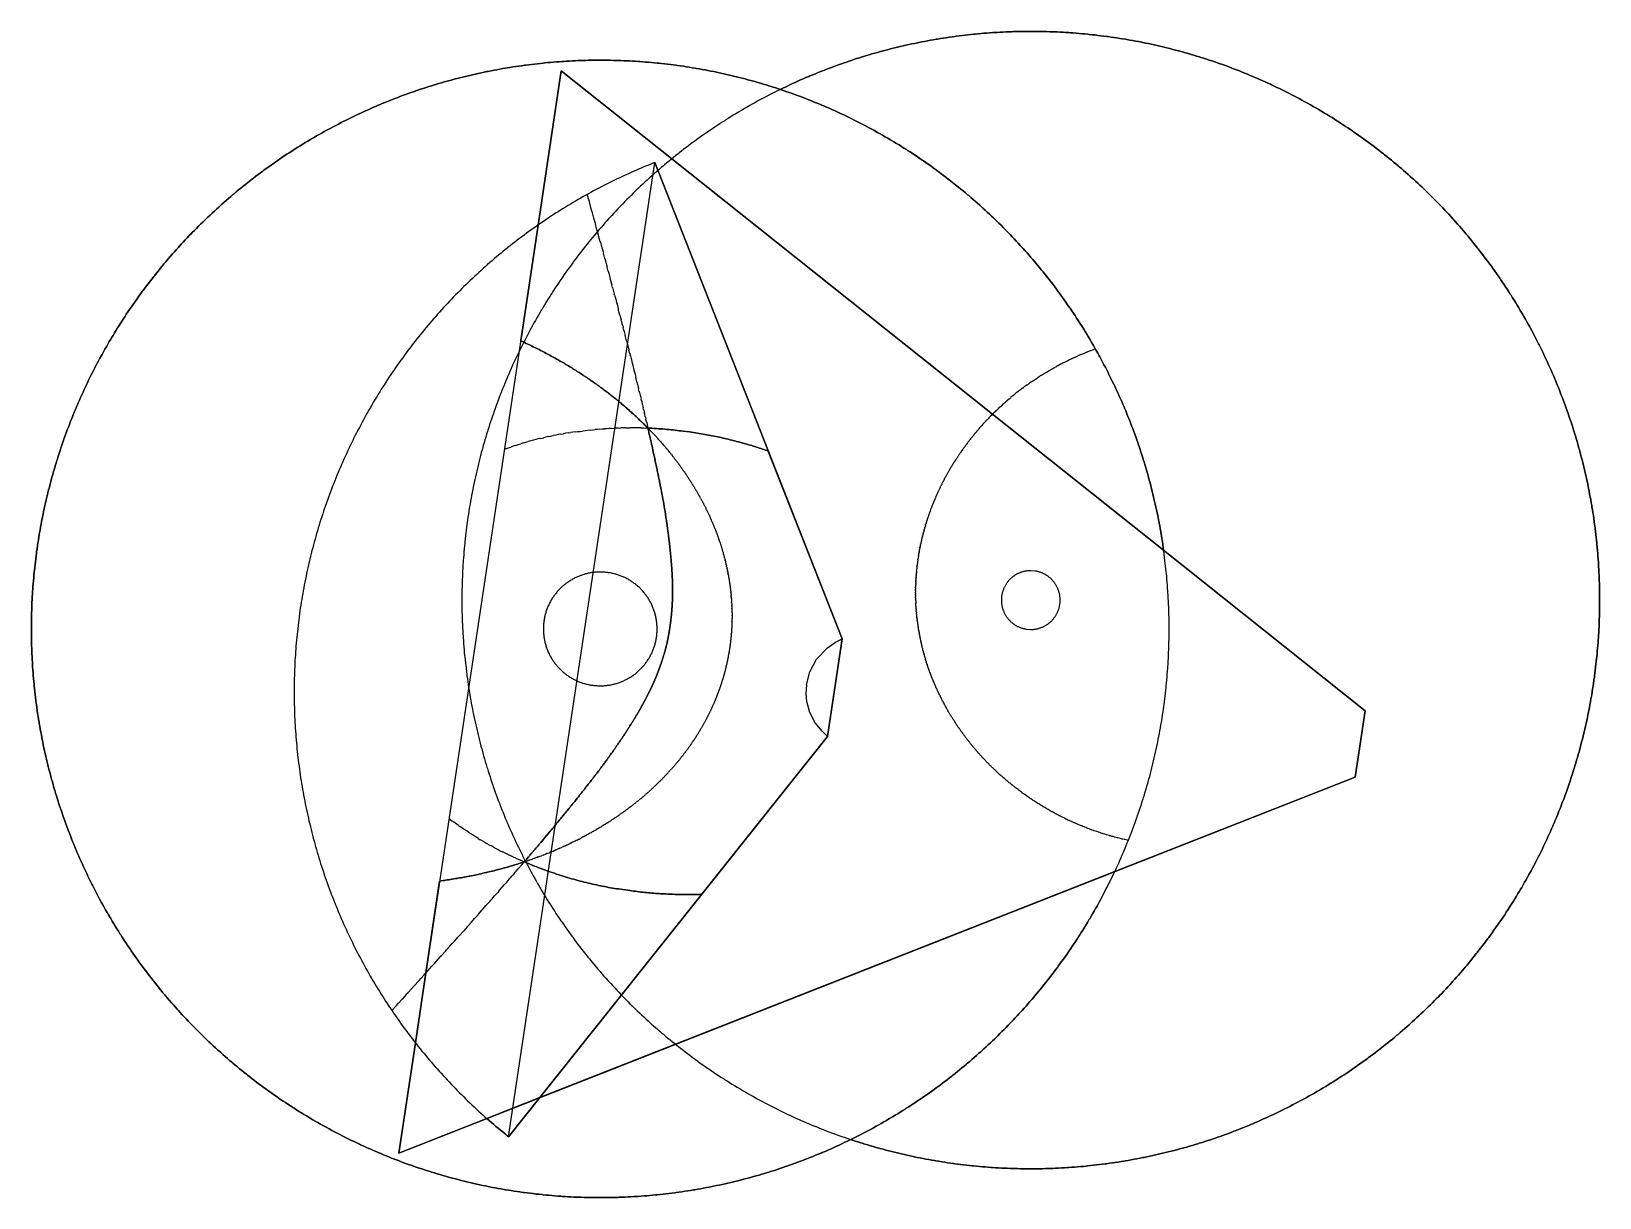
# Model space of a CAD drawing. Header units: metres. Extents: x 708058 to 716328, y 4237327 to 4243479.
import ezdxf

# ---------------------------------------------------------------- set-up
doc = ezdxf.new("R2010")
doc.units = ezdxf.units.M

msp = doc.modelspace()

# ---------------------------------------------------------------- linework, layer by layer
at = {"layer": 'AUX_DME ATE'}
for points in [[(711058.2, 4243326.7, 150.4), (711042.7, 4243326.7, 150.4), (711027.2, 4243326.5, 150.4), (711011.7, 4243326.3, 150.4), (710996.2, 4243326.1, 150.4), (710980.7, 4243325.7, 150.4), (710965.3, 4243325.3, 150.4), (710958, 4243325, 150.4), (710942.5, 4243324.5, 150.4), (710927, 4243323.8, 150.4), (710911.5, 4243323.1, 150.4), (710896.1, 4243322.3, 150.4), (710880.6, 4243321.4, 150.4), (710865.1, 4243320.5, 150.4), (710857.8, 4243320, 150.4), (710842.4, 4243318.9, 150.4), (710826.9, 4243317.8, 150.4), (710811.5, 4243316.5, 150.4), (710796.1, 4243315.2, 150.4), (710780.6, 4243313.8, 150.4), (710765.2, 4243312.4, 150.4), (710757.9, 4243311.6, 150.4), (710742.5, 4243310, 150.4), (710727.1, 4243308.4, 150.4), (710711.7, 4243306.6, 150.4), (710696.4, 4243304.8, 150.4), (710681, 4243302.9, 150.4), (710665.6, 4243300.9, 150.4), (710658.4, 4243299.9, 150.4), (710643, 4243297.8, 150.4), (710627.7, 4243295.6, 150.4), (710612.4, 4243293.4, 150.4), (710597.1, 4243291, 150.4), (710581.7, 4243288.6, 150.4), (710566.5, 4243286.1, 150.4), (710559.3, 4243284.9, 150.4), (710544, 4243282.3, 150.4), (710528.7, 4243279.6, 150.4), (710513.5, 4243276.8, 150.4), (710498.3, 4243274, 150.4), (710483.1, 4243271.1, 150.4), (710467.9, 4243268, 150.4), (710460.7, 4243266.6, 150.4), (710445.5, 4243263.5, 150.4), (710430.4, 4243260.3, 150.4), (710415.2, 4243257, 150.4), (710400.1, 4243253.6, 150.4), (710385, 4243250.2, 150.4), (710369.9, 4243246.7, 150.4), (710362.8, 4243245, 150.4), (710347.7, 4243241.4, 150.4), (710332.7, 4243237.7, 150.4), (710317.7, 4243233.9, 150.4), (710302.7, 4243230, 150.4), (710287.7, 4243226.1, 150.4), (710272.7, 4243222, 150.4), (710265.7, 4243220.1, 150.4), (710250.8, 4243216, 150.4), (710235.8, 4243211.8, 150.4), (710221, 4243207.5, 150.4), (710206.1, 4243203.1, 150.4), (710191.3, 4243198.7, 150.4), (710176.4, 4243194.2, 150.4), (710169.5, 4243192, 150.4), (710154.7, 4243187.4, 150.4), (710139.9, 4243182.7, 150.4), (710125.2, 4243177.9, 150.4), (710110.5, 4243173.1, 150.4), (710095.8, 4243168.1, 150.4), (710081.1, 4243163.1, 150.4), (710074.2, 4243160.7, 150.4), (710059.6, 4243155.6, 150.4), (710045, 4243150.4, 150.4), (710030.4, 4243145.2, 150.4), (710015.9, 4243139.8, 150.4), (710001.4, 4243134.4, 150.4), (709986.9, 4243128.9, 150.4), (709980.1, 4243126.3, 150.4), (709965.6, 4243120.7, 150.4), (709951.2, 4243115, 150.4), (709936.8, 4243109.2, 150.4), (709922.5, 4243103.4, 150.4), (709908.2, 4243097.5, 150.4), (709893.9, 4243091.5, 150.4), (709887.1, 4243088.7, 150.4), (709872.9, 4243082.6, 150.4), (709858.7, 4243076.5, 150.4), (709844.5, 4243070.2, 150.4), (709830.3, 4243063.9, 150.4), (709816.2, 4243057.5, 150.4), (709802.1, 4243051.1, 150.4), (709795.5, 4243048, 150.4), (709781.5, 4243041.5, 150.4), (709767.5, 4243034.8, 150.4), (709753.5, 4243028.1, 150.4), (709739.6, 4243021.4, 150.4), (709725.7, 4243014.5, 150.4), (709711.8, 4243007.6, 150.4), (709705.3, 4243004.3, 150.4), (709691.5, 4242997.3, 150.4), (709677.7, 4242990.2, 150.4), (709664, 4242983, 150.4), (709650.3, 4242975.8, 150.4), (709636.6, 4242968.5, 150.4), (709623, 4242961.1, 150.4), (709616.6, 4242957.6, 150.4), (709603, 4242950.1, 150.4), (709589.5, 4242942.6, 150.4), (709576, 4242935, 150.4), (709562.5, 4242927.3, 150.4), (709549.1, 4242919.5, 150.4), (709535.8, 4242911.7, 150.4), (709529.5, 4242908, 150.4), (709516.2, 4242900.1, 150.4), (709502.9, 4242892.1, 150.4), (709489.7, 4242884, 150.4), (709476.5, 4242875.9, 150.4), (709463.3, 4242867.7, 150.4), (709450.2, 4242859.4, 150.4), (709444.1, 4242855.5, 150.4), (709431, 4242847.1, 150.4), (709418.1, 4242838.7, 150.4), (709405.1, 4242830.2, 150.4), (709392.2, 4242821.6, 150.4), (709379.3, 4242812.9, 150.4), (709366.5, 4242804.2, 150.4), (709360.5, 4242800.1, 150.4), (709347.7, 4242791.3, 150.4), (709335, 4242782.5, 150.4), (709322.4, 4242773.5, 150.4), (709309.8, 4242764.5, 150.4), (709297.2, 4242755.5, 150.4), (709284.7, 4242746.3, 150.4), (709278.8, 4242742, 150.4), (709266.4, 4242732.8, 150.4), (709254, 4242723.5, 150.4), (709241.6, 4242714.2, 150.4), (709229.3, 4242704.7, 150.4), (709217, 4242695.3, 150.4), (709204.8, 4242685.7, 150.4), (709199.1, 4242681.2, 150.4), (709187, 4242671.6, 150.4), (709174.9, 4242661.9, 150.4), (709162.8, 4242652.1, 150.4), (709150.9, 4242642.3, 150.4), (709138.9, 4242632.4, 150.4), (709127, 4242622.5, 150.4), (709121.5, 4242617.8, 150.4), (709109.7, 4242607.8, 150.4), (709097.9, 4242597.7, 150.4), (709086.2, 4242587.5, 150.4), (709074.6, 4242577.3, 150.4), (709063, 4242567, 150.4), (709051.4, 4242556.7, 150.4), (709046, 4242551.8, 150.4), (709034.5, 4242541.4, 150.4), (709023.1, 4242530.9, 150.4), (709011.8, 4242520.4, 150.4), (709000.5, 4242509.8, 150.4), (708989.2, 4242499.1, 150.4), (708978, 4242488.4, 150.4), (708972.8, 4242483.3, 150.4), (708961.7, 4242472.5, 150.4), (708950.6, 4242461.7, 150.4), (708939.6, 4242450.8, 150.4), (708928.7, 4242439.8, 150.4), (708917.8, 4242428.8, 150.4), (708907, 4242417.7, 150.4), (708901.9, 4242412.4, 150.4), (708891.1, 4242401.3, 150.4), (708880.5, 4242390.1, 150.4), (708869.8, 4242378.8, 150.4), (708859.3, 4242367.5, 150.4), (708848.8, 4242356.1, 150.4), (708838.3, 4242344.6, 150.4), (708833.4, 4242339.2, 150.4), (708823, 4242327.7, 150.4), (708812.7, 4242316.1, 150.4), (708802.5, 4242304.5, 150.4), (708792.3, 4242292.8, 150.4), (708782.2, 4242281.1, 150.4), (708772.1, 4242269.3, 150.4), (708767.4, 4242263.8, 150.4), (708757.4, 4242251.9, 150.4), (708747.5, 4242240, 150.4), (708737.7, 4242228, 150.4), (708727.9, 4242216, 150.4), (708718.2, 4242204, 150.4), (708708.5, 4242191.9, 150.4), (708704, 4242186.1, 150.4), (708694.4, 4242174, 150.4), (708684.9, 4242161.7, 150.4), (708675.4, 4242149.5, 150.4), (708666.1, 4242137.1, 150.4), (708656.7, 4242124.7, 150.4), (708647.5, 4242112.3, 150.4), (708643.1, 4242106.4, 150.4), (708634, 4242094, 150.4), (708624.9, 4242081.4, 150.4), (708615.9, 4242068.8, 150.4), (708606.9, 4242056.2, 150.4), (708598, 4242043.5, 150.4), (708589.2, 4242030.8, 150.4), (708585, 4242024.8, 150.4), (708576.3, 4242012, 150.4), (708567.6, 4241999.1, 150.4), (708559, 4241986.2, 150.4), (708550.5, 4241973.3, 150.4), (708542, 4241960.3, 150.4), (708533.6, 4241947.3, 150.4), (708529.7, 4241941.2, 150.4), (708521.4, 4241928.1, 150.4), (708513.1, 4241915, 150.4), (708505, 4241901.8, 150.4), (708496.9, 4241888.6, 150.4), (708488.8, 4241875.4, 150.4), (708480.9, 4241862.1, 150.4), (708477.1, 4241855.8, 150.4), (708469.3, 4241842.4, 150.4), (708461.5, 4241829.1, 150.4), (708453.8, 4241815.6, 150.4), (708446.1, 4241802.2, 150.4), (708438.5, 4241788.7, 150.4), (708431, 4241775.1, 150.4), (708427.5, 4241768.7, 150.4), (708420.1, 4241755.1, 150.4), (708412.7, 4241741.5, 150.4), (708405.5, 4241727.8, 150.4), (708398.3, 4241714.1, 150.4), (708391.1, 4241700.3, 150.4), (708384.1, 4241686.5, 150.4), (708380.8, 4241680, 150.4), (708373.8, 4241666.2, 150.4), (708366.9, 4241652.3, 150.4), (708360.1, 4241638.4, 150.4), (708353.4, 4241624.4, 150.4), (708346.7, 4241610.4, 150.4), (708340.1, 4241596.4, 150.4), (708337.1, 4241589.8, 150.4), (708330.6, 4241575.7, 150.4), (708324.2, 4241561.6, 150.4), (708317.8, 4241547.5, 150.4), (708311.6, 4241533.3, 150.4), (708305.4, 4241519.1, 150.4), (708299.2, 4241504.9, 150.4), (708296.4, 4241498.2, 150.4), (708290.4, 4241483.9, 150.4), (708284.4, 4241469.6, 150.4), (708278.6, 4241455.2, 150.4), (708272.8, 4241440.9, 150.4), (708267.1, 4241426.5, 150.4), (708261.4, 4241412, 150.4), (708258.8, 4241405.2, 150.4), (708253.2, 4241390.8, 150.4), (708247.8, 4241376.3, 150.4), (708242.4, 4241361.7, 150.4), (708237.1, 4241347.2, 150.4), (708231.9, 4241332.6, 150.4), (708226.7, 4241318, 150.4), (708224.3, 4241311.1, 150.4), (708219.3, 4241296.5, 150.4), (708214.3, 4241281.8, 150.4), (708209.4, 4241267.1, 150.4), (708204.6, 4241252.4, 150.4), (708199.8, 4241237.6, 150.4), (708195.2, 4241222.8, 150.4), (708193, 4241215.9, 150.4), (708188.4, 4241201.1, 150.4), (708184, 4241186.2, 150.4), (708179.6, 4241171.4, 150.4), (708175.2, 4241156.5, 150.4), (708171, 4241141.6, 150.4), (708166.8, 4241126.7, 150.4), (708164.9, 4241119.6, 150.4), (708160.8, 4241104.7, 150.4), (708156.9, 4241089.7, 150.4), (708153, 4241074.7, 150.4), (708149.1, 4241059.7, 150.4), (708145.4, 4241044.7, 150.4), (708141.7, 4241029.6, 150.4), (708140, 4241022.5, 150.4), (708136.5, 4241007.4, 150.4), (708133, 4240992.3, 150.4), (708129.6, 4240977.2, 150.4), (708126.3, 4240962.1, 150.4), (708123, 4240947, 150.4), (708119.9, 4240931.8, 150.4), (708118.4, 4240924.6, 150.4), (708115.3, 4240909.4, 150.4), (708112.4, 4240894.2, 150.4), (708109.5, 4240879, 150.4), (708106.7, 4240863.8, 150.4), (708103.9, 4240848.5, 150.4), (708101.3, 4240833.3, 150.4), (708100.1, 4240826.1, 150.4), (708097.5, 4240810.8, 150.4), (708095.1, 4240795.5, 150.4), (708092.7, 4240780.2, 150.4), (708090.4, 4240764.9, 150.4), (708088.1, 4240749.5, 150.4), (708086, 4240734.2, 150.4), (708085, 4240727, 150.4), (708083, 4240711.6, 150.4), (708081, 4240696.2, 150.4), (708079.2, 4240680.9, 150.4), (708077.4, 4240665.5, 150.4), (708075.7, 4240650.1, 150.4), (708074, 4240634.7, 150.4), (708073.3, 4240627.4, 150.4), (708071.8, 4240612, 150.4), (708070.4, 4240596.6, 150.4), (708069, 4240581.1, 150.4), (708067.7, 4240565.7, 150.4), (708066.5, 4240550.2, 150.4), (708065.4, 4240534.8, 150.4), (708064.9, 4240527.5, 150.4), (708063.9, 4240512, 150.4), (708063, 4240496.6, 150.4), (708062.2, 4240481.1, 150.4), (708061.4, 4240465.6, 150.4), (708060.7, 4240450.2, 150.4), (708060.1, 4240434.7, 150.4), (708059.9, 4240427.4, 150.4), (708059.4, 4240411.9, 150.4), (708059, 4240396.4, 150.4), (708058.7, 4240380.9, 150.4), (708058.4, 4240365.4, 150.4), (708058.3, 4240349.9, 150.4), (708058.2, 4240334.4, 150.4), (708058.2, 4240327.1, 150.4), (708058.2, 4240311.6, 150.4), (708058.4, 4240296.2, 150.4), (708058.6, 4240280.7, 150.4), (708058.8, 4240265.2, 150.4), (708059.2, 4240249.7, 150.4), (708059.6, 4240234.2, 150.4), (708059.9, 4240226.9, 150.4), (708060.4, 4240211.4, 150.4), (708061.1, 4240195.9, 150.4), (708061.8, 4240180.5, 150.4), (708062.6, 4240165, 150.4), (708063.4, 4240149.5, 150.4), (708064.4, 4240134.1, 150.4), (708064.9, 4240126.8, 150.4), (708065.9, 4240111.3, 150.4), (708067.1, 4240095.9, 150.4), (708068.3, 4240080.4, 150.4), (708069.6, 4240065, 150.4), (708071, 4240049.6, 150.4), (708072.5, 4240034.1, 150.4), (708073.2, 4240026.9, 150.4), (708074.8, 4240011.5, 150.4), (708076.5, 4239996.1, 150.4), (708078.2, 4239980.7, 150.4), (708080, 4239965.3, 150.4), (708082, 4239949.9, 150.4), (708083.9, 4239934.5, 150.4), (708084.9, 4239927.3, 150.4), (708087, 4239912, 150.4), (708089.2, 4239896.6, 150.4), (708091.4, 4239881.3, 150.4), (708093.8, 4239866, 150.4), (708096.2, 4239850.7, 150.4), (708098.7, 4239835.4, 150.4), (708099.9, 4239828.2, 150.4), (708102.5, 4239812.9, 150.4), (708105.2, 4239797.7, 150.4), (708108, 4239782.4, 150.4), (708110.8, 4239767.2, 150.4), (708113.8, 4239752, 150.4), (708116.8, 4239736.8, 150.4), (708118.2, 4239729.6, 150.4), (708121.3, 4239714.5, 150.4), (708124.5, 4239699.3, 150.4), (708127.8, 4239684.2, 150.4), (708131.2, 4239669, 150.4), (708134.6, 4239653.9, 150.4), (708138.1, 4239638.8, 150.4), (708139.8, 4239631.7, 150.4), (708143.4, 4239616.7, 150.4), (708147.1, 4239601.6, 150.4), (708150.9, 4239586.6, 150.4), (708154.8, 4239571.6, 150.4), (708158.7, 4239556.6, 150.4), (708162.7, 4239541.7, 150.4), (708164.7, 4239534.6, 150.4), (708168.8, 4239519.7, 150.4), (708173, 4239504.8, 150.4), (708177.3, 4239489.9, 150.4), (708181.6, 4239475, 150.4), (708186.1, 4239460.2, 150.4), (708190.6, 4239445.4, 150.4), (708192.7, 4239438.4, 150.4), (708197.4, 4239423.6, 150.4), (708202.1, 4239408.8, 150.4), (708206.8, 4239394.1, 150.4), (708211.7, 4239379.4, 150.4), (708216.6, 4239364.7, 150.4), (708221.6, 4239350, 150.4), (708224, 4239343.1, 150.4), (708229.1, 4239328.5, 150.4), (708234.3, 4239313.9, 150.4), (708239.6, 4239299.3, 150.4), (708244.9, 4239284.8, 150.4), (708250.4, 4239270.3, 150.4), (708255.8, 4239255.8, 150.4), (708258.5, 4239249, 150.4), (708264.1, 4239234.5, 150.4), (708269.7, 4239220.1, 150.4), (708275.5, 4239205.7, 150.4), (708281.3, 4239191.4, 150.4), (708287.2, 4239177.1, 150.4), (708293.2, 4239162.8, 150.4), (708296, 4239156, 150.4), (708302.1, 4239141.8, 150.4), (708308.3, 4239127.6, 150.4), (708314.5, 4239113.4, 150.4), (708320.8, 4239099.2, 150.4), (708327.2, 4239085.1, 150.4), (708333.6, 4239071, 150.4), (708336.7, 4239064.4, 150.4), (708343.2, 4239050.4, 150.4), (708349.9, 4239036.4, 150.4), (708356.6, 4239022.4, 150.4), (708363.3, 4239008.5, 150.4), (708370.2, 4238994.6, 150.4), (708377.1, 4238980.7, 150.4), (708380.4, 4238974.2, 150.4), (708387.4, 4238960.4, 150.4), (708394.5, 4238946.6, 150.4), (708401.7, 4238932.9, 150.4), (708408.9, 4238919.2, 150.4), (708416.2, 4238905.5, 150.4), (708423.6, 4238891.9, 150.4), (708427.1, 4238885.5, 150.4), (708434.5, 4238871.9, 150.4), (708442.1, 4238858.4, 150.4), (708449.7, 4238844.9, 150.4), (708457.4, 4238831.4, 150.4), (708465.2, 4238818, 150.4), (708473, 4238804.6, 150.4), (708476.7, 4238798.4, 150.4), (708484.6, 4238785, 150.4), (708492.6, 4238771.8, 150.4), (708500.7, 4238758.5, 150.4), (708508.8, 4238745.4, 150.4), (708517, 4238732.2, 150.4), (708525.3, 4238719.1, 150.4), (708529.2, 4238713, 150.4), (708537.6, 4238699.9, 150.4), (708546, 4238686.9, 150.4), (708554.5, 4238674, 150.4), (708563.1, 4238661.1, 150.4), (708571.7, 4238648.2, 150.4), (708580.4, 4238635.4, 150.4), (708584.5, 4238629.4, 150.4), (708593.3, 4238616.6, 150.4), (708602.2, 4238603.9, 150.4), (708611.1, 4238591.2, 150.4), (708620.1, 4238578.6, 150.4), (708629.2, 4238566.1, 150.4), (708638.3, 4238553.5, 150.4), (708642.6, 4238547.7, 150.4), (708651.8, 4238535.2, 150.4), (708661.1, 4238522.8, 150.4), (708670.5, 4238510.4, 150.4), (708679.9, 4238498.1, 150.4), (708689.4, 4238485.9, 150.4), (708698.9, 4238473.7, 150.4), (708703.4, 4238467.9, 150.4), (708713, 4238455.8, 150.4), (708722.7, 4238443.7, 150.4), (708732.5, 4238431.7, 150.4), (708742.3, 4238419.7, 150.4), (708752.2, 4238407.8, 150.4), (708762.1, 4238395.9, 150.4), (708766.8, 4238390.3, 150.4), (708776.9, 4238378.5, 150.4), (708787, 4238366.7, 150.4), (708797.1, 4238355, 150.4), (708807.3, 4238343.4, 150.4), (708817.6, 4238331.8, 150.4), (708827.9, 4238320.2, 150.4), (708832.8, 4238314.8, 150.4), (708843.2, 4238303.4, 150.4), (708853.7, 4238291.9, 150.4), (708864.2, 4238280.6, 150.4), (708874.8, 4238269.3, 150.4), (708885.5, 4238258, 150.4), (708896.2, 4238246.8, 150.4), (708901.3, 4238241.6, 150.4), (708912.1, 4238230.5, 150.4), (708922.9, 4238219.4, 150.4), (708933.8, 4238208.4, 150.4), (708944.8, 4238197.5, 150.4), (708955.8, 4238186.6, 150.4), (708966.9, 4238175.8, 150.4), (708972.1, 4238170.7, 150.4), (708983.3, 4238159.9, 150.4), (708994.5, 4238149.3, 150.4), (709005.8, 4238138.6, 150.4), (709017.1, 4238128.1, 150.4), (709028.5, 4238117.6, 150.4), (709039.9, 4238107.1, 150.4), (709045.3, 4238102.2, 150.4), (709056.9, 4238091.8, 150.4), (709068.4, 4238081.5, 150.4), (709080, 4238071.3, 150.4), (709091.7, 4238061.1, 150.4), (709103.4, 4238051, 150.4), (709115.2, 4238040.9, 150.4), (709120.8, 4238036.2, 150.4), (709132.7, 4238026.2, 150.4), (709144.6, 4238016.3, 150.4), (709156.5, 4238006.4, 150.4), (709168.5, 4237996.7, 150.4), (709180.6, 4237986.9, 150.4), (709192.7, 4237977.3, 150.4), (709198.4, 4237972.7, 150.4), (709210.6, 4237963.2, 150.4), (709222.8, 4237953.6, 150.4), (709235.1, 4237944.2, 150.4), (709247.4, 4237934.8, 150.4), (709259.8, 4237925.5, 150.4), (709272.2, 4237916.2, 150.4), (709278.1, 4237911.9, 150.4), (709290.6, 4237902.7, 150.4), (709303.1, 4237893.6, 150.4), (709315.7, 4237884.6, 150.4), (709328.4, 4237875.7, 150.4), (709341, 4237866.8, 150.4), (709353.8, 4237857.9, 150.4), (709359.8, 4237853.8, 150.4), (709372.6, 4237845, 150.4), (709385.4, 4237836.4, 150.4), (709398.3, 4237827.8, 150.4), (709411.2, 4237819.2, 150.4), (709424.2, 4237810.8, 150.4), (709437.2, 4237802.3, 150.4), (709443.3, 4237798.4, 150.4), (709456.4, 4237790.1, 150.4), (709469.5, 4237781.9, 150.4), (709482.7, 4237773.7, 150.4), (709495.9, 4237765.6, 150.4), (709509.2, 4237757.6, 150.4), (709522.4, 4237749.6, 150.4), (709528.7, 4237745.9, 150.4), (709542.1, 4237738, 150.4), (709555.5, 4237730.2, 150.4), (709568.9, 4237722.5, 150.4), (709582.4, 4237714.8, 150.4), (709595.9, 4237707.2, 150.4), (709609.4, 4237699.7, 150.4), (709615.8, 4237696.2, 150.4), (709629.4, 4237688.8, 150.4), (709643.1, 4237681.4, 150.4), (709656.7, 4237674.2, 150.4), (709670.4, 4237667, 150.4), (709684.2, 4237659.8, 150.4), (709698, 4237652.8, 150.4), (709704.5, 4237649.5, 150.4), (709718.3, 4237642.5, 150.4), (709732.2, 4237635.6, 150.4), (709746.1, 4237628.8, 150.4), (709760.1, 4237622.1, 150.4), (709774.1, 4237615.4, 150.4), (709788.1, 4237608.8, 150.4), (709794.7, 4237605.7, 150.4), (709808.8, 4237599.3, 150.4), (709822.9, 4237592.8, 150.4), (709837, 4237586.5, 150.4), (709851.2, 4237580.2, 150.4), (709865.4, 4237574, 150.4), (709879.6, 4237567.9, 150.4), (709886.3, 4237565, 150.4), (709900.6, 4237559, 150.4), (709914.9, 4237553.1, 150.4), (709929.3, 4237547.2, 150.4), (709943.6, 4237541.4, 150.4), (709958, 4237535.7, 150.4), (709972.4, 4237530.1, 150.4), (709979.3, 4237527.4, 150.4), (709993.7, 4237521.9, 150.4), (710008.2, 4237516.4, 150.4), (710022.7, 4237511.1, 150.4), (710037.3, 4237505.7, 150.4), (710051.9, 4237500.5, 150.4), (710066.5, 4237495.4, 150.4), (710073.4, 4237492.9, 150.4), (710088, 4237487.9, 150.4), (710102.7, 4237482.9, 150.4), (710117.4, 4237478, 150.4), (710132.1, 4237473.2, 150.4), (710146.9, 4237468.5, 150.4), (710161.6, 4237463.8, 150.4), (710168.6, 4237461.6, 150.4), (710183.4, 4237457.1, 150.4), (710198.3, 4237452.6, 150.4), (710213.1, 4237448.2, 150.4), (710228, 4237443.9, 150.4), (710242.9, 4237439.6, 150.4), (710257.8, 4237435.4, 150.4), (710264.8, 4237433.5, 150.4), (710279.8, 4237429.4, 150.4), (710294.8, 4237425.5, 150.4), (710309.8, 4237421.6, 150.4), (710324.8, 4237417.7, 150.4), (710339.8, 4237414, 150.4), (710354.8, 4237410.3, 150.4), (710361.9, 4237408.6, 150.4), (710377, 4237405.1, 150.4), (710392.1, 4237401.6, 150.4), (710407.2, 4237398.2, 150.4), (710422.4, 4237394.9, 150.4), (710437.5, 4237391.6, 150.4), (710452.7, 4237388.4, 150.4), (710459.8, 4237387, 150.4), (710475, 4237383.9, 150.4), (710490.2, 4237381, 150.4), (710505.4, 4237378.1, 150.4), (710520.7, 4237375.2, 150.4), (710535.9, 4237372.5, 150.4), (710551.2, 4237369.9, 150.4), (710558.4, 4237368.6, 150.4), (710573.7, 4237366.1, 150.4), (710589, 4237363.6, 150.4), (710604.3, 4237361.2, 150.4), (710619.6, 4237358.9, 150.4), (710634.9, 4237356.7, 150.4), (710650.3, 4237354.6, 150.4), (710657.5, 4237353.6, 150.4), (710672.9, 4237351.6, 150.4), (710688.2, 4237349.6, 150.4), (710703.6, 4237347.7, 150.4), (710719, 4237345.9, 150.4), (710734.4, 4237344.2, 150.4), (710749.8, 4237342.6, 150.4), (710757.1, 4237341.9, 150.4), (710772.5, 4237340.3, 150.4), (710787.9, 4237338.9, 150.4), (710803.3, 4237337.5, 150.4), (710818.8, 4237336.3, 150.4), (710834.2, 4237335.1, 150.4), (710849.7, 4237334, 150.4), (710857, 4237333.5, 150.4), (710872.4, 4237332.5, 150.4), (710887.9, 4237331.5, 150.4), (710903.4, 4237330.7, 150.4), (710918.8, 4237329.9, 150.4), (710934.3, 4237329.3, 150.4), (710949.8, 4237328.7, 150.4), (710957.1, 4237328.4, 150.4), (710972.6, 4237327.9, 150.4), (710988.1, 4237327.5, 150.4), (711003.5, 4237327.2, 150.4), (711019, 4237327, 150.4), (711034.5, 4237326.8, 150.4), (711050, 4237326.7, 150.4), (711057.3, 4237326.7, 150.4), (711058.2, 4237326.7, 150.4), (711073.7, 4237326.7, 150.4), (711089.2, 4237326.9, 150.4), (711104.7, 4237327.1, 150.4), (711120.2, 4237327.3, 150.4), (711135.7, 4237327.7, 150.4), (711151.1, 4237328.1, 150.4), (711158.4, 4237328.4, 150.4), (711173.9, 4237328.9, 150.4), (711189.4, 4237329.6, 150.4), (711204.9, 4237330.3, 150.4), (711220.3, 4237331.1, 150.4), (711235.8, 4237332, 150.4), (711251.3, 4237332.9, 150.4), (711258.6, 4237333.4, 150.4), (711274, 4237334.5, 150.4), (711289.5, 4237335.6, 150.4), (711304.9, 4237336.9, 150.4), (711320.3, 4237338.2, 150.4), (711335.8, 4237339.6, 150.4), (711351.2, 4237341, 150.4), (711358.5, 4237341.8, 150.4), (711373.9, 4237343.4, 150.4), (711389.3, 4237345, 150.4), (711404.7, 4237346.8, 150.4), (711420, 4237348.6, 150.4), (711435.4, 4237350.5, 150.4), (711450.8, 4237352.5, 150.4), (711458, 4237353.5, 150.4), (711473.4, 4237355.6, 150.4), (711488.7, 4237357.8, 150.4), (711504, 4237360, 150.4), (711519.3, 4237362.4, 150.4), (711534.7, 4237364.8, 150.4), (711549.9, 4237367.3, 150.4), (711557.1, 4237368.5, 150.4), (711572.4, 4237371.1, 150.4), (711587.7, 4237373.8, 150.4), (711602.9, 4237376.6, 150.4), (711618.1, 4237379.4, 150.4), (711633.3, 4237382.3, 150.4), (711648.5, 4237385.4, 150.4), (711655.7, 4237386.8, 150.4), (711670.9, 4237389.9, 150.4), (711686, 4237393.1, 150.4), (711701.2, 4237396.4, 150.4), (711716.3, 4237399.8, 150.4), (711731.4, 4237403.2, 150.4), (711746.5, 4237406.7, 150.4), (711753.6, 4237408.4, 150.4), (711768.7, 4237412, 150.4), (711783.7, 4237415.7, 150.4), (711798.7, 4237419.5, 150.4), (711813.7, 4237423.4, 150.4), (711828.7, 4237427.3, 150.4), (711843.7, 4237431.4, 150.4), (711850.7, 4237433.3, 150.4), (711865.6, 4237437.4, 150.4), (711880.6, 4237441.6, 150.4), (711895.4, 4237445.9, 150.4), (711910.3, 4237450.3, 150.4), (711925.1, 4237454.7, 150.4), (711940, 4237459.2, 150.4), (711946.9, 4237461.4, 150.4), (711961.7, 4237466, 150.4), (711976.5, 4237470.7, 150.4), (711991.2, 4237475.5, 150.4), (712005.9, 4237480.3, 150.4), (712020.6, 4237485.3, 150.4), (712035.3, 4237490.3, 150.4), (712042.2, 4237492.7, 150.4), (712056.8, 4237497.8, 150.4), (712071.4, 4237503, 150.4), (712086, 4237508.2, 150.4), (712100.5, 4237513.6, 150.4), (712115, 4237519, 150.4), (712129.5, 4237524.5, 150.4), (712136.3, 4237527.1, 150.4), (712150.8, 4237532.7, 150.4), (712165.2, 4237538.4, 150.4), (712179.6, 4237544.2, 150.4), (712193.9, 4237550, 150.4), (712208.2, 4237555.9, 150.4), (712222.5, 4237561.9, 150.4), (712229.3, 4237564.7, 150.4), (712243.5, 4237570.8, 150.4), (712257.7, 4237576.9, 150.4), (712271.9, 4237583.2, 150.4), (712286.1, 4237589.5, 150.4), (712300.2, 4237595.9, 150.4), (712314.3, 4237602.3, 150.4), (712320.9, 4237605.4, 150.4), (712334.9, 4237611.9, 150.4), (712348.9, 4237618.6, 150.4), (712362.9, 4237625.3, 150.4), (712376.8, 4237632, 150.4), (712390.7, 4237638.9, 150.4), (712404.6, 4237645.8, 150.4), (712411.1, 4237649.1, 150.4), (712424.9, 4237656.1, 150.4), (712438.7, 4237663.2, 150.4), (712452.4, 4237670.4, 150.4), (712466.1, 4237677.6, 150.4), (712479.8, 4237684.9, 150.4), (712493.4, 4237692.3, 150.4), (712499.8, 4237695.8, 150.4), (712513.4, 4237703.3, 150.4), (712526.9, 4237710.8, 150.4), (712540.4, 4237718.4, 150.4), (712553.9, 4237726.1, 150.4), (712567.3, 4237733.9, 150.4), (712580.6, 4237741.7, 150.4), (712586.9, 4237745.4, 150.4), (712600.2, 4237753.3, 150.4), (712613.5, 4237761.3, 150.4), (712626.7, 4237769.4, 150.4), (712639.9, 4237777.5, 150.4), (712653.1, 4237785.7, 150.4), (712666.2, 4237794, 150.4), (712672.3, 4237797.9, 150.4), (712685.4, 4237806.3, 150.4), (712698.3, 4237814.7, 150.4), (712711.3, 4237823.2, 150.4), (712724.2, 4237831.8, 150.4), (712737.1, 4237840.5, 150.4), (712749.9, 4237849.2, 150.4), (712755.9, 4237853.3, 150.4), (712768.7, 4237862.1, 150.4), (712781.4, 4237870.9, 150.4), (712794, 4237879.9, 150.4), (712806.6, 4237888.9, 150.4), (712819.2, 4237897.9, 150.4), (712831.7, 4237907.1, 150.4), (712837.6, 4237911.4, 150.4), (712850, 4237920.6, 150.4), (712862.4, 4237929.9, 150.4), (712874.8, 4237939.2, 150.4), (712887.1, 4237948.7, 150.4), (712899.4, 4237958.1, 150.4), (712911.6, 4237967.7, 150.4), (712917.3, 4237972.2, 150.4), (712929.4, 4237981.8, 150.4), (712941.5, 4237991.5, 150.4), (712953.6, 4238001.3, 150.4), (712965.5, 4238011.1, 150.4), (712977.5, 4238021, 150.4), (712989.4, 4238030.9, 150.4), (712994.9, 4238035.6, 150.4), (713006.7, 4238045.6, 150.4), (713018.5, 4238055.7, 150.4), (713030.2, 4238065.9, 150.4), (713041.8, 4238076.1, 150.4), (713053.4, 4238086.4, 150.4), (713065, 4238096.7, 150.4), (713070.4, 4238101.6, 150.4), (713081.9, 4238112, 150.4), (713093.3, 4238122.5, 150.4), (713104.6, 4238133, 150.4), (713115.9, 4238143.6, 150.4), (713127.2, 4238154.3, 150.4), (713138.4, 4238165, 150.4), (713143.6, 4238170.1, 150.4), (713154.7, 4238180.9, 150.4), (713165.8, 4238191.7, 150.4), (713176.8, 4238202.6, 150.4), (713187.7, 4238213.6, 150.4), (713198.6, 4238224.6, 150.4), (713209.4, 4238235.7, 150.4), (713214.5, 4238241, 150.4), (713225.3, 4238252.1, 150.4), (713235.9, 4238263.3, 150.4), (713246.6, 4238274.6, 150.4), (713257.1, 4238285.9, 150.4), (713267.6, 4238297.3, 150.4), (713278.1, 4238308.8, 150.4), (713283, 4238314.2, 150.4), (713293.4, 4238325.7, 150.4), (713303.7, 4238337.3, 150.4), (713313.9, 4238348.9, 150.4), (713324.1, 4238360.6, 150.4), (713334.2, 4238372.3, 150.4), (713344.3, 4238384.1, 150.4), (713349, 4238389.6, 150.4), (713359, 4238401.5, 150.4), (713368.9, 4238413.4, 150.4), (713378.7, 4238425.4, 150.4), (713388.5, 4238437.4, 150.4), (713398.2, 4238449.4, 150.4), (713407.9, 4238461.5, 150.4), (713412.4, 4238467.3, 150.4), (713422, 4238479.4, 150.4), (713431.5, 4238491.7, 150.4), (713441, 4238503.9, 150.4), (713450.3, 4238516.3, 150.4), (713459.7, 4238528.7, 150.4), (713468.9, 4238541.1, 150.4), (713473.3, 4238547, 150.4), (713482.4, 4238559.4, 150.4), (713491.5, 4238572, 150.4), (713500.5, 4238584.6, 150.4), (713509.5, 4238597.2, 150.4), (713518.4, 4238609.9, 150.4), (713527.2, 4238622.6, 150.4), (713531.4, 4238628.6, 150.4), (713540.1, 4238641.4, 150.4), (713548.8, 4238654.3, 150.4), (713557.4, 4238667.2, 150.4), (713565.9, 4238680.1, 150.4), (713574.4, 4238693.1, 150.4), (713582.8, 4238706.1, 150.4), (713586.7, 4238712.2, 150.4), (713595, 4238725.3, 150.4), (713603.3, 4238738.4, 150.4), (713611.4, 4238751.6, 150.4), (713619.5, 4238764.8, 150.4), (713627.6, 4238778, 150.4), (713635.5, 4238791.3, 150.4), (713639.3, 4238797.6, 150.4), (713647.1, 4238811, 150.4), (713654.9, 4238824.3, 150.4), (713662.6, 4238837.8, 150.4), (713670.3, 4238851.2, 150.4), (713677.9, 4238864.7, 150.4), (713685.4, 4238878.3, 150.4), (713688.9, 4238884.7, 150.4), (713696.3, 4238898.3, 150.4), (713703.7, 4238911.9, 150.4), (713710.9, 4238925.6, 150.4), (713718.1, 4238939.3, 150.4), (713725.3, 4238953.1, 150.4), (713732.3, 4238966.9, 150.4), (713735.6, 4238973.4, 150.4), (713742.6, 4238987.2, 150.4), (713749.5, 4239001.1, 150.4), (713756.3, 4239015, 150.4), (713763, 4239029, 150.4), (713769.7, 4239043, 150.4), (713776.3, 4239057, 150.4), (713779.3, 4239063.6, 150.4), (713785.8, 4239077.7, 150.4), (713792.2, 4239091.8, 150.4), (713798.6, 4239105.9, 150.4), (713804.8, 4239120.1, 150.4), (713811, 4239134.3, 150.4), (713817.2, 4239148.5, 150.4), (713820, 4239155.2, 150.4), (713826, 4239169.5, 150.4), (713832, 4239183.8, 150.4), (713837.8, 4239198.2, 150.4), (713843.6, 4239212.5, 150.4), (713849.3, 4239226.9, 150.4), (713855, 4239241.4, 150.4), (713857.6, 4239248.2, 150.4), (713863.2, 4239262.6, 150.4), (713868.6, 4239277.1, 150.4), (713874, 4239291.7, 150.4), (713879.3, 4239306.2, 150.4), (713884.5, 4239320.8, 150.4), (713889.7, 4239335.4, 150.4), (713892.1, 4239342.3, 150.4), (713897.1, 4239356.9, 150.4), (713902.1, 4239371.6, 150.4), (713907, 4239386.3, 150.4), (713911.8, 4239401, 150.4), (713916.6, 4239415.8, 150.4), (713921.2, 4239430.6, 150.4), (713923.4, 4239437.5, 150.4), (713928, 4239452.3, 150.4), (713932.4, 4239467.2, 150.4), (713936.8, 4239482, 150.4), (713941.2, 4239496.9, 150.4), (713945.4, 4239511.8, 150.4), (713949.6, 4239526.7, 150.4), (713951.5, 4239533.8, 150.4), (713955.6, 4239548.7, 150.4), (713959.5, 4239563.7, 150.4), (713963.4, 4239578.7, 150.4), (713967.3, 4239593.7, 150.4), (713971, 4239608.7, 150.4), (713974.7, 4239623.8, 150.4), (713976.4, 4239630.9, 150.4), (713979.9, 4239646, 150.4), (713983.4, 4239661.1, 150.4), (713986.8, 4239676.2, 150.4), (713990.1, 4239691.3, 150.4), (713993.4, 4239706.4, 150.4), (713996.5, 4239721.6, 150.4), (713998, 4239728.8, 150.4), (714001.1, 4239744, 150.4), (714004, 4239759.2, 150.4), (714006.9, 4239774.4, 150.4), (714009.7, 4239789.6, 150.4), (714012.5, 4239804.9, 150.4), (714015.1, 4239820.1, 150.4), (714016.3, 4239827.3, 150.4), (714018.9, 4239842.6, 150.4), (714021.3, 4239857.9, 150.4), (714023.7, 4239873.2, 150.4), (714026, 4239888.5, 150.4), (714028.3, 4239903.9, 150.4), (714030.4, 4239919.2, 150.4), (714031.4, 4239926.4, 150.4), (714033.4, 4239941.8, 150.4), (714035.4, 4239957.2, 150.4), (714037.2, 4239972.5, 150.4), (714039, 4239987.9, 150.4), (714040.7, 4240003.3, 150.4), (714042.4, 4240018.7, 150.4), (714043.1, 4240026, 150.4), (714044.6, 4240041.4, 150.4), (714046, 4240056.8, 150.4), (714047.4, 4240072.3, 150.4), (714048.7, 4240087.7, 150.4), (714049.9, 4240103.2, 150.4), (714051, 4240118.6, 150.4), (714051.5, 4240125.9, 150.4), (714052.5, 4240141.4, 150.4), (714053.4, 4240156.8, 150.4), (714054.2, 4240172.3, 150.4), (714055, 4240187.8, 150.4), (714055.7, 4240203.2, 150.4), (714056.3, 4240218.7, 150.4), (714056.5, 4240226, 150.4), (714057, 4240241.5, 150.4), (714057.4, 4240257, 150.4), (714057.7, 4240272.5, 150.4), (714058, 4240288, 150.4), (714058.1, 4240303.5, 150.4), (714058.2, 4240319, 150.4), (714058.2, 4240326.3, 150.4), (714058.2, 4240341.8, 150.4), (714058, 4240357.2, 150.4), (714057.8, 4240372.7, 150.4), (714057.6, 4240388.2, 150.4), (714057.2, 4240403.7, 150.4), (714056.8, 4240419.2, 150.4), (714056.5, 4240426.5, 150.4), (714056, 4240442, 150.4), (714055.3, 4240457.5, 150.4), (714054.6, 4240472.9, 150.4), (714053.8, 4240488.4, 150.4), (714053, 4240503.9, 150.4), (714052, 4240519.3, 150.4), (714051.5, 4240526.6, 150.4), (714050.5, 4240542.1, 150.4), (714049.3, 4240557.5, 150.4), (714048.1, 4240573, 150.4), (714046.8, 4240588.4, 150.4), (714045.4, 4240603.8, 150.4), (714043.9, 4240619.3, 150.4), (714043.2, 4240626.5, 150.4), (714041.6, 4240641.9, 150.4), (714039.9, 4240657.3, 150.4), (714038.2, 4240672.7, 150.4), (714036.4, 4240688.1, 150.4), (714034.4, 4240703.5, 150.4), (714032.5, 4240718.9, 150.4), (714031.5, 4240726.1, 150.4), (714029.4, 4240741.4, 150.4), (714027.2, 4240756.8, 150.4), (714025, 4240772.1, 150.4), (714022.6, 4240787.4, 150.4), (714020.2, 4240802.7, 150.4), (714017.7, 4240818, 150.4), (714016.5, 4240825.2, 150.4), (714013.9, 4240840.5, 150.4), (714011.2, 4240855.7, 150.4), (714008.4, 4240871, 150.4), (714005.6, 4240886.2, 150.4), (714002.6, 4240901.4, 150.4), (713999.6, 4240916.6, 150.4), (713998.2, 4240923.8, 150.4), (713995.1, 4240938.9, 150.4), (713991.9, 4240954.1, 150.4), (713988.6, 4240969.2, 150.4), (713985.2, 4240984.4, 150.4), (713981.8, 4240999.5, 150.4), (713978.3, 4241014.6, 150.4), (713976.6, 4241021.7, 150.4), (713973, 4241036.7, 150.4), (713969.3, 4241051.8, 150.4), (713965.5, 4241066.8, 150.4), (713961.6, 4241081.8, 150.4), (713957.7, 4241096.8, 150.4), (713953.7, 4241111.7, 150.4), (713951.7, 4241118.8, 150.4), (713947.6, 4241133.7, 150.4), (713943.4, 4241148.6, 150.4), (713939.1, 4241163.5, 150.4), (713934.8, 4241178.4, 150.4), (713930.3, 4241193.2, 150.4), (713925.8, 4241208, 150.4), (713923.7, 4241215, 150.4), (713919, 4241229.8, 150.4), (713914.3, 4241244.6, 150.4), (713909.6, 4241259.3, 150.4), (713904.7, 4241274, 150.4), (713899.8, 4241288.7, 150.4), (713894.8, 4241303.4, 150.4), (713892.4, 4241310.3, 150.4), (713887.3, 4241324.9, 150.4), (713882.1, 4241339.5, 150.4), (713876.8, 4241354.1, 150.4), (713871.5, 4241368.6, 150.4), (713866, 4241383.1, 150.4), (713860.6, 4241397.6, 150.4), (713857.9, 4241404.4, 150.4), (713852.3, 4241418.9, 150.4), (713846.7, 4241433.3, 150.4), (713840.9, 4241447.7, 150.4), (713835.1, 4241462, 150.4), (713829.2, 4241476.3, 150.4), (713823.2, 4241490.6, 150.4), (713820.4, 4241497.4, 150.4), (713814.3, 4241511.6, 150.4), (713808.1, 4241525.8, 150.4), (713801.9, 4241540, 150.4), (713795.6, 4241554.2, 150.4), (713789.2, 4241568.3, 150.4), (713782.8, 4241582.4, 150.4), (713779.7, 4241589, 150.4), (713773.2, 4241603, 150.4), (713766.5, 4241617, 150.4), (713759.8, 4241631, 150.4), (713753.1, 4241644.9, 150.4), (713746.2, 4241658.8, 150.4), (713739.3, 4241672.7, 150.4), (713736, 4241679.2, 150.4), (713729, 4241693, 150.4), (713721.9, 4241706.8, 150.4), (713714.7, 4241720.5, 150.4), (713707.5, 4241734.2, 150.4), (713700.2, 4241747.9, 150.4), (713692.8, 4241761.5, 150.4), (713689.3, 4241767.9, 150.4), (713681.9, 4241781.5, 150.4), (713674.3, 4241795, 150.4), (713666.7, 4241808.5, 150.4), (713659, 4241822, 150.4), (713651.2, 4241835.4, 150.4), (713643.4, 4241848.8, 150.4), (713639.7, 4241855, 150.4), (713631.8, 4241868.4, 150.4), (713623.8, 4241881.6, 150.4), (713615.7, 4241894.9, 150.4), (713607.6, 4241908, 150.4), (713599.4, 4241921.2, 150.4), (713591.1, 4241934.3, 150.4), (713587.2, 4241940.4, 150.4), (713578.8, 4241953.5, 150.4), (713570.4, 4241966.5, 150.4), (713561.9, 4241979.4, 150.4), (713553.3, 4241992.3, 150.4), (713544.7, 4242005.2, 150.4), (713536, 4242018, 150.4), (713531.9, 4242024, 150.4), (713523.1, 4242036.8, 150.4), (713514.2, 4242049.5, 150.4), (713505.3, 4242062.2, 150.4), (713496.3, 4242074.8, 150.4), (713487.2, 4242087.3, 150.4), (713478.1, 4242099.9, 150.4), (713473.8, 4242105.7, 150.4), (713464.6, 4242118.2, 150.4), (713455.3, 4242130.6, 150.4), (713445.9, 4242143, 150.4), (713436.5, 4242155.3, 150.4), (713427, 4242167.5, 150.4), (713417.5, 4242179.7, 150.4), (713413, 4242185.5, 150.4), (713403.4, 4242197.6, 150.4), (713393.7, 4242209.7, 150.4), (713383.9, 4242221.7, 150.4), (713374.1, 4242233.7, 150.4), (713364.2, 4242245.6, 150.4), (713354.3, 4242257.5, 150.4), (713349.6, 4242263.1, 150.4), (713339.5, 4242274.9, 150.4), (713329.4, 4242286.7, 150.4), (713319.3, 4242298.4, 150.4), (713309.1, 4242310, 150.4), (713298.8, 4242321.6, 150.4), (713288.5, 4242333.2, 150.4), (713283.6, 4242338.6, 150.4), (713273.2, 4242350, 150.4), (713262.7, 4242361.5, 150.4), (713252.2, 4242372.8, 150.4), (713241.6, 4242384.1, 150.4), (713230.9, 4242395.4, 150.4), (713220.2, 4242406.6, 150.4), (713215.1, 4242411.8, 150.4), (713204.3, 4242422.9, 150.4), (713193.5, 4242434, 150.4), (713182.6, 4242445, 150.4), (713171.6, 4242455.9, 150.4), (713160.6, 4242466.8, 150.4), (713149.5, 4242477.6, 150.4), (713144.3, 4242482.7, 150.4), (713133.1, 4242493.5, 150.4), (713121.9, 4242504.1, 150.4), (713110.6, 4242514.8, 150.4), (713099.3, 4242525.3, 150.4), (713087.9, 4242535.8, 150.4), (713076.5, 4242546.3, 150.4), (713071.1, 4242551.2, 150.4), (713059.5, 4242561.6, 150.4), (713048, 4242571.9, 150.4), (713036.4, 4242582.1, 150.4), (713024.7, 4242592.3, 150.4), (713013, 4242602.4, 150.4), (713001.2, 4242612.5, 150.4), (712995.6, 4242617.2, 150.4), (712983.7, 4242627.2, 150.4), (712971.8, 4242637.1, 150.4), (712959.9, 4242647, 150.4), (712947.9, 4242656.7, 150.4), (712935.8, 4242666.5, 150.4), (712923.7, 4242676.1, 150.4), (712918, 4242680.7, 150.4), (712905.8, 4242690.2, 150.4), (712893.6, 4242699.8, 150.4), (712881.3, 4242709.2, 150.4), (712869, 4242718.6, 150.4), (712856.6, 4242727.9, 150.4), (712844.2, 4242737.2, 150.4), (712838.3, 4242741.5, 150.4), (712825.8, 4242750.7, 150.4), (712813.3, 4242759.8, 150.4), (712800.7, 4242768.8, 150.4), (712788, 4242777.7, 150.4), (712775.4, 4242786.6, 150.4), (712762.6, 4242795.5, 150.4), (712756.6, 4242799.6, 150.4), (712743.8, 4242808.4, 150.4), (712731, 4242817, 150.4), (712718.1, 4242825.6, 150.4), (712705.2, 4242834.2, 150.4), (712692.2, 4242842.6, 150.4), (712679.2, 4242851.1, 150.4), (712673.1, 4242855, 150.4), (712660, 4242863.3, 150.4), (712646.9, 4242871.5, 150.4), (712633.7, 4242879.7, 150.4), (712620.5, 4242887.8, 150.4), (712607.2, 4242895.8, 150.4), (712594, 4242903.8, 150.4), (712587.7, 4242907.5, 150.4), (712574.3, 4242915.4, 150.4), (712560.9, 4242923.2, 150.4), (712547.5, 4242930.9, 150.4), (712534, 4242938.6, 150.4), (712520.5, 4242946.2, 150.4), (712507, 4242953.7, 150.4), (712500.6, 4242957.2, 150.4), (712487, 4242964.6, 150.4), (712473.3, 4242972, 150.4), (712459.7, 4242979.2, 150.4), (712446, 4242986.4, 150.4), (712432.2, 4242993.6, 150.4), (712418.4, 4243000.6, 150.4), (712411.9, 4243003.9, 150.4), (712398.1, 4243010.9, 150.4), (712384.2, 4243017.8, 150.4), (712370.3, 4243024.6, 150.4), (712356.3, 4243031.3, 150.4), (712342.3, 4243038, 150.4), (712328.3, 4243044.6, 150.4), (712321.7, 4243047.7, 150.4), (712307.6, 4243054.1, 150.4), (712293.5, 4243060.6, 150.4), (712279.4, 4243066.9, 150.4), (712265.2, 4243073.2, 150.4), (712251, 4243079.4, 150.4), (712236.8, 4243085.5, 150.4), (712230.1, 4243088.4, 150.4), (712215.8, 4243094.4, 150.4), (712201.5, 4243100.3, 150.4), (712187.1, 4243106.2, 150.4), (712172.8, 4243112, 150.4), (712158.4, 4243117.7, 150.4), (712144, 4243123.3, 150.4), (712137.1, 4243126, 150.4), (712122.7, 4243131.5, 150.4), (712108.2, 4243137, 150.4), (712093.7, 4243142.3, 150.4), (712079.1, 4243147.7, 150.4), (712064.5, 4243152.9, 150.4), (712049.9, 4243158, 150.4), (712043, 4243160.5, 150.4), (712028.4, 4243165.5, 150.4), (712013.7, 4243170.5, 150.4), (711999, 4243175.4, 150.4), (711984.3, 4243180.2, 150.4), (711969.5, 4243184.9, 150.4), (711954.8, 4243189.6, 150.4), (711947.8, 4243191.8, 150.4), (711933, 4243196.3, 150.4), (711918.1, 4243200.8, 150.4), (711903.3, 4243205.2, 150.4), (711888.4, 4243209.5, 150.4), (711873.5, 4243213.8, 150.4), (711858.6, 4243218, 150.4), (711851.6, 4243219.9, 150.4), (711836.6, 4243224, 150.4), (711821.6, 4243227.9, 150.4), (711806.6, 4243231.8, 150.4), (711791.6, 4243235.7, 150.4), (711776.6, 4243239.4, 150.4), (711761.6, 4243243.1, 150.4), (711754.5, 4243244.8, 150.4), (711739.4, 4243248.3, 150.4), (711724.3, 4243251.8, 150.4), (711709.2, 4243255.2, 150.4), (711694, 4243258.5, 150.4), (711678.9, 4243261.8, 150.4), (711663.7, 4243265, 150.4), (711656.6, 4243266.4, 150.4), (711641.4, 4243269.5, 150.4), (711626.2, 4243272.4, 150.4), (711611, 4243275.3, 150.4), (711595.7, 4243278.2, 150.4), (711580.5, 4243280.9, 150.4), (711565.2, 4243283.5, 150.4), (711558, 4243284.8, 150.4), (711542.7, 4243287.3, 150.4), (711527.4, 4243289.8, 150.4), (711512.1, 4243292.2, 150.4), (711496.8, 4243294.5, 150.4), (711481.5, 4243296.7, 150.4), (711466.1, 4243298.8, 150.4), (711458.9, 4243299.8, 150.4), (711443.5, 4243301.8, 150.4), (711428.2, 4243303.8, 150.4), (711412.8, 4243305.7, 150.4), (711397.4, 4243307.5, 150.4), (711382, 4243309.2, 150.4), (711366.6, 4243310.8, 150.4), (711359.3, 4243311.5, 150.4), (711343.9, 4243313.1, 150.4), (711328.5, 4243314.5, 150.4), (711313.1, 4243315.9, 150.4), (711297.6, 4243317.1, 150.4), (711282.2, 4243318.3, 150.4), (711266.7, 4243319.4, 150.4), (711259.4, 4243319.9, 150.4), (711244, 4243320.9, 150.4), (711228.5, 4243321.9, 150.4), (711213, 4243322.7, 150.4), (711197.6, 4243323.5, 150.4), (711182.1, 4243324.1, 150.4), (711166.6, 4243324.7, 150.4), (711159.3, 4243325, 150.4), (711143.8, 4243325.5, 150.4), (711128.3, 4243325.9, 150.4), (711112.9, 4243326.2, 150.4), (711097.4, 4243326.4, 150.4), (711081.9, 4243326.6, 150.4), (711066.4, 4243326.7, 150.4), (711059.1, 4243326.7, 150.4), (711058.2, 4243326.7, 150.4)], [(711053.3, 4240626.7, 69.4), (711048.4, 4240626.5, 69.4), (711043.5, 4240626.3, 69.4), (711038.6, 4240626.1, 69.4), (711033.7, 4240625.7, 69.4), (711028.9, 4240625.3, 69.4), (711024, 4240624.7, 69.4), (711019.1, 4240624.1, 69.4), (711014.3, 4240623.5, 69.4), (711009.4, 4240622.7, 69.4), (711004.6, 4240621.9, 69.4), (710999.8, 4240621, 69.4), (710995, 4240620, 69.4), (710990.2, 4240618.9, 69.4), (710985.4, 4240617.7, 69.4), (710980.7, 4240616.5, 69.4), (710976, 4240615.2, 69.4), (710971.3, 4240613.8, 69.4), (710966.6, 4240612.4, 69.4), (710962, 4240610.8, 69.4), (710957.3, 4240609.2, 69.4), (710956.6, 4240609, 69.4), (710952, 4240607.3, 69.4), (710947.4, 4240605.5, 69.4), (710942.9, 4240603.6, 69.4), (710938.4, 4240601.7, 69.4), (710933.9, 4240599.7, 69.4), (710929.5, 4240597.7, 69.4), (710925, 4240595.5, 69.4), (710920.7, 4240593.3, 69.4), (710916.3, 4240591, 69.4), (710912, 4240588.7, 69.4), (710907.8, 4240586.3, 69.4), (710903.6, 4240583.8, 69.4), (710899.4, 4240581.2, 69.4), (710895.2, 4240578.6, 69.4), (710891.2, 4240575.9, 69.4), (710887.1, 4240573.1, 69.4), (710883.1, 4240570.3, 69.4), (710879.2, 4240567.4, 69.4), (710875.2, 4240564.5, 69.4), (710871.4, 4240561.4, 69.4), (710867.6, 4240558.4, 69.4), (710867, 4240557.9, 69.4), (710863.2, 4240554.7, 69.4), (710859.5, 4240551.5, 69.4), (710855.9, 4240548.2, 69.4), (710852.3, 4240544.9, 69.4), (710848.8, 4240541.5, 69.4), (710845.3, 4240538, 69.4), (710841.9, 4240534.5, 69.4), (710838.5, 4240531, 69.4), (710835.2, 4240527.4, 69.4), (710831.9, 4240523.7, 69.4), (710828.7, 4240520, 69.4), (710825.6, 4240516.2, 69.4), (710822.6, 4240512.4, 69.4), (710819.6, 4240508.5, 69.4), (710816.6, 4240504.6, 69.4), (710813.7, 4240500.6, 69.4), (710810.9, 4240496.6, 69.4), (710808.2, 4240492.5, 69.4), (710805.5, 4240488.4, 69.4), (710802.9, 4240484.3, 69.4), (710800.4, 4240480.1, 69.4), (710800, 4240479.4, 69.4), (710797.5, 4240475.2, 69.4), (710795.1, 4240470.9, 69.4), (710792.8, 4240466.6, 69.4), (710790.6, 4240462.2, 69.4), (710788.4, 4240457.8, 69.4), (710786.3, 4240453.4, 69.4), (710784.2, 4240449, 69.4), (710782.3, 4240444.5, 69.4), (710780.4, 4240439.9, 69.4), (710778.6, 4240435.4, 69.4), (710776.8, 4240430.8, 69.4), (710775.2, 4240426.2, 69.4), (710773.6, 4240421.6, 69.4), (710772.1, 4240416.9, 69.4), (710770.6, 4240412.2, 69.4), (710769.3, 4240407.5, 69.4), (710768, 4240402.8, 69.4), (710766.8, 4240398, 69.4), (710765.7, 4240393.3, 69.4), (710764.6, 4240388.5, 69.4), (710763.7, 4240383.7, 69.4), (710763.5, 4240382.9, 69.4), (710762.6, 4240378.1, 69.4), (710761.8, 4240373.3, 69.4), (710761.1, 4240368.4, 69.4), (710760.5, 4240363.5, 69.4), (710759.9, 4240358.7, 69.4), (710759.4, 4240353.8, 69.4), (710759, 4240348.9, 69.4), (710758.7, 4240344, 69.4), (710758.5, 4240339.1, 69.4), (710758.3, 4240334.2, 69.4), (710758.2, 4240329.3, 69.4), (710758.2, 4240324.4, 69.4), (710758.3, 4240319.6, 69.4), (710758.4, 4240314.7, 69.4), (710758.7, 4240309.8, 69.4), (710759, 4240304.9, 69.4), (710759.4, 4240300, 69.4), (710759.9, 4240295.1, 69.4), (710760.4, 4240290.2, 69.4), (710761.1, 4240285.4, 69.4), (710761.8, 4240280.5, 69.4), (710761.9, 4240279.8, 69.4), (710762.7, 4240274.9, 69.4), (710763.6, 4240270.1, 69.4), (710764.6, 4240265.3, 69.4), (710765.6, 4240260.5, 69.4), (710766.7, 4240255.7, 69.4), (710767.9, 4240251, 69.4), (710769.2, 4240246.3, 69.4), (710770.5, 4240241.6, 69.4), (710772, 4240236.9, 69.4), (710773.5, 4240232.2, 69.4), (710775.1, 4240227.6, 69.4), (710776.7, 4240223, 69.4), (710778.4, 4240218.4, 69.4), (710780.2, 4240213.8, 69.4), (710782.1, 4240209.3, 69.4), (710784.1, 4240204.8, 69.4), (710786.1, 4240200.3, 69.4), (710788.2, 4240195.9, 69.4), (710790.4, 4240191.5, 69.4), (710792.6, 4240187.2, 69.4), (710794.9, 4240182.9, 69.4), (710795.3, 4240182.2, 69.4), (710797.7, 4240177.9, 69.4), (710800.2, 4240173.7, 69.4), (710802.7, 4240169.5, 69.4), (710805.3, 4240165.3, 69.4), (710808, 4240161.2, 69.4), (710810.7, 4240157.1, 69.4), (710813.5, 4240153.1, 69.4), (710816.4, 4240149.1, 69.4), (710819.3, 4240145.2, 69.4), (710822.3, 4240141.3, 69.4), (710825.4, 4240137.5, 69.4), (710828.5, 4240133.7, 69.4), (710831.7, 4240130, 69.4), (710834.9, 4240126.3, 69.4), (710838.2, 4240122.7, 69.4), (710841.6, 4240119.2, 69.4), (710845, 4240115.6, 69.4), (710848.5, 4240112.2, 69.4), (710852, 4240108.8, 69.4), (710855.6, 4240105.5, 69.4), (710859.2, 4240102.2, 69.4), (710859.8, 4240101.7, 69.4), (710863.5, 4240098.4, 69.4), (710867.3, 4240095.3, 69.4), (710871.1, 4240092.2, 69.4), (710874.9, 4240089.2, 69.4), (710878.8, 4240086.2, 69.4), (710882.8, 4240083.3, 69.4), (710886.8, 4240080.5, 69.4), (710890.8, 4240077.7, 69.4), (710894.9, 4240075, 69.4), (710899, 4240072.4, 69.4), (710903.2, 4240069.8, 69.4), (710907.4, 4240067.3, 69.4), (710911.7, 4240064.9, 69.4), (710916, 4240062.5, 69.4), (710920.3, 4240060.3, 69.4), (710924.7, 4240058, 69.4), (710929.1, 4240055.9, 69.4), (710933.5, 4240053.8, 69.4), (710938, 4240051.8, 69.4), (710942.5, 4240049.9, 69.4), (710947, 4240048.1, 69.4), (710947.8, 4240047.8, 69.4), (710952.4, 4240046, 69.4), (710957, 4240044.3, 69.4), (710961.6, 4240042.7, 69.4), (710966.2, 4240041.1, 69.4), (710970.9, 4240039.7, 69.4), (710975.6, 4240038.3, 69.4), (710980.3, 4240037, 69.4), (710985.1, 4240035.8, 69.4), (710989.8, 4240034.6, 69.4), (710994.6, 4240033.5, 69.4), (710999.4, 4240032.5, 69.4), (711004.2, 4240031.6, 69.4), (711009, 4240030.8, 69.4), (711013.9, 4240030, 69.4), (711018.7, 4240029.3, 69.4), (711023.6, 4240028.7, 69.4), (711028.5, 4240028.2, 69.4), (711033.3, 4240027.7, 69.4), (711038.2, 4240027.4, 69.4), (711043.1, 4240027.1, 69.4), (711048, 4240026.9, 69.4), (711048.8, 4240026.8, 69.4), (711058.2, 4240026.7, 69.4), (711063.1, 4240026.7, 69.4), (711068, 4240026.9, 69.4), (711072.9, 4240027.1, 69.4), (711077.8, 4240027.3, 69.4), (711082.7, 4240027.7, 69.4), (711087.5, 4240028.1, 69.4), (711092.4, 4240028.7, 69.4), (711097.3, 4240029.3, 69.4), (711102.1, 4240029.9, 69.4), (711107, 4240030.7, 69.4), (711111.8, 4240031.5, 69.4), (711116.6, 4240032.4, 69.4), (711121.4, 4240033.4, 69.4), (711126.2, 4240034.5, 69.4), (711131, 4240035.7, 69.4), (711135.7, 4240036.9, 69.4), (711140.4, 4240038.2, 69.4), (711145.1, 4240039.6, 69.4), (711149.8, 4240041, 69.4), (711154.4, 4240042.6, 69.4), (711159.1, 4240044.2, 69.4), (711159.8, 4240044.4, 69.4), (711164.4, 4240046.1, 69.4), (711169, 4240047.9, 69.4), (711173.5, 4240049.8, 69.4), (711178, 4240051.7, 69.4), (711182.5, 4240053.7, 69.4), (711186.9, 4240055.7, 69.4), (711191.4, 4240057.9, 69.4), (711195.7, 4240060.1, 69.4), (711200.1, 4240062.4, 69.4), (711204.4, 4240064.7, 69.4), (711208.6, 4240067.1, 69.4), (711212.8, 4240069.6, 69.4), (711217, 4240072.2, 69.4), (711221.2, 4240074.8, 69.4), (711225.2, 4240077.5, 69.4), (711229.3, 4240080.3, 69.4), (711233.3, 4240083.1, 69.4), (711237.2, 4240086, 69.4), (711241.2, 4240088.9, 69.4), (711245, 4240092, 69.4), (711248.8, 4240095, 69.4), (711249.4, 4240095.5, 69.4), (711253.2, 4240098.7, 69.4), (711256.9, 4240101.9, 69.4), (711260.5, 4240105.2, 69.4), (711264.1, 4240108.5, 69.4), (711267.6, 4240111.9, 69.4), (711271.1, 4240115.4, 69.4), (711274.5, 4240118.9, 69.4), (711277.9, 4240122.4, 69.4), (711281.2, 4240126, 69.4), (711284.5, 4240129.7, 69.4), (711287.7, 4240133.4, 69.4), (711290.8, 4240137.2, 69.4), (711293.8, 4240141, 69.4), (711296.8, 4240144.9, 69.4), (711299.8, 4240148.8, 69.4), (711302.7, 4240152.8, 69.4), (711305.5, 4240156.8, 69.4), (711308.2, 4240160.9, 69.4), (711310.9, 4240165, 69.4), (711313.5, 4240169.1, 69.4), (711316, 4240173.3, 69.4), (711316.4, 4240174, 69.4), (711318.9, 4240178.2, 69.4), (711321.3, 4240182.5, 69.4), (711323.6, 4240186.8, 69.4), (711325.8, 4240191.2, 69.4), (711328, 4240195.6, 69.4), (711330.1, 4240200, 69.4), (711332.2, 4240204.4, 69.4), (711334.1, 4240208.9, 69.4), (711336, 4240213.5, 69.4), (711337.8, 4240218, 69.4), (711339.6, 4240222.6, 69.4), (711341.2, 4240227.2, 69.4), (711342.8, 4240231.8, 69.4), (711344.3, 4240236.5, 69.4), (711345.8, 4240241.2, 69.4), (711347.1, 4240245.9, 69.4), (711348.4, 4240250.6, 69.4), (711349.6, 4240255.4, 69.4), (711350.7, 4240260.1, 69.4), (711351.8, 4240264.9, 69.4), (711352.7, 4240269.7, 69.4), (711352.9, 4240270.5, 69.4), (711353.8, 4240275.3, 69.4), (711354.6, 4240280.1, 69.4), (711355.3, 4240285, 69.4), (711355.9, 4240289.9, 69.4), (711356.5, 4240294.7, 69.4), (711357, 4240299.6, 69.4), (711357.4, 4240304.5, 69.4), (711357.7, 4240309.4, 69.4), (711357.9, 4240314.3, 69.4), (711358.1, 4240319.2, 69.4), (711358.2, 4240324.1, 69.4), (711358.2, 4240329, 69.4), (711358.1, 4240333.8, 69.4), (711358, 4240338.7, 69.4), (711357.7, 4240343.6, 69.4), (711357.4, 4240348.5, 69.4), (711357, 4240353.4, 69.4), (711356.5, 4240358.3, 69.4), (711356, 4240363.2, 69.4), (711355.3, 4240368, 69.4), (711354.6, 4240372.9, 69.4), (711354.5, 4240373.6, 69.4), (711353.7, 4240378.5, 69.4), (711352.8, 4240383.3, 69.4), (711351.8, 4240388.1, 69.4), (711350.8, 4240392.9, 69.4), (711349.7, 4240397.7, 69.4), (711348.5, 4240402.4, 69.4), (711347.2, 4240407.1, 69.4), (711345.9, 4240411.8, 69.4), (711344.4, 4240416.5, 69.4), (711342.9, 4240421.2, 69.4), (711341.3, 4240425.8, 69.4), (711339.7, 4240430.4, 69.4), (711338, 4240435, 69.4), (711336.2, 4240439.6, 69.4), (711334.3, 4240444.1, 69.4), (711332.3, 4240448.6, 69.4), (711330.3, 4240453.1, 69.4), (711328.2, 4240457.5, 69.4), (711326, 4240461.9, 69.4), (711323.8, 4240466.2, 69.4), (711321.5, 4240470.5, 69.4), (711321.1, 4240471.2, 69.4), (711318.7, 4240475.5, 69.4), (711316.2, 4240479.7, 69.4), (711313.7, 4240483.9, 69.4), (711311.1, 4240488.1, 69.4), (711308.4, 4240492.2, 69.4), (711305.7, 4240496.3, 69.4), (711302.9, 4240500.3, 69.4), (711300, 4240504.3, 69.4), (711297.1, 4240508.2, 69.4), (711294.1, 4240512.1, 69.4), (711291, 4240515.9, 69.4), (711287.9, 4240519.7, 69.4), (711284.7, 4240523.4, 69.4), (711281.5, 4240527.1, 69.4), (711278.2, 4240530.7, 69.4), (711274.8, 4240534.2, 69.4), (711271.4, 4240537.8, 69.4), (711267.9, 4240541.2, 69.4), (711264.4, 4240544.6, 69.4), (711260.8, 4240547.9, 69.4), (711257.2, 4240551.2, 69.4), (711256.6, 4240551.7, 69.4), (711252.9, 4240555, 69.4), (711249.1, 4240558.1, 69.4), (711245.3, 4240561.2, 69.4), (711241.5, 4240564.2, 69.4), (711237.6, 4240567.2, 69.4), (711233.6, 4240570.1, 69.4), (711229.6, 4240572.9, 69.4), (711225.6, 4240575.7, 69.4), (711221.5, 4240578.4, 69.4), (711217.4, 4240581, 69.4), (711213.2, 4240583.6, 69.4), (711209, 4240586.1, 69.4), (711204.7, 4240588.5, 69.4), (711200.4, 4240590.9, 69.4), (711196.1, 4240593.1, 69.4), (711191.7, 4240595.4, 69.4), (711187.3, 4240597.5, 69.4), (711182.9, 4240599.6, 69.4), (711178.4, 4240601.6, 69.4), (711173.9, 4240603.5, 69.4), (711169.4, 4240605.3, 69.4), (711168.6, 4240605.6, 69.4), (711164, 4240607.4, 69.4), (711159.4, 4240609.1, 69.4), (711154.8, 4240610.7, 69.4), (711150.2, 4240612.3, 69.4), (711145.5, 4240613.7, 69.4), (711140.8, 4240615.1, 69.4), (711136.1, 4240616.4, 69.4), (711131.3, 4240617.6, 69.4), (711126.6, 4240618.8, 69.4), (711121.8, 4240619.9, 69.4), (711117, 4240620.9, 69.4), (711112.2, 4240621.8, 69.4), (711107.4, 4240622.6, 69.4), (711102.5, 4240623.4, 69.4), (711097.7, 4240624.1, 69.4), (711092.8, 4240624.7, 69.4), (711087.9, 4240625.2, 69.4), (711083.1, 4240625.7, 69.4), (711078.2, 4240626, 69.4), (711073.3, 4240626.3, 69.4), (711068.4, 4240626.5, 69.4), (711067.6, 4240626.6, 69.4), (711058.2, 4240626.7, 69.4), (711058.2, 4240626.7, 69.4), (711053.3, 4240626.7, 69.4)], [(711053.3, 4240626.7, 69.4), (711048.4, 4240626.5, 69.4), (711043.5, 4240626.3, 69.4), (711038.6, 4240626.1, 69.4), (711033.7, 4240625.7, 69.4), (711028.9, 4240625.3, 69.4), (711024, 4240624.7, 69.4), (711019.1, 4240624.1, 69.4), (711014.3, 4240623.5, 69.4), (711009.4, 4240622.7, 69.4), (711004.6, 4240621.9, 69.4), (710999.8, 4240621, 69.4), (710995, 4240620, 69.4), (710990.2, 4240618.9, 69.4), (710985.4, 4240617.7, 69.4), (710980.7, 4240616.5, 69.4), (710976, 4240615.2, 69.4), (710971.3, 4240613.8, 69.4), (710966.6, 4240612.4, 69.4), (710962, 4240610.8, 69.4), (710957.3, 4240609.2, 69.4), (710956.6, 4240609, 69.4), (710952, 4240607.3, 69.4), (710947.4, 4240605.5, 69.4), (710942.9, 4240603.6, 69.4), (710938.4, 4240601.7, 69.4), (710933.9, 4240599.7, 69.4), (710929.5, 4240597.7, 69.4), (710925, 4240595.5, 69.4), (710920.7, 4240593.3, 69.4), (710916.3, 4240591, 69.4), (710912, 4240588.7, 69.4), (710907.8, 4240586.3, 69.4), (710903.6, 4240583.8, 69.4), (710899.4, 4240581.2, 69.4), (710895.2, 4240578.6, 69.4), (710891.2, 4240575.9, 69.4), (710887.1, 4240573.1, 69.4), (710883.1, 4240570.3, 69.4), (710879.2, 4240567.4, 69.4), (710875.2, 4240564.5, 69.4), (710871.4, 4240561.4, 69.4), (710867.6, 4240558.4, 69.4), (710867, 4240557.9, 69.4), (710863.2, 4240554.7, 69.4), (710859.5, 4240551.5, 69.4), (710855.9, 4240548.2, 69.4), (710852.3, 4240544.9, 69.4), (710848.8, 4240541.5, 69.4), (710845.3, 4240538, 69.4), (710841.9, 4240534.5, 69.4), (710838.5, 4240531, 69.4), (710835.2, 4240527.4, 69.4), (710831.9, 4240523.7, 69.4), (710828.7, 4240520, 69.4), (710825.6, 4240516.2, 69.4), (710822.6, 4240512.4, 69.4), (710819.6, 4240508.5, 69.4), (710816.6, 4240504.6, 69.4), (710813.7, 4240500.6, 69.4), (710810.9, 4240496.6, 69.4), (710808.2, 4240492.5, 69.4), (710805.5, 4240488.4, 69.4), (710802.9, 4240484.3, 69.4), (710800.4, 4240480.1, 69.4), (710800, 4240479.4, 69.4), (710797.5, 4240475.2, 69.4), (710795.1, 4240470.9, 69.4), (710792.8, 4240466.6, 69.4), (710790.6, 4240462.2, 69.4), (710788.4, 4240457.8, 69.4), (710786.3, 4240453.4, 69.4), (710784.2, 4240449, 69.4), (710782.3, 4240444.5, 69.4), (710780.4, 4240439.9, 69.4), (710778.6, 4240435.4, 69.4), (710776.8, 4240430.8, 69.4), (710775.2, 4240426.2, 69.4), (710773.6, 4240421.6, 69.4), (710772.1, 4240416.9, 69.4), (710770.6, 4240412.2, 69.4), (710769.3, 4240407.5, 69.4), (710768, 4240402.8, 69.4), (710766.8, 4240398, 69.4), (710765.7, 4240393.3, 69.4), (710764.6, 4240388.5, 69.4), (710763.7, 4240383.7, 69.4), (710763.5, 4240382.9, 69.4), (710762.6, 4240378.1, 69.4), (710761.8, 4240373.3, 69.4), (710761.1, 4240368.4, 69.4), (710760.5, 4240363.5, 69.4), (710759.9, 4240358.7, 69.4), (710759.4, 4240353.8, 69.4), (710759, 4240348.9, 69.4), (710758.7, 4240344, 69.4), (710758.5, 4240339.1, 69.4), (710758.3, 4240334.2, 69.4), (710758.2, 4240329.3, 69.4), (710758.2, 4240324.4, 69.4), (710758.3, 4240319.6, 69.4), (710758.4, 4240314.7, 69.4), (710758.7, 4240309.8, 69.4), (710759, 4240304.9, 69.4), (710759.4, 4240300, 69.4), (710759.9, 4240295.1, 69.4), (710760.4, 4240290.2, 69.4), (710761.1, 4240285.4, 69.4), (710761.8, 4240280.5, 69.4), (710761.9, 4240279.8, 69.4), (710762.7, 4240274.9, 69.4), (710763.6, 4240270.1, 69.4), (710764.6, 4240265.3, 69.4), (710765.6, 4240260.5, 69.4), (710766.7, 4240255.7, 69.4), (710767.9, 4240251, 69.4), (710769.2, 4240246.3, 69.4), (710770.5, 4240241.6, 69.4), (710772, 4240236.9, 69.4), (710773.5, 4240232.2, 69.4), (710775.1, 4240227.6, 69.4), (710776.7, 4240223, 69.4), (710778.4, 4240218.4, 69.4), (710780.2, 4240213.8, 69.4), (710782.1, 4240209.3, 69.4), (710784.1, 4240204.8, 69.4), (710786.1, 4240200.3, 69.4), (710788.2, 4240195.9, 69.4), (710790.4, 4240191.5, 69.4), (710792.6, 4240187.2, 69.4), (710794.9, 4240182.9, 69.4), (710795.3, 4240182.2, 69.4), (710797.7, 4240177.9, 69.4), (710800.2, 4240173.7, 69.4), (710802.7, 4240169.5, 69.4), (710805.3, 4240165.3, 69.4), (710808, 4240161.2, 69.4), (710810.7, 4240157.1, 69.4), (710813.5, 4240153.1, 69.4), (710816.4, 4240149.1, 69.4), (710819.3, 4240145.2, 69.4), (710822.3, 4240141.3, 69.4), (710825.4, 4240137.5, 69.4), (710828.5, 4240133.7, 69.4), (710831.7, 4240130, 69.4), (710834.9, 4240126.3, 69.4), (710838.2, 4240122.7, 69.4), (710841.6, 4240119.2, 69.4), (710845, 4240115.6, 69.4), (710848.5, 4240112.2, 69.4), (710852, 4240108.8, 69.4), (710855.6, 4240105.5, 69.4), (710859.2, 4240102.2, 69.4), (710859.8, 4240101.7, 69.4), (710863.5, 4240098.4, 69.4), (710867.3, 4240095.3, 69.4), (710871.1, 4240092.2, 69.4), (710874.9, 4240089.2, 69.4), (710878.8, 4240086.2, 69.4), (710882.8, 4240083.3, 69.4), (710886.8, 4240080.5, 69.4), (710890.8, 4240077.7, 69.4), (710894.9, 4240075, 69.4), (710899, 4240072.4, 69.4), (710903.2, 4240069.8, 69.4), (710907.4, 4240067.3, 69.4), (710911.7, 4240064.9, 69.4), (710916, 4240062.5, 69.4), (710920.3, 4240060.3, 69.4), (710924.7, 4240058, 69.4), (710929.1, 4240055.9, 69.4), (710933.5, 4240053.8, 69.4), (710938, 4240051.8, 69.4), (710942.5, 4240049.9, 69.4), (710947, 4240048.1, 69.4), (710947.8, 4240047.8, 69.4), (710952.4, 4240046, 69.4), (710957, 4240044.3, 69.4), (710961.6, 4240042.7, 69.4), (710966.2, 4240041.1, 69.4), (710970.9, 4240039.7, 69.4), (710975.6, 4240038.3, 69.4), (710980.3, 4240037, 69.4), (710985.1, 4240035.8, 69.4), (710989.8, 4240034.6, 69.4), (710994.6, 4240033.5, 69.4), (710999.4, 4240032.5, 69.4), (711004.2, 4240031.6, 69.4), (711009, 4240030.8, 69.4), (711013.9, 4240030, 69.4), (711018.7, 4240029.3, 69.4), (711023.6, 4240028.7, 69.4), (711028.5, 4240028.2, 69.4), (711033.3, 4240027.7, 69.4), (711038.2, 4240027.4, 69.4), (711043.1, 4240027.1, 69.4), (711048, 4240026.9, 69.4), (711048.8, 4240026.8, 69.4), (711058.2, 4240026.7, 69.4), (711063.1, 4240026.7, 69.4), (711068, 4240026.9, 69.4), (711072.9, 4240027.1, 69.4), (711077.8, 4240027.3, 69.4), (711082.7, 4240027.7, 69.4), (711087.5, 4240028.1, 69.4), (711092.4, 4240028.7, 69.4), (711097.3, 4240029.3, 69.4), (711102.1, 4240029.9, 69.4), (711107, 4240030.7, 69.4), (711111.8, 4240031.5, 69.4), (711116.6, 4240032.4, 69.4), (711121.4, 4240033.4, 69.4), (711126.2, 4240034.5, 69.4), (711131, 4240035.7, 69.4), (711135.7, 4240036.9, 69.4), (711140.4, 4240038.2, 69.4), (711145.1, 4240039.6, 69.4), (711149.8, 4240041, 69.4), (711154.4, 4240042.6, 69.4), (711159.1, 4240044.2, 69.4), (711159.8, 4240044.4, 69.4), (711164.4, 4240046.1, 69.4), (711169, 4240047.9, 69.4), (711173.5, 4240049.8, 69.4), (711178, 4240051.7, 69.4), (711182.5, 4240053.7, 69.4), (711186.9, 4240055.7, 69.4), (711191.4, 4240057.9, 69.4), (711195.7, 4240060.1, 69.4), (711200.1, 4240062.4, 69.4), (711204.4, 4240064.7, 69.4), (711208.6, 4240067.1, 69.4), (711212.8, 4240069.6, 69.4), (711217, 4240072.2, 69.4), (711221.2, 4240074.8, 69.4), (711225.2, 4240077.5, 69.4), (711229.3, 4240080.3, 69.4), (711233.3, 4240083.1, 69.4), (711237.2, 4240086, 69.4), (711241.2, 4240088.9, 69.4), (711245, 4240092, 69.4), (711248.8, 4240095, 69.4), (711249.4, 4240095.5, 69.4), (711253.2, 4240098.7, 69.4), (711256.9, 4240101.9, 69.4), (711260.5, 4240105.2, 69.4), (711264.1, 4240108.5, 69.4), (711267.6, 4240111.9, 69.4), (711271.1, 4240115.4, 69.4), (711274.5, 4240118.9, 69.4), (711277.9, 4240122.4, 69.4), (711281.2, 4240126, 69.4), (711284.5, 4240129.7, 69.4), (711287.7, 4240133.4, 69.4), (711290.8, 4240137.2, 69.4), (711293.8, 4240141, 69.4), (711296.8, 4240144.9, 69.4), (711299.8, 4240148.8, 69.4), (711302.7, 4240152.8, 69.4), (711305.5, 4240156.8, 69.4), (711308.2, 4240160.9, 69.4), (711310.9, 4240165, 69.4), (711313.5, 4240169.1, 69.4), (711316, 4240173.3, 69.4), (711316.4, 4240174, 69.4), (711318.9, 4240178.2, 69.4), (711321.3, 4240182.5, 69.4), (711323.6, 4240186.8, 69.4), (711325.8, 4240191.2, 69.4), (711328, 4240195.6, 69.4), (711330.1, 4240200, 69.4), (711332.2, 4240204.4, 69.4), (711334.1, 4240208.9, 69.4), (711336, 4240213.5, 69.4), (711337.8, 4240218, 69.4), (711339.6, 4240222.6, 69.4), (711341.2, 4240227.2, 69.4), (711342.8, 4240231.8, 69.4), (711344.3, 4240236.5, 69.4), (711345.8, 4240241.2, 69.4), (711347.1, 4240245.9, 69.4), (711348.4, 4240250.6, 69.4), (711349.6, 4240255.4, 69.4), (711350.7, 4240260.1, 69.4), (711351.8, 4240264.9, 69.4), (711352.7, 4240269.7, 69.4), (711352.9, 4240270.5, 69.4), (711353.8, 4240275.3, 69.4), (711354.6, 4240280.1, 69.4), (711355.3, 4240285, 69.4), (711355.9, 4240289.9, 69.4), (711356.5, 4240294.7, 69.4), (711357, 4240299.6, 69.4), (711357.4, 4240304.5, 69.4), (711357.7, 4240309.4, 69.4), (711357.9, 4240314.3, 69.4), (711358.1, 4240319.2, 69.4), (711358.2, 4240324.1, 69.4), (711358.2, 4240329, 69.4), (711358.1, 4240333.8, 69.4), (711358, 4240338.7, 69.4), (711357.7, 4240343.6, 69.4), (711357.4, 4240348.5, 69.4), (711357, 4240353.4, 69.4), (711356.5, 4240358.3, 69.4), (711356, 4240363.2, 69.4), (711355.3, 4240368, 69.4), (711354.6, 4240372.9, 69.4), (711354.5, 4240373.6, 69.4), (711353.7, 4240378.5, 69.4), (711352.8, 4240383.3, 69.4), (711351.8, 4240388.1, 69.4), (711350.8, 4240392.9, 69.4), (711349.7, 4240397.7, 69.4), (711348.5, 4240402.4, 69.4), (711347.2, 4240407.1, 69.4), (711345.9, 4240411.8, 69.4), (711344.4, 4240416.5, 69.4), (711342.9, 4240421.2, 69.4), (711341.3, 4240425.8, 69.4), (711339.7, 4240430.4, 69.4), (711338, 4240435, 69.4), (711336.2, 4240439.6, 69.4), (711334.3, 4240444.1, 69.4), (711332.3, 4240448.6, 69.4), (711330.3, 4240453.1, 69.4), (711328.2, 4240457.5, 69.4), (711326, 4240461.9, 69.4), (711323.8, 4240466.2, 69.4), (711321.5, 4240470.5, 69.4), (711321.1, 4240471.2, 69.4), (711318.7, 4240475.5, 69.4), (711316.2, 4240479.7, 69.4), (711313.7, 4240483.9, 69.4), (711311.1, 4240488.1, 69.4), (711308.4, 4240492.2, 69.4), (711305.7, 4240496.3, 69.4), (711302.9, 4240500.3, 69.4), (711300, 4240504.3, 69.4), (711297.1, 4240508.2, 69.4), (711294.1, 4240512.1, 69.4), (711291, 4240515.9, 69.4), (711287.9, 4240519.7, 69.4), (711284.7, 4240523.4, 69.4), (711281.5, 4240527.1, 69.4), (711278.2, 4240530.7, 69.4), (711274.8, 4240534.2, 69.4), (711271.4, 4240537.8, 69.4), (711267.9, 4240541.2, 69.4), (711264.4, 4240544.6, 69.4), (711260.8, 4240547.9, 69.4), (711257.2, 4240551.2, 69.4), (711256.6, 4240551.7, 69.4), (711252.9, 4240555, 69.4), (711249.1, 4240558.1, 69.4), (711245.3, 4240561.2, 69.4), (711241.5, 4240564.2, 69.4), (711237.6, 4240567.2, 69.4), (711233.6, 4240570.1, 69.4), (711229.6, 4240572.9, 69.4), (711225.6, 4240575.7, 69.4), (711221.5, 4240578.4, 69.4), (711217.4, 4240581, 69.4), (711213.2, 4240583.6, 69.4), (711209, 4240586.1, 69.4), (711204.7, 4240588.5, 69.4), (711200.4, 4240590.9, 69.4), (711196.1, 4240593.1, 69.4), (711191.7, 4240595.4, 69.4), (711187.3, 4240597.5, 69.4), (711182.9, 4240599.6, 69.4), (711178.4, 4240601.6, 69.4), (711173.9, 4240603.5, 69.4), (711169.4, 4240605.3, 69.4), (711168.6, 4240605.6, 69.4), (711164, 4240607.4, 69.4), (711159.4, 4240609.1, 69.4), (711154.8, 4240610.7, 69.4), (711150.2, 4240612.3, 69.4), (711145.5, 4240613.7, 69.4), (711140.8, 4240615.1, 69.4), (711136.1, 4240616.4, 69.4), (711131.3, 4240617.6, 69.4), (711126.6, 4240618.8, 69.4), (711121.8, 4240619.9, 69.4), (711117, 4240620.9, 69.4), (711112.2, 4240621.8, 69.4), (711107.4, 4240622.6, 69.4), (711102.5, 4240623.4, 69.4), (711097.7, 4240624.1, 69.4), (711092.8, 4240624.7, 69.4), (711087.9, 4240625.2, 69.4), (711083.1, 4240625.7, 69.4), (711078.2, 4240626, 69.4), (711073.3, 4240626.3, 69.4), (711068.4, 4240626.5, 69.4), (711067.6, 4240626.6, 69.4), (711058.2, 4240626.7, 69.4), (711058.2, 4240626.7, 69.4), (711053.3, 4240626.7, 69.4)]]:
    msp.add_polyline3d(points, dxfattribs=at)
at = {"layer": 'AUX_DME IAT'}
for points in [[(711346, 4242786.7, 129.2), (711331.6, 4242781, 129.2), (711317.2, 4242775.2, 129.2), (711302.8, 4242769.3, 129.2), (711288.5, 4242763.4, 129.2), (711274.3, 4242757.4, 129.2), (711260, 4242751.3, 129.2), (711245.8, 4242745.2, 129.2), (711231.6, 4242738.9, 129.2), (711217.4, 4242732.6, 129.2), (711203.3, 4242726.3, 129.2), (711189.2, 4242719.8, 129.2), (711175.2, 4242713.3, 129.2), (711161.2, 4242706.7, 129.2), (711147.2, 4242700.1, 129.2), (711133.2, 4242693.3, 129.2), (711119.3, 4242686.5, 129.2), (711105.4, 4242679.7, 129.2), (711091.6, 4242672.7, 129.2), (711077.8, 4242665.7, 129.2), (711064, 4242658.6, 129.2), (711050.2, 4242651.4, 129.2), (711036.5, 4242644.2, 129.2), (711022.9, 4242636.9, 129.2), (711009.3, 4242629.5, 129.2), (710995.7, 4242622.1, 129.2), (710982.1, 4242614.6, 129.2), (710968.6, 4242607, 129.2), (710955.1, 4242599.3, 129.2), (710941.7, 4242591.6, 129.2), (710928.3, 4242583.8, 129.2), (710915, 4242576, 129.2), (710901.7, 4242568, 129.2), (710888.4, 4242560, 129.2), (710875.2, 4242552, 129.2), (710862, 4242543.8, 129.2), (710848.9, 4242535.6, 129.2), (710835.8, 4242527.4, 129.2), (710822.7, 4242519, 129.2), (710809.7, 4242510.6, 129.2), (710796.7, 4242502.1, 129.2), (710783.8, 4242493.6, 129.2), (710770.9, 4242485, 129.2), (710758.1, 4242476.3, 129.2), (710745.3, 4242467.6, 129.2), (710732.5, 4242458.8, 129.2), (710719.8, 4242449.9, 129.2), (710707.2, 4242441, 129.2), (710694.6, 4242432, 129.2), (710682, 4242422.9, 129.2), (710669.5, 4242413.8, 129.2), (710657, 4242404.6, 129.2), (710644.6, 4242395.3, 129.2), (710632.2, 4242386, 129.2), (710619.9, 4242376.6, 129.2), (710607.6, 4242367.2, 129.2), (710595.4, 4242357.6, 129.2), (710583.2, 4242348.1, 129.2), (710571.1, 4242338.4, 129.2), (710559, 4242328.7, 129.2), (710547, 4242319, 129.2), (710535, 4242309.1, 129.2), (710523.1, 4242299.2, 129.2), (710511.2, 4242289.3, 129.2), (710499.4, 4242279.3, 129.2), (710487.6, 4242269.2, 129.2), (710475.9, 4242259.1, 129.2), (710464.2, 4242248.9, 129.2), (710452.6, 4242238.6, 129.2), (710441.1, 4242228.3, 129.2), (710429.6, 4242218, 129.2), (710418.1, 4242207.5, 129.2), (710406.7, 4242197, 129.2), (710395.4, 4242186.5, 129.2), (710384.1, 4242175.9, 129.2), (710372.8, 4242165.2, 129.2), (710361.7, 4242154.5, 129.2), (710350.5, 4242143.7, 129.2), (710339.5, 4242132.9, 129.2), (710328.4, 4242122, 129.2), (710317.5, 4242111, 129.2), (710306.6, 4242100, 129.2), (710295.7, 4242088.9, 129.2), (710285, 4242077.8, 129.2), (710274.2, 4242066.6, 129.2), (710263.6, 4242055.4, 129.2), (710252.9, 4242044.1, 129.2), (710242.4, 4242032.8, 129.2), (710231.9, 4242021.4, 129.2), (710221.5, 4242009.9, 129.2), (710211.1, 4241998.4, 129.2), (710200.8, 4241986.9, 129.2), (710190.5, 4241975.3, 129.2), (710180.3, 4241963.6, 129.2), (710170.2, 4241951.9, 129.2), (710160.1, 4241940.1, 129.2), (710150.1, 4241928.3, 129.2), (710140.1, 4241916.4, 129.2), (710130.2, 4241904.5, 129.2), (710120.4, 4241892.5, 129.2), (710110.6, 4241880.5, 129.2), (710100.9, 4241868.4, 129.2), (710091.3, 4241856.3, 129.2), (710081.7, 4241844.1, 129.2), (710072.2, 4241831.9, 129.2), (710062.7, 4241819.6, 129.2), (710053.3, 4241807.3, 129.2), (710044, 4241795, 129.2), (710034.8, 4241782.5, 129.2), (710025.6, 4241770.1, 129.2), (710016.4, 4241757.6, 129.2), (710007.3, 4241745, 129.2), (709998.3, 4241732.4, 129.2), (709989.4, 4241719.7, 129.2), (709980.5, 4241707.1, 129.2), (709971.7, 4241694.3, 129.2), (709963, 4241681.5, 129.2), (709954.3, 4241668.7, 129.2), (709945.7, 4241655.8, 129.2), (709937.1, 4241642.9, 129.2), (709928.7, 4241629.9, 129.2), (709920.3, 4241616.9, 129.2), (709911.9, 4241603.9, 129.2), (709903.6, 4241590.8, 129.2), (709895.4, 4241577.6, 129.2), (709887.3, 4241564.4, 129.2), (709879.2, 4241551.2, 129.2), (709871.2, 4241537.9, 129.2), (709863.3, 4241524.6, 129.2), (709855.4, 4241511.3, 129.2), (709847.6, 4241497.9, 129.2), (709839.9, 4241484.5, 129.2), (709832.2, 4241471, 129.2), (709824.6, 4241457.5, 129.2), (709817.1, 4241444, 129.2), (709809.7, 4241430.4, 129.2), (709802.3, 4241416.8, 129.2), (709795, 4241403.1, 129.2), (709787.8, 4241389.4, 129.2), (709780.6, 4241375.7, 129.2), (709773.5, 4241361.9, 129.2), (709766.5, 4241348.1, 129.2), (709759.5, 4241334.2, 129.2), (709752.6, 4241320.4, 129.2), (709745.8, 4241306.4, 129.2), (709739.1, 4241292.5, 129.2), (709732.4, 4241278.5, 129.2), (709725.8, 4241264.5, 129.2), (709719.3, 4241250.4, 129.2), (709712.9, 4241236.4, 129.2), (709706.5, 4241222.2, 129.2), (709700.2, 4241208.1, 129.2), (709694, 4241193.9, 129.2), (709687.8, 4241179.7, 129.2), (709681.7, 4241165.4, 129.2), (709675.7, 4241151.2, 129.2), (709669.8, 4241136.8, 129.2), (709663.9, 4241122.5, 129.2), (709658.1, 4241108.1, 129.2), (709652.4, 4241093.7, 129.2), (709646.8, 4241079.3, 129.2), (709641.2, 4241064.8, 129.2), (709635.7, 4241050.4, 129.2), (709630.3, 4241035.8, 129.2), (709625, 4241021.3, 129.2), (709619.7, 4241006.7, 129.2), (709614.5, 4240992.1, 129.2), (709609.4, 4240977.5, 129.2), (709604.4, 4240962.9, 129.2), (709599.4, 4240948.2, 129.2), (709594.5, 4240933.5, 129.2), (709589.7, 4240918.8, 129.2), (709585, 4240904, 129.2), (709580.3, 4240889.2, 129.2), (709575.8, 4240874.4, 129.2), (709571.3, 4240859.6, 129.2), (709566.8, 4240844.8, 129.2), (709562.5, 4240829.9, 129.2), (709558.2, 4240815, 129.2), (709554, 4240800.1, 129.2), (709549.9, 4240785.2, 129.2), (709545.8, 4240770.2, 129.2), (709541.9, 4240755.2, 129.2), (709538, 4240740.2, 129.2), (709534.2, 4240725.2, 129.2), (709530.4, 4240710.2, 129.2), (709526.8, 4240695.1, 129.2), (709523.2, 4240680, 129.2), (709519.7, 4240665, 129.2), (709516.3, 4240649.8, 129.2), (709512.9, 4240634.7, 129.2), (709509.7, 4240619.6, 129.2), (709506.5, 4240604.4, 129.2), (709503.4, 4240589.2, 129.2), (709500.4, 4240574, 129.2), (709497.4, 4240558.8, 129.2), (709494.5, 4240543.6, 129.2), (709491.7, 4240528.4, 129.2), (709489, 4240513.1, 129.2), (709486.4, 4240497.9, 129.2), (709483.8, 4240482.6, 129.2), (709481.3, 4240467.3, 129.2), (709478.9, 4240452, 129.2), (709476.6, 4240436.7, 129.2), (709474.4, 4240421.3, 129.2), (709472.2, 4240406, 129.2), (709470.1, 4240390.6, 129.2), (709468.1, 4240375.3, 129.2), (709466.2, 4240359.9, 129.2), (709464.4, 4240344.5, 129.2), (709462.6, 4240329.1, 129.2), (709460.9, 4240313.7, 129.2), (709459.3, 4240298.3, 129.2), (709457.8, 4240282.9, 129.2), (709456.3, 4240267.5, 129.2), (709455, 4240252.1, 129.2), (709453.7, 4240236.6, 129.2), (709452.5, 4240221.2, 129.2), (709451.3, 4240205.7, 129.2), (709450.3, 4240190.3, 129.2), (709449.3, 4240174.8, 129.2), (709448.4, 4240159.3, 129.2), (709447.6, 4240143.9, 129.2), (709446.9, 4240128.4, 129.2), (709446.2, 4240112.9, 129.2), (709445.7, 4240097.4, 129.2), (709445.2, 4240081.9, 129.2), (709444.8, 4240066.5, 129.2), (709444.4, 4240051, 129.2), (709444.2, 4240035.5, 129.2), (709444, 4240020, 129.2), (709443.9, 4240004.5, 129.2), (709443.9, 4239989, 129.2), (709444, 4239973.5, 129.2), (709444.1, 4239958, 129.2), (709444.4, 4239942.5, 129.2), (709444.7, 4239927, 129.2), (709445.1, 4239911.6, 129.2), (709445.5, 4239896.1, 129.2), (709446.1, 4239880.6, 129.2), (709446.7, 4239865.1, 129.2), (709447.4, 4239849.6, 129.2), (709448.2, 4239834.2, 129.2), (709449.1, 4239818.7, 129.2), (709450, 4239803.2, 129.2), (709451.1, 4239787.8, 129.2), (709452.2, 4239772.3, 129.2), (709453.3, 4239756.9, 129.2), (709454.6, 4239741.4, 129.2), (709456, 4239726, 129.2), (709457.4, 4239710.6, 129.2), (709458.9, 4239695.2, 129.2), (709460.5, 4239679.8, 129.2), (709462.2, 4239664.4, 129.2), (709463.9, 4239649, 129.2), (709465.7, 4239633.6, 129.2), (709467.6, 4239618.2, 129.2), (709469.6, 4239602.8, 129.2), (709471.7, 4239587.5, 129.2), (709473.8, 4239572.1, 129.2), (709476, 4239556.8, 129.2), (709478.3, 4239541.5, 129.2), (709480.7, 4239526.2, 129.2), (709483.2, 4239510.9, 129.2), (709485.7, 4239495.6, 129.2), (709488.3, 4239480.3, 129.2), (709491, 4239465.1, 129.2), (709493.8, 4239449.8, 129.2), (709496.7, 4239434.6, 129.2), (709499.6, 4239419.4, 129.2), (709502.6, 4239404.2, 129.2), (709505.7, 4239389, 129.2), (709508.9, 4239373.9, 129.2), (709512.1, 4239358.7, 129.2), (709515.4, 4239343.6, 129.2), (709518.8, 4239328.5, 129.2), (709522.3, 4239313.4, 129.2), (709525.9, 4239298.3, 129.2), (709529.5, 4239283.2, 129.2), (709533.2, 4239268.2, 129.2), (709537, 4239253.2, 129.2), (709540.9, 4239238.2, 129.2), (709544.8, 4239223.2, 129.2), (709548.9, 4239208.2, 129.2), (709553, 4239193.3, 129.2), (709557.1, 4239178.4, 129.2), (709561.4, 4239163.5, 129.2), (709565.7, 4239148.6, 129.2), (709570.1, 4239133.7, 129.2), (709574.6, 4239118.9, 129.2), (709579.2, 4239104.1, 129.2), (709583.8, 4239089.3, 129.2), (709588.5, 4239074.6, 129.2), (709593.3, 4239059.8, 129.2), (709598.2, 4239045.1, 129.2), (709603.1, 4239030.4, 129.2), (709608.1, 4239015.8, 129.2), (709613.2, 4239001.2, 129.2), (709618.4, 4238986.6, 129.2), (709623.6, 4238972, 129.2), (709629, 4238957.4, 129.2), (709634.4, 4238942.9, 129.2), (709639.8, 4238928.4, 129.2), (709645.4, 4238913.9, 129.2), (709651, 4238899.5, 129.2), (709656.7, 4238885.1, 129.2), (709662.5, 4238870.7, 129.2), (709668.3, 4238856.4, 129.2), (709674.2, 4238842.1, 129.2), (709680.2, 4238827.8, 129.2), (709686.3, 4238813.5, 129.2), (709692.4, 4238799.3, 129.2), (709698.6, 4238785.1, 129.2), (709704.9, 4238770.9, 129.2), (709711.2, 4238756.8, 129.2), (709717.7, 4238742.7, 129.2), (709724.2, 4238728.7, 129.2), (709730.8, 4238714.6, 129.2), (709737.4, 4238700.6, 129.2), (709744.1, 4238686.7, 129.2), (709750.9, 4238672.7, 129.2), (709757.8, 4238658.9, 129.2), (709764.7, 4238645, 129.2), (709771.7, 4238631.2, 129.2), (709778.8, 4238617.4, 129.2), (709785.9, 4238603.7, 129.2), (709793.2, 4238590, 129.2), (709800.5, 4238576.3, 129.2), (709807.8, 4238562.7, 129.2), (709815.2, 4238549.1, 129.2), (709822.7, 4238535.5, 129.2), (709830.3, 4238522, 129.2), (709838, 4238508.5, 129.2), (709845.7, 4238495.1, 129.2), (709853.4, 4238481.7, 129.2), (709861.3, 4238468.3, 129.2), (709869.2, 4238455, 129.2), (709877.2, 4238441.7, 129.2), (709885.2, 4238428.5, 129.2), (709893.4, 4238415.3, 129.2), (709901.6, 4238402.2, 129.2), (709909.8, 4238389, 129.2), (709918.1, 4238376, 129.2), (709926.5, 4238363, 129.2), (709935, 4238350, 129.2), (709943.5, 4238337.1, 129.2), (709952.1, 4238324.2, 129.2), (709960.8, 4238311.3, 129.2), (709969.5, 4238298.5, 129.2), (709978.3, 4238285.8, 129.2), (709987.2, 4238273.1, 129.2), (709996.1, 4238260.4, 129.2), (710005.1, 4238247.8, 129.2), (710014.1, 4238235.2, 129.2), (710023.2, 4238222.7, 129.2), (710032.4, 4238210.2, 129.2), (710041.7, 4238197.8, 129.2), (710051, 4238185.4, 129.2), (710060.4, 4238173.1, 129.2), (710069.8, 4238160.8, 129.2), (710079.3, 4238148.5, 129.2), (710088.9, 4238136.4, 129.2), (710098.5, 4238124.2, 129.2), (710108.2, 4238112.1, 129.2), (710117.9, 4238100.1, 129.2), (710127.8, 4238088.1, 129.2), (710137.6, 4238076.2, 129.2), (710147.6, 4238064.3, 129.2), (710157.6, 4238052.5, 129.2), (710167.6, 4238040.7, 129.2), (710177.8, 4238028.9, 129.2), (710187.9, 4238017.3, 129.2), (710198.2, 4238005.6, 129.2), (710208.5, 4237994.1, 129.2), (710218.8, 4237982.6, 129.2), (710229.3, 4237971.1, 129.2), (710239.7, 4237959.7, 129.2), (710250.3, 4237948.3, 129.2), (710260.9, 4237937, 129.2), (710271.5, 4237925.8, 129.2), (710282.2, 4237914.6, 129.2), (710293, 4237903.5, 129.2), (710303.8, 4237892.4, 129.2), (710314.7, 4237881.4, 129.2), (710325.7, 4237870.4, 129.2), (710336.7, 4237859.5, 129.2), (710347.7, 4237848.6, 129.2), (710358.8, 4237837.8, 129.2), (710370, 4237827.1, 129.2), (710381.2, 4237816.4, 129.2), (710392.5, 4237805.8, 129.2), (710403.8, 4237795.2, 129.2), (710415.2, 4237784.7, 129.2), (710426.7, 4237774.3, 129.2), (710438.2, 4237763.9, 129.2), (710449.7, 4237753.6, 129.2), (710461.3, 4237743.3, 129.2), (710473, 4237733.1, 129.2), (710484.7, 4237722.9, 129.2), (710496.4, 4237712.8, 129.2), (710508.2, 4237702.8, 129.2), (710520.1, 4237692.9, 129.2), (710532, 4237683, 129.2), (710544, 4237673.1, 129.2), (710556, 4237663.3, 129.2), (710568, 4237653.6, 129.2), (710575, 4237648, 129.2), (711346, 4242786.7, 129.2)], [(711346, 4242786.7, 129.2), (712334.1, 4240274, 48.2), (711346, 4242786.7, 129.2)], [(711346, 4242786.7, 129.2), (712334.1, 4240274, 48.2), (711346, 4242786.7, 129.2)], [(712257, 4239760.1, 48.2), (712229.2, 4239787, 48.2), (712191.9, 4239831.4, 48.2), (712163.5, 4239886.6, 48.2), (712147.4, 4239944.4, 48.2), (712143.9, 4239984.2, 48.2), (712147.1, 4240032.1, 48.2), (712146.2, 4240032.2, 48.2), (712162.7, 4240099.5, 48.2), (712198.2, 4240166.6, 48.2), (712256, 4240227.6, 48.2), (712298.9, 4240257, 48.2), (712334.1, 4240274, 48.2), (712257, 4239760.1, 48.2)], [(710575, 4237648, 129.2), (712257, 4239760.1, 48.2), (710575, 4237648, 129.2)], [(712257, 4239760.1, 0), (712257, 4239760.1, 48.2), (712257, 4239760.1, 48.2), (712257, 4239760.1, 48.2), (712257, 4239760.1, 0)], [(712257, 4239760.1, 129.2), (712257, 4239760.1, 177.4), (712257, 4239760.1, 177.4), (712257, 4239760.1, 177.4), (712257, 4239760.1, 129.2)]]:
    msp.add_polyline3d(points, dxfattribs=at)
at = {"layer": 'AUX_LOC IAT'}
msp.add_polyline3d([(710852.4, 4243271.5, 107.7), (709995.8, 4237561.9, 107.7), (715039.4, 4239545.4, 13.8), (715091.9, 4239895.4, 13.8), (710852.4, 4243271.5, 107.7)], dxfattribs=at)
at = {"layer": 'AUX_RECNET LEAL'}
for points in [[(713328.5, 4243478.9, 235.9), (713313, 4243478.9, 235.9), (713297.5, 4243478.7, 235.9), (713282, 4243478.5, 235.9), (713266.5, 4243478.3, 235.9), (713251, 4243477.9, 235.9), (713235.6, 4243477.5, 235.9), (713228.3, 4243477.2, 235.9), (713212.8, 4243476.7, 235.9), (713197.3, 4243476, 235.9), (713181.8, 4243475.3, 235.9), (713166.4, 4243474.5, 235.9), (713150.9, 4243473.6, 235.9), (713135.4, 4243472.7, 235.9), (713128.1, 4243472.2, 235.9), (713112.7, 4243471.1, 235.9), (713097.2, 4243470, 235.9), (713081.8, 4243468.7, 235.9), (713066.4, 4243467.4, 235.9), (713050.9, 4243466, 235.9), (713035.5, 4243464.6, 235.9), (713028.2, 4243463.8, 235.9), (713012.8, 4243462.2, 235.9), (712997.4, 4243460.6, 235.9), (712982, 4243458.8, 235.9), (712966.7, 4243457, 235.9), (712951.3, 4243455.1, 235.9), (712935.9, 4243453.1, 235.9), (712928.7, 4243452.1, 235.9), (712913.3, 4243450, 235.9), (712898, 4243447.8, 235.9), (712882.7, 4243445.6, 235.9), (712867.4, 4243443.2, 235.9), (712852, 4243440.8, 235.9), (712836.8, 4243438.3, 235.9), (712829.6, 4243437.1, 235.9), (712814.3, 4243434.5, 235.9), (712799, 4243431.8, 235.9), (712783.8, 4243429, 235.9), (712768.6, 4243426.2, 235.9), (712753.4, 4243423.3, 235.9), (712738.2, 4243420.2, 235.9), (712731, 4243418.8, 235.9), (712715.8, 4243415.7, 235.9), (712700.7, 4243412.5, 235.9), (712685.5, 4243409.2, 235.9), (712670.4, 4243405.8, 235.9), (712655.3, 4243402.4, 235.9), (712640.2, 4243398.9, 235.9), (712633.1, 4243397.2, 235.9), (712618, 4243393.6, 235.9), (712603, 4243389.9, 235.9), (712588, 4243386.1, 235.9), (712573, 4243382.2, 235.9), (712558, 4243378.3, 235.9), (712543, 4243374.2, 235.9), (712536, 4243372.3, 235.9), (712521.1, 4243368.2, 235.9), (712506.1, 4243364, 235.9), (712491.3, 4243359.7, 235.9), (712476.4, 4243355.3, 235.9), (712461.6, 4243350.9, 235.9), (712446.7, 4243346.4, 235.9), (712439.8, 4243344.2, 235.9), (712425, 4243339.6, 235.9), (712410.2, 4243334.9, 235.9), (712395.5, 4243330.1, 235.9), (712380.8, 4243325.3, 235.9), (712366.1, 4243320.3, 235.9), (712351.4, 4243315.3, 235.9), (712344.5, 4243312.9, 235.9), (712329.9, 4243307.8, 235.9), (712315.3, 4243302.6, 235.9), (712300.7, 4243297.4, 235.9), (712286.2, 4243292, 235.9), (712271.7, 4243286.6, 235.9), (712257.2, 4243281.1, 235.9), (712250.4, 4243278.5, 235.9), (712235.9, 4243272.9, 235.9), (712221.5, 4243267.2, 235.9), (712207.1, 4243261.4, 235.9), (712192.8, 4243255.6, 235.9), (712178.5, 4243249.7, 235.9), (712164.2, 4243243.7, 235.9), (712157.4, 4243240.9, 235.9), (712143.2, 4243234.8, 235.9), (712129, 4243228.7, 235.9), (712114.8, 4243222.4, 235.9), (712100.6, 4243216.1, 235.9), (712086.5, 4243209.7, 235.9), (712072.4, 4243203.3, 235.9), (712065.8, 4243200.2, 235.9), (712051.8, 4243193.7, 235.9), (712037.8, 4243187, 235.9), (712023.8, 4243180.3, 235.9), (712009.9, 4243173.6, 235.9), (711996, 4243166.7, 235.9), (711982.1, 4243159.8, 235.9), (711975.6, 4243156.5, 235.9), (711961.8, 4243149.5, 235.9), (711948, 4243142.4, 235.9), (711934.3, 4243135.2, 235.9), (711920.6, 4243128, 235.9), (711906.9, 4243120.7, 235.9), (711893.3, 4243113.3, 235.9), (711886.9, 4243109.8, 235.9), (711873.3, 4243102.3, 235.9), (711859.8, 4243094.8, 235.9), (711846.3, 4243087.2, 235.9), (711832.8, 4243079.5, 235.9), (711819.4, 4243071.7, 235.9), (711806.1, 4243063.9, 235.9), (711799.8, 4243060.2, 235.9), (711786.5, 4243052.3, 235.9), (711773.2, 4243044.3, 235.9), (711760, 4243036.2, 235.9), (711746.8, 4243028.1, 235.9), (711733.6, 4243019.9, 235.9), (711720.5, 4243011.6, 235.9), (711714.4, 4243007.7, 235.9), (711701.3, 4242999.3, 235.9), (711688.4, 4242990.9, 235.9), (711675.4, 4242982.4, 235.9), (711662.5, 4242973.8, 235.9), (711649.6, 4242965.1, 235.9), (711636.8, 4242956.4, 235.9), (711630.8, 4242952.3, 235.9), (711618, 4242943.5, 235.9), (711605.3, 4242934.7, 235.9), (711592.7, 4242925.7, 235.9), (711580.1, 4242916.7, 235.9), (711567.5, 4242907.7, 235.9), (711555, 4242898.5, 235.9), (711549.1, 4242894.2, 235.9), (711536.7, 4242885, 235.9), (711524.3, 4242875.7, 235.9), (711511.9, 4242866.4, 235.9), (711499.6, 4242856.9, 235.9), (711487.3, 4242847.5, 235.9), (711475.1, 4242837.9, 235.9), (711469.4, 4242833.4, 235.9), (711457.3, 4242823.8, 235.9), (711445.2, 4242814.1, 235.9), (711433.1, 4242804.3, 235.9), (711421.2, 4242794.5, 235.9), (711409.2, 4242784.6, 235.9), (711397.3, 4242774.7, 235.9), (711391.8, 4242770, 235.9), (711380, 4242760, 235.9), (711368.2, 4242749.9, 235.9), (711356.5, 4242739.7, 235.9), (711344.9, 4242729.5, 235.9), (711333.3, 4242719.2, 235.9), (711321.7, 4242708.9, 235.9), (711316.3, 4242704, 235.9), (711304.8, 4242693.6, 235.9), (711293.4, 4242683.1, 235.9), (711282.1, 4242672.6, 235.9), (711270.8, 4242662, 235.9), (711259.5, 4242651.3, 235.9), (711248.3, 4242640.6, 235.9), (711243.1, 4242635.5, 235.9), (711232, 4242624.7, 235.9), (711220.9, 4242613.9, 235.9), (711209.9, 4242603, 235.9), (711199, 4242592, 235.9), (711188.1, 4242581, 235.9), (711177.3, 4242569.9, 235.9), (711172.2, 4242564.6, 235.9), (711161.4, 4242553.5, 235.9), (711150.8, 4242542.3, 235.9), (711140.1, 4242531, 235.9), (711129.6, 4242519.7, 235.9), (711119.1, 4242508.3, 235.9), (711108.6, 4242496.8, 235.9), (711103.7, 4242491.4, 235.9), (711093.3, 4242479.9, 235.9), (711083, 4242468.3, 235.9), (711072.8, 4242456.7, 235.9), (711062.6, 4242445, 235.9), (711052.5, 4242433.3, 235.9), (711042.4, 4242421.5, 235.9), (711037.7, 4242416, 235.9), (711027.7, 4242404.1, 235.9), (711017.8, 4242392.2, 235.9), (711008, 4242380.2, 235.9), (710998.2, 4242368.2, 235.9), (710988.5, 4242356.2, 235.9), (710978.8, 4242344.1, 235.9), (710974.3, 4242338.3, 235.9), (710964.7, 4242326.2, 235.9), (710955.2, 4242313.9, 235.9), (710945.7, 4242301.7, 235.9), (710936.4, 4242289.3, 235.9), (710927, 4242276.9, 235.9), (710917.8, 4242264.5, 235.9), (710913.4, 4242258.6, 235.9), (710904.3, 4242246.2, 235.9), (710895.2, 4242233.6, 235.9), (710886.2, 4242221, 235.9), (710877.2, 4242208.4, 235.9), (710868.3, 4242195.7, 235.9), (710859.5, 4242183, 235.9), (710855.3, 4242177, 235.9), (710846.6, 4242164.2, 235.9), (710837.9, 4242151.3, 235.9), (710829.3, 4242138.4, 235.9), (710820.8, 4242125.5, 235.9), (710812.3, 4242112.5, 235.9), (710803.9, 4242099.5, 235.9), (710800, 4242093.4, 235.9), (710791.7, 4242080.3, 235.9), (710783.4, 4242067.2, 235.9), (710775.3, 4242054, 235.9), (710767.2, 4242040.8, 235.9), (710759.1, 4242027.6, 235.9), (710751.2, 4242014.3, 235.9), (710747.4, 4242008, 235.9), (710739.6, 4241994.6, 235.9), (710731.8, 4241981.3, 235.9), (710724.1, 4241967.8, 235.9), (710716.4, 4241954.4, 235.9), (710708.8, 4241940.9, 235.9), (710701.3, 4241927.3, 235.9), (710697.8, 4241920.9, 235.9), (710690.4, 4241907.3, 235.9), (710683, 4241893.7, 235.9), (710675.8, 4241880, 235.9), (710668.6, 4241866.3, 235.9), (710661.4, 4241852.5, 235.9), (710654.4, 4241838.7, 235.9), (710651.1, 4241832.2, 235.9), (710644.1, 4241818.4, 235.9), (710637.2, 4241804.5, 235.9), (710630.4, 4241790.6, 235.9), (710623.7, 4241776.6, 235.9), (710617, 4241762.6, 235.9), (710610.4, 4241748.6, 235.9), (710607.4, 4241742, 235.9), (710600.9, 4241727.9, 235.9), (710594.5, 4241713.8, 235.9), (710588.1, 4241699.7, 235.9), (710581.9, 4241685.5, 235.9), (710575.7, 4241671.3, 235.9), (710569.5, 4241657.1, 235.9), (710566.7, 4241650.4, 235.9), (710560.7, 4241636.1, 235.9), (710554.7, 4241621.8, 235.9), (710548.9, 4241607.4, 235.9), (710543.1, 4241593.1, 235.9), (710537.4, 4241578.7, 235.9), (710531.7, 4241564.2, 235.9), (710529.1, 4241557.4, 235.9), (710523.5, 4241543, 235.9), (710518.1, 4241528.5, 235.9), (710512.7, 4241513.9, 235.9), (710507.4, 4241499.4, 235.9), (710502.2, 4241484.8, 235.9), (710497, 4241470.2, 235.9), (710494.6, 4241463.3, 235.9), (710489.6, 4241448.7, 235.9), (710484.6, 4241434, 235.9), (710479.7, 4241419.3, 235.9), (710474.9, 4241404.6, 235.9), (710470.1, 4241389.8, 235.9), (710465.5, 4241375, 235.9), (710463.3, 4241368.1, 235.9), (710458.7, 4241353.3, 235.9), (710454.3, 4241338.4, 235.9), (710449.9, 4241323.6, 235.9), (710445.5, 4241308.7, 235.9), (710441.3, 4241293.8, 235.9), (710437.1, 4241278.9, 235.9), (710435.2, 4241271.8, 235.9), (710431.1, 4241256.9, 235.9), (710427.2, 4241241.9, 235.9), (710423.3, 4241226.9, 235.9), (710419.4, 4241211.9, 235.9), (710415.7, 4241196.9, 235.9), (710412, 4241181.8, 235.9), (710410.3, 4241174.7, 235.9), (710406.8, 4241159.6, 235.9), (710403.3, 4241144.5, 235.9), (710399.9, 4241129.4, 235.9), (710396.6, 4241114.3, 235.9), (710393.3, 4241099.2, 235.9), (710390.2, 4241084, 235.9), (710388.7, 4241076.8, 235.9), (710385.6, 4241061.6, 235.9), (710382.7, 4241046.4, 235.9), (710379.8, 4241031.2, 235.9), (710377, 4241016, 235.9), (710374.2, 4241000.7, 235.9), (710371.6, 4240985.5, 235.9), (710370.4, 4240978.3, 235.9), (710367.8, 4240963, 235.9), (710365.4, 4240947.7, 235.9), (710363, 4240932.4, 235.9), (710360.7, 4240917.1, 235.9), (710358.4, 4240901.7, 235.9), (710356.3, 4240886.4, 235.9), (710355.3, 4240879.2, 235.9), (710353.3, 4240863.8, 235.9), (710351.3, 4240848.4, 235.9), (710349.5, 4240833.1, 235.9), (710347.7, 4240817.7, 235.9), (710346, 4240802.3, 235.9), (710344.3, 4240786.9, 235.9), (710343.6, 4240779.6, 235.9), (710342.1, 4240764.2, 235.9), (710340.7, 4240748.8, 235.9), (710339.3, 4240733.3, 235.9), (710338, 4240717.9, 235.9), (710336.8, 4240702.4, 235.9), (710335.7, 4240687, 235.9), (710335.2, 4240679.7, 235.9), (710334.2, 4240664.2, 235.9), (710333.3, 4240648.8, 235.9), (710332.5, 4240633.3, 235.9), (710331.7, 4240617.8, 235.9), (710331, 4240602.4, 235.9), (710330.4, 4240586.9, 235.9), (710330.2, 4240579.6, 235.9), (710329.7, 4240564.1, 235.9), (710329.3, 4240548.6, 235.9), (710329, 4240533.1, 235.9), (710328.7, 4240517.6, 235.9), (710328.6, 4240502.1, 235.9), (710328.5, 4240486.6, 235.9), (710328.5, 4240479.3, 235.9), (710328.5, 4240463.8, 235.9), (710328.7, 4240448.4, 235.9), (710328.9, 4240432.9, 235.9), (710329.1, 4240417.4, 235.9), (710329.5, 4240401.9, 235.9), (710329.9, 4240386.4, 235.9), (710330.2, 4240379.1, 235.9), (710330.7, 4240363.6, 235.9), (710331.4, 4240348.1, 235.9), (710332.1, 4240332.7, 235.9), (710332.9, 4240317.2, 235.9), (710333.7, 4240301.7, 235.9), (710334.7, 4240286.3, 235.9), (710335.2, 4240279, 235.9), (710336.2, 4240263.5, 235.9), (710337.4, 4240248.1, 235.9), (710338.6, 4240232.6, 235.9), (710339.9, 4240217.2, 235.9), (710341.3, 4240201.8, 235.9), (710342.8, 4240186.3, 235.9), (710343.5, 4240179.1, 235.9), (710345.1, 4240163.7, 235.9), (710346.8, 4240148.3, 235.9), (710348.5, 4240132.9, 235.9), (710350.3, 4240117.5, 235.9), (710352.3, 4240102.1, 235.9), (710354.2, 4240086.7, 235.9), (710355.2, 4240079.5, 235.9), (710357.3, 4240064.2, 235.9), (710359.5, 4240048.8, 235.9), (710361.7, 4240033.5, 235.9), (710364.1, 4240018.2, 235.9), (710366.5, 4240002.9, 235.9), (710369, 4239987.6, 235.9), (710370.2, 4239980.4, 235.9), (710372.8, 4239965.1, 235.9), (710375.5, 4239949.9, 235.9), (710378.3, 4239934.6, 235.9), (710381.1, 4239919.4, 235.9), (710384.1, 4239904.2, 235.9), (710387.1, 4239889, 235.9), (710388.5, 4239881.8, 235.9), (710391.6, 4239866.7, 235.9), (710394.8, 4239851.5, 235.9), (710398.1, 4239836.4, 235.9), (710401.5, 4239821.2, 235.9), (710404.9, 4239806.1, 235.9), (710408.4, 4239791, 235.9), (710410.1, 4239783.9, 235.9), (710413.7, 4239768.9, 235.9), (710417.4, 4239753.8, 235.9), (710421.2, 4239738.8, 235.9), (710425.1, 4239723.8, 235.9), (710429, 4239708.8, 235.9), (710433, 4239693.9, 235.9), (710435, 4239686.8, 235.9), (710439.1, 4239671.9, 235.9), (710443.3, 4239657, 235.9), (710447.6, 4239642.1, 235.9), (710451.9, 4239627.2, 235.9), (710456.4, 4239612.4, 235.9), (710460.9, 4239597.6, 235.9), (710463, 4239590.6, 235.9), (710467.7, 4239575.8, 235.9), (710472.4, 4239561, 235.9), (710477.1, 4239546.3, 235.9), (710482, 4239531.6, 235.9), (710486.9, 4239516.9, 235.9), (710491.9, 4239502.2, 235.9), (710494.3, 4239495.3, 235.9), (710499.4, 4239480.7, 235.9), (710504.6, 4239466.1, 235.9), (710509.9, 4239451.5, 235.9), (710515.2, 4239437, 235.9), (710520.7, 4239422.5, 235.9), (710526.1, 4239408, 235.9), (710528.8, 4239401.2, 235.9), (710534.4, 4239386.7, 235.9), (710540, 4239372.3, 235.9), (710545.8, 4239357.9, 235.9), (710551.6, 4239343.6, 235.9), (710557.5, 4239329.3, 235.9), (710563.5, 4239315, 235.9), (710566.3, 4239308.2, 235.9), (710572.4, 4239294, 235.9), (710578.6, 4239279.8, 235.9), (710584.8, 4239265.6, 235.9), (710591.1, 4239251.4, 235.9), (710597.5, 4239237.3, 235.9), (710603.9, 4239223.2, 235.9), (710607, 4239216.6, 235.9), (710613.5, 4239202.6, 235.9), (710620.2, 4239188.6, 235.9), (710626.9, 4239174.6, 235.9), (710633.6, 4239160.7, 235.9), (710640.5, 4239146.8, 235.9), (710647.4, 4239132.9, 235.9), (710650.7, 4239126.4, 235.9), (710657.7, 4239112.6, 235.9), (710664.8, 4239098.8, 235.9), (710672, 4239085.1, 235.9), (710679.2, 4239071.4, 235.9), (710686.5, 4239057.7, 235.9), (710693.9, 4239044.1, 235.9), (710697.4, 4239037.7, 235.9), (710704.8, 4239024.1, 235.9), (710712.4, 4239010.6, 235.9), (710720, 4238997.1, 235.9), (710727.7, 4238983.6, 235.9), (710735.5, 4238970.2, 235.9), (710743.3, 4238956.8, 235.9), (710747, 4238950.6, 235.9), (710754.9, 4238937.2, 235.9), (710762.9, 4238924, 235.9), (710771, 4238910.7, 235.9), (710779.1, 4238897.6, 235.9), (710787.3, 4238884.4, 235.9), (710795.6, 4238871.3, 235.9), (710799.5, 4238865.2, 235.9), (710807.9, 4238852.1, 235.9), (710816.3, 4238839.1, 235.9), (710824.8, 4238826.2, 235.9), (710833.4, 4238813.3, 235.9), (710842, 4238800.4, 235.9), (710850.7, 4238787.6, 235.9), (710854.8, 4238781.6, 235.9), (710863.6, 4238768.8, 235.9), (710872.5, 4238756.1, 235.9), (710881.4, 4238743.4, 235.9), (710890.4, 4238730.8, 235.9), (710899.5, 4238718.3, 235.9), (710908.6, 4238705.7, 235.9), (710912.9, 4238699.9, 235.9), (710922.1, 4238687.4, 235.9), (710931.4, 4238675, 235.9), (710940.8, 4238662.6, 235.9), (710950.2, 4238650.3, 235.9), (710959.7, 4238638.1, 235.9), (710969.2, 4238625.9, 235.9), (710973.7, 4238620.1, 235.9), (710983.3, 4238608, 235.9), (710993, 4238595.9, 235.9), (711002.8, 4238583.9, 235.9), (711012.6, 4238571.9, 235.9), (711022.5, 4238560, 235.9), (711032.4, 4238548.1, 235.9), (711037.1, 4238542.5, 235.9), (711047.2, 4238530.7, 235.9), (711057.3, 4238518.9, 235.9), (711067.4, 4238507.2, 235.9), (711077.6, 4238495.6, 235.9), (711087.9, 4238484, 235.9), (711098.2, 4238472.4, 235.9), (711103.1, 4238467, 235.9), (711113.5, 4238455.6, 235.9), (711124, 4238444.1, 235.9), (711134.5, 4238432.8, 235.9), (711145.1, 4238421.5, 235.9), (711155.8, 4238410.2, 235.9), (711166.5, 4238399, 235.9), (711171.6, 4238393.8, 235.9), (711182.4, 4238382.7, 235.9), (711193.2, 4238371.6, 235.9), (711204.1, 4238360.6, 235.9), (711215.1, 4238349.7, 235.9), (711226.1, 4238338.8, 235.9), (711237.2, 4238328, 235.9), (711242.4, 4238322.9, 235.9), (711253.6, 4238312.1, 235.9), (711264.8, 4238301.5, 235.9), (711276.1, 4238290.8, 235.9), (711287.4, 4238280.3, 235.9), (711298.8, 4238269.8, 235.9), (711310.2, 4238259.3, 235.9), (711315.6, 4238254.4, 235.9), (711327.2, 4238244, 235.9), (711338.7, 4238233.7, 235.9), (711350.3, 4238223.5, 235.9), (711362, 4238213.3, 235.9), (711373.7, 4238203.2, 235.9), (711385.5, 4238193.1, 235.9), (711391.1, 4238188.4, 235.9), (711403, 4238178.4, 235.9), (711414.9, 4238168.5, 235.9), (711426.8, 4238158.6, 235.9), (711438.8, 4238148.9, 235.9), (711450.9, 4238139.1, 235.9), (711463, 4238129.5, 235.9), (711468.7, 4238124.9, 235.9), (711480.9, 4238115.4, 235.9), (711493.1, 4238105.8, 235.9), (711505.4, 4238096.4, 235.9), (711517.7, 4238087, 235.9), (711530.1, 4238077.7, 235.9), (711542.5, 4238068.4, 235.9), (711548.4, 4238064.1, 235.9), (711560.9, 4238054.9, 235.9), (711573.4, 4238045.8, 235.9), (711586, 4238036.8, 235.9), (711598.7, 4238027.9, 235.9), (711611.3, 4238019, 235.9), (711624.1, 4238010.1, 235.9), (711630.1, 4238006, 235.9), (711642.9, 4237997.2, 235.9), (711655.7, 4237988.6, 235.9), (711668.6, 4237980, 235.9), (711681.5, 4237971.4, 235.9), (711694.5, 4237963, 235.9), (711707.5, 4237954.5, 235.9), (711713.6, 4237950.6, 235.9), (711726.7, 4237942.3, 235.9), (711739.8, 4237934.1, 235.9), (711753, 4237925.9, 235.9), (711766.2, 4237917.8, 235.9), (711779.5, 4237909.8, 235.9), (711792.7, 4237901.8, 235.9), (711799, 4237898.1, 235.9), (711812.4, 4237890.2, 235.9), (711825.8, 4237882.4, 235.9), (711839.2, 4237874.7, 235.9), (711852.7, 4237867, 235.9), (711866.2, 4237859.4, 235.9), (711879.7, 4237851.9, 235.9), (711886.1, 4237848.4, 235.9), (711899.7, 4237841, 235.9), (711913.4, 4237833.6, 235.9), (711927, 4237826.4, 235.9), (711940.7, 4237819.2, 235.9), (711954.5, 4237812, 235.9), (711968.3, 4237805, 235.9), (711974.8, 4237801.7, 235.9), (711988.6, 4237794.7, 235.9), (712002.5, 4237787.8, 235.9), (712016.4, 4237781, 235.9), (712030.4, 4237774.3, 235.9), (712044.4, 4237767.6, 235.9), (712058.4, 4237761, 235.9), (712065, 4237757.9, 235.9), (712079.1, 4237751.5, 235.9), (712093.2, 4237745, 235.9), (712107.3, 4237738.7, 235.9), (712121.5, 4237732.4, 235.9), (712135.7, 4237726.2, 235.9), (712149.9, 4237720.1, 235.9), (712156.6, 4237717.2, 235.9), (712170.9, 4237711.2, 235.9), (712185.2, 4237705.3, 235.9), (712199.6, 4237699.4, 235.9), (712213.9, 4237693.6, 235.9), (712228.3, 4237687.9, 235.9), (712242.7, 4237682.3, 235.9), (712249.6, 4237679.6, 235.9), (712264, 4237674.1, 235.9), (712278.5, 4237668.6, 235.9), (712293, 4237663.3, 235.9), (712307.6, 4237657.9, 235.9), (712322.2, 4237652.7, 235.9), (712336.8, 4237647.6, 235.9), (712343.7, 4237645.1, 235.9), (712358.3, 4237640.1, 235.9), (712373, 4237635.1, 235.9), (712387.7, 4237630.2, 235.9), (712402.4, 4237625.4, 235.9), (712417.2, 4237620.7, 235.9), (712431.9, 4237616, 235.9), (712438.9, 4237613.8, 235.9), (712453.7, 4237609.3, 235.9), (712468.6, 4237604.8, 235.9), (712483.4, 4237600.4, 235.9), (712498.3, 4237596.1, 235.9), (712513.2, 4237591.8, 235.9), (712528.1, 4237587.6, 235.9), (712535.1, 4237585.7, 235.9), (712550.1, 4237581.6, 235.9), (712565.1, 4237577.7, 235.9), (712580.1, 4237573.8, 235.9), (712595.1, 4237569.9, 235.9), (712610.1, 4237566.2, 235.9), (712625.1, 4237562.5, 235.9), (712632.2, 4237560.8, 235.9), (712647.3, 4237557.3, 235.9), (712662.4, 4237553.8, 235.9), (712677.5, 4237550.4, 235.9), (712692.7, 4237547.1, 235.9), (712707.8, 4237543.8, 235.9), (712723, 4237540.6, 235.9), (712730.1, 4237539.2, 235.9), (712745.3, 4237536.1, 235.9), (712760.5, 4237533.2, 235.9), (712775.7, 4237530.3, 235.9), (712791, 4237527.4, 235.9), (712806.2, 4237524.7, 235.9), (712821.5, 4237522.1, 235.9), (712828.7, 4237520.8, 235.9), (712844, 4237518.3, 235.9), (712859.3, 4237515.8, 235.9), (712874.6, 4237513.4, 235.9), (712889.9, 4237511.1, 235.9), (712905.2, 4237508.9, 235.9), (712920.6, 4237506.8, 235.9), (712927.8, 4237505.8, 235.9), (712943.2, 4237503.8, 235.9), (712958.5, 4237501.8, 235.9), (712973.9, 4237499.9, 235.9), (712989.3, 4237498.1, 235.9), (713004.7, 4237496.4, 235.9), (713020.1, 4237494.8, 235.9), (713027.4, 4237494.1, 235.9), (713042.8, 4237492.5, 235.9), (713058.2, 4237491.1, 235.9), (713073.6, 4237489.7, 235.9), (713089.1, 4237488.5, 235.9), (713104.5, 4237487.3, 235.9), (713120, 4237486.2, 235.9), (713127.3, 4237485.7, 235.9), (713142.7, 4237484.7, 235.9), (713158.2, 4237483.7, 235.9), (713173.7, 4237482.9, 235.9), (713189.1, 4237482.1, 235.9), (713204.6, 4237481.5, 235.9), (713220.1, 4237480.9, 235.9), (713227.4, 4237480.6, 235.9), (713242.9, 4237480.1, 235.9), (713258.4, 4237479.7, 235.9), (713273.8, 4237479.4, 235.9), (713289.3, 4237479.2, 235.9), (713304.8, 4237479, 235.9), (713320.3, 4237478.9, 235.9), (713327.6, 4237478.9, 235.9), (713328.5, 4237478.9, 235.9), (713344, 4237478.9, 235.9), (713359.5, 4237479.1, 235.9), (713375, 4237479.3, 235.9), (713390.5, 4237479.5, 235.9), (713406, 4237479.9, 235.9), (713421.4, 4237480.3, 235.9), (713428.7, 4237480.6, 235.9), (713444.2, 4237481.1, 235.9), (713459.7, 4237481.8, 235.9), (713475.2, 4237482.5, 235.9), (713490.6, 4237483.3, 235.9), (713506.1, 4237484.2, 235.9), (713521.6, 4237485.1, 235.9), (713528.9, 4237485.6, 235.9), (713544.3, 4237486.7, 235.9), (713559.8, 4237487.8, 235.9), (713575.2, 4237489.1, 235.9), (713590.6, 4237490.4, 235.9), (713606.1, 4237491.8, 235.9), (713621.5, 4237493.2, 235.9), (713628.8, 4237494, 235.9), (713644.2, 4237495.6, 235.9), (713659.6, 4237497.2, 235.9), (713675, 4237499, 235.9), (713690.3, 4237500.8, 235.9), (713705.7, 4237502.7, 235.9), (713721.1, 4237504.7, 235.9), (713728.3, 4237505.7, 235.9), (713743.7, 4237507.8, 235.9), (713759, 4237510, 235.9), (713774.3, 4237512.2, 235.9), (713789.6, 4237514.6, 235.9), (713805, 4237517, 235.9), (713820.2, 4237519.5, 235.9), (713827.4, 4237520.7, 235.9), (713842.7, 4237523.3, 235.9), (713858, 4237526, 235.9), (713873.2, 4237528.8, 235.9), (713888.4, 4237531.6, 235.9), (713903.6, 4237534.5, 235.9), (713918.8, 4237537.6, 235.9), (713926, 4237539, 235.9), (713941.2, 4237542.1, 235.9), (713956.3, 4237545.3, 235.9), (713971.5, 4237548.6, 235.9), (713986.6, 4237552, 235.9), (714001.7, 4237555.4, 235.9), (714016.8, 4237558.9, 235.9), (714023.9, 4237560.6, 235.9), (714039, 4237564.2, 235.9), (714054, 4237567.9, 235.9), (714069, 4237571.7, 235.9), (714084, 4237575.6, 235.9), (714099, 4237579.5, 235.9), (714114, 4237583.6, 235.9), (714121, 4237585.5, 235.9), (714135.9, 4237589.6, 235.9), (714150.9, 4237593.8, 235.9), (714165.7, 4237598.1, 235.9), (714180.6, 4237602.5, 235.9), (714195.4, 4237606.9, 235.9), (714210.3, 4237611.4, 235.9), (714217.2, 4237613.6, 235.9), (714232, 4237618.2, 235.9), (714246.8, 4237622.9, 235.9), (714261.5, 4237627.7, 235.9), (714276.2, 4237632.5, 235.9), (714290.9, 4237637.5, 235.9), (714305.6, 4237642.5, 235.9), (714312.5, 4237644.9, 235.9), (714327.1, 4237650, 235.9), (714341.7, 4237655.2, 235.9), (714356.3, 4237660.4, 235.9), (714370.8, 4237665.8, 235.9), (714385.3, 4237671.2, 235.9), (714399.8, 4237676.7, 235.9), (714406.6, 4237679.3, 235.9), (714421.1, 4237684.9, 235.9), (714435.5, 4237690.6, 235.9), (714449.9, 4237696.4, 235.9), (714464.2, 4237702.2, 235.9), (714478.5, 4237708.1, 235.9), (714492.8, 4237714.1, 235.9), (714499.6, 4237716.9, 235.9), (714513.8, 4237723, 235.9), (714528, 4237729.1, 235.9), (714542.2, 4237735.4, 235.9), (714556.4, 4237741.7, 235.9), (714570.5, 4237748.1, 235.9), (714584.6, 4237754.5, 235.9), (714591.2, 4237757.6, 235.9), (714605.2, 4237764.1, 235.9), (714619.2, 4237770.8, 235.9), (714633.2, 4237777.5, 235.9), (714647.1, 4237784.2, 235.9), (714661, 4237791.1, 235.9), (714674.9, 4237798, 235.9), (714681.4, 4237801.3, 235.9), (714695.2, 4237808.3, 235.9), (714709, 4237815.4, 235.9), (714722.7, 4237822.6, 235.9), (714736.4, 4237829.8, 235.9), (714750.1, 4237837.1, 235.9), (714763.7, 4237844.5, 235.9), (714770.1, 4237848, 235.9), (714783.7, 4237855.5, 235.9), (714797.2, 4237863, 235.9), (714810.7, 4237870.6, 235.9), (714824.2, 4237878.3, 235.9), (714837.6, 4237886.1, 235.9), (714850.9, 4237893.9, 235.9), (714857.2, 4237897.6, 235.9), (714870.5, 4237905.5, 235.9), (714883.8, 4237913.5, 235.9), (714897, 4237921.6, 235.9), (714910.2, 4237929.7, 235.9), (714923.4, 4237937.9, 235.9), (714936.5, 4237946.2, 235.9), (714942.6, 4237950.1, 235.9), (714955.7, 4237958.5, 235.9), (714968.6, 4237966.9, 235.9), (714981.6, 4237975.4, 235.9), (714994.5, 4237984, 235.9), (715007.4, 4237992.7, 235.9), (715020.2, 4238001.4, 235.9), (715026.2, 4238005.5, 235.9), (715039, 4238014.3, 235.9), (715051.7, 4238023.1, 235.9), (715064.3, 4238032.1, 235.9), (715076.9, 4238041.1, 235.9), (715089.5, 4238050.1, 235.9), (715102, 4238059.3, 235.9), (715107.9, 4238063.6, 235.9), (715120.3, 4238072.8, 235.9), (715132.7, 4238082.1, 235.9), (715145.1, 4238091.4, 235.9), (715157.4, 4238100.9, 235.9), (715169.7, 4238110.3, 235.9), (715181.9, 4238119.9, 235.9), (715187.6, 4238124.4, 235.9), (715199.7, 4238134, 235.9), (715211.8, 4238143.7, 235.9), (715223.9, 4238153.5, 235.9), (715235.8, 4238163.3, 235.9), (715247.8, 4238173.2, 235.9), (715259.7, 4238183.1, 235.9), (715265.2, 4238187.8, 235.9), (715277, 4238197.8, 235.9), (715288.8, 4238207.9, 235.9), (715300.5, 4238218.1, 235.9), (715312.1, 4238228.3, 235.9), (715323.7, 4238238.6, 235.9), (715335.3, 4238248.9, 235.9), (715340.7, 4238253.8, 235.9), (715352.2, 4238264.2, 235.9), (715363.6, 4238274.7, 235.9), (715374.9, 4238285.2, 235.9), (715386.2, 4238295.8, 235.9), (715397.5, 4238306.5, 235.9), (715408.7, 4238317.2, 235.9), (715413.9, 4238322.3, 235.9), (715425, 4238333.1, 235.9), (715436.1, 4238343.9, 235.9), (715447.1, 4238354.8, 235.9), (715458, 4238365.8, 235.9), (715468.9, 4238376.8, 235.9), (715479.7, 4238387.9, 235.9), (715484.8, 4238393.2, 235.9), (715495.6, 4238404.3, 235.9), (715506.2, 4238415.5, 235.9), (715516.9, 4238426.8, 235.9), (715527.4, 4238438.1, 235.9), (715537.9, 4238449.5, 235.9), (715548.4, 4238461, 235.9), (715553.3, 4238466.4, 235.9), (715563.7, 4238477.9, 235.9), (715574, 4238489.5, 235.9), (715584.2, 4238501.1, 235.9), (715594.4, 4238512.8, 235.9), (715604.5, 4238524.5, 235.9), (715614.6, 4238536.3, 235.9), (715619.3, 4238541.8, 235.9), (715629.3, 4238553.7, 235.9), (715639.2, 4238565.6, 235.9), (715649, 4238577.6, 235.9), (715658.8, 4238589.6, 235.9), (715668.5, 4238601.6, 235.9), (715678.2, 4238613.7, 235.9), (715682.7, 4238619.5, 235.9), (715692.3, 4238631.6, 235.9), (715701.8, 4238643.9, 235.9), (715711.3, 4238656.1, 235.9), (715720.6, 4238668.5, 235.9), (715730, 4238680.9, 235.9), (715739.2, 4238693.3, 235.9), (715743.6, 4238699.2, 235.9), (715752.7, 4238711.6, 235.9), (715761.8, 4238724.2, 235.9), (715770.8, 4238736.8, 235.9), (715779.8, 4238749.4, 235.9), (715788.7, 4238762.1, 235.9), (715797.5, 4238774.8, 235.9), (715801.7, 4238780.8, 235.9), (715810.4, 4238793.6, 235.9), (715819.1, 4238806.5, 235.9), (715827.7, 4238819.4, 235.9), (715836.2, 4238832.3, 235.9), (715844.7, 4238845.3, 235.9), (715853.1, 4238858.3, 235.9), (715857, 4238864.4, 235.9), (715865.3, 4238877.5, 235.9), (715873.6, 4238890.6, 235.9), (715881.7, 4238903.8, 235.9), (715889.8, 4238917, 235.9), (715897.9, 4238930.2, 235.9), (715905.8, 4238943.5, 235.9), (715909.6, 4238949.8, 235.9), (715917.4, 4238963.2, 235.9), (715925.2, 4238976.5, 235.9), (715932.9, 4238990, 235.9), (715940.6, 4239003.4, 235.9), (715948.2, 4239016.9, 235.9), (715955.7, 4239030.5, 235.9), (715959.2, 4239036.9, 235.9), (715966.6, 4239050.5, 235.9), (715974, 4239064.1, 235.9), (715981.2, 4239077.8, 235.9), (715988.4, 4239091.5, 235.9), (715995.6, 4239105.3, 235.9), (716002.6, 4239119.1, 235.9), (716005.9, 4239125.6, 235.9), (716012.9, 4239139.4, 235.9), (716019.8, 4239153.3, 235.9), (716026.6, 4239167.2, 235.9), (716033.3, 4239181.2, 235.9), (716040, 4239195.2, 235.9), (716046.6, 4239209.2, 235.9), (716049.6, 4239215.8, 235.9), (716056.1, 4239229.9, 235.9), (716062.5, 4239244, 235.9), (716068.9, 4239258.1, 235.9), (716075.1, 4239272.3, 235.9), (716081.3, 4239286.5, 235.9), (716087.5, 4239300.7, 235.9), (716090.3, 4239307.4, 235.9), (716096.3, 4239321.7, 235.9), (716102.3, 4239336, 235.9), (716108.1, 4239350.4, 235.9), (716113.9, 4239364.7, 235.9), (716119.6, 4239379.1, 235.9), (716125.3, 4239393.6, 235.9), (716127.9, 4239400.4, 235.9), (716133.5, 4239414.8, 235.9), (716138.9, 4239429.3, 235.9), (716144.3, 4239443.9, 235.9), (716149.6, 4239458.4, 235.9), (716154.8, 4239473, 235.9), (716160, 4239487.6, 235.9), (716162.4, 4239494.5, 235.9), (716167.4, 4239509.1, 235.9), (716172.4, 4239523.8, 235.9), (716177.3, 4239538.5, 235.9), (716182.1, 4239553.2, 235.9), (716186.9, 4239568, 235.9), (716191.5, 4239582.8, 235.9), (716193.7, 4239589.7, 235.9), (716198.3, 4239604.5, 235.9), (716202.7, 4239619.4, 235.9), (716207.1, 4239634.2, 235.9), (716211.5, 4239649.1, 235.9), (716215.7, 4239664, 235.9), (716219.9, 4239678.9, 235.9), (716221.8, 4239686, 235.9), (716225.9, 4239700.9, 235.9), (716229.8, 4239715.9, 235.9), (716233.7, 4239730.9, 235.9), (716237.6, 4239745.9, 235.9), (716241.3, 4239760.9, 235.9), (716245, 4239776, 235.9), (716246.7, 4239783.1, 235.9), (716250.2, 4239798.2, 235.9), (716253.7, 4239813.3, 235.9), (716257.1, 4239828.4, 235.9), (716260.4, 4239843.5, 235.9), (716263.7, 4239858.6, 235.9), (716266.8, 4239873.8, 235.9), (716268.3, 4239881, 235.9), (716271.4, 4239896.2, 235.9), (716274.3, 4239911.4, 235.9), (716277.2, 4239926.6, 235.9), (716280, 4239941.8, 235.9), (716282.8, 4239957.1, 235.9), (716285.4, 4239972.3, 235.9), (716286.6, 4239979.5, 235.9), (716289.2, 4239994.8, 235.9), (716291.6, 4240010.1, 235.9), (716294, 4240025.4, 235.9), (716296.3, 4240040.7, 235.9), (716298.6, 4240056.1, 235.9), (716300.7, 4240071.4, 235.9), (716301.7, 4240078.6, 235.9), (716303.7, 4240094, 235.9), (716305.7, 4240109.4, 235.9), (716307.5, 4240124.7, 235.9), (716309.3, 4240140.1, 235.9), (716311, 4240155.5, 235.9), (716312.7, 4240170.9, 235.9), (716313.4, 4240178.2, 235.9), (716314.9, 4240193.6, 235.9), (716316.3, 4240209, 235.9), (716317.7, 4240224.5, 235.9), (716319, 4240239.9, 235.9), (716320.2, 4240255.4, 235.9), (716321.3, 4240270.8, 235.9), (716321.8, 4240278.1, 235.9), (716322.8, 4240293.6, 235.9), (716323.7, 4240309, 235.9), (716324.5, 4240324.5, 235.9), (716325.3, 4240340, 235.9), (716326, 4240355.4, 235.9), (716326.6, 4240370.9, 235.9), (716326.8, 4240378.2, 235.9), (716327.3, 4240393.7, 235.9), (716327.7, 4240409.2, 235.9), (716328, 4240424.7, 235.9), (716328.3, 4240440.2, 235.9), (716328.4, 4240455.7, 235.9), (716328.5, 4240471.2, 235.9), (716328.5, 4240478.5, 235.9), (716328.5, 4240494, 235.9), (716328.3, 4240509.4, 235.9), (716328.1, 4240524.9, 235.9), (716327.9, 4240540.4, 235.9), (716327.5, 4240555.9, 235.9), (716327.1, 4240571.4, 235.9), (716326.8, 4240578.7, 235.9), (716326.3, 4240594.2, 235.9), (716325.6, 4240609.7, 235.9), (716324.9, 4240625.1, 235.9), (716324.1, 4240640.6, 235.9), (716323.3, 4240656.1, 235.9), (716322.3, 4240671.5, 235.9), (716321.8, 4240678.8, 235.9), (716320.8, 4240694.3, 235.9), (716319.6, 4240709.7, 235.9), (716318.4, 4240725.2, 235.9), (716317.1, 4240740.6, 235.9), (716315.7, 4240756, 235.9), (716314.2, 4240771.5, 235.9), (716313.5, 4240778.7, 235.9), (716311.9, 4240794.1, 235.9), (716310.2, 4240809.5, 235.9), (716308.5, 4240824.9, 235.9), (716306.7, 4240840.3, 235.9), (716304.7, 4240855.7, 235.9), (716302.8, 4240871.1, 235.9), (716301.8, 4240878.3, 235.9), (716299.7, 4240893.6, 235.9), (716297.5, 4240909, 235.9), (716295.3, 4240924.3, 235.9), (716292.9, 4240939.6, 235.9), (716290.5, 4240954.9, 235.9), (716288, 4240970.2, 235.9), (716286.8, 4240977.4, 235.9), (716284.2, 4240992.7, 235.9), (716281.5, 4241007.9, 235.9), (716278.7, 4241023.2, 235.9), (716275.9, 4241038.4, 235.9), (716272.9, 4241053.6, 235.9), (716269.9, 4241068.8, 235.9), (716268.5, 4241076, 235.9), (716265.4, 4241091.1, 235.9), (716262.2, 4241106.3, 235.9), (716258.9, 4241121.4, 235.9), (716255.5, 4241136.6, 235.9), (716252.1, 4241151.7, 235.9), (716248.6, 4241166.8, 235.9), (716246.9, 4241173.9, 235.9), (716243.3, 4241188.9, 235.9), (716239.6, 4241204, 235.9), (716235.8, 4241219, 235.9), (716231.9, 4241234, 235.9), (716228, 4241249, 235.9), (716224, 4241263.9, 235.9), (716222, 4241271, 235.9), (716217.9, 4241285.9, 235.9), (716213.7, 4241300.8, 235.9), (716209.4, 4241315.7, 235.9), (716205.1, 4241330.6, 235.9), (716200.6, 4241345.4, 235.9), (716196.1, 4241360.2, 235.9), (716194, 4241367.2, 235.9), (716189.3, 4241382, 235.9), (716184.6, 4241396.8, 235.9), (716179.9, 4241411.5, 235.9), (716175, 4241426.2, 235.9), (716170.1, 4241440.9, 235.9), (716165.1, 4241455.6, 235.9), (716162.7, 4241462.5, 235.9), (716157.6, 4241477.1, 235.9), (716152.4, 4241491.7, 235.9), (716147.1, 4241506.3, 235.9), (716141.8, 4241520.8, 235.9), (716136.3, 4241535.3, 235.9), (716130.9, 4241549.8, 235.9), (716128.2, 4241556.6, 235.9), (716122.6, 4241571.1, 235.9), (716117, 4241585.5, 235.9), (716111.2, 4241599.9, 235.9), (716105.4, 4241614.2, 235.9), (716099.5, 4241628.5, 235.9), (716093.5, 4241642.8, 235.9), (716090.7, 4241649.6, 235.9), (716084.6, 4241663.8, 235.9), (716078.4, 4241678, 235.9), (716072.2, 4241692.2, 235.9), (716065.9, 4241706.4, 235.9), (716059.5, 4241720.5, 235.9), (716053.1, 4241734.6, 235.9), (716050, 4241741.2, 235.9), (716043.5, 4241755.2, 235.9), (716036.8, 4241769.2, 235.9), (716030.1, 4241783.2, 235.9), (716023.4, 4241797.1, 235.9), (716016.5, 4241811, 235.9), (716009.6, 4241824.9, 235.9), (716006.3, 4241831.4, 235.9), (715999.3, 4241845.2, 235.9), (715992.2, 4241859, 235.9), (715985, 4241872.7, 235.9), (715977.8, 4241886.4, 235.9), (715970.5, 4241900.1, 235.9), (715963.1, 4241913.7, 235.9), (715959.6, 4241920.1, 235.9), (715952.2, 4241933.7, 235.9), (715944.6, 4241947.2, 235.9), (715937, 4241960.7, 235.9), (715929.3, 4241974.2, 235.9), (715921.5, 4241987.6, 235.9), (715913.7, 4242001, 235.9), (715910, 4242007.2, 235.9), (715902.1, 4242020.6, 235.9), (715894.1, 4242033.8, 235.9), (715886, 4242047.1, 235.9), (715877.9, 4242060.2, 235.9), (715869.7, 4242073.4, 235.9), (715861.4, 4242086.5, 235.9), (715857.5, 4242092.6, 235.9), (715849.1, 4242105.7, 235.9), (715840.7, 4242118.7, 235.9), (715832.2, 4242131.6, 235.9), (715823.6, 4242144.5, 235.9), (715815, 4242157.4, 235.9), (715806.3, 4242170.2, 235.9), (715802.2, 4242176.2, 235.9), (715793.4, 4242189, 235.9), (715784.5, 4242201.7, 235.9), (715775.6, 4242214.4, 235.9), (715766.6, 4242227, 235.9), (715757.5, 4242239.5, 235.9), (715748.4, 4242252.1, 235.9), (715744.1, 4242257.9, 235.9), (715734.9, 4242270.4, 235.9), (715725.6, 4242282.8, 235.9), (715716.2, 4242295.2, 235.9), (715706.8, 4242307.5, 235.9), (715697.3, 4242319.7, 235.9), (715687.8, 4242331.9, 235.9), (715683.3, 4242337.7, 235.9), (715673.7, 4242349.8, 235.9), (715664, 4242361.9, 235.9), (715654.2, 4242373.9, 235.9), (715644.4, 4242385.9, 235.9), (715634.5, 4242397.8, 235.9), (715624.6, 4242409.7, 235.9), (715619.9, 4242415.3, 235.9), (715609.8, 4242427.1, 235.9), (715599.7, 4242438.9, 235.9), (715589.6, 4242450.6, 235.9), (715579.4, 4242462.2, 235.9), (715569.1, 4242473.8, 235.9), (715558.8, 4242485.4, 235.9), (715553.9, 4242490.8, 235.9), (715543.5, 4242502.2, 235.9), (715533, 4242513.7, 235.9), (715522.5, 4242525, 235.9), (715511.9, 4242536.3, 235.9), (715501.2, 4242547.6, 235.9), (715490.5, 4242558.8, 235.9), (715485.4, 4242564, 235.9), (715474.6, 4242575.1, 235.9), (715463.8, 4242586.2, 235.9), (715452.9, 4242597.2, 235.9), (715441.9, 4242608.1, 235.9), (715430.9, 4242619, 235.9), (715419.8, 4242629.8, 235.9), (715414.6, 4242634.9, 235.9), (715403.4, 4242645.7, 235.9), (715392.2, 4242656.3, 235.9), (715380.9, 4242667, 235.9), (715369.6, 4242677.5, 235.9), (715358.2, 4242688, 235.9), (715346.8, 4242698.5, 235.9), (715341.4, 4242703.4, 235.9), (715329.8, 4242713.8, 235.9), (715318.3, 4242724.1, 235.9), (715306.7, 4242734.3, 235.9), (715295, 4242744.5, 235.9), (715283.3, 4242754.6, 235.9), (715271.5, 4242764.7, 235.9), (715265.9, 4242769.4, 235.9), (715254, 4242779.4, 235.9), (715242.1, 4242789.3, 235.9), (715230.2, 4242799.2, 235.9), (715218.2, 4242808.9, 235.9), (715206.1, 4242818.7, 235.9), (715194, 4242828.3, 235.9), (715188.3, 4242832.9, 235.9), (715176.1, 4242842.4, 235.9), (715163.9, 4242852, 235.9), (715151.6, 4242861.4, 235.9), (715139.3, 4242870.8, 235.9), (715126.9, 4242880.1, 235.9), (715114.5, 4242889.4, 235.9), (715108.6, 4242893.7, 235.9), (715096.1, 4242902.9, 235.9), (715083.6, 4242912, 235.9), (715071, 4242921, 235.9), (715058.3, 4242929.9, 235.9), (715045.7, 4242938.8, 235.9), (715032.9, 4242947.7, 235.9), (715026.9, 4242951.8, 235.9), (715014.1, 4242960.6, 235.9), (715001.3, 4242969.2, 235.9), (714988.4, 4242977.8, 235.9), (714975.5, 4242986.4, 235.9), (714962.5, 4242994.8, 235.9), (714949.5, 4243003.3, 235.9), (714943.4, 4243007.2, 235.9), (714930.3, 4243015.5, 235.9), (714917.2, 4243023.7, 235.9), (714904, 4243031.9, 235.9), (714890.8, 4243040, 235.9), (714877.5, 4243048, 235.9), (714864.3, 4243056, 235.9), (714858, 4243059.7, 235.9), (714844.6, 4243067.6, 235.9), (714831.2, 4243075.4, 235.9), (714817.8, 4243083.1, 235.9), (714804.3, 4243090.8, 235.9), (714790.8, 4243098.4, 235.9), (714777.3, 4243105.9, 235.9), (714770.9, 4243109.4, 235.9), (714757.3, 4243116.8, 235.9), (714743.6, 4243124.2, 235.9), (714730, 4243131.4, 235.9), (714716.3, 4243138.6, 235.9), (714702.5, 4243145.8, 235.9), (714688.7, 4243152.8, 235.9), (714682.2, 4243156.1, 235.9), (714668.4, 4243163.1, 235.9), (714654.5, 4243170, 235.9), (714640.6, 4243176.8, 235.9), (714626.6, 4243183.5, 235.9), (714612.6, 4243190.2, 235.9), (714598.6, 4243196.8, 235.9), (714592, 4243199.9, 235.9), (714577.9, 4243206.3, 235.9), (714563.8, 4243212.8, 235.9), (714549.7, 4243219.1, 235.9), (714535.5, 4243225.4, 235.9), (714521.3, 4243231.6, 235.9), (714507.1, 4243237.7, 235.9), (714500.4, 4243240.6, 235.9), (714486.1, 4243246.6, 235.9), (714471.8, 4243252.5, 235.9), (714457.4, 4243258.4, 235.9), (714443.1, 4243264.2, 235.9), (714428.7, 4243269.9, 235.9), (714414.3, 4243275.5, 235.9), (714407.4, 4243278.2, 235.9), (714393, 4243283.7, 235.9), (714378.5, 4243289.2, 235.9), (714364, 4243294.5, 235.9), (714349.4, 4243299.9, 235.9), (714334.8, 4243305.1, 235.9), (714320.2, 4243310.2, 235.9), (714313.3, 4243312.7, 235.9), (714298.7, 4243317.7, 235.9), (714284, 4243322.7, 235.9), (714269.3, 4243327.6, 235.9), (714254.6, 4243332.4, 235.9), (714239.8, 4243337.1, 235.9), (714225.1, 4243341.8, 235.9), (714218.1, 4243344, 235.9), (714203.3, 4243348.5, 235.9), (714188.4, 4243353, 235.9), (714173.6, 4243357.4, 235.9), (714158.7, 4243361.7, 235.9), (714143.8, 4243366, 235.9), (714128.9, 4243370.2, 235.9), (714121.9, 4243372.1, 235.9), (714106.9, 4243376.2, 235.9), (714091.9, 4243380.1, 235.9), (714076.9, 4243384, 235.9), (714061.9, 4243387.9, 235.9), (714046.9, 4243391.6, 235.9), (714031.9, 4243395.3, 235.9), (714024.8, 4243397, 235.9), (714009.7, 4243400.5, 235.9), (713994.6, 4243404, 235.9), (713979.5, 4243407.4, 235.9), (713964.3, 4243410.7, 235.9), (713949.2, 4243414, 235.9), (713934, 4243417.2, 235.9), (713926.9, 4243418.6, 235.9), (713911.7, 4243421.7, 235.9), (713896.5, 4243424.6, 235.9), (713881.3, 4243427.5, 235.9), (713866, 4243430.4, 235.9), (713850.8, 4243433.1, 235.9), (713835.5, 4243435.7, 235.9), (713828.3, 4243437, 235.9), (713813, 4243439.5, 235.9), (713797.7, 4243442, 235.9), (713782.4, 4243444.4, 235.9), (713767.1, 4243446.7, 235.9), (713751.8, 4243448.9, 235.9), (713736.4, 4243451, 235.9), (713729.2, 4243452, 235.9), (713713.8, 4243454, 235.9), (713698.5, 4243456, 235.9), (713683.1, 4243457.9, 235.9), (713667.7, 4243459.7, 235.9), (713652.3, 4243461.4, 235.9), (713636.9, 4243463, 235.9), (713629.6, 4243463.7, 235.9), (713614.2, 4243465.3, 235.9), (713598.8, 4243466.7, 235.9), (713583.4, 4243468.1, 235.9), (713567.9, 4243469.3, 235.9), (713552.5, 4243470.5, 235.9), (713537, 4243471.6, 235.9), (713529.7, 4243472.1, 235.9), (713514.3, 4243473.1, 235.9), (713498.8, 4243474.1, 235.9), (713483.3, 4243474.9, 235.9), (713467.9, 4243475.7, 235.9), (713452.4, 4243476.3, 235.9), (713436.9, 4243476.9, 235.9), (713429.6, 4243477.2, 235.9), (713414.1, 4243477.7, 235.9), (713398.6, 4243478.1, 235.9), (713383.2, 4243478.4, 235.9), (713367.7, 4243478.6, 235.9), (713352.2, 4243478.8, 235.9), (713336.7, 4243478.9, 235.9), (713329.4, 4243478.9, 235.9), (713328.5, 4243478.9, 235.9)], [(713328.5, 4240633.9, 86.8), (713325, 4240633.9, 86.8), (713321.5, 4240633.7, 86.8), (713317.9, 4240633.5, 86.8), (713314.4, 4240633.3, 86.8), (713310.9, 4240632.9, 86.8), (713307.4, 4240632.5, 86.8), (713304, 4240631.9, 86.8), (713300.5, 4240631.3, 86.8), (713297, 4240630.7, 86.8), (713293.6, 4240629.9, 86.8), (713290.2, 4240629.1, 86.8), (713286.8, 4240628.2, 86.8), (713283.4, 4240627.2, 86.8), (713280, 4240626.1, 86.8), (713276.7, 4240625, 86.8), (713273.4, 4240623.8, 86.8), (713270.1, 4240622.5, 86.8), (713266.9, 4240621.1, 86.8), (713263.7, 4240619.7, 86.8), (713260.5, 4240618.2, 86.8), (713257.3, 4240616.6, 86.8), (713254.2, 4240614.9, 86.8), (713251.1, 4240613.2, 86.8), (713248.1, 4240611.4, 86.8), (713245.1, 4240609.6, 86.8), (713242.2, 4240607.6, 86.8), (713239.3, 4240605.6, 86.8), (713236.4, 4240603.6, 86.8), (713233.6, 4240601.5, 86.8), (713230.8, 4240599.3, 86.8), (713228.1, 4240597, 86.8), (713225.5, 4240594.7, 86.8), (713223, 4240592.5, 86.8), (713220.5, 4240590.1, 86.8), (713218, 4240587.6, 86.8), (713215.5, 4240585, 86.8), (713213.2, 4240582.4, 86.8), (713210.8, 4240579.8, 86.8), (713208.6, 4240577.1, 86.8), (713206.4, 4240574.3, 86.8), (713204.2, 4240571.5, 86.8), (713202.2, 4240568.7, 86.8), (713200.2, 4240565.8, 86.8), (713198.2, 4240562.9, 86.8), (713196.3, 4240559.9, 86.8), (713194.5, 4240556.9, 86.8), (713192.8, 4240553.8, 86.8), (713191.1, 4240550.7, 86.8), (713189.5, 4240547.6, 86.8), (713188, 4240544.4, 86.8), (713186.6, 4240541.2, 86.8), (713185.2, 4240537.9, 86.8), (713183.9, 4240534.7, 86.8), (713182.6, 4240531.4, 86.8), (713181.5, 4240528, 86.8), (713180.4, 4240524.7, 86.8), (713179.4, 4240521.3, 86.8), (713178.5, 4240517.9, 86.8), (713177.6, 4240514.5, 86.8), (713176.9, 4240511.1, 86.8), (713176.2, 4240507.6, 86.8), (713175.6, 4240504.1, 86.8), (713175, 4240500.7, 86.8), (713174.6, 4240497.2, 86.8), (713174.2, 4240493.7, 86.8), (713173.9, 4240490.4, 86.8), (713173.7, 4240486.8, 86.8), (713173.6, 4240483.3, 86.8), (713173.5, 4240479.8, 86.8), (713173.5, 4240476.3, 86.8), (713173.6, 4240472.8, 86.8), (713173.8, 4240469.2, 86.8), (713174.1, 4240465.7, 86.8), (713174.4, 4240462.2, 86.8), (713174.8, 4240458.7, 86.8), (713175.3, 4240455.3, 86.8), (713175.9, 4240451.8, 86.8), (713176.5, 4240448.3, 86.8), (713177.3, 4240444.9, 86.8), (713178.1, 4240441.4, 86.8), (713179, 4240438, 86.8), (713179.9, 4240434.7, 86.8), (713181, 4240431.3, 86.8), (713182.1, 4240428, 86.8), (713183.3, 4240424.6, 86.8), (713184.6, 4240421.4, 86.8), (713185.9, 4240418.1, 86.8), (713187.3, 4240414.9, 86.8), (713188.8, 4240411.7, 86.8), (713190.4, 4240408.5, 86.8), (713192, 4240405.4, 86.8), (713193.7, 4240402.3, 86.8), (713195.5, 4240399.3, 86.8), (713197.3, 4240396.3, 86.8), (713199.3, 4240393.3, 86.8), (713201.2, 4240390.4, 86.8), (713203.3, 4240387.5, 86.8), (713205.4, 4240384.7, 86.8), (713207.4, 4240382.1, 86.8), (713209.7, 4240379.4, 86.8), (713212, 4240376.7, 86.8), (713214.3, 4240374.1, 86.8), (713216.7, 4240371.5, 86.8), (713219.2, 4240369, 86.8), (713221.7, 4240366.6, 86.8), (713224.3, 4240364.2, 86.8), (713226.9, 4240361.8, 86.8), (713229.6, 4240359.5, 86.8), (713232.3, 4240357.3, 86.8), (713235.1, 4240355.2, 86.8), (713238, 4240353.1, 86.8), (713240.8, 4240351.1, 86.8), (713243.8, 4240349.1, 86.8), (713246.7, 4240347.2, 86.8), (713249.8, 4240345.4, 86.8), (713252.8, 4240343.6, 86.8), (713255.9, 4240342, 86.8), (713259, 4240340.3, 86.8), (713262.2, 4240338.8, 86.8), (713265.4, 4240337.3, 86.8), (713268.6, 4240335.9, 86.8), (713271.9, 4240334.6, 86.8), (713275.2, 4240333.4, 86.8), (713278.5, 4240332.2, 86.8), (713281.8, 4240331.1, 86.8), (713285.2, 4240330.1, 86.8), (713288.6, 4240329.1, 86.8), (713292, 4240328.3, 86.8), (713295.5, 4240327.5, 86.8), (713298.9, 4240326.8, 86.8), (713302.4, 4240326.1, 86.8), (713305.6, 4240325.6, 86.8), (713328.5, 4240323.9, 86.8), (713332, 4240323.9, 86.8), (713335.5, 4240324.1, 86.8), (713339.1, 4240324.3, 86.8), (713342.6, 4240324.5, 86.8), (713346.1, 4240324.9, 86.8), (713349.6, 4240325.3, 86.8), (713353, 4240325.9, 86.8), (713356.5, 4240326.5, 86.8), (713360, 4240327.1, 86.8), (713363.4, 4240327.9, 86.8), (713366.8, 4240328.7, 86.8), (713370.2, 4240329.6, 86.8), (713373.6, 4240330.6, 86.8), (713377, 4240331.7, 86.8), (713380.3, 4240332.8, 86.8), (713383.6, 4240334, 86.8), (713386.9, 4240335.3, 86.8), (713390.1, 4240336.7, 86.8), (713393.3, 4240338.1, 86.8), (713396.5, 4240339.6, 86.8), (713399.7, 4240341.2, 86.8), (713402.8, 4240342.9, 86.8), (713405.9, 4240344.6, 86.8), (713408.9, 4240346.4, 86.8), (713411.9, 4240348.2, 86.8), (713414.8, 4240350.2, 86.8), (713417.7, 4240352.2, 86.8), (713420.6, 4240354.2, 86.8), (713423.4, 4240356.3, 86.8), (713426.2, 4240358.5, 86.8), (713428.9, 4240360.8, 86.8), (713431.5, 4240363.1, 86.8), (713434, 4240365.3, 86.8), (713436.5, 4240367.7, 86.8), (713439, 4240370.2, 86.8), (713441.5, 4240372.8, 86.8), (713443.8, 4240375.4, 86.8), (713446.2, 4240378, 86.8), (713448.4, 4240380.7, 86.8), (713450.6, 4240383.5, 86.8), (713452.8, 4240386.3, 86.8), (713454.8, 4240389.1, 86.8), (713456.8, 4240392, 86.8), (713458.8, 4240394.9, 86.8), (713460.7, 4240397.9, 86.8), (713462.5, 4240400.9, 86.8), (713464.2, 4240404, 86.8), (713465.9, 4240407.1, 86.8), (713467.5, 4240410.2, 86.8), (713469, 4240413.4, 86.8), (713470.4, 4240416.6, 86.8), (713471.8, 4240419.9, 86.8), (713473.1, 4240423.1, 86.8), (713474.4, 4240426.4, 86.8), (713475.5, 4240429.8, 86.8), (713476.6, 4240433.1, 86.8), (713477.6, 4240436.5, 86.8), (713478.5, 4240439.9, 86.8), (713479.4, 4240443.3, 86.8), (713480.1, 4240446.7, 86.8), (713480.8, 4240450.2, 86.8), (713481.4, 4240453.7, 86.8), (713482, 4240457.1, 86.8), (713482.4, 4240460.6, 86.8), (713482.8, 4240464.1, 86.8), (713483.1, 4240467.4, 86.8), (713483.3, 4240471, 86.8), (713483.4, 4240474.5, 86.8), (713483.5, 4240478, 86.8), (713483.5, 4240481.5, 86.8), (713483.4, 4240485, 86.8), (713483.2, 4240488.6, 86.8), (713482.9, 4240492.1, 86.8), (713482.6, 4240495.6, 86.8), (713482.2, 4240499.1, 86.8), (713481.7, 4240502.5, 86.8), (713481.1, 4240506, 86.8), (713480.5, 4240509.5, 86.8), (713479.7, 4240512.9, 86.8), (713478.9, 4240516.4, 86.8), (713478, 4240519.8, 86.8), (713477.1, 4240523.1, 86.8), (713476, 4240526.5, 86.8), (713474.9, 4240529.8, 86.8), (713473.7, 4240533.2, 86.8), (713472.4, 4240536.4, 86.8), (713471.1, 4240539.7, 86.8), (713469.7, 4240542.9, 86.8), (713468.2, 4240546.1, 86.8), (713466.6, 4240549.3, 86.8), (713465, 4240552.4, 86.8), (713463.3, 4240555.5, 86.8), (713461.5, 4240558.5, 86.8), (713459.7, 4240561.5, 86.8), (713457.7, 4240564.5, 86.8), (713455.8, 4240567.4, 86.8), (713453.7, 4240570.3, 86.8), (713451.6, 4240573.1, 86.8), (713449.6, 4240575.7, 86.8), (713447.3, 4240578.4, 86.8), (713445, 4240581.1, 86.8), (713442.7, 4240583.7, 86.8), (713440.3, 4240586.3, 86.8), (713437.8, 4240588.8, 86.8), (713435.3, 4240591.2, 86.8), (713432.7, 4240593.6, 86.8), (713430.1, 4240596, 86.8), (713427.4, 4240598.3, 86.8), (713424.7, 4240600.5, 86.8), (713421.9, 4240602.6, 86.8), (713419, 4240604.7, 86.8), (713416.2, 4240606.7, 86.8), (713413.2, 4240608.7, 86.8), (713410.3, 4240610.6, 86.8), (713407.2, 4240612.4, 86.8), (713404.2, 4240614.2, 86.8), (713401.1, 4240615.8, 86.8), (713398, 4240617.5, 86.8), (713394.8, 4240619, 86.8), (713391.6, 4240620.5, 86.8), (713388.4, 4240621.9, 86.8), (713385.1, 4240623.2, 86.8), (713381.8, 4240624.4, 86.8), (713378.5, 4240625.6, 86.8), (713375.2, 4240626.7, 86.8), (713371.8, 4240627.7, 86.8), (713368.4, 4240628.7, 86.8), (713365, 4240629.5, 86.8), (713361.5, 4240630.3, 86.8), (713358.1, 4240631, 86.8), (713354.6, 4240631.7, 86.8), (713351.4, 4240632.2, 86.8), (713328.5, 4240633.9, 86.8)]]:
    msp.add_polyline3d(points, dxfattribs=at)
at = {"layer": 'FINAL_AUX_DME ATE'}
msp.add_polyline3d([(710649.8, 4239095.5, 0), (710643, 4239093, 0), (710636.2, 4239091, 0), (710629.3, 4239089, 0), (710626.1, 4239088, 0), (710622.4, 4239086.5, 0), (710615.4, 4239084.5, 0), (710608.4, 4239082.5, 0), (710601.4, 4239080, 0), (710597.8, 4239079, 0), (710590.7, 4239077, 0), (710583.5, 4239075, 0), (710576.3, 4239072.5, 0), (710572.7, 4239071.5, 0), (710569.2, 4239070.5, 0), (710562, 4239068.5, 0), (710554.6, 4239066.5, 0), (710554.1, 4239066.5, 0), (710546.7, 4239064.5, 0), (710543.1, 4239063.5, 0), (710535.6, 4239061.5, 0), (710528.1, 4239059, 0), (710520.6, 4239057, 0), (710517, 4239056.5, 0), (710513.4, 4239055.5, 0), (710505.8, 4239053.5, 0), (710498.1, 4239051.5, 0), (710490.4, 4239049.5, 0), (710486.8, 4239048.5, 0), (710479, 4239046.5, 0), (710471.1, 4239044.5, 0), (710463.2, 4239043, 0), (710459.5, 4239042, 0), (710455.9, 4239041, 0), (710447.9, 4239039.5, 0), (710439.9, 4239037.5, 0), (710431.8, 4239035.5, 0), (710428.2, 4239035, 0), (710420.1, 4239033, 0), (710411.9, 4239031.5, 0), (710403.6, 4239029.5, 0), (710399.7, 4239028.5, 0), (710396.2, 4239028, 0), (710387.8, 4239026, 0), (710379.4, 4239024.5, 0), (710370.9, 4239023, 0), (710367.4, 4239022, 0), (710358.9, 4239020.5, 0), (710350.3, 4239019, 0), (710341.7, 4239017.5, 0), (710338.2, 4239016.5, 0), (710334.1, 4239016, 0), (710325.4, 4239014.5, 0), (710316.6, 4239013, 0), (710307.8, 4239011.5, 0), (710304.3, 4239010.5, 0), (710295.4, 4239009.5, 0), (710286.4, 4239008, 0), (710277.3, 4239006.5, 0), (710273.9, 4239006, 0), (710269.6, 4239005, 0), (710260.5, 4239004, 0), (710251.3, 4239002.5, 0), (710242.1, 4239001, 0), (710238.7, 4239000.5, 0), (710229.4, 4238999.5, 0), (710220, 4238998, 0), (710211.1, 4238997, 0), (710138.4, 4238512.1, 0), (710083.1, 4238143.7, 0), (709995.8, 4237561.9, 0), (710460, 4237744.5, 0), (710461.3, 4237743.3, 0), (710473, 4237733.1, 0), (710484.7, 4237722.9, 0), (710496.4, 4237712.8, 0), (710508.2, 4237702.8, 0), (710520.1, 4237692.9, 0), (710532, 4237683, 0), (710544, 4237673.1, 0), (710556, 4237663.3, 0), (710568, 4237653.6, 0), (710575, 4237648, 0), (710739.3, 4237854.3, 0), (711455.1, 4238135.8, 0), (713771.4, 4239046.7, 0), (713769.7, 4239043, 0), (713763, 4239029, 0), (713756.3, 4239015, 0), (713749.5, 4239001.1, 0), (713742.6, 4238987.2, 0), (713735.6, 4238973.4, 0), (713732.3, 4238966.9, 0), (713725.3, 4238953.1, 0), (713718.1, 4238939.3, 0), (713710.9, 4238925.6, 0), (713703.7, 4238911.9, 0), (713696.3, 4238898.3, 0), (713688.9, 4238884.7, 0), (713685.4, 4238878.3, 0), (713677.9, 4238864.7, 0), (713670.3, 4238851.2, 0), (713662.6, 4238837.8, 0), (713654.9, 4238824.3, 0), (713647.1, 4238811, 0), (713639.3, 4238797.6, 0), (713635.5, 4238791.3, 0), (713627.6, 4238778, 0), (713619.5, 4238764.8, 0), (713611.4, 4238751.6, 0), (713603.3, 4238738.4, 0), (713595, 4238725.3, 0), (713586.7, 4238712.2, 0), (713582.8, 4238706.1, 0), (713574.4, 4238693.1, 0), (713565.9, 4238680.1, 0), (713557.4, 4238667.2, 0), (713548.8, 4238654.3, 0), (713540.1, 4238641.4, 0), (713531.4, 4238628.6, 0), (713527.2, 4238622.6, 0), (713518.4, 4238609.9, 0), (713509.5, 4238597.2, 0), (713500.5, 4238584.6, 0), (713491.5, 4238572, 0), (713482.4, 4238559.4, 0), (713473.3, 4238547, 0), (713468.9, 4238541.1, 0), (713459.7, 4238528.7, 0), (713450.3, 4238516.3, 0), (713441, 4238503.9, 0), (713431.5, 4238491.7, 0), (713422, 4238479.4, 0), (713412.4, 4238467.3, 0), (713407.9, 4238461.5, 0), (713398.2, 4238449.4, 0), (713388.5, 4238437.4, 0), (713378.7, 4238425.4, 0), (713368.9, 4238413.4, 0), (713359, 4238401.5, 0), (713349, 4238389.6, 0), (713344.3, 4238384.1, 0), (713334.2, 4238372.3, 0), (713324.1, 4238360.6, 0), (713313.9, 4238348.9, 0), (713303.7, 4238337.3, 0), (713293.4, 4238325.7, 0), (713283, 4238314.2, 0), (713278.1, 4238308.8, 0), (713267.6, 4238297.3, 0), (713257.1, 4238285.9, 0), (713246.6, 4238274.6, 0), (713235.9, 4238263.3, 0), (713225.3, 4238252.1, 0), (713214.5, 4238241, 0), (713209.4, 4238235.7, 0), (713198.6, 4238224.6, 0), (713187.7, 4238213.6, 0), (713176.8, 4238202.6, 0), (713165.8, 4238191.7, 0), (713154.7, 4238180.9, 0), (713143.6, 4238170.1, 0), (713138.4, 4238165, 0), (713127.2, 4238154.3, 0), (713115.9, 4238143.6, 0), (713104.6, 4238133, 0), (713093.3, 4238122.5, 0), (713081.9, 4238112, 0), (713070.4, 4238101.6, 0), (713065, 4238096.7, 0), (713053.4, 4238086.4, 0), (713041.8, 4238076.1, 0), (713030.2, 4238065.9, 0), (713018.5, 4238055.7, 0), (713006.7, 4238045.6, 0), (712994.9, 4238035.6, 0), (712989.4, 4238030.9, 0), (712977.5, 4238021, 0), (712965.5, 4238011.1, 0), (712953.6, 4238001.3, 0), (712941.5, 4237991.5, 0), (712929.4, 4237981.8, 0), (712917.3, 4237972.2, 0), (712911.6, 4237967.7, 0), (712899.4, 4237958.1, 0), (712887.1, 4237948.7, 0), (712874.8, 4237939.2, 0), (712862.4, 4237929.9, 0), (712850, 4237920.6, 0), (712837.6, 4237911.4, 0), (712831.7, 4237907.1, 0), (712819.2, 4237897.9, 0), (712806.6, 4237888.9, 0), (712794, 4237879.9, 0), (712781.4, 4237870.9, 0), (712768.7, 4237862.1, 0), (712755.9, 4237853.3, 0), (712749.9, 4237849.2, 0), (712737.1, 4237840.5, 0), (712724.2, 4237831.8, 0), (712711.3, 4237823.2, 0), (712698.3, 4237814.7, 0), (712685.4, 4237806.3, 0), (712672.3, 4237797.9, 0), (712666.2, 4237794, 0), (712653.1, 4237785.7, 0), (712639.9, 4237777.5, 0), (712626.7, 4237769.4, 0), (712613.5, 4237761.3, 0), (712600.2, 4237753.3, 0), (712586.9, 4237745.4, 0), (712580.6, 4237741.7, 0), (712567.3, 4237733.9, 0), (712553.9, 4237726.1, 0), (712540.4, 4237718.4, 0), (712526.9, 4237710.8, 0), (712513.4, 4237703.3, 0), (712499.8, 4237695.8, 0), (712493.4, 4237692.3, 0), (712479.8, 4237684.9, 0), (712466.1, 4237677.6, 0), (712452.4, 4237670.4, 0), (712438.7, 4237663.2, 0), (712424.9, 4237656.1, 0), (712411.1, 4237649.1, 0), (712404.6, 4237645.8, 0), (712390.7, 4237638.9, 0), (712379, 4237633.1, 0), (712376.8, 4237632, 0), (712362.9, 4237625.3, 0), (712348.9, 4237618.6, 0), (712334.9, 4237611.9, 0), (712320.9, 4237605.4, 0), (712314.3, 4237602.3, 0), (712300.2, 4237595.9, 0), (712286.1, 4237589.5, 0), (712271.9, 4237583.2, 0), (712257.7, 4237576.9, 0), (712243.5, 4237570.8, 0), (712229.3, 4237564.7, 0), (712222.5, 4237561.9, 0), (712208.2, 4237555.9, 0), (712193.9, 4237550, 0), (712179.6, 4237544.2, 0), (712165.2, 4237538.4, 0), (712150.8, 4237532.7, 0), (712136.3, 4237527.1, 0), (712129.5, 4237524.5, 0), (712115, 4237519, 0), (712100.5, 4237513.6, 0), (712086, 4237508.2, 0), (712071.4, 4237503, 0), (712056.8, 4237497.8, 0), (712042.2, 4237492.7, 0), (712035.3, 4237490.3, 0), (712020.6, 4237485.3, 0), (712005.9, 4237480.3, 0), (711991.2, 4237475.5, 0), (711976.5, 4237470.7, 0), (711961.7, 4237466, 0), (711946.9, 4237461.4, 0), (711940, 4237459.2, 0), (711925.1, 4237454.7, 0), (711910.3, 4237450.3, 0), (711895.4, 4237445.9, 0), (711880.6, 4237441.6, 0), (711865.6, 4237437.4, 0), (711850.7, 4237433.3, 0), (711843.7, 4237431.4, 0), (711828.7, 4237427.3, 0), (711813.7, 4237423.4, 0), (711798.7, 4237419.5, 0), (711783.7, 4237415.7, 0), (711768.7, 4237412, 0), (711753.6, 4237408.4, 0), (711746.5, 4237406.7, 0), (711731.4, 4237403.2, 0), (711716.3, 4237399.8, 0), (711701.2, 4237396.4, 0), (711686, 4237393.1, 0), (711670.9, 4237389.9, 0), (711655.7, 4237386.8, 0), (711648.5, 4237385.4, 0), (711633.3, 4237382.3, 0), (711618.1, 4237379.4, 0), (711602.9, 4237376.6, 0), (711587.7, 4237373.8, 0), (711572.4, 4237371.1, 0), (711557.1, 4237368.5, 0), (711549.9, 4237367.3, 0), (711534.7, 4237364.8, 0), (711519.3, 4237362.4, 0), (711504, 4237360, 0), (711488.7, 4237357.8, 0), (711473.4, 4237355.6, 0), (711458, 4237353.5, 0), (711450.8, 4237352.5, 0), (711435.4, 4237350.5, 0), (711420, 4237348.6, 0), (711404.7, 4237346.8, 0), (711389.3, 4237345, 0), (711373.9, 4237343.4, 0), (711358.5, 4237341.8, 0), (711351.2, 4237341, 0), (711335.8, 4237339.6, 0), (711320.3, 4237338.2, 0), (711304.9, 4237336.9, 0), (711289.5, 4237335.6, 0), (711274, 4237334.5, 0), (711258.6, 4237333.4, 0), (711251.3, 4237332.9, 0), (711235.8, 4237332, 0), (711220.3, 4237331.1, 0), (711204.9, 4237330.3, 0), (711189.4, 4237329.6, 0), (711173.9, 4237328.9, 0), (711158.4, 4237328.4, 0), (711151.1, 4237328.1, 0), (711135.7, 4237327.7, 0), (711120.2, 4237327.3, 0), (711104.7, 4237327.1, 0), (711089.2, 4237326.9, 0), (711073.7, 4237326.7, 0), (711058.2, 4237326.7, 0), (711057.3, 4237326.7, 0), (711050, 4237326.7, 0), (711034.5, 4237326.8, 0), (711019, 4237327, 0), (711003.5, 4237327.2, 0), (710988.1, 4237327.5, 0), (710972.6, 4237327.9, 0), (710957.1, 4237328.4, 0), (710949.8, 4237328.7, 0), (710934.3, 4237329.3, 0), (710918.8, 4237329.9, 0), (710903.4, 4237330.7, 0), (710887.9, 4237331.5, 0), (710872.4, 4237332.5, 0), (710857, 4237333.5, 0), (710849.7, 4237334, 0), (710834.2, 4237335.1, 0), (710818.8, 4237336.3, 0), (710803.3, 4237337.5, 0), (710787.9, 4237338.9, 0), (710772.5, 4237340.3, 0), (710757.1, 4237341.9, 0), (710749.8, 4237342.6, 0), (710734.4, 4237344.2, 0), (710719, 4237345.9, 0), (710703.6, 4237347.7, 0), (710688.2, 4237349.6, 0), (710672.9, 4237351.6, 0), (710657.5, 4237353.6, 0), (710650.3, 4237354.6, 0), (710634.9, 4237356.7, 0), (710619.6, 4237358.9, 0), (710604.3, 4237361.2, 0), (710589, 4237363.6, 0), (710573.7, 4237366.1, 0), (710558.4, 4237368.6, 0), (710551.2, 4237369.9, 0), (710535.9, 4237372.5, 0), (710520.7, 4237375.2, 0), (710505.4, 4237378.1, 0), (710490.2, 4237381, 0), (710475, 4237383.9, 0), (710459.8, 4237387, 0), (710452.7, 4237388.4, 0), (710437.5, 4237391.6, 0), (710422.4, 4237394.9, 0), (710407.2, 4237398.2, 0), (710392.1, 4237401.6, 0), (710377, 4237405.1, 0), (710361.9, 4237408.6, 0), (710354.8, 4237410.3, 0), (710339.8, 4237414, 0), (710324.8, 4237417.7, 0), (710309.8, 4237421.6, 0), (710294.8, 4237425.5, 0), (710279.8, 4237429.4, 0), (710264.8, 4237433.5, 0), (710257.8, 4237435.4, 0), (710242.9, 4237439.6, 0), (710228, 4237443.9, 0), (710213.1, 4237448.2, 0), (710198.3, 4237452.6, 0), (710183.4, 4237457.1, 0), (710168.6, 4237461.6, 0), (710161.6, 4237463.8, 0), (710146.9, 4237468.5, 0), (710132.1, 4237473.2, 0), (710117.4, 4237478, 0), (710102.7, 4237482.9, 0), (710088, 4237487.9, 0), (710073.4, 4237492.9, 0), (710066.5, 4237495.4, 0), (710051.9, 4237500.5, 0), (710037.3, 4237505.7, 0), (710022.7, 4237511.1, 0), (710008.2, 4237516.4, 0), (709993.7, 4237521.9, 0), (709979.3, 4237527.4, 0), (709972.4, 4237530.1, 0), (709958, 4237535.7, 0), (709943.6, 4237541.4, 0), (709929.3, 4237547.2, 0), (709914.9, 4237553.1, 0), (709900.6, 4237559, 0), (709886.3, 4237565, 0), (709879.6, 4237567.9, 0), (709865.4, 4237574, 0), (709851.2, 4237580.2, 0), (709837, 4237586.5, 0), (709822.9, 4237592.8, 0), (709808.8, 4237599.3, 0), (709794.7, 4237605.7, 0), (709788.1, 4237608.8, 0), (709774.1, 4237615.4, 0), (709760.1, 4237622.1, 0), (709746.1, 4237628.8, 0), (709732.2, 4237635.6, 0), (709718.3, 4237642.5, 0), (709704.5, 4237649.5, 0), (709698, 4237652.8, 0), (709684.2, 4237659.8, 0), (709670.4, 4237667, 0), (709656.7, 4237674.2, 0), (709643.1, 4237681.4, 0), (709629.4, 4237688.8, 0), (709615.8, 4237696.2, 0), (709609.4, 4237699.7, 0), (709595.9, 4237707.2, 0), (709582.4, 4237714.8, 0), (709568.9, 4237722.5, 0), (709555.5, 4237730.2, 0), (709542.1, 4237738, 0), (709528.7, 4237745.9, 0), (709522.4, 4237749.6, 0), (709509.2, 4237757.6, 0), (709495.9, 4237765.6, 0), (709482.7, 4237773.7, 0), (709469.5, 4237781.9, 0), (709456.4, 4237790.1, 0), (709443.3, 4237798.4, 0), (709437.2, 4237802.3, 0), (709424.2, 4237810.8, 0), (709411.2, 4237819.2, 0), (709398.3, 4237827.8, 0), (709385.4, 4237836.4, 0), (709372.6, 4237845, 0), (709359.8, 4237853.8, 0), (709353.8, 4237857.9, 0), (709341, 4237866.8, 0), (709328.4, 4237875.7, 0), (709315.7, 4237884.6, 0), (709303.1, 4237893.6, 0), (709290.6, 4237902.7, 0), (709278.1, 4237911.9, 0), (709272.2, 4237916.2, 0), (709259.8, 4237925.5, 0), (709247.4, 4237934.8, 0), (709235.1, 4237944.2, 0), (709222.8, 4237953.6, 0), (709210.6, 4237963.2, 0), (709198.4, 4237972.7, 0), (709192.7, 4237977.3, 0), (709180.6, 4237986.9, 0), (709168.5, 4237996.7, 0), (709156.5, 4238006.4, 0), (709144.6, 4238016.3, 0), (709132.7, 4238026.2, 0), (709120.8, 4238036.2, 0), (709115.2, 4238040.9, 0), (709103.4, 4238051, 0), (709091.7, 4238061.1, 0), (709080, 4238071.3, 0), (709068.4, 4238081.5, 0), (709056.9, 4238091.8, 0), (709045.3, 4238102.2, 0), (709039.9, 4238107.1, 0), (709028.5, 4238117.6, 0), (709017.1, 4238128.1, 0), (709005.8, 4238138.6, 0), (708994.5, 4238149.3, 0), (708983.3, 4238159.9, 0), (708972.1, 4238170.7, 0), (708966.9, 4238175.8, 0), (708955.8, 4238186.6, 0), (708944.8, 4238197.5, 0), (708933.8, 4238208.4, 0), (708922.9, 4238219.4, 0), (708912.1, 4238230.5, 0), (708901.3, 4238241.6, 0), (708896.2, 4238246.8, 0), (708885.5, 4238258, 0), (708874.8, 4238269.3, 0), (708864.2, 4238280.6, 0), (708853.7, 4238291.9, 0), (708843.2, 4238303.4, 0), (708832.8, 4238314.8, 0), (708827.9, 4238320.2, 0), (708817.6, 4238331.8, 0), (708807.3, 4238343.4, 0), (708797.1, 4238355, 0), (708787, 4238366.7, 0), (708776.9, 4238378.5, 0), (708766.8, 4238390.3, 0), (708762.1, 4238395.9, 0), (708752.2, 4238407.8, 0), (708742.3, 4238419.7, 0), (708732.5, 4238431.7, 0), (708722.7, 4238443.7, 0), (708713, 4238455.8, 0), (708703.4, 4238467.9, 0), (708698.9, 4238473.7, 0), (708689.4, 4238485.9, 0), (708679.9, 4238498.1, 0), (708670.5, 4238510.4, 0), (708661.1, 4238522.8, 0), (708651.8, 4238535.2, 0), (708642.6, 4238547.7, 0), (708638.3, 4238553.5, 0), (708629.2, 4238566.1, 0), (708620.1, 4238578.6, 0), (708611.1, 4238591.2, 0), (708602.2, 4238603.9, 0), (708593.3, 4238616.6, 0), (708584.5, 4238629.4, 0), (708580.4, 4238635.4, 0), (708571.7, 4238648.2, 0), (708563.1, 4238661.1, 0), (708554.5, 4238674, 0), (708546, 4238686.9, 0), (708537.6, 4238699.9, 0), (708529.2, 4238713, 0), (708525.3, 4238719.1, 0), (708517, 4238732.2, 0), (708508.8, 4238745.4, 0), (708500.7, 4238758.5, 0), (708492.6, 4238771.8, 0), (708484.6, 4238785, 0), (708476.7, 4238798.4, 0), (708473, 4238804.6, 0), (708465.2, 4238818, 0), (708457.4, 4238831.4, 0), (708449.7, 4238844.9, 0), (708442.1, 4238858.4, 0), (708434.5, 4238871.9, 0), (708427.1, 4238885.5, 0), (708423.6, 4238891.9, 0), (708416.2, 4238905.5, 0), (708408.9, 4238919.2, 0), (708401.7, 4238932.9, 0), (708394.5, 4238946.6, 0), (708387.4, 4238960.4, 0), (708380.4, 4238974.2, 0), (708377.1, 4238980.7, 0), (708370.2, 4238994.6, 0), (708363.3, 4239008.5, 0), (708356.6, 4239022.4, 0), (708349.9, 4239036.4, 0), (708343.2, 4239050.4, 0), (708336.7, 4239064.4, 0), (708333.6, 4239071, 0), (708327.2, 4239085.1, 0), (708320.8, 4239099.2, 0), (708314.5, 4239113.4, 0), (708308.3, 4239127.6, 0), (708302.1, 4239141.8, 0), (708296, 4239156, 0), (708293.2, 4239162.8, 0), (708287.2, 4239177.1, 0), (708281.3, 4239191.4, 0), (708275.5, 4239205.7, 0), (708269.7, 4239220.1, 0), (708264.1, 4239234.5, 0), (708258.5, 4239249, 0), (708255.8, 4239255.8, 0), (708250.4, 4239270.3, 0), (708244.9, 4239284.8, 0), (708239.6, 4239299.3, 0), (708234.3, 4239313.9, 0), (708229.1, 4239328.5, 0), (708224, 4239343.1, 0), (708221.6, 4239350, 0), (708216.6, 4239364.7, 0), (708211.7, 4239379.4, 0), (708206.8, 4239394.1, 0), (708202.1, 4239408.8, 0), (708197.4, 4239423.6, 0), (708192.7, 4239438.4, 0), (708190.6, 4239445.4, 0), (708186.1, 4239460.2, 0), (708181.6, 4239475, 0), (708177.3, 4239489.9, 0), (708173, 4239504.8, 0), (708168.8, 4239519.7, 0), (708164.7, 4239534.6, 0), (708162.7, 4239541.7, 0), (708158.7, 4239556.6, 0), (708154.8, 4239571.6, 0), (708150.9, 4239586.6, 0), (708147.1, 4239601.6, 0), (708143.4, 4239616.7, 0), (708139.8, 4239631.7, 0), (708138.1, 4239638.8, 0), (708134.6, 4239653.9, 0), (708131.2, 4239669, 0), (708127.8, 4239684.2, 0), (708124.5, 4239699.3, 0), (708121.3, 4239714.5, 0), (708118.2, 4239729.6, 0), (708116.8, 4239736.8, 0), (708113.8, 4239752, 0), (708110.8, 4239767.2, 0), (708108, 4239782.4, 0), (708105.2, 4239797.7, 0), (708102.5, 4239812.9, 0), (708099.9, 4239828.2, 0), (708098.7, 4239835.4, 0), (708096.2, 4239850.7, 0), (708093.8, 4239866, 0), (708091.4, 4239881.3, 0), (708089.2, 4239896.6, 0), (708087, 4239912, 0), (708084.9, 4239927.3, 0), (708083.9, 4239934.5, 0), (708082, 4239949.9, 0), (708080, 4239965.3, 0), (708078.2, 4239980.7, 0), (708076.5, 4239996.1, 0), (708074.8, 4240011.5, 0), (708073.2, 4240026.9, 0), (708072.5, 4240034.1, 0), (708071, 4240049.6, 0), (708069.6, 4240065, 0), (708068.3, 4240080.4, 0), (708067.1, 4240095.9, 0), (708065.9, 4240111.3, 0), (708064.9, 4240126.8, 0), (708064.4, 4240134.1, 0), (708063.4, 4240149.5, 0), (708062.6, 4240165, 0), (708061.8, 4240180.5, 0), (708061.1, 4240195.9, 0), (708060.4, 4240211.4, 0), (708059.9, 4240226.9, 0), (708059.6, 4240234.2, 0), (708059.2, 4240249.7, 0), (708058.8, 4240265.2, 0), (708058.6, 4240280.7, 0), (708058.4, 4240296.2, 0), (708058.2, 4240311.6, 0), (708058.2, 4240327.1, 0), (708058.2, 4240334.4, 0), (708058.3, 4240349.9, 0), (708058.4, 4240365.4, 0), (708058.7, 4240380.9, 0), (708059, 4240396.4, 0), (708059.4, 4240411.9, 0), (708059.9, 4240427.4, 0), (708060.1, 4240434.7, 0), (708060.7, 4240450.2, 0), (708061.4, 4240465.6, 0), (708062.2, 4240481.1, 0), (708063, 4240496.6, 0), (708063.9, 4240512, 0), (708064.9, 4240527.5, 0), (708065.4, 4240534.8, 0), (708066.5, 4240550.2, 0), (708067.7, 4240565.7, 0), (708069, 4240581.1, 0), (708070.4, 4240596.6, 0), (708071.8, 4240612, 0), (708073.3, 4240627.4, 0), (708074, 4240634.7, 0), (708075.7, 4240650.1, 0), (708077.4, 4240665.5, 0), (708079.2, 4240680.9, 0), (708081, 4240696.2, 0), (708083, 4240711.6, 0), (708085, 4240727, 0), (708086, 4240734.2, 0), (708088.1, 4240749.5, 0), (708090.4, 4240764.9, 0), (708092.7, 4240780.2, 0), (708095.1, 4240795.5, 0), (708097.5, 4240810.8, 0), (708100.1, 4240826.1, 0), (708101.3, 4240833.3, 0), (708103.9, 4240848.5, 0), (708106.7, 4240863.8, 0), (708109.5, 4240879, 0), (708112.4, 4240894.2, 0), (708115.3, 4240909.4, 0), (708118.4, 4240924.6, 0), (708119.9, 4240931.8, 0), (708123, 4240947, 0), (708126.3, 4240962.1, 0), (708129.6, 4240977.2, 0), (708133, 4240992.3, 0), (708136.5, 4241007.4, 0), (708140, 4241022.5, 0), (708141.7, 4241029.6, 0), (708145.4, 4241044.7, 0), (708149.1, 4241059.7, 0), (708153, 4241074.7, 0), (708156.9, 4241089.7, 0), (708160.8, 4241104.7, 0), (708164.9, 4241119.6, 0), (708166.8, 4241126.7, 0), (708171, 4241141.6, 0), (708175.2, 4241156.5, 0), (708179.6, 4241171.4, 0), (708184, 4241186.2, 0), (708188.4, 4241201.1, 0), (708193, 4241215.9, 0), (708195.2, 4241222.8, 0), (708199.8, 4241237.6, 0), (708204.6, 4241252.4, 0), (708209.4, 4241267.1, 0), (708214.3, 4241281.8, 0), (708219.3, 4241296.5, 0), (708224.3, 4241311.1, 0), (708226.7, 4241318, 0), (708231.9, 4241332.6, 0), (708237.1, 4241347.2, 0), (708242.4, 4241361.7, 0), (708247.8, 4241376.3, 0), (708253.2, 4241390.8, 0), (708258.8, 4241405.2, 0), (708261.4, 4241412, 0), (708267.1, 4241426.5, 0), (708272.8, 4241440.9, 0), (708278.6, 4241455.2, 0), (708284.4, 4241469.6, 0), (708290.4, 4241483.9, 0), (708296.4, 4241498.2, 0), (708299.2, 4241504.9, 0), (708305.4, 4241519.1, 0), (708311.6, 4241533.3, 0), (708317.8, 4241547.5, 0), (708324.2, 4241561.6, 0), (708330.6, 4241575.7, 0), (708337.1, 4241589.8, 0), (708340.1, 4241596.4, 0), (708346.7, 4241610.4, 0), (708353.4, 4241624.4, 0), (708360.1, 4241638.4, 0), (708366.9, 4241652.3, 0), (708373.8, 4241666.2, 0), (708380.8, 4241680, 0), (708384.1, 4241686.5, 0), (708391.1, 4241700.3, 0), (708398.3, 4241714.1, 0), (708405.5, 4241727.8, 0), (708412.7, 4241741.5, 0), (708420.1, 4241755.1, 0), (708427.5, 4241768.7, 0), (708431, 4241775.1, 0), (708438.5, 4241788.7, 0), (708446.1, 4241802.2, 0), (708453.8, 4241815.6, 0), (708461.5, 4241829.1, 0), (708469.3, 4241842.4, 0), (708477.1, 4241855.8, 0), (708480.9, 4241862.1, 0), (708488.8, 4241875.4, 0), (708496.9, 4241888.6, 0), (708505, 4241901.8, 0), (708513.1, 4241915, 0), (708521.4, 4241928.1, 0), (708529.7, 4241941.2, 0), (708533.6, 4241947.3, 0), (708542, 4241960.3, 0), (708550.5, 4241973.3, 0), (708559, 4241986.2, 0), (708567.6, 4241999.1, 0), (708576.3, 4242012, 0), (708585, 4242024.8, 0), (708589.2, 4242030.8, 0), (708598, 4242043.5, 0), (708606.9, 4242056.2, 0), (708615.9, 4242068.8, 0), (708624.9, 4242081.4, 0), (708634, 4242094, 0), (708643.1, 4242106.4, 0), (708647.5, 4242112.3, 0), (708656.7, 4242124.7, 0), (708666.1, 4242137.1, 0), (708675.4, 4242149.5, 0), (708684.9, 4242161.7, 0), (708694.4, 4242174, 0), (708704, 4242186.1, 0), (708708.5, 4242191.9, 0), (708718.2, 4242204, 0), (708727.9, 4242216, 0), (708737.7, 4242228, 0), (708747.5, 4242240, 0), (708757.4, 4242251.9, 0), (708767.4, 4242263.8, 0), (708772.1, 4242269.3, 0), (708782.2, 4242281.1, 0), (708792.3, 4242292.8, 0), (708802.5, 4242304.5, 0), (708812.7, 4242316.1, 0), (708823, 4242327.7, 0), (708833.4, 4242339.2, 0), (708838.3, 4242344.6, 0), (708848.8, 4242356.1, 0), (708859.3, 4242367.5, 0), (708869.8, 4242378.8, 0), (708880.5, 4242390.1, 0), (708891.1, 4242401.3, 0), (708901.9, 4242412.4, 0), (708907, 4242417.7, 0), (708917.8, 4242428.8, 0), (708928.7, 4242439.8, 0), (708939.6, 4242450.8, 0), (708950.6, 4242461.7, 0), (708961.7, 4242472.5, 0), (708972.8, 4242483.3, 0), (708978, 4242488.4, 0), (708989.2, 4242499.1, 0), (709000.5, 4242509.8, 0), (709011.8, 4242520.4, 0), (709023.1, 4242530.9, 0), (709034.5, 4242541.4, 0), (709046, 4242551.8, 0), (709051.4, 4242556.7, 0), (709063, 4242567, 0), (709074.6, 4242577.3, 0), (709086.2, 4242587.5, 0), (709097.9, 4242597.7, 0), (709109.7, 4242607.8, 0), (709121.5, 4242617.8, 0), (709127, 4242622.5, 0), (709138.9, 4242632.4, 0), (709150.9, 4242642.3, 0), (709162.8, 4242652.1, 0), (709174.9, 4242661.9, 0), (709187, 4242671.6, 0), (709199.1, 4242681.2, 0), (709204.8, 4242685.7, 0), (709217, 4242695.3, 0), (709229.3, 4242704.7, 0), (709241.6, 4242714.2, 0), (709254, 4242723.5, 0), (709266.4, 4242732.8, 0), (709278.8, 4242742, 0), (709284.7, 4242746.3, 0), (709297.2, 4242755.5, 0), (709309.8, 4242764.5, 0), (709322.4, 4242773.5, 0), (709335, 4242782.5, 0), (709347.7, 4242791.3, 0), (709360.5, 4242800.1, 0), (709366.5, 4242804.2, 0), (709379.3, 4242812.9, 0), (709392.2, 4242821.6, 0), (709405.1, 4242830.2, 0), (709418.1, 4242838.7, 0), (709431, 4242847.1, 0), (709444.1, 4242855.5, 0), (709450.2, 4242859.4, 0), (709463.3, 4242867.7, 0), (709476.5, 4242875.9, 0), (709489.7, 4242884, 0), (709502.9, 4242892.1, 0), (709516.2, 4242900.1, 0), (709529.5, 4242908, 0), (709535.8, 4242911.7, 0), (709549.1, 4242919.5, 0), (709562.5, 4242927.3, 0), (709576, 4242935, 0), (709589.5, 4242942.6, 0), (709603, 4242950.1, 0), (709616.6, 4242957.6, 0), (709623, 4242961.1, 0), (709636.6, 4242968.5, 0), (709650.3, 4242975.8, 0), (709664, 4242983, 0), (709677.7, 4242990.2, 0), (709691.5, 4242997.3, 0), (709705.3, 4243004.3, 0), (709711.8, 4243007.6, 0), (709725.7, 4243014.5, 0), (709739.6, 4243021.4, 0), (709753.5, 4243028.1, 0), (709767.5, 4243034.8, 0), (709781.5, 4243041.5, 0), (709795.5, 4243048, 0), (709802.1, 4243051.1, 0), (709816.2, 4243057.5, 0), (709830.3, 4243063.9, 0), (709844.5, 4243070.2, 0), (709858.7, 4243076.5, 0), (709872.9, 4243082.6, 0), (709887.1, 4243088.7, 0), (709893.9, 4243091.5, 0), (709908.2, 4243097.5, 0), (709922.5, 4243103.4, 0), (709936.8, 4243109.2, 0), (709951.2, 4243115, 0), (709965.6, 4243120.7, 0), (709980.1, 4243126.3, 0), (709986.9, 4243128.9, 0), (710001.4, 4243134.4, 0), (710015.9, 4243139.8, 0), (710030.4, 4243145.2, 0), (710045, 4243150.4, 0), (710059.6, 4243155.6, 0), (710074.2, 4243160.7, 0), (710081.1, 4243163.1, 0), (710095.8, 4243168.1, 0), (710110.5, 4243173.1, 0), (710125.2, 4243177.9, 0), (710139.9, 4243182.7, 0), (710154.7, 4243187.4, 0), (710169.5, 4243192, 0), (710176.4, 4243194.2, 0), (710191.3, 4243198.7, 0), (710206.1, 4243203.1, 0), (710221, 4243207.5, 0), (710235.8, 4243211.8, 0), (710250.8, 4243216, 0), (710265.7, 4243220.1, 0), (710272.7, 4243222, 0), (710287.7, 4243226.1, 0), (710302.7, 4243230, 0), (710317.7, 4243233.9, 0), (710332.7, 4243237.7, 0), (710347.7, 4243241.4, 0), (710362.8, 4243245, 0), (710369.9, 4243246.7, 0), (710385, 4243250.2, 0), (710400.1, 4243253.6, 0), (710415.2, 4243257, 0), (710430.4, 4243260.3, 0), (710445.5, 4243263.5, 0), (710460.7, 4243266.6, 0), (710467.9, 4243268, 0), (710483.1, 4243271.1, 0), (710498.3, 4243274, 0), (710513.5, 4243276.8, 0), (710528.7, 4243279.6, 0), (710544, 4243282.3, 0), (710559.3, 4243284.9, 0), (710566.5, 4243286.1, 0), (710581.7, 4243288.6, 0), (710597.1, 4243291, 0), (710612.4, 4243293.4, 0), (710627.7, 4243295.6, 0), (710643, 4243297.8, 0), (710658.4, 4243299.9, 0), (710665.6, 4243300.9, 0), (710681, 4243302.9, 0), (710696.4, 4243304.8, 0), (710711.7, 4243306.6, 0), (710727.1, 4243308.4, 0), (710742.5, 4243310, 0), (710757.9, 4243311.6, 0), (710765.2, 4243312.4, 0), (710780.6, 4243313.8, 0), (710796.1, 4243315.2, 0), (710811.5, 4243316.5, 0), (710826.9, 4243317.8, 0), (710842.4, 4243318.9, 0), (710857.8, 4243320, 0), (710865.1, 4243320.5, 0), (710880.6, 4243321.4, 0), (710896.1, 4243322.3, 0), (710911.5, 4243323.1, 0), (710927, 4243323.8, 0), (710942.5, 4243324.5, 0), (710958, 4243325, 0), (710965.3, 4243325.3, 0), (710980.7, 4243325.7, 0), (710996.2, 4243326.1, 0), (711011.7, 4243326.3, 0), (711027.2, 4243326.5, 0), (711042.7, 4243326.7, 0), (711058.2, 4243326.7, 0), (711059.1, 4243326.7, 0), (711066.4, 4243326.7, 0), (711081.9, 4243326.6, 0), (711097.4, 4243326.4, 0), (711112.9, 4243326.2, 0), (711128.3, 4243325.9, 0), (711143.8, 4243325.5, 0), (711159.3, 4243325, 0), (711166.6, 4243324.7, 0), (711182.1, 4243324.1, 0), (711197.6, 4243323.5, 0), (711213, 4243322.7, 0), (711228.5, 4243321.9, 0), (711244, 4243320.9, 0), (711259.4, 4243319.9, 0), (711266.7, 4243319.4, 0), (711282.2, 4243318.3, 0), (711297.6, 4243317.1, 0), (711313.1, 4243315.9, 0), (711328.5, 4243314.5, 0), (711343.9, 4243313.1, 0), (711359.3, 4243311.5, 0), (711366.6, 4243310.8, 0), (711382, 4243309.2, 0), (711397.4, 4243307.5, 0), (711412.8, 4243305.7, 0), (711428.2, 4243303.8, 0), (711443.5, 4243301.8, 0), (711458.9, 4243299.8, 0), (711466.1, 4243298.8, 0), (711481.5, 4243296.7, 0), (711496.8, 4243294.5, 0), (711512.1, 4243292.2, 0), (711527.4, 4243289.8, 0), (711542.7, 4243287.3, 0), (711558, 4243284.8, 0), (711565.2, 4243283.5, 0), (711580.5, 4243280.9, 0), (711595.7, 4243278.2, 0), (711611, 4243275.3, 0), (711626.2, 4243272.4, 0), (711641.4, 4243269.5, 0), (711656.6, 4243266.4, 0), (711663.7, 4243265, 0), (711678.9, 4243261.8, 0), (711694, 4243258.5, 0), (711709.2, 4243255.2, 0), (711724.3, 4243251.8, 0), (711739.4, 4243248.3, 0), (711754.5, 4243244.8, 0), (711761.6, 4243243.1, 0), (711776.6, 4243239.4, 0), (711791.6, 4243235.7, 0), (711806.6, 4243231.8, 0), (711821.6, 4243227.9, 0), (711836.6, 4243224, 0), (711851.6, 4243219.9, 0), (711858.6, 4243218, 0), (711873.5, 4243213.8, 0), (711888.4, 4243209.5, 0), (711903.3, 4243205.2, 0), (711918.1, 4243200.8, 0), (711933, 4243196.3, 0), (711947.8, 4243191.8, 0), (711954.8, 4243189.6, 0), (711969.5, 4243184.9, 0), (711984.3, 4243180.2, 0), (711999, 4243175.4, 0), (712007.7, 4243172.5, 0), (712013.7, 4243170.5, 0), (712028.4, 4243165.5, 0), (712043, 4243160.5, 0), (712049.9, 4243158, 0), (712064.5, 4243152.9, 0), (712079.1, 4243147.7, 0), (712093.7, 4243142.3, 0), (712108.2, 4243137, 0), (712122.7, 4243131.5, 0), (712137.1, 4243126, 0), (712144, 4243123.3, 0), (712158.4, 4243117.7, 0), (712172.8, 4243112, 0), (712187.1, 4243106.2, 0), (712201.5, 4243100.3, 0), (712215.8, 4243094.4, 0), (712230.1, 4243088.4, 0), (712236.8, 4243085.5, 0), (712251, 4243079.4, 0), (712265.2, 4243073.2, 0), (712279.4, 4243066.9, 0), (712293.5, 4243060.6, 0), (712307.6, 4243054.1, 0), (712321.7, 4243047.7, 0), (712328.3, 4243044.6, 0), (712342.3, 4243038, 0), (712356.3, 4243031.3, 0), (712370.3, 4243024.6, 0), (712384.2, 4243017.8, 0), (712398.1, 4243010.9, 0), (712411.9, 4243003.9, 0), (712418.4, 4243000.6, 0), (712432.2, 4242993.6, 0), (712446, 4242986.4, 0), (712459.7, 4242979.2, 0), (712473.3, 4242972, 0), (712487, 4242964.6, 0), (712500.6, 4242957.2, 0), (712507, 4242953.7, 0), (712520.5, 4242946.2, 0), (712534, 4242938.6, 0), (712547.5, 4242930.9, 0), (712560.9, 4242923.2, 0), (712574.3, 4242915.4, 0), (712587.7, 4242907.5, 0), (712594, 4242903.8, 0), (712607.2, 4242895.8, 0), (712620.5, 4242887.8, 0), (712633.7, 4242879.7, 0), (712646.9, 4242871.5, 0), (712660, 4242863.3, 0), (712673.1, 4242855, 0), (712679.2, 4242851.1, 0), (712692.2, 4242842.6, 0), (712705.2, 4242834.2, 0), (712718.1, 4242825.6, 0), (712731, 4242817, 0), (712743.8, 4242808.4, 0), (712756.6, 4242799.6, 0), (712762.6, 4242795.5, 0), (712775.4, 4242786.6, 0), (712788, 4242777.7, 0), (712800.7, 4242768.8, 0), (712813.3, 4242759.8, 0), (712825.8, 4242750.7, 0), (712838.3, 4242741.5, 0), (712844.2, 4242737.2, 0), (712856.6, 4242727.9, 0), (712869, 4242718.6, 0), (712881.3, 4242709.2, 0), (712893.6, 4242699.8, 0), (712905.8, 4242690.2, 0), (712918, 4242680.7, 0), (712923.7, 4242676.1, 0), (712935.8, 4242666.5, 0), (712947.9, 4242656.7, 0), (712959.9, 4242647, 0), (712971.8, 4242637.1, 0), (712983.7, 4242627.2, 0), (712995.6, 4242617.2, 0), (713001.2, 4242612.5, 0), (713013, 4242602.4, 0), (713024.7, 4242592.3, 0), (713036.4, 4242582.1, 0), (713048, 4242571.9, 0), (713059.5, 4242561.6, 0), (713071.1, 4242551.2, 0), (713076.5, 4242546.3, 0), (713087.9, 4242535.8, 0), (713099.3, 4242525.3, 0), (713110.6, 4242514.8, 0), (713121.9, 4242504.1, 0), (713133.1, 4242493.5, 0), (713144.3, 4242482.7, 0), (713149.5, 4242477.6, 0), (713160.6, 4242466.8, 0), (713171.6, 4242455.9, 0), (713182.6, 4242445, 0), (713193.5, 4242434, 0), (713204.3, 4242422.9, 0), (713215.1, 4242411.8, 0), (713220.2, 4242406.6, 0), (713230.9, 4242395.4, 0), (713241.6, 4242384.1, 0), (713252.2, 4242372.8, 0), (713262.7, 4242361.5, 0), (713273.2, 4242350, 0), (713283.6, 4242338.6, 0), (713288.5, 4242333.2, 0), (713298.8, 4242321.6, 0), (713309.1, 4242310, 0), (713319.3, 4242298.4, 0), (713329.4, 4242286.7, 0), (713339.5, 4242274.9, 0), (713349.6, 4242263.1, 0), (713354.3, 4242257.5, 0), (713364.2, 4242245.6, 0), (713374.1, 4242233.7, 0), (713383.9, 4242221.7, 0), (713393.7, 4242209.7, 0), (713403.4, 4242197.6, 0), (713413, 4242185.5, 0), (713417.5, 4242179.7, 0), (713427, 4242167.5, 0), (713436.5, 4242155.3, 0), (713445.9, 4242143, 0), (713455.3, 4242130.6, 0), (713464.6, 4242118.2, 0), (713473.8, 4242105.7, 0), (713478.1, 4242099.9, 0), (713487.2, 4242087.3, 0), (713496.3, 4242074.8, 0), (713505.3, 4242062.2, 0), (713514.2, 4242049.5, 0), (713523.1, 4242036.8, 0), (713531.9, 4242024, 0), (713536, 4242018, 0), (713544.7, 4242005.2, 0), (713553.3, 4241992.3, 0), (713561.9, 4241979.4, 0), (713570.4, 4241966.5, 0), (713578.8, 4241953.5, 0), (713587.2, 4241940.4, 0), (713591.1, 4241934.3, 0), (713599.4, 4241921.2, 0), (713607.6, 4241908, 0), (713615.7, 4241894.9, 0), (713623.8, 4241881.6, 0), (713631.8, 4241868.4, 0), (713639.7, 4241855, 0), (713643.4, 4241848.8, 0), (713651.2, 4241835.4, 0), (713659, 4241822, 0), (713666.7, 4241808.5, 0), (713674.3, 4241795, 0), (713681.9, 4241781.5, 0), (713689.3, 4241767.9, 0), (713692.8, 4241761.5, 0), (713700.2, 4241747.9, 0), (713707.5, 4241734.2, 0), (713714.7, 4241720.5, 0), (713721.9, 4241706.8, 0), (713729, 4241693, 0), (713736, 4241679.2, 0), (713739.3, 4241672.7, 0), (713746.2, 4241658.8, 0), (713753.1, 4241644.9, 0), (713759.8, 4241631, 0), (713766.5, 4241617, 0), (713773.2, 4241603, 0), (713779.7, 4241589, 0), (713782.8, 4241582.4, 0), (713789.2, 4241568.3, 0), (713795.6, 4241554.2, 0), (713801.9, 4241540, 0), (713808.1, 4241525.8, 0), (713814.3, 4241511.6, 0), (713820.4, 4241497.4, 0), (713823.2, 4241490.6, 0), (713829.2, 4241476.3, 0), (713835.1, 4241462, 0), (713840.9, 4241447.7, 0), (713846.7, 4241433.3, 0), (713852.3, 4241418.9, 0), (713857.9, 4241404.4, 0), (713860.6, 4241397.6, 0), (713866, 4241383.1, 0), (713871.5, 4241368.6, 0), (713876.8, 4241354.1, 0), (713882.1, 4241339.5, 0), (713887.3, 4241324.9, 0), (713892.4, 4241310.3, 0), (713894.8, 4241303.4, 0), (713899.8, 4241288.7, 0), (713904.7, 4241274, 0), (713909.6, 4241259.3, 0), (713914.3, 4241244.6, 0), (713919, 4241229.8, 0), (713923.7, 4241215, 0), (713925.8, 4241208, 0), (713930.3, 4241193.2, 0), (713934.8, 4241178.4, 0), (713939.1, 4241163.5, 0), (713943.4, 4241148.6, 0), (713947.6, 4241133.7, 0), (713951.7, 4241118.8, 0), (713953.7, 4241111.7, 0), (713957.7, 4241096.8, 0), (713961.6, 4241081.8, 0), (713965.5, 4241066.8, 0), (713969.3, 4241051.8, 0), (713973, 4241036.7, 0), (713976.6, 4241021.7, 0), (713978.3, 4241014.6, 0), (713981.8, 4240999.5, 0), (713985.2, 4240984.4, 0), (713988.6, 4240969.2, 0), (713991.9, 4240954.1, 0), (713995.1, 4240938.9, 0), (713998.2, 4240923.8, 0), (713999.6, 4240916.6, 0), (714002.6, 4240901.4, 0), (714005.6, 4240886.2, 0), (714008.4, 4240871, 0), (714011.2, 4240855.7, 0), (714013.9, 4240840.5, 0), (714016.5, 4240825.2, 0), (714017.7, 4240818, 0), (714020.2, 4240802.7, 0), (714022.6, 4240787.4, 0), (714025, 4240772.1, 0), (714027.2, 4240756.8, 0), (714029.4, 4240741.6, 0), (713127.4, 4241459.8, 0), (711436.1, 4242806.7, 0), (710852.4, 4243271.5, 0), (710730.3, 4242457.2, 0), (710638.6, 4241846.5, 0), (710640.4, 4241845.5, 0), (710643.5, 4241844.5, 0), (710647.6, 4241842.5, 0), (710654.6, 4241839.2, 0), (710656.2, 4241838.5, 0), (710664.8, 4241834.5, 0), (710667.8, 4241833, 0), (710676.2, 4241829, 0), (710684.6, 4241825, 0), (710693, 4241821, 0), (710696.1, 4241819.5, 0), (710704.3, 4241815.5, 0), (710708.2, 4241813.5, 0), (710716.3, 4241809.5, 0), (710724.4, 4241805.5, 0), (710727.6, 4241804, 0), (710735.6, 4241800, 0), (710743.5, 4241796, 0), (710751.4, 4241792, 0), (710754.6, 4241790, 0), (710762.4, 4241786, 0), (710766, 4241784, 0), (710773.8, 4241780, 0), (710781.4, 4241776, 0), (710784.6, 4241774.5, 0), (710792.2, 4241770.5, 0), (710799.7, 4241766, 0), (710807.2, 4241762, 0), (710810.3, 4241760.5, 0), (710817.8, 4241756.5, 0), (710821.2, 4241754.5, 0), (710828.6, 4241750, 0), (710835.8, 4241746, 0), (710838.9, 4241744.5, 0), (710846.2, 4241740, 0), (710853.3, 4241736, 0), (710860.4, 4241732, 0), (710863.6, 4241730, 0), (710870.6, 4241726, 0), (710873.9, 4241724, 0), (710880.8, 4241720, 0), (710887.7, 4241716, 0), (710890.8, 4241714, 0), (710897.6, 4241710, 0), (710904.4, 4241705.5, 0), (710911.1, 4241701.5, 0), (710914.2, 4241699.5, 0), (710920.9, 4241695.5, 0), (710924.1, 4241693.5, 0), (710930.6, 4241689.5, 0), (710937.1, 4241685, 0), (710940.2, 4241683, 0), (710946.8, 4241679, 0), (710953.1, 4241675, 0), (710959.5, 4241671, 0), (710962.6, 4241669, 0), (710968.9, 4241664.5, 0), (710971.9, 4241662.5, 0), (710978.1, 4241658.5, 0), (710981.2, 4241656.5, 0), (710987.4, 4241652.5, 0), (710993.5, 4241648, 0), (710999.6, 4241644, 0), (711005.6, 4241640, 0), (711008.7, 4241638, 0), (711014.6, 4241633.5, 0), (711017.4, 4241632, 0), (711023.3, 4241627.5, 0), (711026.4, 4241625.5, 0), (711032.2, 4241621.5, 0), (711038.1, 4241617, 0), (711043.8, 4241613, 0), (711046.9, 4241611, 0), (711052.6, 4241606.5, 0), (711058.2, 4241602.5, 0), (711058.5, 4241602.5, 0), (711061.1, 4241600.5, 0), (711066.7, 4241596.5, 0), (711072.2, 4241592.5, 0), (711077.7, 4241588, 0), (711083.6, 4241583.5, 0), (711089.1, 4241579.5, 0), (711094.4, 4241575.5, 0), (711099.7, 4241571.5, 0), (711100.2, 4241571, 0), (711102.7, 4241569, 0), (711107.9, 4241565, 0), (711111.1, 4241562.5, 0), (711116.2, 4241558.5, 0), (711121.4, 4241554.5, 0), (711126.5, 4241550.5, 0), (711129.6, 4241548, 0), (711134.6, 4241544, 0), (711139.7, 4241540, 0), (711142, 4241538, 0), (711147, 4241534, 0), (711150.1, 4241531.5, 0), (711154.9, 4241527.5, 0), (711156.8, 4241526, 0), (711159.8, 4241523.5, 0), (711164.6, 4241519.5, 0), (711167.7, 4241517, 0), (711172.5, 4241513, 0), (711177.2, 4241509, 0), (711179.4, 4241507, 0), (711184.1, 4241503, 0), (711187.1, 4241500.5, 0), (711191.8, 4241496.5, 0), (711196.4, 4241492.5, 0), (711200.9, 4241488.5, 0), (711203.9, 4241486, 0), (711208.4, 4241482, 0), (711212.9, 4241478, 0), (711215.1, 4241476, 0), (711219.4, 4241472, 0), (711222.4, 4241469.5, 0), (711226.8, 4241465.5, 0), (711231.2, 4241461.5, 0), (711235.4, 4241457.5, 0), (711238.4, 4241455, 0), (711242.7, 4241451, 0), (711246.9, 4241447, 0), (711248.9, 4241445, 0), (711253.1, 4241441.5, 0), (711256, 4241438.5, 0), (711260.1, 4241434.5, 0), (711264.2, 4241430.5, 0), (711268.3, 4241427, 0), (711271.2, 4241424, 0), (711275.2, 4241420, 0), (711279.2, 4241416.5, 0), (711281.1, 4241414.5, 0), (711284, 4241411.5, 0), (711287.9, 4241408, 0), (711291.8, 4241404, 0), (711295.7, 4241400, 0), (711299.5, 4241396, 0), (711302.4, 4241393.5, 0), (711306.2, 4241389.5, 0), (711309.5, 4241386, 0), (711309.5, 4241386, 0), (711309.5, 4241385.9, 0), (711309.6, 4241385.5, 0), (711309.8, 4241385, 0), (711310.9, 4241380.5, 0), (711312.6, 4241373, 0), (711313.9, 4241367, 0), (711314.8, 4241363, 0), (711316.9, 4241353.5, 0), (711318.1, 4241349, 0), (711319.1, 4241344.5, 0), (711320.8, 4241337, 0), (711322.1, 4241331, 0), (711322.8, 4241328, 0), (711324.8, 4241319, 0), (711325.9, 4241314, 0), (711326.8, 4241310.5, 0), (711327.7, 4241306, 0), (711329.3, 4241298.5, 0), (711329.7, 4241297, 0), (711331.2, 4241290.5, 0), (711333, 4241282, 0), (711333.4, 4241280.5, 0), (711334.8, 4241274, 0), (711336.4, 4241266.5, 0), (711336.9, 4241264.5, 0), (711338.1, 4241259, 0), (711339.8, 4241251, 0), (711340.4, 4241248.5, 0), (711341.5, 4241243.5, 0), (711342.2, 4241240, 0), (711343.7, 4241233.5, 0), (711343.9, 4241232.5, 0), (711345.4, 4241225.5, 0), (711346.9, 4241218, 0), (711347, 4241218, 0), (711348.5, 4241211, 0), (711350.1, 4241204, 0), (711350.1, 4241203.5, 0), (711351.5, 4241197, 0), (711352.9, 4241190, 0), (711353.2, 4241189, 0), (711354.4, 4241183.5, 0), (711355, 4241180.5, 0), (711356.2, 4241175, 0), (711356.5, 4241173, 0), (711357.9, 4241167, 0), (711359.1, 4241161, 0), (711359.2, 4241160.5, 0), (711360.5, 4241154.5, 0), (711361.9, 4241147.5, 0), (711362, 4241147, 0), (711363.2, 4241141, 0), (711364.4, 4241135, 0), (711364.6, 4241134.5, 0), (711365.7, 4241129, 0), (711367.1, 4241122, 0), (711367.3, 4241121.5, 0), (711367.7, 4241119.5, 0), (711368.8, 4241114, 0), (711369.9, 4241108.5, 0), (711369.9, 4241108, 0), (711370.2, 4241107, 0), (711371.3, 4241101.5, 0), (711372.4, 4241096, 0), (711372.7, 4241094.5, 0), (711373.8, 4241089, 0), (711374.8, 4241084, 0), (711374.9, 4241083.5, 0), (711375.9, 4241078.5, 0), (711376.4, 4241076.5, 0), (711377.2, 4241071.5, 0), (711377.7, 4241069.5, 0), (711378.7, 4241064.5, 0), (711379.6, 4241060, 0), (711379.7, 4241059.5, 0), (711380.6, 4241054.5, 0), (711381.9, 4241048, 0), (711381.9, 4241047.5, 0), (711382.9, 4241043, 0), (711383.8, 4241038, 0), (711384.1, 4241036.5, 0), (711384.7, 4241033.5, 0), (711385.1, 4241031.5, 0), (711386.2, 4241025.5, 0), (711386.4, 4241024.5, 0), (711387.2, 4241020, 0), (711388.1, 4241015.5, 0), (711388.9, 4241011, 0), (711390.1, 4241004.5, 0), (711390.9, 4241000, 0), (711391.7, 4240996, 0), (711392.4, 4240991.5, 0), (711392.8, 4240989.5, 0), (711393.9, 4240983, 0), (711394.6, 4240978.5, 0), (711395.3, 4240974.5, 0), (711396, 4240970.5, 0), (711397.1, 4240964, 0), (711397.8, 4240960, 0), (711398.4, 4240956, 0), (711399, 4240952.5, 0), (711400, 4240946, 0), (711400.1, 4240945.5, 0), (711400.3, 4240944, 0), (711400.9, 4240940, 0), (711401.5, 4240936.5, 0), (711401.6, 4240935.5, 0), (711402.1, 4240932.5, 0), (711403.1, 4240926, 0), (711403.2, 4240925, 0), (711403.6, 4240922.5, 0), (711404.1, 4240919, 0), (711404.7, 4240915.5, 0), (711404.8, 4240915, 0), (711405.6, 4240909, 0), (711405.9, 4240907.5, 0), (711406.2, 4240905, 0), (711406.4, 4240904, 0), (711406.9, 4240900.5, 0), (711407.4, 4240897.5, 0), (711407.6, 4240895.5, 0), (711408.3, 4240891, 0), (711408.8, 4240887.5, 0), (711409.1, 4240886, 0), (711409.2, 4240884.5, 0), (711409.7, 4240881.5, 0), (711410.4, 4240876.5, 0), (711410.6, 4240875, 0), (711410.8, 4240873.5, 0), (711411.2, 4240870.5, 0), (711411.6, 4240867.5, 0), (711411.7, 4240867, 0), (711412.5, 4240861, 0), (711412.9, 4240858, 0), (711413.3, 4240855, 0), (711413.7, 4240852.5, 0), (711414.1, 4240849.5, 0), (711414.2, 4240849, 0), (711414.9, 4240843, 0), (711415.1, 4240842, 0), (711415.4, 4240840, 0), (711415.5, 4240839, 0), (711415.9, 4240836.5, 0), (711416.5, 4240831, 0), (711416.7, 4240830, 0), (711417, 4240827.5, 0), (711417.4, 4240825, 0), (711417.6, 4240822.5, 0), (711417.7, 4240822, 0), (711418, 4240819.5, 0), (711418.7, 4240814, 0), (711418.8, 4240813.5, 0), (711418.9, 4240812, 0), (711419.2, 4240809.5, 0), (711419.6, 4240807, 0), (711419.8, 4240806, 0), (711420.3, 4240801, 0), (711420.6, 4240798.5, 0), (711420.8, 4240797.5, 0), (711420.9, 4240796, 0), (711421.2, 4240794, 0), (711421.7, 4240789.5, 0), (711421.9, 4240787.5, 0), (711422.2, 4240785.5, 0), (711422.3, 4240784, 0), (711422.6, 4240782, 0), (711422.7, 4240781.5, 0), (711422.9, 4240779.5, 0), (711423.6, 4240773.5, 0), (711423.8, 4240771.5, 0), (711424.1, 4240769, 0), (711424.3, 4240767, 0), (711424.4, 4240765.5, 0), (711424.9, 4240761, 0), (711425.2, 4240759, 0), (711425.3, 4240758, 0), (711425.5, 4240756, 0), (711425.8, 4240753.5, 0), (711426.1, 4240750, 0), (711426.4, 4240747.5, 0), (711426.6, 4240745.5, 0), (711426.8, 4240743.5, 0), (711426.9, 4240742.5, 0), (711427.1, 4240741, 0), (711427.3, 4240739, 0), (711427.7, 4240735.5, 0), (711427.9, 4240733, 0), (711428, 4240732, 0), (711428.2, 4240730, 0), (711428.4, 4240728, 0), (711428.4, 4240728, 0), (711429, 4240722.5, 0), (711429.1, 4240720.5, 0), (711429.3, 4240718.5, 0), (711429.5, 4240717, 0), (711429.8, 4240713.5, 0), (711430.1, 4240711, 0), (711430.2, 4240709, 0), (711430.3, 4240708.5, 0), (711430.4, 4240706.5, 0), (711430.6, 4240705, 0), (711431.1, 4240699.5, 0), (711431.1, 4240699, 0), (711431.3, 4240697.5, 0), (711431.4, 4240695.5, 0), (711431.6, 4240694, 0), (711431.7, 4240692.5, 0), (711432.1, 4240688, 0), (711432.2, 4240686.5, 0), (711432.3, 4240686, 0), (711432.3, 4240685.5, 0), (711432.4, 4240684, 0), (711432.6, 4240682.5, 0), (711432.8, 4240679, 0), (711433, 4240677, 0), (711433.1, 4240675.5, 0), (711433.2, 4240673.5, 0), (711433.4, 4240672.5, 0), (711433.4, 4240672, 0), (711433.8, 4240666.5, 0), (711433.9, 4240665.5, 0), (711433.9, 4240665, 0), (711434, 4240664.5, 0), (711434.1, 4240663, 0), (711434.2, 4240661.5, 0), (711434.4, 4240659, 0), (711434.6, 4240655.5, 0), (711434.8, 4240654.5, 0), (711434.9, 4240653, 0), (711434.9, 4240652.5, 0), (711434.9, 4240651.5, 0), (711435.3, 4240646, 0), (711435.4, 4240644.5, 0), (711435.5, 4240644, 0), (711435.6, 4240642.5, 0), (711435.6, 4240641, 0), (711435.8, 4240640, 0), (711436, 4240635.5, 0), (711436.1, 4240634, 0), (711436.1, 4240633.5, 0), (711436.2, 4240633, 0), (711436.2, 4240631.5, 0), (711436.5, 4240627.5, 0), (711436.6, 4240626, 0), (711436.7, 4240624.5, 0), (711436.8, 4240624, 0), (711436.8, 4240623, 0), (711436.9, 4240621.5, 0), (711436.9, 4240621, 0), (711437.2, 4240616, 0), (711437.2, 4240615, 0), (711437.3, 4240613.5, 0), (711437.4, 4240612.5, 0), (711437.6, 4240609, 0), (711437.7, 4240607, 0), (711437.8, 4240605.5, 0), (711437.8, 4240605, 0), (711437.8, 4240604, 0), (711437.9, 4240603, 0), (711438.1, 4240598.5, 0), (711438.1, 4240597.5, 0), (711438.2, 4240597, 0), (711438.2, 4240596, 0), (711438.2, 4240595, 0), (711438.3, 4240594, 0), (711438.4, 4240591, 0), (711438.6, 4240588.5, 0), (711438.6, 4240587.5, 0), (711438.6, 4240587, 0), (711438.6, 4240586, 0), (711438.7, 4240585.5, 0), (711438.9, 4240580.5, 0), (711438.9, 4240579.5, 0), (711438.9, 4240578.5, 0), (711439, 4240577.5, 0), (711439.1, 4240574, 0), (711439.2, 4240572, 0), (711439.2, 4240571, 0), (711439.2, 4240570, 0), (711439.2, 4240569.5, 0), (711439.3, 4240568.5, 0), (711439.3, 4240568, 0), (711439.5, 4240563, 0), (711439.5, 4240562.5, 0), (711439.5, 4240562, 0), (711439.6, 4240561, 0), (711439.6, 4240560, 0), (711439.6, 4240557, 0), (711439.7, 4240555, 0), (711439.8, 4240554, 0), (711439.8, 4240553, 0), (711439.8, 4240552.5, 0), (711439.8, 4240551.5, 0), (711439.9, 4240546, 0), (711439.9, 4240545.5, 0), (711439.9, 4240544.5, 0), (711439.9, 4240543.5, 0), (711440, 4240538, 0), (711440, 4240537.5, 0), (711440.1, 4240536.5, 0), (711440.1, 4240535.5, 0), (711440.1, 4240535, 0), (711440.1, 4240534, 0), (711440.1, 4240529, 0), (711440.1, 4240528, 0), (711440.1, 4240527, 0), (711440.1, 4240526.5, 0), (711440.1, 4240521, 0), (711440.1, 4240520.5, 0), (711440, 4240519.5, 0), (711440, 4240519, 0), (711440, 4240518, 0), (711439.9, 4240513, 0), (711439.9, 4240512, 0), (711439.9, 4240511.5, 0), (711439.9, 4240510.5, 0), (711439.8, 4240505.5, 0), (711439.8, 4240504.5, 0), (711439.8, 4240504, 0), (711439.8, 4240503.5, 0), (711439.8, 4240502.5, 0), (711439.6, 4240497.5, 0), (711439.6, 4240496.5, 0), (711439.5, 4240496, 0), (711439.5, 4240495, 0), (711439.4, 4240492.5, 0), (711439.3, 4240490, 0), (711439.2, 4240489.5, 0), (711439.2, 4240488.5, 0), (711439.2, 4240488, 0), (711439.2, 4240487.5, 0), (711439.2, 4240487, 0), (711439, 4240482.5, 0), (711439, 4240482, 0), (711438.9, 4240481.5, 0), (711438.9, 4240481, 0), (711438.9, 4240480, 0), (711438.8, 4240476.5, 0), (711438.7, 4240475, 0), (711438.6, 4240474.5, 0), (711438.6, 4240473.5, 0), (711438.6, 4240473.5, 0), (711438.6, 4240472.5, 0), (711438.5, 4240471.5, 0), (711438.3, 4240467.5, 0), (711438.2, 4240467, 0), (711438.2, 4240466.5, 0), (711438.2, 4240465.5, 0), (711437.9, 4240461.5, 0), (711437.9, 4240460.5, 0), (711437.9, 4240460, 0), (711437.9, 4240459.5, 0), (711437.8, 4240459, 0), (711437.8, 4240458.5, 0), (711437.7, 4240456.5, 0), (711437.5, 4240453.5, 0), (711437.4, 4240452.5, 0), (711437.4, 4240452, 0), (711437.4, 4240451.5, 0), (711437.1, 4240446.5, 0), (711437, 4240446, 0), (711437, 4240445, 0), (711436.9, 4240445, 0), (711436.7, 4240441.5, 0), (711436.6, 4240440, 0), (711436.6, 4240439.5, 0), (711436.6, 4240438.5, 0), (711436.5, 4240438, 0), (711436.4, 4240437.5, 0), (711436.4, 4240436.5, 0), (711436.1, 4240432.5, 0), (711436.1, 4240432, 0), (711436, 4240431.5, 0), (711436, 4240431, 0), (711435.6, 4240427, 0), (711435.6, 4240426, 0), (711435.6, 4240425.5, 0), (711435.5, 4240425, 0), (711435.4, 4240424.5, 0), (711435.2, 4240422, 0), (711435.1, 4240419.5, 0), (711435, 4240419, 0), (711434.9, 4240418.5, 0), (711434.9, 4240418, 0), (711434.9, 4240417.5, 0), (711434.9, 4240417, 0), (711434.4, 4240412.5, 0), (711434.4, 4240412, 0), (711434.4, 4240411.5, 0), (711434.3, 4240411, 0), (711434, 4240407.5, 0), (711433.9, 4240406, 0), (711433.8, 4240405.5, 0), (711433.8, 4240405, 0), (711433.8, 4240404.5, 0), (711433.7, 4240404.5, 0), (711433.6, 4240403, 0), (711433.2, 4240399.5, 0), (711433.2, 4240399, 0), (711433.1, 4240398.5, 0), (711433.1, 4240398, 0), (711433.1, 4240398, 0), (711432.6, 4240393.5, 0), (711432.6, 4240393, 0), (711432.6, 4240392.5, 0), (711432.5, 4240392, 0), (711432.4, 4240391.5, 0), (711432.1, 4240389, 0), (711431.9, 4240386.5, 0), (711431.9, 4240386, 0), (711431.8, 4240385.5, 0), (711431.8, 4240385, 0), (711431.7, 4240384.5, 0), (711431.6, 4240384, 0), (711431.1, 4240379.5, 0), (711431.1, 4240379, 0), (711431, 4240378.5, 0), (711431, 4240378, 0), (711430.9, 4240378, 0), (711430.6, 4240375, 0), (711430.4, 4240373, 0), (711430.3, 4240372.5, 0), (711430.3, 4240372, 0), (711430.2, 4240371.5, 0), (711430.1, 4240370.5, 0), (711429.6, 4240367, 0), (711429.6, 4240366.5, 0), (711429.6, 4240366, 0), (711429.5, 4240366, 0), (711429.5, 4240365.5, 0), (711429.4, 4240365.5, 0), (711428.9, 4240361, 0), (711428.9, 4240360.5, 0), (711428.8, 4240360, 0), (711428.8, 4240359.5, 0), (711428.7, 4240359.5, 0), (711428.4, 4240356.5, 0), (711428.1, 4240354.5, 0), (711428, 4240354, 0), (711427.9, 4240353.5, 0), (711427.9, 4240353, 0), (711427.9, 4240353, 0), (711427.8, 4240352, 0), (711427.2, 4240348, 0), (711427.2, 4240348, 0), (711427.2, 4240347.5, 0), (711427.1, 4240347.5, 0), (711427.1, 4240347, 0), (711426.6, 4240343, 0), (711426.4, 4240342, 0), (711426.3, 4240341.5, 0), (711426.2, 4240341, 0), (711426.2, 4240341, 0), (711425.9, 4240338.5, 0), (711425.5, 4240336, 0), (711425.4, 4240335.5, 0), (711425.4, 4240335, 0), (711425.2, 4240334.5, 0), (711424.6, 4240330, 0), (711424.6, 4240329.5, 0), (711424.5, 4240329.5, 0), (711424.4, 4240329, 0), (711423.9, 4240325.5, 0), (711423.8, 4240324, 0), (711423.7, 4240324, 0), (711423.6, 4240323.5, 0), (711423.6, 4240323, 0), (711423.5, 4240323, 0), (711423.2, 4240321, 0), (711422.8, 4240318, 0), (711422.7, 4240317.5, 0), (711422.6, 4240317.5, 0), (711422.6, 4240317, 0), (711422.5, 4240316.5, 0), (711421.8, 4240312, 0), (711421.8, 4240311.5, 0), (711421.7, 4240311.5, 0), (711421.6, 4240311, 0), (711421.1, 4240308, 0), (711420.8, 4240306, 0), (711420.8, 4240306, 0), (711420.7, 4240305.5, 0), (711420.6, 4240305, 0), (711420.3, 4240303.5, 0), (711419.8, 4240300.5, 0), (711419.8, 4240300, 0), (711419.7, 4240300, 0), (711419.6, 4240299.5, 0), (711419.6, 4240299, 0), (711418.8, 4240294.5, 0), (711418.8, 4240294.5, 0), (711418.7, 4240294, 0), (711418.6, 4240293.5, 0), (711418.6, 4240293.5, 0), (711418, 4240290.5, 0), (711417.7, 4240288.5, 0), (711417.6, 4240288, 0), (711417.6, 4240287.5, 0), (711417.2, 4240286, 0), (711416.6, 4240283, 0), (711416.6, 4240282.5, 0), (711416.5, 4240282.5, 0), (711416.4, 4240282, 0), (711416.4, 4240281.5, 0), (711415.6, 4240277.5, 0), (711415.5, 4240277, 0), (711415.4, 4240277, 0), (711415.4, 4240276.5, 0), (711415.3, 4240276, 0), (711414.7, 4240273, 0), (711414.4, 4240271.5, 0), (711414.3, 4240271, 0), (711414.2, 4240270.5, 0), (711414.2, 4240270.5, 0), (711413.2, 4240265.5, 0), (711413.2, 4240265.5, 0), (711413.1, 4240265, 0), (711413.1, 4240265, 0), (711413, 4240264.5, 0), (711412, 4240260, 0), (711411.9, 4240259.5, 0), (711411.8, 4240259, 0), (711411.7, 4240258.5, 0), (711411.6, 4240258, 0), (711411.5, 4240257.5, 0), (711410.5, 4240253, 0), (711410.4, 4240253, 0), (711410.4, 4240252.5, 0), (711410.3, 4240252, 0), (711409.2, 4240247.5, 0), (711409.1, 4240247, 0), (711409.1, 4240247, 0), (711409, 4240246.5, 0), (711408.9, 4240246, 0), (711407.8, 4240241.5, 0), (711407.8, 4240241.5, 0), (711407.7, 4240241, 0), (711407.6, 4240240.5, 0), (711406.4, 4240236, 0), (711406.3, 4240235.5, 0), (711406.2, 4240235.5, 0), (711406.2, 4240235, 0), (711405, 4240230.5, 0), (711404.9, 4240230, 0), (711404.8, 4240229.5, 0), (711404.7, 4240229.5, 0), (711403.4, 4240224.5, 0), (711403.4, 4240224.5, 0), (711403.2, 4240224, 0), (711403.2, 4240223.5, 0), (711402.3, 4240220.5, 0), (711401.9, 4240219, 0), (711401.8, 4240218.5, 0), (711401.8, 4240218.5, 0), (711401.7, 4240218, 0), (711401.6, 4240218, 0), (711401.1, 4240216, 0), (711400.3, 4240213, 0), (711400.2, 4240213, 0), (711400.1, 4240212.5, 0), (711400, 4240212, 0), (711399.9, 4240212, 0), (711398.8, 4240207.5, 0), (711398.7, 4240207.5, 0), (711398.6, 4240207.5, 0), (711398.6, 4240207, 0), (711398.5, 4240207, 0), (711398.4, 4240206.5, 0), (711397.5, 4240203.5, 0), (711397.1, 4240202, 0), (711396.9, 4240201.5, 0), (711396.9, 4240201, 0), (711396.8, 4240201, 0), (711396.3, 4240199.5, 0), (711395.4, 4240196, 0), (711395.3, 4240196, 0), (711395.2, 4240195.5, 0), (711395.1, 4240195.5, 0), (711395.1, 4240195, 0), (711393.8, 4240191, 0), (711393.7, 4240190.5, 0), (711393.6, 4240190, 0), (711393.5, 4240190, 0), (711393.4, 4240189.5, 0), (711392.5, 4240186.5, 0), (711391.9, 4240185, 0), (711391.9, 4240184.5, 0), (711391.8, 4240184.5, 0), (711391.7, 4240184, 0), (711391.6, 4240183.5, 0), (711391.2, 4240182.5, 0), (711390.2, 4240179, 0), (711390.1, 4240178.5, 0), (711389.9, 4240178.5, 0), (711389.9, 4240178, 0), (711388.6, 4240174, 0), (711388.4, 4240173.5, 0), (711388.3, 4240173, 0), (711388.2, 4240173, 0), (711388.1, 4240172.5, 0), (711387.2, 4240169.5, 0), (711386.7, 4240168, 0), (711386.6, 4240167.5, 0), (711386.4, 4240167, 0), (711386.3, 4240167, 0), (711386.2, 4240166.5, 0), (711385.8, 4240165.5, 0), (711384.7, 4240162, 0), (711384.6, 4240161.5, 0), (711384.5, 4240161.5, 0), (711384.4, 4240161, 0), (711383.1, 4240157, 0), (711382.9, 4240156.5, 0), (711382.8, 4240156, 0), (711382.6, 4240155.5, 0), (711382.5, 4240155.5, 0), (711381.6, 4240152.5, 0), (711381, 4240150.5, 0), (711380.9, 4240150.5, 0), (711380.8, 4240150, 0), (711380.7, 4240149.5, 0), (711380.6, 4240149.5, 0), (711380.2, 4240148.5, 0), (711379, 4240145, 0), (711378.9, 4240144.5, 0), (711378.8, 4240144, 0), (711378.7, 4240144, 0), (711378.6, 4240143.5, 0), (711377.2, 4240139.5, 0), (711377, 4240139, 0), (711376.9, 4240138.5, 0), (711376.8, 4240138.5, 0), (711376.5, 4240137.5, 0), (711376.4, 4240137.5, 0), (711376.2, 4240137, 0), (711375.8, 4240135.5, 0), (711374.7, 4240132.5, 0), (711374.5, 4240132, 0), (711374.4, 4240131.5, 0), (711374.2, 4240131, 0), (711374.1, 4240131, 0), (711372.7, 4240127, 0), (711372.4, 4240126, 0), (711372.3, 4240126, 0), (711372.2, 4240125.5, 0), (711372.1, 4240125, 0), (711371.1, 4240122.5, 0), (711370.4, 4240120.5, 0), (711370.3, 4240120, 0), (711370.1, 4240119.5, 0), (711370, 4240119.5, 0), (711369.6, 4240118, 0), (711368.3, 4240114.5, 0), (711368.1, 4240114.5, 0), (711368, 4240114, 0), (711367.9, 4240114, 0), (711367.9, 4240113.5, 0), (711367.8, 4240113.5, 0), (711366.3, 4240109.5, 0), (711366.1, 4240108.5, 0), (711365.9, 4240108, 0), (711365.8, 4240108, 0), (711365.6, 4240107.5, 0), (711364.7, 4240105, 0), (711363.8, 4240103, 0), (711363.6, 4240102.5, 0), (711363.5, 4240102, 0), (711363.4, 4240101.5, 0), (711363.2, 4240101, 0), (711363.1, 4240100.5, 0), (711361.4, 4240096.5, 0), (711361.4, 4240096.5, 0), (711361.3, 4240096, 0), (711361.1, 4240095.5, 0), (711360.9, 4240095.5, 0), (711359.6, 4240092, 0), (711359.1, 4240090.5, 0), (711359, 4240090, 0), (711358.8, 4240089.5, 0), (711358.7, 4240089.5, 0), (711358.5, 4240089, 0), (711357.9, 4240087.5, 0), (711356.7, 4240084.5, 0), (711356.5, 4240084, 0), (711356.3, 4240083.5, 0), (711356.2, 4240083, 0), (711356.1, 4240083, 0), (711354.4, 4240078.5, 0), (711354.3, 4240078.5, 0), (711354.1, 4240078, 0), (711353.9, 4240077.5, 0), (711353.8, 4240077, 0), (711353.6, 4240076.5, 0), (711352.6, 4240074, 0), (711351.8, 4240072, 0), (711351.6, 4240071.5, 0), (711351.3, 4240071, 0), (711351.1, 4240070.5, 0), (711350.8, 4240069.5, 0), (711349.2, 4240066, 0), (711349, 4240065.5, 0), (711348.9, 4240065, 0), (711348.8, 4240065, 0), (711348.7, 4240064.5, 0), (711348.5, 4240064, 0), (711346.6, 4240059.5, 0), (711346.3, 4240059, 0), (711346.1, 4240058.5, 0), (711345.9, 4240058, 0), (711343.9, 4240053.5, 0), (711343.7, 4240052.5, 0), (711343.4, 4240052, 0), (711343.3, 4240052, 0), (711341.3, 4240047.5, 0), (711341.1, 4240047, 0), (711340.8, 4240046, 0), (711340.6, 4240045.5, 0), (711340.3, 4240045, 0), (711338.2, 4240040.5, 0), (711338, 4240040, 0), (711337.8, 4240039.5, 0), (711337.6, 4240039, 0), (711335.6, 4240034.5, 0), (711335.2, 4240034, 0), (711335, 4240033.5, 0), (711334.8, 4240032.5, 0), (711334.4, 4240032, 0), (711332.6, 4240028, 0), (711332.4, 4240027.5, 0), (711332.3, 4240027.5, 0), (711332.1, 4240027, 0), (711331.8, 4240026.5, 0), (711331.6, 4240026, 0), (711330.2, 4240023, 0), (711329.4, 4240021.5, 0), (711329.2, 4240021, 0), (711328.9, 4240020, 0), (711328.6, 4240019.5, 0), (711328.1, 4240018.5, 0), (711326.4, 4240015, 0), (711326.1, 4240014.5, 0), (711325.9, 4240014, 0), (711325.8, 4240013.5, 0), (711325.5, 4240013, 0), (711325.3, 4240013, 0), (711323.6, 4240009, 0), (711323.1, 4240008, 0), (711322.8, 4240007.5, 0), (711322.5, 4240007, 0), (711322.1, 4240006, 0), (711321.8, 4240005.5, 0), (711321.5, 4240005, 0), (711321.4, 4240004.5, 0), (711319.2, 4240000, 0), (711319.1, 4240000, 0), (711318.9, 4239999.5, 0), (711318.6, 4239998.5, 0), (711318.4, 4239998.5, 0), (711316.8, 4239995, 0), (711316.1, 4239994, 0), (711315.8, 4239993, 0), (711315.4, 4239992.5, 0), (711315.1, 4239991.5, 0), (711314.7, 4239991, 0), (711314.4, 4239990.5, 0), (711312.4, 4239986.5, 0), (711312.1, 4239985.5, 0), (711312, 4239985.5, 0), (711311.7, 4239985, 0), (711311.5, 4239984.5, 0), (711309.7, 4239981, 0), (711309.1, 4239980, 0), (711308.8, 4239979, 0), (711308.4, 4239978.5, 0), (711308, 4239977.5, 0), (711307.2, 4239976, 0), (711305.6, 4239973, 0), (711305.2, 4239972, 0), (711304.8, 4239971.5, 0), (711304.8, 4239971.5, 0), (711304.4, 4239970.5, 0), (711304.2, 4239970.5, 0), (711302.2, 4239966.5, 0), (711301.8, 4239965.5, 0), (711301.4, 4239965, 0), (711301, 4239964, 0), (711300.6, 4239963, 0), (711299.7, 4239961.5, 0), (711298.1, 4239958.5, 0), (711297.8, 4239957.5, 0), (711297.3, 4239957, 0), (711297.1, 4239956.5, 0), (711296.9, 4239956, 0), (711296.7, 4239955.5, 0), (711294.5, 4239951.5, 0), (711294.2, 4239951, 0), (711293.8, 4239950, 0), (711293.2, 4239949, 0), (711292.8, 4239948.5, 0), (711291.9, 4239946.5, 0), (711290.3, 4239943.5, 0), (711289.8, 4239942.5, 0), (711289.4, 4239942, 0), (711289.2, 4239941.5, 0), (711288.9, 4239941, 0), (711288.7, 4239940.5, 0), (711286.5, 4239936.5, 0), (711286.1, 4239936, 0), (711285.6, 4239935, 0), (711285.1, 4239934, 0), (711284.6, 4239933, 0), (711283.8, 4239931.5, 0), (711282.1, 4239928.5, 0), (711281.6, 4239927.5, 0), (711281, 4239926.5, 0), (711280.9, 4239926, 0), (711280.5, 4239925.5, 0), (711278.1, 4239921, 0), (711277.9, 4239920.5, 0), (711277.6, 4239920, 0), (711277.1, 4239919, 0), (711276.6, 4239918.5, 0), (711276, 4239917.5, 0), (711275.2, 4239916, 0), (711273.4, 4239912.5, 0), (711272.8, 4239911.5, 0), (711272.3, 4239910.5, 0), (711272.2, 4239910.5, 0), (711271.7, 4239909.5, 0), (711269.3, 4239905.5, 0), (711268.9, 4239904.5, 0), (711268.7, 4239904, 0), (711268.1, 4239903, 0), (711267.5, 4239902, 0), (711266.9, 4239901, 0), (711266.3, 4239900, 0), (711264.2, 4239896, 0), (711263.6, 4239895, 0), (711262.9, 4239894, 0), (711262.3, 4239893, 0), (711259.5, 4239888, 0), (711259.2, 4239887.5, 0), (711258.6, 4239886.5, 0), (711257.9, 4239885.5, 0), (711257.2, 4239884, 0), (711254.4, 4239879.5, 0), (711253.8, 4239878, 0), (711253.1, 4239877, 0), (711252.4, 4239876, 0), (711249.8, 4239871.5, 0), (711249.4, 4239871, 0), (711249.1, 4239870.5, 0), (711248.4, 4239869.5, 0), (711247.7, 4239868, 0), (711246.4, 4239866, 0), (711244.8, 4239863.5, 0), (711244, 4239862, 0), (711243.2, 4239861, 0), (711243.1, 4239860.5, 0), (711242.5, 4239859.5, 0), (711241.8, 4239858.5, 0), (711239.7, 4239855, 0), (711238.8, 4239853.5, 0), (711238.4, 4239853, 0), (711237.6, 4239851.5, 0), (711236.8, 4239850.5, 0), (711236.2, 4239849.5, 0), (711233.8, 4239845.5, 0), (711233, 4239844, 0), (711232.8, 4239843.5, 0), (711232.2, 4239842.5, 0), (711231.7, 4239842, 0), (711230.9, 4239840.5, 0), (711230, 4239839, 0), (711229.2, 4239838, 0), (711226.9, 4239834.5, 0), (711226.6, 4239833.5, 0), (711225.7, 4239832.5, 0), (711225.6, 4239832, 0), (711224.8, 4239831, 0), (711223.9, 4239829.5, 0), (711221.9, 4239826.5, 0), (711220.8, 4239824.5, 0), (711219.9, 4239823, 0), (711219, 4239821.5, 0), (711218.2, 4239820.5, 0), (711218.1, 4239820, 0), (711214.9, 4239815, 0), (711214.4, 4239814.5, 0), (711213.5, 4239813, 0), (711212.5, 4239811.5, 0), (711210.6, 4239808.5, 0), (711209.3, 4239806.5, 0), (711208.4, 4239805, 0), (711207.3, 4239803.5, 0), (711206.7, 4239802.5, 0), (711206.3, 4239802, 0), (711205.3, 4239800, 0), (711202.7, 4239796, 0), (711202.1, 4239795, 0), (711201.6, 4239794.5, 0), (711200.5, 4239793, 0), (711199.4, 4239791, 0), (711198.7, 4239790, 0), (711196.2, 4239786, 0), (711195.1, 4239784.5, 0), (711194.6, 4239783.5, 0), (711193.9, 4239782.5, 0), (711192.8, 4239781, 0), (711190.4, 4239777.5, 0), (711189.5, 4239776, 0), (711188.4, 4239774, 0), (711187.8, 4239773.5, 0), (711186.6, 4239771.5, 0), (711186.2, 4239771, 0), (711185.5, 4239770, 0), (711182.1, 4239764.5, 0), (711181.9, 4239764.5, 0), (711180.9, 4239763, 0), (711179.7, 4239761, 0), (711178.4, 4239759, 0), (711177.5, 4239758, 0), (711175, 4239754, 0), (711173.8, 4239752, 0), (711173.1, 4239751.5, 0), (711173.1, 4239751, 0), (711171.8, 4239749.5, 0), (711170.5, 4239747.5, 0), (711168.6, 4239744.5, 0), (711167.1, 4239742, 0), (711165.7, 4239740, 0), (711164.3, 4239738, 0), (711163.9, 4239737.5, 0), (711162.9, 4239736, 0), (711159.4, 4239731, 0), (711159.2, 4239730.5, 0), (711158, 4239729, 0), (711157.3, 4239728, 0), (711155.9, 4239726, 0), (711154.4, 4239723.5, 0), (711150.9, 4239718.5, 0), (711149.6, 4239716.5, 0), (711149.4, 4239716, 0), (711147.8, 4239714, 0), (711146.3, 4239712, 0), (711144.6, 4239709.5, 0), (711142.7, 4239706.5, 0), (711141.1, 4239704, 0), (711140.4, 4239703, 0), (711139.6, 4239702, 0), (711138.8, 4239701, 0), (711137.1, 4239698.5, 0), (711134.5, 4239694.5, 0), (711133.4, 4239693, 0), (711131.8, 4239691, 0), (711130.1, 4239688.5, 0), (711129.2, 4239687, 0), (711128.3, 4239686, 0), (711124.6, 4239680.5, 0), (711123.9, 4239679.5, 0), (711122.9, 4239678, 0), (711122, 4239677, 0), (711120.2, 4239674.5, 0), (711118.5, 4239672, 0), (711118.4, 4239672, 0), (711114.6, 4239666.5, 0), (711112.9, 4239664, 0), (711112.8, 4239664, 0), (711110.8, 4239661, 0), (711108.9, 4239658.5, 0), (711107.3, 4239656, 0), (711105.1, 4239653, 0), (711103.1, 4239650, 0), (711102.1, 4239649, 0), (711101.6, 4239648, 0), (711100.1, 4239646, 0), (711096.2, 4239640.5, 0), (711095.7, 4239640, 0), (711094.2, 4239638, 0), (711092.1, 4239635, 0), (711089.9, 4239632, 0), (711087.8, 4239629, 0), (711083.8, 4239623.5, 0), (711081.6, 4239620.5, 0), (711080.6, 4239619, 0), (711078.3, 4239616, 0), (711074.3, 4239610.5, 0), (711071.9, 4239607.5, 0), (711069.6, 4239604.5, 0), (711067.2, 4239601, 0), (711063.1, 4239595.5, 0), (711061.9, 4239594, 0), (711060.7, 4239592.5, 0), (711058.2, 4239589, 0), (711058.1, 4239589, 0), (711056.9, 4239587.5, 0), (711055.4, 4239585.5, 0), (711054.3, 4239584, 0), (711051.8, 4239580.5, 0), (711049.1, 4239577, 0), (711048.8, 4239577, 0), (711042.1, 4239568, 0), (711041.1, 4239566.5, 0), (711038.4, 4239563, 0), (711035.6, 4239559.5, 0), (711035.2, 4239559, 0), (711032.8, 4239556, 0), (711032.1, 4239555, 0), (711030.8, 4239553, 0), (711028.2, 4239550, 0), (711027.9, 4239549.5, 0), (711023.6, 4239544, 0), (711021.1, 4239540.5, 0), (711020.7, 4239540, 0), (711017.7, 4239536.5, 0), (711014.6, 4239532.5, 0), (711013.8, 4239531.5, 0), (711010.3, 4239527, 0), (711007.2, 4239522.5, 0), (711006.3, 4239521.5, 0), (711004, 4239518.5, 0), (711002.5, 4239516.5, 0), (710999.2, 4239512.5, 0), (710998.7, 4239512, 0), (710994.8, 4239507, 0), (710991.5, 4239502.5, 0), (710990.9, 4239502, 0), (710988.1, 4239498.5, 0), (710984.6, 4239494, 0), (710982.9, 4239492, 0), (710980.2, 4239488.5, 0), (710976.6, 4239483.5, 0), (710974.9, 4239481.5, 0), (710973, 4239479, 0), (710971.2, 4239477, 0), (710967.6, 4239472.5, 0), (710966.5, 4239471, 0), (710963.1, 4239466.5, 0), (710959.2, 4239462, 0), (710958, 4239460.5, 0), (710955.3, 4239457, 0), (710951.4, 4239452, 0), (710949.3, 4239449.5, 0), (710946.8, 4239446, 0), (710942.8, 4239441, 0), (710940.4, 4239438, 0), (710938.6, 4239436, 0), (710936.6, 4239433.5, 0), (710932.4, 4239428, 0), (710931.3, 4239427, 0), (710927.8, 4239422.5, 0), (710923.4, 4239417, 0), (710921.9, 4239415, 0), (710918.9, 4239411.5, 0), (710914.4, 4239406, 0), (710912.4, 4239403.5, 0), (710909.7, 4239400, 0), (710905.1, 4239394, 0), (710902.6, 4239391, 0), (710900.3, 4239388.5, 0), (710898, 4239385.5, 0), (710893.1, 4239379.5, 0), (710892.6, 4239379, 0), (710888.3, 4239373.5, 0), (710883.3, 4239367.5, 0), (710882.2, 4239366, 0), (710878.2, 4239361, 0), (710873, 4239355, 0), (710871.7, 4239353, 0), (710868.1, 4239349, 0), (710862.8, 4239342.5, 0), (710860.8, 4239340, 0), (710857.2, 4239335.5, 0), (710854.6, 4239332.5, 0), (710849.8, 4239326.5, 0), (710849.7, 4239326.5, 0), (710844.1, 4239319.5, 0), (710838.2, 4239312.5, 0), (710832.3, 4239305.5, 0), (710826.5, 4239298.5, 0), (710826.2, 4239298, 0), (710821.8, 4239292.6, 0), (710821.2, 4239292, 0), (710815, 4239284.5, 0), (710814.4, 4239283.5, 0), (710808.6, 4239276.5, 0), (710805.6, 4239273, 0), (710802, 4239269, 0), (710800.5, 4239267, 0), (710793.9, 4239259, 0), (710789.2, 4239253.5, 0), (710787.1, 4239251, 0), (710780.2, 4239242.5, 0), (710776.1, 4239237.5, 0), (710775.1, 4239236.5, 0), (710767.9, 4239228, 0), (710762.6, 4239221.5, 0), (710760.6, 4239219.5, 0), (710753.1, 4239210.5, 0), (710749.6, 4239206, 0), (710748.6, 4239205, 0), (710744.4, 4239200, 0), (710736.6, 4239190.5, 0), (710734.2, 4239188, 0), (710728.6, 4239181.5, 0), (710720.4, 4239171.5, 0), (710719.4, 4239170.5, 0), (710715.2, 4239165.5, 0), (710706.9, 4239155.5, 0), (710704.1, 4239152.5, 0), (710698.2, 4239145.5, 0), (710689.4, 4239135, 0), (710688.2, 4239133.5, 0), (710685.1, 4239130, 0), (710679.9, 4239124, 0), (710671.9, 4239114.5, 0), (710670.6, 4239113, 0), (710662.4, 4239103.5, 0), (710661.1, 4239102, 0), (710657.9, 4239098.3, 0), (710658.1, 4239098.2, 0), (710657.7, 4239098.1, 0), (710653.4, 4239096.5, 0), (710649.8, 4239095.5, 0)], dxfattribs=at)
at = {"layer": 'FINAL_AUX_DME IAT'}
for points in [[(710657.9, 4239098.3, 0), (710661.1, 4239102, 0), (710662.4, 4239103.5, 0), (710670.6, 4239113, 0), (710671.9, 4239114.5, 0), (710679.9, 4239124, 0), (710685.1, 4239130, 0), (710688.2, 4239133.5, 0), (710689.4, 4239135, 0), (710698.2, 4239145.5, 0), (710704.1, 4239152.5, 0), (710706.9, 4239155.5, 0), (710715.2, 4239165.5, 0), (710719.4, 4239170.5, 0), (710720.4, 4239171.5, 0), (710728.6, 4239181.5, 0), (710734.2, 4239188, 0), (710736.6, 4239190.5, 0), (710744.4, 4239200, 0), (710748.6, 4239205, 0), (710749.6, 4239206, 0), (710753.1, 4239210.5, 0), (710760.6, 4239219.5, 0), (710762.6, 4239221.5, 0), (710767.9, 4239228, 0), (710775.1, 4239236.5, 0), (710776.1, 4239237.5, 0), (710780.2, 4239242.5, 0), (710787.1, 4239251, 0), (710789.2, 4239253.5, 0), (710793.9, 4239259, 0), (710800.5, 4239267, 0), (710802, 4239269, 0), (710805.6, 4239273, 0), (710808.6, 4239276.5, 0), (710814.4, 4239283.5, 0), (710815, 4239284.5, 0), (710821.2, 4239292, 0), (710821.8, 4239292.6, 0), (710826.2, 4239298, 0), (710826.5, 4239298.5, 0), (710832.3, 4239305.5, 0), (710838.2, 4239312.5, 0), (710844.1, 4239319.5, 0), (710849.7, 4239326.5, 0), (710849.8, 4239326.5, 0), (710854.6, 4239332.5, 0), (710857.2, 4239335.5, 0), (710860.8, 4239340, 0), (710862.8, 4239342.5, 0), (710868.1, 4239349, 0), (710871.7, 4239353, 0), (710873, 4239355, 0), (710878.2, 4239361, 0), (710882.2, 4239366, 0), (710883.3, 4239367.5, 0), (710888.3, 4239373.5, 0), (710892.6, 4239379, 0), (710893.1, 4239379.5, 0), (710898, 4239385.5, 0), (710900.3, 4239388.5, 0), (710902.6, 4239391, 0), (710905.1, 4239394, 0), (710909.7, 4239400, 0), (710912.4, 4239403.5, 0), (710914.4, 4239406, 0), (710918.9, 4239411.5, 0), (710921.9, 4239415, 0), (710923.4, 4239417, 0), (710927.8, 4239422.5, 0), (710931.3, 4239427, 0), (710932.4, 4239428, 0), (710936.6, 4239433.5, 0), (710938.6, 4239436, 0), (710940.4, 4239438, 0), (710942.8, 4239441, 0), (710946.8, 4239446, 0), (710949.3, 4239449.5, 0), (710951.4, 4239452, 0), (710955.3, 4239457, 0), (710958, 4239460.5, 0), (710959.2, 4239462, 0), (710963.1, 4239466.5, 0), (710966.5, 4239471, 0), (710967.6, 4239472.5, 0), (710971.2, 4239477, 0), (710973, 4239479, 0), (710974.9, 4239481.5, 0), (710976.6, 4239483.5, 0), (710980.2, 4239488.5, 0), (710982.9, 4239492, 0), (710984.6, 4239494, 0), (710988.1, 4239498.5, 0), (710990.9, 4239502, 0), (710991.5, 4239502.5, 0), (710994.8, 4239507, 0), (710998.7, 4239512, 0), (710999.2, 4239512.5, 0), (711002.5, 4239516.5, 0), (711004, 4239518.5, 0), (711006.3, 4239521.5, 0), (711007.2, 4239522.5, 0), (711010.3, 4239527, 0), (711013.8, 4239531.5, 0), (711014.6, 4239532.5, 0), (711017.7, 4239536.5, 0), (711020.7, 4239540, 0), (711021.1, 4239540.5, 0), (711023.6, 4239544, 0), (711027.9, 4239549.5, 0), (711028.2, 4239550, 0), (711030.8, 4239553, 0), (711032.1, 4239555, 0), (711032.8, 4239556, 0), (711035.2, 4239559, 0), (711035.6, 4239559.5, 0), (711038.4, 4239563, 0), (711041.1, 4239566.5, 0), (711042.1, 4239568, 0), (711048.8, 4239577, 0), (711049.1, 4239577, 0), (711051.8, 4239580.5, 0), (711054.3, 4239584, 0), (711055.4, 4239585.5, 0), (711056.9, 4239587.5, 0), (711058.1, 4239589, 0), (711058.2, 4239589, 0), (711060.7, 4239592.5, 0), (711061.9, 4239594, 0), (711063.1, 4239595.5, 0), (711067.2, 4239601, 0), (711069.6, 4239604.5, 0), (711071.9, 4239607.5, 0), (711074.3, 4239610.5, 0), (711078.3, 4239616, 0), (711080.6, 4239619, 0), (711081.6, 4239620.5, 0), (711083.8, 4239623.5, 0), (711087.8, 4239629, 0), (711089.9, 4239632, 0), (711092.1, 4239635, 0), (711094.2, 4239638, 0), (711095.7, 4239640, 0), (711096.2, 4239640.5, 0), (711100.1, 4239646, 0), (711101.6, 4239648, 0), (711102.1, 4239649, 0), (711103.1, 4239650, 0), (711105.1, 4239653, 0), (711107.3, 4239656, 0), (711108.9, 4239658.5, 0), (711110.8, 4239661, 0), (711112.8, 4239664, 0), (711112.9, 4239664, 0), (711114.6, 4239666.5, 0), (711118.4, 4239672, 0), (711118.5, 4239672, 0), (711120.2, 4239674.5, 0), (711122, 4239677, 0), (711122.9, 4239678, 0), (711123.9, 4239679.5, 0), (711124.6, 4239680.5, 0), (711128.3, 4239686, 0), (711129.2, 4239687, 0), (711130.1, 4239688.5, 0), (711131.8, 4239691, 0), (711133.4, 4239693, 0), (711134.5, 4239694.5, 0), (711137.1, 4239698.5, 0), (711138.8, 4239701, 0), (711139.6, 4239702, 0), (711140.4, 4239703, 0), (711141.1, 4239704, 0), (711142.7, 4239706.5, 0), (711144.6, 4239709.5, 0), (711146.3, 4239712, 0), (711147.8, 4239714, 0), (711149.4, 4239716, 0), (711149.6, 4239716.5, 0), (711150.9, 4239718.5, 0), (711154.4, 4239723.5, 0), (711155.9, 4239726, 0), (711157.3, 4239728, 0), (711158, 4239729, 0), (711159.2, 4239730.5, 0), (711159.4, 4239731, 0), (711162.9, 4239736, 0), (711163.9, 4239737.5, 0), (711164.3, 4239738, 0), (711165.7, 4239740, 0), (711167.1, 4239742, 0), (711168.6, 4239744.5, 0), (711170.5, 4239747.5, 0), (711171.8, 4239749.5, 0), (711173.1, 4239751, 0), (711173.1, 4239751.5, 0), (711173.8, 4239752, 0), (711175, 4239754, 0), (711177.5, 4239758, 0), (711178.4, 4239759, 0), (711179.7, 4239761, 0), (711180.9, 4239763, 0), (711181.9, 4239764.5, 0), (711182.1, 4239764.5, 0), (711185.5, 4239770, 0), (711186.2, 4239771, 0), (711186.6, 4239771.5, 0), (711187.8, 4239773.5, 0), (711188.4, 4239774, 0), (711189.5, 4239776, 0), (711190.4, 4239777.5, 0), (711192.8, 4239781, 0), (711193.9, 4239782.5, 0), (711194.6, 4239783.5, 0), (711195.1, 4239784.5, 0), (711196.2, 4239786, 0), (711198.7, 4239790, 0), (711199.4, 4239791, 0), (711200.5, 4239793, 0), (711201.6, 4239794.5, 0), (711202.1, 4239795, 0), (711202.7, 4239796, 0), (711205.3, 4239800, 0), (711206.3, 4239802, 0), (711206.7, 4239802.5, 0), (711207.3, 4239803.5, 0), (711208.4, 4239805, 0), (711209.3, 4239806.5, 0), (711210.6, 4239808.5, 0), (711212.5, 4239811.5, 0), (711213.5, 4239813, 0), (711214.4, 4239814.5, 0), (711214.9, 4239815, 0), (711218.1, 4239820, 0), (711218.2, 4239820.5, 0), (711219, 4239821.5, 0), (711219.9, 4239823, 0), (711220.8, 4239824.5, 0), (711221.9, 4239826.5, 0), (711223.9, 4239829.5, 0), (711224.8, 4239831, 0), (711225.6, 4239832, 0), (711225.7, 4239832.5, 0), (711226.6, 4239833.5, 0), (711226.9, 4239834.5, 0), (711229.2, 4239838, 0), (711230, 4239839, 0), (711230.9, 4239840.5, 0), (711231.7, 4239842, 0), (711232.2, 4239842.5, 0), (711232.8, 4239843.5, 0), (711233, 4239844, 0), (711233.8, 4239845.5, 0), (711236.2, 4239849.5, 0), (711236.8, 4239850.5, 0), (711237.6, 4239851.5, 0), (711238.4, 4239853, 0), (711238.8, 4239853.5, 0), (711239.7, 4239855, 0), (711241.8, 4239858.5, 0), (711242.5, 4239859.5, 0), (711243.1, 4239860.5, 0), (711243.2, 4239861, 0), (711244, 4239862, 0), (711244.8, 4239863.5, 0), (711246.4, 4239866, 0), (711247.7, 4239868, 0), (711248.4, 4239869.5, 0), (711249.1, 4239870.5, 0), (711249.4, 4239871, 0), (711249.8, 4239871.5, 0), (711252.4, 4239876, 0), (711253.1, 4239877, 0), (711253.8, 4239878, 0), (711254.4, 4239879.5, 0), (711257.2, 4239884, 0), (711257.9, 4239885.5, 0), (711258.6, 4239886.5, 0), (711259.2, 4239887.5, 0), (711259.5, 4239888, 0), (711262.3, 4239893, 0), (711262.9, 4239894, 0), (711263.6, 4239895, 0), (711264.2, 4239896, 0), (711266.3, 4239900, 0), (711266.9, 4239901, 0), (711267.5, 4239902, 0), (711268.1, 4239903, 0), (711268.7, 4239904, 0), (711268.9, 4239904.5, 0), (711269.3, 4239905.5, 0), (711271.7, 4239909.5, 0), (711272.2, 4239910.5, 0), (711272.3, 4239910.5, 0), (711272.8, 4239911.5, 0), (711273.4, 4239912.5, 0), (711275.2, 4239916, 0), (711276, 4239917.5, 0), (711276.6, 4239918.5, 0), (711277.1, 4239919, 0), (711277.6, 4239920, 0), (711277.9, 4239920.5, 0), (711278.1, 4239921, 0), (711280.5, 4239925.5, 0), (711280.9, 4239926, 0), (711281, 4239926.5, 0), (711281.6, 4239927.5, 0), (711282.1, 4239928.5, 0), (711283.8, 4239931.5, 0), (711284.6, 4239933, 0), (711285.1, 4239934, 0), (711285.6, 4239935, 0), (711286.1, 4239936, 0), (711286.5, 4239936.5, 0), (711288.7, 4239940.5, 0), (711288.9, 4239941, 0), (711289.2, 4239941.5, 0), (711289.4, 4239942, 0), (711289.8, 4239942.5, 0), (711290.3, 4239943.5, 0), (711291.9, 4239946.5, 0), (711292.8, 4239948.5, 0), (711293.2, 4239949, 0), (711293.8, 4239950, 0), (711294.2, 4239951, 0), (711294.5, 4239951.5, 0), (711296.7, 4239955.5, 0), (711296.9, 4239956, 0), (711297.1, 4239956.5, 0), (711297.3, 4239957, 0), (711297.8, 4239957.5, 0), (711298.1, 4239958.5, 0), (711299.7, 4239961.5, 0), (711300.6, 4239963, 0), (711301, 4239964, 0), (711301.4, 4239965, 0), (711301.8, 4239965.5, 0), (711302.2, 4239966.5, 0), (711304.2, 4239970.5, 0), (711304.4, 4239970.5, 0), (711304.8, 4239971.5, 0), (711304.8, 4239971.5, 0), (711305.2, 4239972, 0), (711305.6, 4239973, 0), (711307.2, 4239976, 0), (711308, 4239977.5, 0), (711308.4, 4239978.5, 0), (711308.8, 4239979, 0), (711309.1, 4239980, 0), (711309.7, 4239981, 0), (711311.5, 4239984.5, 0), (711311.7, 4239985, 0), (711312, 4239985.5, 0), (711312.1, 4239985.5, 0), (711312.4, 4239986.5, 0), (711314.4, 4239990.5, 0), (711314.7, 4239991, 0), (711315.1, 4239991.5, 0), (711315.4, 4239992.5, 0), (711315.8, 4239993, 0), (711316.1, 4239994, 0), (711316.8, 4239995, 0), (711318.4, 4239998.5, 0), (711318.6, 4239998.5, 0), (711318.9, 4239999.5, 0), (711319.1, 4240000, 0), (711319.2, 4240000, 0), (711321.4, 4240004.5, 0), (711321.5, 4240005, 0), (711321.8, 4240005.5, 0), (711322.1, 4240006, 0), (711322.5, 4240007, 0), (711322.8, 4240007.5, 0), (711323.1, 4240008, 0), (711323.6, 4240009, 0), (711325.3, 4240013, 0), (711325.5, 4240013, 0), (711325.8, 4240013.5, 0), (711325.9, 4240014, 0), (711326.1, 4240014.5, 0), (711326.4, 4240015, 0), (711328.1, 4240018.5, 0), (711328.6, 4240019.5, 0), (711328.9, 4240020, 0), (711329.2, 4240021, 0), (711329.4, 4240021.5, 0), (711330.2, 4240023, 0), (711331.6, 4240026, 0), (711331.8, 4240026.5, 0), (711332.1, 4240027, 0), (711332.3, 4240027.5, 0), (711332.4, 4240027.5, 0), (711332.6, 4240028, 0), (711334.4, 4240032, 0), (711334.8, 4240032.5, 0), (711335, 4240033.5, 0), (711335.2, 4240034, 0), (711335.6, 4240034.5, 0), (711337.6, 4240039, 0), (711337.8, 4240039.5, 0), (711338, 4240040, 0), (711338.2, 4240040.5, 0), (711340.3, 4240045, 0), (711340.6, 4240045.5, 0), (711340.8, 4240046, 0), (711341.1, 4240047, 0), (711341.3, 4240047.5, 0), (711343.3, 4240052, 0), (711343.4, 4240052, 0), (711343.7, 4240052.5, 0), (711343.9, 4240053.5, 0), (711345.9, 4240058, 0), (711346.1, 4240058.5, 0), (711346.3, 4240059, 0), (711346.6, 4240059.5, 0), (711348.5, 4240064, 0), (711348.7, 4240064.5, 0), (711348.8, 4240065, 0), (711348.9, 4240065, 0), (711349, 4240065.5, 0), (711349.2, 4240066, 0), (711350.8, 4240069.5, 0), (711351.1, 4240070.5, 0), (711351.3, 4240071, 0), (711351.6, 4240071.5, 0), (711351.8, 4240072, 0), (711352.6, 4240074, 0), (711353.6, 4240076.5, 0), (711353.8, 4240077, 0), (711353.9, 4240077.5, 0), (711354.1, 4240078, 0), (711354.3, 4240078.5, 0), (711354.4, 4240078.5, 0), (711356.1, 4240083, 0), (711356.2, 4240083, 0), (711356.3, 4240083.5, 0), (711356.5, 4240084, 0), (711356.7, 4240084.5, 0), (711357.9, 4240087.5, 0), (711358.5, 4240089, 0), (711358.7, 4240089.5, 0), (711358.8, 4240089.5, 0), (711359, 4240090, 0), (711359.1, 4240090.5, 0), (711359.6, 4240092, 0), (711360.9, 4240095.5, 0), (711361.1, 4240095.5, 0), (711361.3, 4240096, 0), (711361.4, 4240096.5, 0), (711361.4, 4240096.5, 0), (711363.1, 4240100.5, 0), (711363.2, 4240101, 0), (711363.4, 4240101.5, 0), (711363.5, 4240102, 0), (711363.6, 4240102.5, 0), (711363.8, 4240103, 0), (711364.7, 4240105, 0), (711365.6, 4240107.5, 0), (711365.8, 4240108, 0), (711365.9, 4240108, 0), (711366.1, 4240108.5, 0), (711366.3, 4240109.5, 0), (711367.8, 4240113.5, 0), (711367.9, 4240113.5, 0), (711367.9, 4240114, 0), (711368, 4240114, 0), (711368.1, 4240114.5, 0), (711368.3, 4240114.5, 0), (711369.6, 4240118, 0), (711370, 4240119.5, 0), (711370.1, 4240119.5, 0), (711370.3, 4240120, 0), (711370.4, 4240120.5, 0), (711371.1, 4240122.5, 0), (711372.1, 4240125, 0), (711372.2, 4240125.5, 0), (711372.3, 4240126, 0), (711372.4, 4240126, 0), (711372.7, 4240127, 0), (711374.1, 4240131, 0), (711374.2, 4240131, 0), (711374.4, 4240131.5, 0), (711374.5, 4240132, 0), (711374.7, 4240132.5, 0), (711375.8, 4240135.5, 0), (711376.2, 4240137, 0), (711376.4, 4240137.5, 0), (711376.5, 4240137.5, 0), (711376.8, 4240138.5, 0), (711376.9, 4240138.5, 0), (711377, 4240139, 0), (711377.2, 4240139.5, 0), (711378.6, 4240143.5, 0), (711378.7, 4240144, 0), (711378.8, 4240144, 0), (711378.9, 4240144.5, 0), (711379, 4240145, 0), (711380.2, 4240148.5, 0), (711380.6, 4240149.5, 0), (711380.7, 4240149.5, 0), (711380.8, 4240150, 0), (711380.9, 4240150.5, 0), (711381, 4240150.5, 0), (711381.6, 4240152.5, 0), (711382.5, 4240155.5, 0), (711382.6, 4240155.5, 0), (711382.8, 4240156, 0), (711382.9, 4240156.5, 0), (711383.1, 4240157, 0), (711384.4, 4240161, 0), (711384.5, 4240161.5, 0), (711384.6, 4240161.5, 0), (711384.7, 4240162, 0), (711385.8, 4240165.5, 0), (711386.2, 4240166.5, 0), (711386.3, 4240167, 0), (711386.4, 4240167, 0), (711386.6, 4240167.5, 0), (711386.7, 4240168, 0), (711387.2, 4240169.5, 0), (711388.1, 4240172.5, 0), (711388.2, 4240173, 0), (711388.3, 4240173, 0), (711388.4, 4240173.5, 0), (711388.6, 4240174, 0), (711389.9, 4240178, 0), (711389.9, 4240178.5, 0), (711390.1, 4240178.5, 0), (711390.2, 4240179, 0), (711391.2, 4240182.5, 0), (711391.6, 4240183.5, 0), (711391.7, 4240184, 0), (711391.8, 4240184.5, 0), (711391.9, 4240184.5, 0), (711391.9, 4240185, 0), (711392.5, 4240186.5, 0), (711393.4, 4240189.5, 0), (711393.5, 4240190, 0), (711393.6, 4240190, 0), (711393.7, 4240190.5, 0), (711393.8, 4240191, 0), (711395.1, 4240195, 0), (711395.1, 4240195.5, 0), (711395.2, 4240195.5, 0), (711395.3, 4240196, 0), (711395.4, 4240196, 0), (711396.3, 4240199.5, 0), (711396.8, 4240201, 0), (711396.9, 4240201, 0), (711396.9, 4240201.5, 0), (711397.1, 4240202, 0), (711397.5, 4240203.5, 0), (711398.4, 4240206.5, 0), (711398.5, 4240207, 0), (711398.6, 4240207, 0), (711398.6, 4240207.5, 0), (711398.7, 4240207.5, 0), (711398.8, 4240207.5, 0), (711399.9, 4240212, 0), (711400, 4240212, 0), (711400.1, 4240212.5, 0), (711400.2, 4240213, 0), (711400.3, 4240213, 0), (711401.1, 4240216, 0), (711401.6, 4240218, 0), (711401.7, 4240218, 0), (711401.8, 4240218.5, 0), (711401.8, 4240218.5, 0), (711401.9, 4240219, 0), (711402.3, 4240220.5, 0), (711403.2, 4240223.5, 0), (711403.2, 4240224, 0), (711403.4, 4240224.5, 0), (711403.4, 4240224.5, 0), (711404.7, 4240229.5, 0), (711404.8, 4240229.5, 0), (711404.9, 4240230, 0), (711405, 4240230.5, 0), (711406.2, 4240235, 0), (711406.2, 4240235.5, 0), (711406.3, 4240235.5, 0), (711406.4, 4240236, 0), (711407.6, 4240240.5, 0), (711407.7, 4240241, 0), (711407.8, 4240241.5, 0), (711407.8, 4240241.5, 0), (711408.9, 4240246, 0), (711409, 4240246.5, 0), (711409.1, 4240247, 0), (711409.1, 4240247, 0), (711409.2, 4240247.5, 0), (711410.3, 4240252, 0), (711410.4, 4240252.5, 0), (711410.4, 4240253, 0), (711410.5, 4240253, 0), (711411.5, 4240257.5, 0), (711411.6, 4240258, 0), (711411.7, 4240258.5, 0), (711411.8, 4240259, 0), (711411.9, 4240259.5, 0), (711412, 4240260, 0), (711413, 4240264.5, 0), (711413.1, 4240265, 0), (711413.1, 4240265, 0), (711413.2, 4240265.5, 0), (711413.2, 4240265.5, 0), (711414.2, 4240270.5, 0), (711414.2, 4240270.5, 0), (711414.3, 4240271, 0), (711414.4, 4240271.5, 0), (711414.7, 4240273, 0), (711415.3, 4240276, 0), (711415.4, 4240276.5, 0), (711415.4, 4240277, 0), (711415.5, 4240277, 0), (711415.6, 4240277.5, 0), (711416.4, 4240281.5, 0), (711416.4, 4240282, 0), (711416.5, 4240282.5, 0), (711416.6, 4240282.5, 0), (711416.6, 4240283, 0), (711417.2, 4240286, 0), (711417.6, 4240287.5, 0), (711417.6, 4240288, 0), (711417.7, 4240288.5, 0), (711418, 4240290.5, 0), (711418.6, 4240293.5, 0), (711418.6, 4240293.5, 0), (711418.7, 4240294, 0), (711418.8, 4240294.5, 0), (711418.8, 4240294.5, 0), (711419.6, 4240299, 0), (711419.6, 4240299.5, 0), (711419.7, 4240300, 0), (711419.8, 4240300, 0), (711419.8, 4240300.5, 0), (711420.3, 4240303.5, 0), (711420.6, 4240305, 0), (711420.7, 4240305.5, 0), (711420.8, 4240306, 0), (711420.8, 4240306, 0), (711421.1, 4240308, 0), (711421.6, 4240311, 0), (711421.7, 4240311.5, 0), (711421.8, 4240311.5, 0), (711421.8, 4240312, 0), (711422.5, 4240316.5, 0), (711422.6, 4240317, 0), (711422.6, 4240317.5, 0), (711422.7, 4240317.5, 0), (711422.8, 4240318, 0), (711423.2, 4240321, 0), (711423.5, 4240323, 0), (711423.6, 4240323, 0), (711423.6, 4240323.5, 0), (711423.7, 4240324, 0), (711423.8, 4240324, 0), (711423.9, 4240325.5, 0), (711424.4, 4240329, 0), (711424.5, 4240329.5, 0), (711424.6, 4240329.5, 0), (711424.6, 4240330, 0), (711425.2, 4240334.5, 0), (711425.4, 4240335, 0), (711425.4, 4240335.5, 0), (711425.5, 4240336, 0), (711425.9, 4240338.5, 0), (711426.2, 4240341, 0), (711426.2, 4240341, 0), (711426.3, 4240341.5, 0), (711426.4, 4240342, 0), (711426.6, 4240343, 0), (711427.1, 4240347, 0), (711427.1, 4240347.5, 0), (711427.2, 4240347.5, 0), (711427.2, 4240348, 0), (711427.2, 4240348, 0), (711427.8, 4240352, 0), (711427.9, 4240353, 0), (711427.9, 4240353, 0), (711427.9, 4240353.5, 0), (711428, 4240354, 0), (711428.1, 4240354.5, 0), (711428.4, 4240356.5, 0), (711428.7, 4240359.5, 0), (711428.8, 4240359.5, 0), (711428.8, 4240360, 0), (711428.9, 4240360.5, 0), (711428.9, 4240361, 0), (711429.4, 4240365.5, 0), (711429.5, 4240365.5, 0), (711429.5, 4240366, 0), (711429.6, 4240366, 0), (711429.6, 4240366.5, 0), (711429.6, 4240367, 0), (711430.1, 4240370.5, 0), (711430.2, 4240371.5, 0), (711430.3, 4240372, 0), (711430.3, 4240372.5, 0), (711430.4, 4240373, 0), (711430.6, 4240375, 0), (711430.9, 4240378, 0), (711431, 4240378, 0), (711431, 4240378.5, 0), (711431.1, 4240379, 0), (711431.1, 4240379.5, 0), (711431.6, 4240384, 0), (711431.7, 4240384.5, 0), (711431.8, 4240385, 0), (711431.8, 4240385.5, 0), (711431.9, 4240386, 0), (711431.9, 4240386.5, 0), (711432.1, 4240389, 0), (711432.4, 4240391.5, 0), (711432.5, 4240392, 0), (711432.6, 4240392.5, 0), (711432.6, 4240393, 0), (711432.6, 4240393.5, 0), (711433.1, 4240398, 0), (711433.1, 4240398, 0), (711433.1, 4240398.5, 0), (711433.2, 4240399, 0), (711433.2, 4240399.5, 0), (711433.6, 4240403, 0), (711433.7, 4240404.5, 0), (711433.8, 4240404.5, 0), (711433.8, 4240405, 0), (711433.8, 4240405.5, 0), (711433.9, 4240406, 0), (711434, 4240407.5, 0), (711434.3, 4240411, 0), (711434.4, 4240411.5, 0), (711434.4, 4240412, 0), (711434.4, 4240412.5, 0), (711434.9, 4240417, 0), (711434.9, 4240417.5, 0), (711434.9, 4240418, 0), (711434.9, 4240418.5, 0), (711435, 4240419, 0), (711435.1, 4240419.5, 0), (711435.2, 4240422, 0), (711435.4, 4240424.5, 0), (711435.5, 4240425, 0), (711435.6, 4240425.5, 0), (711435.6, 4240426, 0), (711435.6, 4240427, 0), (711436, 4240431, 0), (711436, 4240431.5, 0), (711436.1, 4240432, 0), (711436.1, 4240432.5, 0), (711436.4, 4240436.5, 0), (711436.4, 4240437.5, 0), (711436.5, 4240438, 0), (711436.6, 4240438.5, 0), (711436.6, 4240439.5, 0), (711436.6, 4240440, 0), (711436.7, 4240441.5, 0), (711436.9, 4240445, 0), (711437, 4240445, 0), (711437, 4240446, 0), (711437.1, 4240446.5, 0), (711437.4, 4240451.5, 0), (711437.4, 4240452, 0), (711437.4, 4240452.5, 0), (711437.5, 4240453.5, 0), (711437.7, 4240456.5, 0), (711437.8, 4240458.5, 0), (711437.8, 4240459, 0), (711437.9, 4240459.5, 0), (711437.9, 4240460, 0), (711437.9, 4240460.5, 0), (711437.9, 4240461.5, 0), (711438.2, 4240465.5, 0), (711438.2, 4240466.5, 0), (711438.2, 4240467, 0), (711438.3, 4240467.5, 0), (711438.5, 4240471.5, 0), (711438.6, 4240472.5, 0), (711438.6, 4240473.5, 0), (711438.6, 4240473.5, 0), (711438.6, 4240474.5, 0), (711438.7, 4240475, 0), (711438.8, 4240476.5, 0), (711438.9, 4240480, 0), (711438.9, 4240481, 0), (711438.9, 4240481.5, 0), (711439, 4240482, 0), (711439, 4240482.5, 0), (711439.2, 4240487, 0), (711439.2, 4240487.5, 0), (711439.2, 4240488, 0), (711439.2, 4240488.5, 0), (711439.2, 4240489.5, 0), (711439.3, 4240490, 0), (711439.4, 4240492.5, 0), (711439.5, 4240495, 0), (711439.5, 4240496, 0), (711439.6, 4240496.5, 0), (711439.6, 4240497.5, 0), (711439.8, 4240502.5, 0), (711439.8, 4240503.5, 0), (711439.8, 4240504, 0), (711439.8, 4240504.5, 0), (711439.8, 4240505.5, 0), (711439.9, 4240510.5, 0), (711439.9, 4240511.5, 0), (711439.9, 4240512, 0), (711439.9, 4240513, 0), (711440, 4240518, 0), (711440, 4240519, 0), (711440, 4240519.5, 0), (711440.1, 4240520.5, 0), (711440.1, 4240521, 0), (711440.1, 4240526.5, 0), (711440.1, 4240527, 0), (711440.1, 4240528, 0), (711440.1, 4240529, 0), (711440.1, 4240534, 0), (711440.1, 4240535, 0), (711440.1, 4240535.5, 0), (711440.1, 4240536.5, 0), (711440, 4240537.5, 0), (711440, 4240538, 0), (711439.9, 4240543.5, 0), (711439.9, 4240544.5, 0), (711439.9, 4240545.5, 0), (711439.9, 4240546, 0), (711439.8, 4240551.5, 0), (711439.8, 4240552.5, 0), (711439.8, 4240553, 0), (711439.8, 4240554, 0), (711439.7, 4240555, 0), (711439.6, 4240557, 0), (711439.6, 4240560, 0), (711439.6, 4240561, 0), (711439.5, 4240562, 0), (711439.5, 4240562.5, 0), (711439.5, 4240563, 0), (711439.3, 4240568, 0), (711439.3, 4240568.5, 0), (711439.2, 4240569.5, 0), (711439.2, 4240570, 0), (711439.2, 4240571, 0), (711439.2, 4240572, 0), (711439.1, 4240574, 0), (711439, 4240577.5, 0), (711438.9, 4240578.5, 0), (711438.9, 4240579.5, 0), (711438.9, 4240580.5, 0), (711438.7, 4240585.5, 0), (711438.6, 4240586, 0), (711438.6, 4240587, 0), (711438.6, 4240587.5, 0), (711438.6, 4240588.5, 0), (711438.4, 4240591, 0), (711438.3, 4240594, 0), (711438.2, 4240595, 0), (711438.2, 4240596, 0), (711438.2, 4240597, 0), (711438.1, 4240597.5, 0), (711438.1, 4240598.5, 0), (711437.9, 4240603, 0), (711437.8, 4240604, 0), (711437.8, 4240605, 0), (711437.8, 4240605.5, 0), (711437.7, 4240607, 0), (711437.6, 4240609, 0), (711437.4, 4240612.5, 0), (711437.3, 4240613.5, 0), (711437.2, 4240615, 0), (711437.2, 4240616, 0), (711436.9, 4240621, 0), (711436.9, 4240621.5, 0), (711436.8, 4240623, 0), (711436.8, 4240624, 0), (711436.7, 4240624.5, 0), (711436.6, 4240626, 0), (711436.5, 4240627.5, 0), (711436.2, 4240631.5, 0), (711436.2, 4240633, 0), (711436.1, 4240633.5, 0), (711436.1, 4240634, 0), (711436, 4240635.5, 0), (711435.8, 4240640, 0), (711435.6, 4240641, 0), (711435.6, 4240642.5, 0), (711435.5, 4240644, 0), (711435.4, 4240644.5, 0), (711435.3, 4240646, 0), (711434.9, 4240651.5, 0), (711434.9, 4240652.5, 0), (711434.9, 4240653, 0), (711434.8, 4240654.5, 0), (711434.6, 4240655.5, 0), (711434.4, 4240659, 0), (711434.2, 4240661.5, 0), (711434.1, 4240663, 0), (711434, 4240664.5, 0), (711433.9, 4240665, 0), (711433.9, 4240665.5, 0), (711433.8, 4240666.5, 0), (711433.4, 4240672, 0), (711433.4, 4240672.5, 0), (711433.2, 4240673.5, 0), (711433.1, 4240675.5, 0), (711433, 4240677, 0), (711432.8, 4240679, 0), (711432.6, 4240682.5, 0), (711432.4, 4240684, 0), (711432.3, 4240685.5, 0), (711432.3, 4240686, 0), (711432.2, 4240686.5, 0), (711432.1, 4240688, 0), (711431.7, 4240692.5, 0), (711431.6, 4240694, 0), (711431.4, 4240695.5, 0), (711431.3, 4240697.5, 0), (711431.1, 4240699, 0), (711431.1, 4240699.5, 0), (711430.6, 4240705, 0), (711430.4, 4240706.5, 0), (711430.3, 4240708.5, 0), (711430.2, 4240709, 0), (711430.1, 4240711, 0), (711429.8, 4240713.5, 0), (711429.5, 4240717, 0), (711429.3, 4240718.5, 0), (711429.1, 4240720.5, 0), (711429, 4240722.5, 0), (711428.4, 4240728, 0), (711428.4, 4240728, 0), (711428.2, 4240730, 0), (711428, 4240732, 0), (711427.9, 4240733, 0), (711427.7, 4240735.5, 0), (711427.3, 4240739, 0), (711427.1, 4240741, 0), (711426.9, 4240742.5, 0), (711426.8, 4240743.5, 0), (711426.6, 4240745.5, 0), (711426.4, 4240747.5, 0), (711426.1, 4240750, 0), (711425.8, 4240753.5, 0), (711425.5, 4240756, 0), (711425.3, 4240758, 0), (711425.2, 4240759, 0), (711424.9, 4240761, 0), (711424.4, 4240765.5, 0), (711424.3, 4240767, 0), (711424.1, 4240769, 0), (711423.8, 4240771.5, 0), (711423.6, 4240773.5, 0), (711422.9, 4240779.5, 0), (711422.7, 4240781.5, 0), (711422.6, 4240782, 0), (711422.3, 4240784, 0), (711422.2, 4240785.5, 0), (711421.9, 4240787.5, 0), (711421.7, 4240789.5, 0), (711421.2, 4240794, 0), (711420.9, 4240796, 0), (711420.8, 4240797.5, 0), (711420.6, 4240798.5, 0), (711420.3, 4240801, 0), (711419.8, 4240806, 0), (711419.6, 4240807, 0), (711419.2, 4240809.5, 0), (711418.9, 4240812, 0), (711418.8, 4240813.5, 0), (711418.7, 4240814, 0), (711418, 4240819.5, 0), (711417.7, 4240822, 0), (711417.6, 4240822.5, 0), (711417.4, 4240825, 0), (711417, 4240827.5, 0), (711416.7, 4240830, 0), (711416.5, 4240831, 0), (711415.9, 4240836.5, 0), (711415.5, 4240839, 0), (711415.4, 4240840, 0), (711415.1, 4240842, 0), (711414.9, 4240843, 0), (711414.2, 4240849, 0), (711414.1, 4240849.5, 0), (711413.7, 4240852.5, 0), (711413.3, 4240855, 0), (711412.9, 4240858, 0), (711412.5, 4240861, 0), (711411.7, 4240867, 0), (711411.6, 4240867.5, 0), (711411.2, 4240870.5, 0), (711410.8, 4240873.5, 0), (711410.6, 4240875, 0), (711410.4, 4240876.5, 0), (711409.7, 4240881.5, 0), (711409.2, 4240884.5, 0), (711409.1, 4240886, 0), (711408.8, 4240887.5, 0), (711408.3, 4240891, 0), (711407.6, 4240895.5, 0), (711407.4, 4240897.5, 0), (711406.9, 4240900.5, 0), (711406.4, 4240904, 0), (711406.2, 4240905, 0), (711405.9, 4240907.5, 0), (711405.6, 4240909, 0), (711404.8, 4240915, 0), (711404.7, 4240915.5, 0), (711404.1, 4240919, 0), (711403.6, 4240922.5, 0), (711403.2, 4240925, 0), (711403.1, 4240926, 0), (711402.1, 4240932.5, 0), (711401.6, 4240935.5, 0), (711401.5, 4240936.5, 0), (711400.9, 4240940, 0), (711400.3, 4240944, 0), (711400.1, 4240945.5, 0), (711400, 4240946, 0), (711399, 4240952.5, 0), (711398.4, 4240956, 0), (711397.8, 4240960, 0), (711397.1, 4240964, 0), (711396, 4240970.5, 0), (711395.3, 4240974.5, 0), (711394.6, 4240978.5, 0), (711393.9, 4240983, 0), (711392.8, 4240989.5, 0), (711392.4, 4240991.5, 0), (711391.7, 4240996, 0), (711390.9, 4241000, 0), (711390.1, 4241004.5, 0), (711388.9, 4241011, 0), (711388.1, 4241015.5, 0), (711387.2, 4241020, 0), (711386.4, 4241024.5, 0), (711386.2, 4241025.5, 0), (711385.1, 4241031.5, 0), (711384.7, 4241033.5, 0), (711384.1, 4241036.5, 0), (711383.8, 4241038, 0), (711382.9, 4241043, 0), (711381.9, 4241047.5, 0), (711381.9, 4241048, 0), (711380.6, 4241054.5, 0), (711379.7, 4241059.5, 0), (711379.6, 4241060, 0), (711378.7, 4241064.5, 0), (711377.7, 4241069.5, 0), (711377.2, 4241071.5, 0), (711376.4, 4241076.5, 0), (711375.9, 4241078.5, 0), (711374.9, 4241083.5, 0), (711374.8, 4241084, 0), (711373.8, 4241089, 0), (711372.7, 4241094.5, 0), (711372.4, 4241096, 0), (711371.3, 4241101.5, 0), (711370.2, 4241107, 0), (711369.9, 4241108, 0), (711369.9, 4241108.5, 0), (711368.8, 4241114, 0), (711367.7, 4241119.5, 0), (711367.3, 4241121.5, 0), (711367.1, 4241122, 0), (711365.7, 4241129, 0), (711364.6, 4241134.5, 0), (711364.4, 4241135, 0), (711363.2, 4241141, 0), (711362, 4241147, 0), (711361.9, 4241147.5, 0), (711360.5, 4241154.5, 0), (711359.2, 4241160.5, 0), (711359.1, 4241161, 0), (711357.9, 4241167, 0), (711356.5, 4241173, 0), (711356.2, 4241175, 0), (711355, 4241180.5, 0), (711354.4, 4241183.5, 0), (711353.2, 4241189, 0), (711352.9, 4241190, 0), (711351.5, 4241197, 0), (711350.1, 4241203.5, 0), (711350.1, 4241204, 0), (711348.5, 4241211, 0), (711347, 4241218, 0), (711346.9, 4241218, 0), (711345.4, 4241225.5, 0), (711343.9, 4241232.5, 0), (711343.7, 4241233.5, 0), (711342.2, 4241240, 0), (711341.5, 4241243.5, 0), (711340.4, 4241248.5, 0), (711339.8, 4241251, 0), (711338.1, 4241259, 0), (711336.9, 4241264.5, 0), (711336.4, 4241266.5, 0), (711334.8, 4241274, 0), (711333.4, 4241280.5, 0), (711333, 4241282, 0), (711331.2, 4241290.5, 0), (711329.7, 4241297, 0), (711329.3, 4241298.5, 0), (711327.7, 4241306, 0), (711326.8, 4241310.5, 0), (711325.9, 4241314, 0), (711324.8, 4241319, 0), (711322.8, 4241328, 0), (711322.1, 4241331, 0), (711320.8, 4241337, 0), (711319.1, 4241344.5, 0), (711318.1, 4241349, 0), (711316.9, 4241353.5, 0), (711314.8, 4241363, 0), (711313.9, 4241367, 0), (711312.6, 4241373, 0), (711310.9, 4241380.5, 0), (711309.8, 4241385, 0), (711309.6, 4241385.5, 0), (711309.5, 4241385.9, 0), (711309.5, 4241386, 0), (711320.7, 4241385.5, 0), (711332.1, 4241385, 0), (711343.4, 4241384.5, 0), (711354.6, 4241384, 0), (711365.8, 4241383, 0), (711376.9, 4241382, 0), (711388, 4241381.5, 0), (711399, 4241380.5, 0), (711409.9, 4241379.5, 0), (711420.8, 4241378.5, 0), (711431.6, 4241377.5, 0), (711442.3, 4241376.5, 0), (711453, 4241375, 0), (711463.6, 4241374, 0), (711474.1, 4241372.5, 0), (711484.6, 4241371.5, 0), (711495.1, 4241370, 0), (711529.3, 4241365.5, 0), (711539.6, 4241364, 0), (711549.9, 4241362.5, 0), (711560.2, 4241361, 0), (711570.3, 4241359.5, 0), (711580.4, 4241358, 0), (711590.4, 4241356.5, 0), (711600.4, 4241354.5, 0), (711610.2, 4241353, 0), (711620.1, 4241351, 0), (711629.9, 4241349.5, 0), (711639.6, 4241347.5, 0), (711649.2, 4241345.5, 0), (711658.8, 4241344, 0), (711668.2, 4241342, 0), (711677.7, 4241340, 0), (711687.1, 4241338, 0), (711696.4, 4241336, 0), (711705.6, 4241333.5, 0), (711714.8, 4241331.5, 0), (711723.9, 4241329.5, 0), (711732.9, 4241327.5, 0), (711741.9, 4241325, 0), (711750.8, 4241323, 0), (711759.7, 4241320.5, 0), (711768.4, 4241318.5, 0), (711777.2, 4241316, 0), (711785.9, 4241313.5, 0), (711794.4, 4241311.5, 0), (711803, 4241309, 0), (711831.8, 4241301, 0), (711840.2, 4241298.5, 0), (711848.6, 4241296, 0), (711856.9, 4241293.5, 0), (711865.1, 4241291, 0), (711873.3, 4241288.5, 0), (711881.4, 4241286, 0), (711889.5, 4241283.5, 0), (711897.6, 4241281, 0), (711905.5, 4241278.5, 0), (711913.4, 4241275.5, 0), (711921.2, 4241273, 0), (711929, 4241270.5, 0), (711936.7, 4241268, 0), (711944.4, 4241265, 0), (712334.1, 4240274, 0), (712257, 4239760.1, 0), (712257, 4239760.1, 0), (712257, 4239760.1, 0), (711593.6, 4238927, 0), (711588.9, 4238927, 0), (711580.8, 4238926.5, 0), (711572.6, 4238926.5, 0), (711564.4, 4238926, 0), (711556.1, 4238926, 0), (711547.8, 4238925.5, 0), (711539.3, 4238925.5, 0), (711530.9, 4238925.5, 0), (711522.4, 4238925.5, 0), (711513.9, 4238925.5, 0), (711505.2, 4238925.5, 0), (711496.6, 4238925.5, 0), (711487.9, 4238925.5, 0), (711479.2, 4238926, 0), (711470.4, 4238926, 0), (711461.5, 4238926.5, 0), (711452.6, 4238926.5, 0), (711443.6, 4238927, 0), (711414.4, 4238928, 0), (711405.4, 4238928.5, 0), (711396.2, 4238929, 0), (711387.1, 4238929.5, 0), (711377.9, 4238930, 0), (711368.6, 4238930.5, 0), (711359.3, 4238931, 0), (711349.9, 4238931.5, 0), (711340.6, 4238932.5, 0), (711331.1, 4238933, 0), (711321.6, 4238934, 0), (711312, 4238935, 0), (711302.4, 4238935.5, 0), (711292.7, 4238936.5, 0), (711282.9, 4238937.5, 0), (711273.1, 4238938.5, 0), (711263.3, 4238940, 0), (711253.4, 4238941, 0), (711243.5, 4238942.5, 0), (711233.5, 4238943.5, 0), (711223.4, 4238945, 0), (711213.4, 4238946.5, 0), (711203.2, 4238948, 0), (711164.3, 4238953.5, 0), (711154.1, 4238955, 0), (711143.9, 4238956.5, 0), (711133.6, 4238958, 0), (711123.2, 4238960, 0), (711112.8, 4238961.5, 0), (711102.4, 4238963.5, 0), (711091.9, 4238965.5, 0), (711081.4, 4238967.5, 0), (711070.8, 4238969.5, 0), (711060.2, 4238971.5, 0), (711049.6, 4238974, 0), (711038.8, 4238976, 0), (711028.1, 4238978.5, 0), (711017.3, 4238981, 0), (711006.4, 4238983.5, 0), (710995.6, 4238986, 0), (710984.6, 4238988.5, 0), (710973.7, 4238991, 0), (710962.7, 4238994, 0), (710951.6, 4238997, 0), (710940.6, 4238999.5, 0), (710929.4, 4239002.5, 0), (710918.2, 4239006, 0), (710907.1, 4239009, 0), (710895.8, 4239012, 0), (710884.5, 4239015.5, 0), (710873.2, 4239019, 0), (710861.9, 4239022.5, 0), (710850.5, 4239026, 0), (710839.1, 4239030, 0), (710827.6, 4239033.5, 0), (710816.1, 4239037.5, 0), (710804.6, 4239041.5, 0), (710793.1, 4239045.5, 0), (710785.1, 4239048.3, 0), (710781.6, 4239049.5, 0), (710769.9, 4239053.5, 0), (710758.3, 4239058, 0), (710746.7, 4239062.5, 0), (710735, 4239067, 0), (710723.3, 4239071.5, 0), (710711.6, 4239076, 0), (710699.9, 4239081, 0), (710671.5, 4239092.5, 0), (710667.1, 4239094.4, 0), (710659.9, 4239097.5, 0), (710658.1, 4239098.2, 0), (710657.9, 4239098.3, 0)], [(710575, 4237648, 0), (710568, 4237653.6, 0), (710556, 4237663.3, 0), (710544, 4237673.1, 0), (710532, 4237683, 0), (710520.1, 4237692.9, 0), (710508.2, 4237702.8, 0), (710496.4, 4237712.8, 0), (710484.7, 4237722.9, 0), (710473, 4237733.1, 0), (710461.3, 4237743.3, 0), (710460, 4237744.5, 0), (710597.6, 4237798.6, 0), (710739.3, 4237854.3, 0), (710575, 4237648, 0)]]:
    msp.add_polyline3d(points, dxfattribs=at)
at = {"layer": 'FINAL_AUX_LOC IAT'}
msp.add_polyline3d([(710211.1, 4238997, 0), (710220, 4238998, 0), (710229.4, 4238999.5, 0), (710238.7, 4239000.5, 0), (710242.1, 4239001, 0), (710251.3, 4239002.5, 0), (710260.5, 4239004, 0), (710269.6, 4239005, 0), (710273.9, 4239006, 0), (710277.3, 4239006.5, 0), (710286.4, 4239008, 0), (710295.4, 4239009.5, 0), (710304.3, 4239010.5, 0), (710307.8, 4239011.5, 0), (710316.6, 4239013, 0), (710325.4, 4239014.5, 0), (710334.1, 4239016, 0), (710338.2, 4239016.5, 0), (710341.7, 4239017.5, 0), (710350.3, 4239019, 0), (710358.9, 4239020.5, 0), (710367.4, 4239022, 0), (710370.9, 4239023, 0), (710379.4, 4239024.5, 0), (710387.8, 4239026, 0), (710396.2, 4239028, 0), (710399.7, 4239028.5, 0), (710403.6, 4239029.5, 0), (710411.9, 4239031.5, 0), (710420.1, 4239033, 0), (710428.2, 4239035, 0), (710431.8, 4239035.5, 0), (710439.9, 4239037.5, 0), (710447.9, 4239039.5, 0), (710455.9, 4239041, 0), (710459.5, 4239042, 0), (710463.2, 4239043, 0), (710471.1, 4239044.5, 0), (710479, 4239046.5, 0), (710486.8, 4239048.5, 0), (710490.4, 4239049.5, 0), (710498.1, 4239051.5, 0), (710505.8, 4239053.5, 0), (710513.4, 4239055.5, 0), (710517, 4239056.5, 0), (710520.6, 4239057, 0), (710528.1, 4239059, 0), (710535.6, 4239061.5, 0), (710543.1, 4239063.5, 0), (710546.7, 4239064.5, 0), (710554.1, 4239066.5, 0), (710554.6, 4239066.5, 0), (710562, 4239068.5, 0), (710569.2, 4239070.5, 0), (710572.7, 4239071.5, 0), (710576.3, 4239072.5, 0), (710583.5, 4239075, 0), (710590.7, 4239077, 0), (710597.8, 4239079, 0), (710601.4, 4239080, 0), (710608.4, 4239082.5, 0), (710615.4, 4239084.5, 0), (710622.4, 4239086.5, 0), (710626.1, 4239088, 0), (710629.3, 4239089, 0), (710636.2, 4239091, 0), (710643, 4239093, 0), (710649.8, 4239095.5, 0), (710653.4, 4239096.5, 0), (710657.7, 4239098.1, 0), (710658.1, 4239098.2, 0), (710659.9, 4239097.5, 0), (710667.1, 4239094.4, 0), (710671.5, 4239092.5, 0), (710699.9, 4239081, 0), (710711.6, 4239076, 0), (710723.3, 4239071.5, 0), (710735, 4239067, 0), (710746.7, 4239062.5, 0), (710758.3, 4239058, 0), (710769.9, 4239053.5, 0), (710781.6, 4239049.5, 0), (710785.1, 4239048.3, 0), (710793.1, 4239045.5, 0), (710804.6, 4239041.5, 0), (710816.1, 4239037.5, 0), (710827.6, 4239033.5, 0), (710839.1, 4239030, 0), (710850.5, 4239026, 0), (710861.9, 4239022.5, 0), (710873.2, 4239019, 0), (710884.5, 4239015.5, 0), (710895.8, 4239012, 0), (710907.1, 4239009, 0), (710918.2, 4239006, 0), (710929.4, 4239002.5, 0), (710940.6, 4238999.5, 0), (710951.6, 4238997, 0), (710962.7, 4238994, 0), (710973.7, 4238991, 0), (710984.6, 4238988.5, 0), (710995.6, 4238986, 0), (711006.4, 4238983.5, 0), (711017.3, 4238981, 0), (711028.1, 4238978.5, 0), (711038.8, 4238976, 0), (711049.6, 4238974, 0), (711060.2, 4238971.5, 0), (711070.8, 4238969.5, 0), (711081.4, 4238967.5, 0), (711091.9, 4238965.5, 0), (711102.4, 4238963.5, 0), (711112.8, 4238961.5, 0), (711123.2, 4238960, 0), (711133.6, 4238958, 0), (711143.9, 4238956.5, 0), (711154.1, 4238955, 0), (711164.3, 4238953.5, 0), (711203.2, 4238948, 0), (711213.4, 4238946.5, 0), (711223.4, 4238945, 0), (711233.5, 4238943.5, 0), (711243.5, 4238942.5, 0), (711253.4, 4238941, 0), (711263.3, 4238940, 0), (711273.1, 4238938.5, 0), (711282.9, 4238937.5, 0), (711292.7, 4238936.5, 0), (711302.4, 4238935.5, 0), (711312, 4238935, 0), (711321.6, 4238934, 0), (711331.1, 4238933, 0), (711340.6, 4238932.5, 0), (711349.9, 4238931.5, 0), (711359.3, 4238931, 0), (711368.6, 4238930.5, 0), (711377.9, 4238930, 0), (711387.1, 4238929.5, 0), (711396.2, 4238929, 0), (711405.4, 4238928.5, 0), (711414.4, 4238928, 0), (711443.6, 4238927, 0), (711452.6, 4238926.5, 0), (711461.5, 4238926.5, 0), (711470.4, 4238926, 0), (711479.2, 4238926, 0), (711487.9, 4238925.5, 0), (711496.6, 4238925.5, 0), (711505.2, 4238925.5, 0), (711513.9, 4238925.5, 0), (711522.4, 4238925.5, 0), (711530.9, 4238925.5, 0), (711539.3, 4238925.5, 0), (711547.8, 4238925.5, 0), (711556.1, 4238926, 0), (711564.4, 4238926, 0), (711572.6, 4238926.5, 0), (711580.8, 4238926.5, 0), (711588.9, 4238927, 0), (711593.6, 4238927, 0), (712257, 4239760.1, 0), (712257, 4239760.1, 0), (712257, 4239760.1, 0), (712334.1, 4240274, 0), (711944.4, 4241265, 0), (711936.7, 4241268, 0), (711929, 4241270.5, 0), (711921.2, 4241273, 0), (711913.4, 4241275.5, 0), (711905.5, 4241278.5, 0), (711897.6, 4241281, 0), (711889.5, 4241283.5, 0), (711881.4, 4241286, 0), (711873.3, 4241288.5, 0), (711865.1, 4241291, 0), (711856.9, 4241293.5, 0), (711848.6, 4241296, 0), (711840.2, 4241298.5, 0), (711831.8, 4241301, 0), (711803, 4241309, 0), (711794.4, 4241311.5, 0), (711785.9, 4241313.5, 0), (711777.2, 4241316, 0), (711768.4, 4241318.5, 0), (711759.7, 4241320.5, 0), (711750.8, 4241323, 0), (711741.9, 4241325, 0), (711732.9, 4241327.5, 0), (711723.9, 4241329.5, 0), (711714.8, 4241331.5, 0), (711705.6, 4241333.5, 0), (711696.4, 4241336, 0), (711687.1, 4241338, 0), (711677.7, 4241340, 0), (711668.2, 4241342, 0), (711658.8, 4241344, 0), (711649.2, 4241345.5, 0), (711639.6, 4241347.5, 0), (711629.9, 4241349.5, 0), (711620.1, 4241351, 0), (711610.2, 4241353, 0), (711600.4, 4241354.5, 0), (711590.4, 4241356.5, 0), (711580.4, 4241358, 0), (711570.3, 4241359.5, 0), (711560.2, 4241361, 0), (711549.9, 4241362.5, 0), (711539.6, 4241364, 0), (711529.3, 4241365.5, 0), (711495.1, 4241370, 0), (711484.6, 4241371.5, 0), (711474.1, 4241372.5, 0), (711463.6, 4241374, 0), (711453, 4241375, 0), (711442.3, 4241376.5, 0), (711431.6, 4241377.5, 0), (711420.8, 4241378.5, 0), (711409.9, 4241379.5, 0), (711399, 4241380.5, 0), (711388, 4241381.5, 0), (711376.9, 4241382, 0), (711365.8, 4241383, 0), (711354.6, 4241384, 0), (711343.4, 4241384.5, 0), (711332.1, 4241385, 0), (711320.7, 4241385.5, 0), (711309.5, 4241386, 0), (711309.5, 4241386, 0), (711306.2, 4241389.5, 0), (711302.4, 4241393.5, 0), (711299.5, 4241396, 0), (711295.7, 4241400, 0), (711291.8, 4241404, 0), (711287.9, 4241408, 0), (711284, 4241411.5, 0), (711281.1, 4241414.5, 0), (711279.2, 4241416.5, 0), (711275.2, 4241420, 0), (711271.2, 4241424, 0), (711268.3, 4241427, 0), (711264.2, 4241430.5, 0), (711260.1, 4241434.5, 0), (711256, 4241438.5, 0), (711253.1, 4241441.5, 0), (711248.9, 4241445, 0), (711246.9, 4241447, 0), (711242.7, 4241451, 0), (711238.4, 4241455, 0), (711235.4, 4241457.5, 0), (711231.2, 4241461.5, 0), (711226.8, 4241465.5, 0), (711222.4, 4241469.5, 0), (711219.4, 4241472, 0), (711215.1, 4241476, 0), (711212.9, 4241478, 0), (711208.4, 4241482, 0), (711203.9, 4241486, 0), (711200.9, 4241488.5, 0), (711196.4, 4241492.5, 0), (711191.8, 4241496.5, 0), (711187.1, 4241500.5, 0), (711184.1, 4241503, 0), (711179.4, 4241507, 0), (711177.2, 4241509, 0), (711172.5, 4241513, 0), (711167.7, 4241517, 0), (711164.6, 4241519.5, 0), (711159.8, 4241523.5, 0), (711156.8, 4241526, 0), (711154.9, 4241527.5, 0), (711150.1, 4241531.5, 0), (711147, 4241534, 0), (711142, 4241538, 0), (711139.7, 4241540, 0), (711134.6, 4241544, 0), (711129.6, 4241548, 0), (711126.5, 4241550.5, 0), (711121.4, 4241554.5, 0), (711116.2, 4241558.5, 0), (711111.1, 4241562.5, 0), (711107.9, 4241565, 0), (711102.7, 4241569, 0), (711100.2, 4241571, 0), (711099.7, 4241571.5, 0), (711094.4, 4241575.5, 0), (711089.1, 4241579.5, 0), (711083.6, 4241583.5, 0), (711077.7, 4241588, 0), (711072.2, 4241592.5, 0), (711066.7, 4241596.5, 0), (711061.1, 4241600.5, 0), (711058.5, 4241602.5, 0), (711058.2, 4241602.5, 0), (711052.6, 4241606.5, 0), (711046.9, 4241611, 0), (711043.8, 4241613, 0), (711038.1, 4241617, 0), (711032.2, 4241621.5, 0), (711026.4, 4241625.5, 0), (711023.3, 4241627.5, 0), (711017.4, 4241632, 0), (711014.6, 4241633.5, 0), (711008.7, 4241638, 0), (711005.6, 4241640, 0), (710999.6, 4241644, 0), (710993.5, 4241648, 0), (710987.4, 4241652.5, 0), (710981.2, 4241656.5, 0), (710978.1, 4241658.5, 0), (710971.9, 4241662.5, 0), (710968.9, 4241664.5, 0), (710962.6, 4241669, 0), (710959.5, 4241671, 0), (710953.1, 4241675, 0), (710946.8, 4241679, 0), (710940.2, 4241683, 0), (710937.1, 4241685, 0), (710930.6, 4241689.5, 0), (710924.1, 4241693.5, 0), (710920.9, 4241695.5, 0), (710914.2, 4241699.5, 0), (710911.1, 4241701.5, 0), (710904.4, 4241705.5, 0), (710897.6, 4241710, 0), (710890.8, 4241714, 0), (710887.7, 4241716, 0), (710880.8, 4241720, 0), (710873.9, 4241724, 0), (710870.6, 4241726, 0), (710863.6, 4241730, 0), (710860.4, 4241732, 0), (710853.3, 4241736, 0), (710846.2, 4241740, 0), (710838.9, 4241744.5, 0), (710835.8, 4241746, 0), (710828.6, 4241750, 0), (710821.2, 4241754.5, 0), (710817.8, 4241756.5, 0), (710810.3, 4241760.5, 0), (710807.2, 4241762, 0), (710799.7, 4241766, 0), (710792.2, 4241770.5, 0), (710784.6, 4241774.5, 0), (710781.4, 4241776, 0), (710773.8, 4241780, 0), (710766, 4241784, 0), (710762.4, 4241786, 0), (710754.6, 4241790, 0), (710751.4, 4241792, 0), (710743.5, 4241796, 0), (710735.6, 4241800, 0), (710727.6, 4241804, 0), (710724.4, 4241805.5, 0), (710716.3, 4241809.5, 0), (710708.2, 4241813.5, 0), (710704.3, 4241815.5, 0), (710696.1, 4241819.5, 0), (710693, 4241821, 0), (710684.6, 4241825, 0), (710676.2, 4241829, 0), (710667.8, 4241833, 0), (710664.8, 4241834.5, 0), (710656.2, 4241838.5, 0), (710654.6, 4241839.2, 0), (710647.6, 4241842.5, 0), (710643.5, 4241844.5, 0), (710640.4, 4241845.5, 0), (710638.6, 4241846.5, 0), (710730.3, 4242457.2, 0), (710852.4, 4243271.5, 0), (711436.1, 4242806.7, 0), (713127.4, 4241459.8, 0), (714029.4, 4240741.6, 0), (715091.9, 4239895.4, 0), (715039.4, 4239545.4, 0), (713771.4, 4239046.7, 0), (711455.1, 4238135.8, 0), (710739.3, 4237854.3, 0), (710597.6, 4237798.6, 0), (710460, 4237744.5, 0), (709995.8, 4237561.9, 0), (710083.1, 4238143.7, 0), (710138.4, 4238512.1, 0), (710211.1, 4238997, 0)], dxfattribs=at)
at = {"layer": 'FINAL_AUX_RECNET LEAL'}
msp.add_polyline3d([(713771.4, 4239046.7, 0), (715039.4, 4239545.4, 0), (715091.9, 4239895.4, 0), (714029.4, 4240741.6, 0), (714027.2, 4240756.8, 0), (714025, 4240772.1, 0), (714022.6, 4240787.4, 0), (714020.2, 4240802.7, 0), (714017.7, 4240818, 0), (714016.5, 4240825.2, 0), (714013.9, 4240840.5, 0), (714011.2, 4240855.7, 0), (714008.4, 4240871, 0), (714005.6, 4240886.2, 0), (714002.6, 4240901.4, 0), (713999.6, 4240916.6, 0), (713998.2, 4240923.8, 0), (713995.1, 4240938.9, 0), (713991.9, 4240954.1, 0), (713988.6, 4240969.2, 0), (713985.2, 4240984.4, 0), (713981.8, 4240999.5, 0), (713978.3, 4241014.6, 0), (713976.6, 4241021.7, 0), (713973, 4241036.7, 0), (713969.3, 4241051.8, 0), (713965.5, 4241066.8, 0), (713961.6, 4241081.8, 0), (713957.7, 4241096.8, 0), (713953.7, 4241111.7, 0), (713951.7, 4241118.8, 0), (713947.6, 4241133.7, 0), (713943.4, 4241148.6, 0), (713939.1, 4241163.5, 0), (713934.8, 4241178.4, 0), (713930.3, 4241193.2, 0), (713925.8, 4241208, 0), (713923.7, 4241215, 0), (713919, 4241229.8, 0), (713914.3, 4241244.6, 0), (713909.6, 4241259.3, 0), (713904.7, 4241274, 0), (713899.8, 4241288.7, 0), (713894.8, 4241303.4, 0), (713892.4, 4241310.3, 0), (713887.3, 4241324.9, 0), (713882.1, 4241339.5, 0), (713876.8, 4241354.1, 0), (713871.5, 4241368.6, 0), (713866, 4241383.1, 0), (713860.6, 4241397.6, 0), (713857.9, 4241404.4, 0), (713852.3, 4241418.9, 0), (713846.7, 4241433.3, 0), (713840.9, 4241447.7, 0), (713835.1, 4241462, 0), (713829.2, 4241476.3, 0), (713823.2, 4241490.6, 0), (713820.4, 4241497.4, 0), (713814.3, 4241511.6, 0), (713808.1, 4241525.8, 0), (713801.9, 4241540, 0), (713795.6, 4241554.2, 0), (713789.2, 4241568.3, 0), (713782.8, 4241582.4, 0), (713779.7, 4241589, 0), (713773.2, 4241603, 0), (713766.5, 4241617, 0), (713759.8, 4241631, 0), (713753.1, 4241644.9, 0), (713746.2, 4241658.8, 0), (713739.3, 4241672.7, 0), (713736, 4241679.2, 0), (713729, 4241693, 0), (713721.9, 4241706.8, 0), (713714.7, 4241720.5, 0), (713707.5, 4241734.2, 0), (713700.2, 4241747.9, 0), (713692.8, 4241761.5, 0), (713689.3, 4241767.9, 0), (713681.9, 4241781.5, 0), (713674.3, 4241795, 0), (713666.7, 4241808.5, 0), (713659, 4241822, 0), (713651.2, 4241835.4, 0), (713643.4, 4241848.8, 0), (713639.7, 4241855, 0), (713631.8, 4241868.4, 0), (713623.8, 4241881.6, 0), (713615.7, 4241894.9, 0), (713607.6, 4241908, 0), (713599.4, 4241921.2, 0), (713591.1, 4241934.3, 0), (713587.2, 4241940.4, 0), (713578.8, 4241953.5, 0), (713570.4, 4241966.5, 0), (713561.9, 4241979.4, 0), (713553.3, 4241992.3, 0), (713544.7, 4242005.2, 0), (713536, 4242018, 0), (713531.9, 4242024, 0), (713523.1, 4242036.8, 0), (713514.2, 4242049.5, 0), (713505.3, 4242062.2, 0), (713496.3, 4242074.8, 0), (713487.2, 4242087.3, 0), (713478.1, 4242099.9, 0), (713473.8, 4242105.7, 0), (713464.6, 4242118.2, 0), (713455.3, 4242130.6, 0), (713445.9, 4242143, 0), (713436.5, 4242155.3, 0), (713427, 4242167.5, 0), (713417.5, 4242179.7, 0), (713413, 4242185.5, 0), (713403.4, 4242197.6, 0), (713393.7, 4242209.7, 0), (713383.9, 4242221.7, 0), (713374.1, 4242233.7, 0), (713364.2, 4242245.6, 0), (713354.3, 4242257.5, 0), (713349.6, 4242263.1, 0), (713339.5, 4242274.9, 0), (713329.4, 4242286.7, 0), (713319.3, 4242298.4, 0), (713309.1, 4242310, 0), (713298.8, 4242321.6, 0), (713288.5, 4242333.2, 0), (713283.6, 4242338.6, 0), (713273.2, 4242350, 0), (713262.7, 4242361.5, 0), (713252.2, 4242372.8, 0), (713241.6, 4242384.1, 0), (713230.9, 4242395.4, 0), (713220.2, 4242406.6, 0), (713215.1, 4242411.8, 0), (713204.3, 4242422.9, 0), (713193.5, 4242434, 0), (713182.6, 4242445, 0), (713171.6, 4242455.9, 0), (713160.6, 4242466.8, 0), (713149.5, 4242477.6, 0), (713144.3, 4242482.7, 0), (713133.1, 4242493.5, 0), (713121.9, 4242504.1, 0), (713110.6, 4242514.8, 0), (713099.3, 4242525.3, 0), (713087.9, 4242535.8, 0), (713076.5, 4242546.3, 0), (713071.1, 4242551.2, 0), (713059.5, 4242561.6, 0), (713048, 4242571.9, 0), (713036.4, 4242582.1, 0), (713024.7, 4242592.3, 0), (713013, 4242602.4, 0), (713001.2, 4242612.5, 0), (712995.6, 4242617.2, 0), (712983.7, 4242627.2, 0), (712971.8, 4242637.1, 0), (712959.9, 4242647, 0), (712947.9, 4242656.7, 0), (712935.8, 4242666.5, 0), (712923.7, 4242676.1, 0), (712918, 4242680.7, 0), (712905.8, 4242690.2, 0), (712893.6, 4242699.8, 0), (712881.3, 4242709.2, 0), (712869, 4242718.6, 0), (712856.6, 4242727.9, 0), (712844.2, 4242737.2, 0), (712838.3, 4242741.5, 0), (712825.8, 4242750.7, 0), (712813.3, 4242759.8, 0), (712800.7, 4242768.8, 0), (712788, 4242777.7, 0), (712775.4, 4242786.6, 0), (712762.6, 4242795.5, 0), (712756.6, 4242799.6, 0), (712743.8, 4242808.4, 0), (712731, 4242817, 0), (712718.1, 4242825.6, 0), (712705.2, 4242834.2, 0), (712692.2, 4242842.6, 0), (712679.2, 4242851.1, 0), (712673.1, 4242855, 0), (712660, 4242863.3, 0), (712646.9, 4242871.5, 0), (712633.7, 4242879.7, 0), (712620.5, 4242887.8, 0), (712607.2, 4242895.8, 0), (712594, 4242903.8, 0), (712587.7, 4242907.5, 0), (712574.3, 4242915.4, 0), (712560.9, 4242923.2, 0), (712547.5, 4242930.9, 0), (712534, 4242938.6, 0), (712520.5, 4242946.2, 0), (712507, 4242953.7, 0), (712500.6, 4242957.2, 0), (712487, 4242964.6, 0), (712473.3, 4242972, 0), (712459.7, 4242979.2, 0), (712446, 4242986.4, 0), (712432.2, 4242993.6, 0), (712418.4, 4243000.6, 0), (712411.9, 4243003.9, 0), (712398.1, 4243010.9, 0), (712384.2, 4243017.8, 0), (712370.3, 4243024.6, 0), (712356.3, 4243031.3, 0), (712342.3, 4243038, 0), (712328.3, 4243044.6, 0), (712321.7, 4243047.7, 0), (712307.6, 4243054.1, 0), (712293.5, 4243060.6, 0), (712279.4, 4243066.9, 0), (712265.2, 4243073.2, 0), (712251, 4243079.4, 0), (712236.8, 4243085.5, 0), (712230.1, 4243088.4, 0), (712215.8, 4243094.4, 0), (712201.5, 4243100.3, 0), (712187.1, 4243106.2, 0), (712172.8, 4243112, 0), (712158.4, 4243117.7, 0), (712144, 4243123.3, 0), (712137.1, 4243126, 0), (712122.7, 4243131.5, 0), (712108.2, 4243137, 0), (712093.7, 4243142.3, 0), (712079.1, 4243147.7, 0), (712064.5, 4243152.9, 0), (712049.9, 4243158, 0), (712043, 4243160.5, 0), (712028.4, 4243165.5, 0), (712013.7, 4243170.5, 0), (712007.7, 4243172.5, 0), (712009.9, 4243173.6, 0), (712023.8, 4243180.3, 0), (712037.8, 4243187, 0), (712051.8, 4243193.7, 0), (712065.8, 4243200.2, 0), (712072.4, 4243203.3, 0), (712086.5, 4243209.7, 0), (712100.6, 4243216.1, 0), (712114.8, 4243222.4, 0), (712129, 4243228.7, 0), (712143.2, 4243234.8, 0), (712157.4, 4243240.9, 0), (712164.2, 4243243.7, 0), (712178.5, 4243249.7, 0), (712192.8, 4243255.6, 0), (712207.1, 4243261.4, 0), (712221.5, 4243267.2, 0), (712235.9, 4243272.9, 0), (712250.4, 4243278.5, 0), (712257.2, 4243281.1, 0), (712271.7, 4243286.6, 0), (712286.2, 4243292, 0), (712300.7, 4243297.4, 0), (712315.3, 4243302.6, 0), (712329.9, 4243307.8, 0), (712344.5, 4243312.9, 0), (712351.4, 4243315.3, 0), (712366.1, 4243320.3, 0), (712380.8, 4243325.3, 0), (712395.5, 4243330.1, 0), (712410.2, 4243334.9, 0), (712425, 4243339.6, 0), (712439.8, 4243344.2, 0), (712446.7, 4243346.4, 0), (712461.6, 4243350.9, 0), (712476.4, 4243355.3, 0), (712491.3, 4243359.7, 0), (712506.1, 4243364, 0), (712521.1, 4243368.2, 0), (712536, 4243372.3, 0), (712543, 4243374.2, 0), (712558, 4243378.3, 0), (712573, 4243382.2, 0), (712588, 4243386.1, 0), (712603, 4243389.9, 0), (712618, 4243393.6, 0), (712633.1, 4243397.2, 0), (712640.2, 4243398.9, 0), (712655.3, 4243402.4, 0), (712670.4, 4243405.8, 0), (712685.5, 4243409.2, 0), (712700.7, 4243412.5, 0), (712715.8, 4243415.7, 0), (712731, 4243418.8, 0), (712738.2, 4243420.2, 0), (712753.4, 4243423.3, 0), (712768.6, 4243426.2, 0), (712783.8, 4243429, 0), (712799, 4243431.8, 0), (712814.3, 4243434.5, 0), (712829.6, 4243437.1, 0), (712836.8, 4243438.3, 0), (712852, 4243440.8, 0), (712867.4, 4243443.2, 0), (712882.7, 4243445.6, 0), (712898, 4243447.8, 0), (712913.3, 4243450, 0), (712928.7, 4243452.1, 0), (712935.9, 4243453.1, 0), (712951.3, 4243455.1, 0), (712966.7, 4243457, 0), (712982, 4243458.8, 0), (712997.4, 4243460.6, 0), (713012.8, 4243462.2, 0), (713028.2, 4243463.8, 0), (713035.5, 4243464.6, 0), (713050.9, 4243466, 0), (713066.4, 4243467.4, 0), (713081.8, 4243468.7, 0), (713097.2, 4243470, 0), (713112.7, 4243471.1, 0), (713128.1, 4243472.2, 0), (713135.4, 4243472.7, 0), (713150.9, 4243473.6, 0), (713166.4, 4243474.5, 0), (713181.8, 4243475.3, 0), (713197.3, 4243476, 0), (713212.8, 4243476.7, 0), (713228.3, 4243477.2, 0), (713235.6, 4243477.5, 0), (713251, 4243477.9, 0), (713266.5, 4243478.3, 0), (713282, 4243478.5, 0), (713297.5, 4243478.7, 0), (713313, 4243478.9, 0), (713328.5, 4243478.9, 0), (713329.4, 4243478.9, 0), (713336.7, 4243478.9, 0), (713352.2, 4243478.8, 0), (713367.7, 4243478.6, 0), (713383.2, 4243478.4, 0), (713398.6, 4243478.1, 0), (713414.1, 4243477.7, 0), (713429.6, 4243477.2, 0), (713436.9, 4243476.9, 0), (713452.4, 4243476.3, 0), (713467.9, 4243475.7, 0), (713483.3, 4243474.9, 0), (713498.8, 4243474.1, 0), (713514.3, 4243473.1, 0), (713529.7, 4243472.1, 0), (713537, 4243471.6, 0), (713552.5, 4243470.5, 0), (713567.9, 4243469.3, 0), (713583.4, 4243468.1, 0), (713598.8, 4243466.7, 0), (713614.2, 4243465.3, 0), (713629.6, 4243463.7, 0), (713636.9, 4243463, 0), (713652.3, 4243461.4, 0), (713667.7, 4243459.7, 0), (713683.1, 4243457.9, 0), (713698.5, 4243456, 0), (713713.8, 4243454, 0), (713729.2, 4243452, 0), (713736.4, 4243451, 0), (713751.8, 4243448.9, 0), (713767.1, 4243446.7, 0), (713782.4, 4243444.4, 0), (713797.7, 4243442, 0), (713813, 4243439.5, 0), (713828.3, 4243437, 0), (713835.5, 4243435.7, 0), (713850.8, 4243433.1, 0), (713866, 4243430.4, 0), (713881.3, 4243427.5, 0), (713896.5, 4243424.6, 0), (713911.7, 4243421.7, 0), (713926.9, 4243418.6, 0), (713934, 4243417.2, 0), (713949.2, 4243414, 0), (713964.3, 4243410.7, 0), (713979.5, 4243407.4, 0), (713994.6, 4243404, 0), (714009.7, 4243400.5, 0), (714024.8, 4243397, 0), (714031.9, 4243395.3, 0), (714046.9, 4243391.6, 0), (714061.9, 4243387.9, 0), (714076.9, 4243384, 0), (714091.9, 4243380.1, 0), (714106.9, 4243376.2, 0), (714121.9, 4243372.1, 0), (714128.9, 4243370.2, 0), (714143.8, 4243366, 0), (714158.7, 4243361.7, 0), (714173.6, 4243357.4, 0), (714188.4, 4243353, 0), (714203.3, 4243348.5, 0), (714218.1, 4243344, 0), (714225.1, 4243341.8, 0), (714239.8, 4243337.1, 0), (714254.6, 4243332.4, 0), (714269.3, 4243327.6, 0), (714284, 4243322.7, 0), (714298.7, 4243317.7, 0), (714313.3, 4243312.7, 0), (714320.2, 4243310.2, 0), (714334.8, 4243305.1, 0), (714349.4, 4243299.9, 0), (714364, 4243294.5, 0), (714378.5, 4243289.2, 0), (714393, 4243283.7, 0), (714407.4, 4243278.2, 0), (714414.3, 4243275.5, 0), (714428.7, 4243269.9, 0), (714443.1, 4243264.2, 0), (714457.4, 4243258.4, 0), (714471.8, 4243252.5, 0), (714486.1, 4243246.6, 0), (714500.4, 4243240.6, 0), (714507.1, 4243237.7, 0), (714521.3, 4243231.6, 0), (714535.5, 4243225.4, 0), (714549.7, 4243219.1, 0), (714563.8, 4243212.8, 0), (714577.9, 4243206.3, 0), (714592, 4243199.9, 0), (714598.6, 4243196.8, 0), (714612.6, 4243190.2, 0), (714626.6, 4243183.5, 0), (714640.6, 4243176.8, 0), (714654.5, 4243170, 0), (714668.4, 4243163.1, 0), (714682.2, 4243156.1, 0), (714688.7, 4243152.8, 0), (714702.5, 4243145.8, 0), (714716.3, 4243138.6, 0), (714730, 4243131.4, 0), (714743.6, 4243124.2, 0), (714757.3, 4243116.8, 0), (714770.9, 4243109.4, 0), (714777.3, 4243105.9, 0), (714790.8, 4243098.4, 0), (714804.3, 4243090.8, 0), (714817.8, 4243083.1, 0), (714831.2, 4243075.4, 0), (714844.6, 4243067.6, 0), (714858, 4243059.7, 0), (714864.3, 4243056, 0), (714877.5, 4243048, 0), (714890.8, 4243040, 0), (714904, 4243031.9, 0), (714917.2, 4243023.7, 0), (714930.3, 4243015.5, 0), (714943.4, 4243007.2, 0), (714949.5, 4243003.3, 0), (714962.5, 4242994.8, 0), (714975.5, 4242986.4, 0), (714988.4, 4242977.8, 0), (715001.3, 4242969.2, 0), (715014.1, 4242960.6, 0), (715026.9, 4242951.8, 0), (715032.9, 4242947.7, 0), (715045.7, 4242938.8, 0), (715058.3, 4242929.9, 0), (715071, 4242921, 0), (715083.6, 4242912, 0), (715096.1, 4242902.9, 0), (715108.6, 4242893.7, 0), (715114.5, 4242889.4, 0), (715126.9, 4242880.1, 0), (715139.3, 4242870.8, 0), (715151.6, 4242861.4, 0), (715163.9, 4242852, 0), (715176.1, 4242842.4, 0), (715188.3, 4242832.9, 0), (715194, 4242828.3, 0), (715206.1, 4242818.7, 0), (715218.2, 4242808.9, 0), (715230.2, 4242799.2, 0), (715242.1, 4242789.3, 0), (715254, 4242779.4, 0), (715265.9, 4242769.4, 0), (715271.5, 4242764.7, 0), (715283.3, 4242754.6, 0), (715295, 4242744.5, 0), (715306.7, 4242734.3, 0), (715318.3, 4242724.1, 0), (715329.8, 4242713.8, 0), (715341.4, 4242703.4, 0), (715346.8, 4242698.5, 0), (715358.2, 4242688, 0), (715369.6, 4242677.5, 0), (715380.9, 4242667, 0), (715392.2, 4242656.3, 0), (715403.4, 4242645.7, 0), (715414.6, 4242634.9, 0), (715419.8, 4242629.8, 0), (715430.9, 4242619, 0), (715441.9, 4242608.1, 0), (715452.9, 4242597.2, 0), (715463.8, 4242586.2, 0), (715474.6, 4242575.1, 0), (715485.4, 4242564, 0), (715490.5, 4242558.8, 0), (715501.2, 4242547.6, 0), (715511.9, 4242536.3, 0), (715522.5, 4242525, 0), (715533, 4242513.7, 0), (715543.5, 4242502.2, 0), (715553.9, 4242490.8, 0), (715558.8, 4242485.4, 0), (715569.1, 4242473.8, 0), (715579.4, 4242462.2, 0), (715589.6, 4242450.6, 0), (715599.7, 4242438.9, 0), (715609.8, 4242427.1, 0), (715619.9, 4242415.3, 0), (715624.6, 4242409.7, 0), (715634.5, 4242397.8, 0), (715644.4, 4242385.9, 0), (715654.2, 4242373.9, 0), (715664, 4242361.9, 0), (715673.7, 4242349.8, 0), (715683.3, 4242337.7, 0), (715687.8, 4242331.9, 0), (715697.3, 4242319.7, 0), (715706.8, 4242307.5, 0), (715716.2, 4242295.2, 0), (715725.6, 4242282.8, 0), (715734.9, 4242270.4, 0), (715744.1, 4242257.9, 0), (715748.4, 4242252.1, 0), (715757.5, 4242239.5, 0), (715766.6, 4242227, 0), (715775.6, 4242214.4, 0), (715784.5, 4242201.7, 0), (715793.4, 4242189, 0), (715802.2, 4242176.2, 0), (715806.3, 4242170.2, 0), (715815, 4242157.4, 0), (715823.6, 4242144.5, 0), (715832.2, 4242131.6, 0), (715840.7, 4242118.7, 0), (715849.1, 4242105.7, 0), (715857.5, 4242092.6, 0), (715861.4, 4242086.5, 0), (715869.7, 4242073.4, 0), (715877.9, 4242060.2, 0), (715886, 4242047.1, 0), (715894.1, 4242033.8, 0), (715902.1, 4242020.6, 0), (715910, 4242007.2, 0), (715913.7, 4242001, 0), (715921.5, 4241987.6, 0), (715929.3, 4241974.2, 0), (715937, 4241960.7, 0), (715944.6, 4241947.2, 0), (715952.2, 4241933.7, 0), (715959.6, 4241920.1, 0), (715963.1, 4241913.7, 0), (715970.5, 4241900.1, 0), (715977.8, 4241886.4, 0), (715985, 4241872.7, 0), (715992.2, 4241859, 0), (715999.3, 4241845.2, 0), (716006.3, 4241831.4, 0), (716009.6, 4241824.9, 0), (716016.5, 4241811, 0), (716023.4, 4241797.1, 0), (716030.1, 4241783.2, 0), (716036.8, 4241769.2, 0), (716043.5, 4241755.2, 0), (716050, 4241741.2, 0), (716053.1, 4241734.6, 0), (716059.5, 4241720.5, 0), (716065.9, 4241706.4, 0), (716072.2, 4241692.2, 0), (716078.4, 4241678, 0), (716084.6, 4241663.8, 0), (716090.7, 4241649.6, 0), (716093.5, 4241642.8, 0), (716099.5, 4241628.5, 0), (716105.4, 4241614.2, 0), (716111.2, 4241599.9, 0), (716117, 4241585.5, 0), (716122.6, 4241571.1, 0), (716128.2, 4241556.6, 0), (716130.9, 4241549.8, 0), (716136.3, 4241535.3, 0), (716141.8, 4241520.8, 0), (716147.1, 4241506.3, 0), (716152.4, 4241491.7, 0), (716157.6, 4241477.1, 0), (716162.7, 4241462.5, 0), (716165.1, 4241455.6, 0), (716170.1, 4241440.9, 0), (716175, 4241426.2, 0), (716179.9, 4241411.5, 0), (716184.6, 4241396.8, 0), (716189.3, 4241382, 0), (716194, 4241367.2, 0), (716196.1, 4241360.2, 0), (716200.6, 4241345.4, 0), (716205.1, 4241330.6, 0), (716209.4, 4241315.7, 0), (716213.7, 4241300.8, 0), (716217.9, 4241285.9, 0), (716222, 4241271, 0), (716224, 4241263.9, 0), (716228, 4241249, 0), (716231.9, 4241234, 0), (716235.8, 4241219, 0), (716239.6, 4241204, 0), (716243.3, 4241188.9, 0), (716246.9, 4241173.9, 0), (716248.6, 4241166.8, 0), (716252.1, 4241151.7, 0), (716255.5, 4241136.6, 0), (716258.9, 4241121.4, 0), (716262.2, 4241106.3, 0), (716265.4, 4241091.1, 0), (716268.5, 4241076, 0), (716269.9, 4241068.8, 0), (716272.9, 4241053.6, 0), (716275.9, 4241038.4, 0), (716278.7, 4241023.2, 0), (716281.5, 4241007.9, 0), (716284.2, 4240992.7, 0), (716286.8, 4240977.4, 0), (716288, 4240970.2, 0), (716290.5, 4240954.9, 0), (716292.9, 4240939.6, 0), (716295.3, 4240924.3, 0), (716297.5, 4240909, 0), (716299.7, 4240893.6, 0), (716301.8, 4240878.3, 0), (716302.8, 4240871.1, 0), (716304.7, 4240855.7, 0), (716306.7, 4240840.3, 0), (716308.5, 4240824.9, 0), (716310.2, 4240809.5, 0), (716311.9, 4240794.1, 0), (716313.5, 4240778.7, 0), (716314.2, 4240771.5, 0), (716315.7, 4240756, 0), (716317.1, 4240740.6, 0), (716318.4, 4240725.2, 0), (716319.6, 4240709.7, 0), (716320.8, 4240694.3, 0), (716321.8, 4240678.8, 0), (716322.3, 4240671.5, 0), (716323.3, 4240656.1, 0), (716324.1, 4240640.6, 0), (716324.9, 4240625.1, 0), (716325.6, 4240609.7, 0), (716326.3, 4240594.2, 0), (716326.8, 4240578.7, 0), (716327.1, 4240571.4, 0), (716327.5, 4240555.9, 0), (716327.9, 4240540.4, 0), (716328.1, 4240524.9, 0), (716328.3, 4240509.4, 0), (716328.5, 4240494, 0), (716328.5, 4240478.5, 0), (716328.5, 4240471.2, 0), (716328.4, 4240455.7, 0), (716328.3, 4240440.2, 0), (716328, 4240424.7, 0), (716327.7, 4240409.2, 0), (716327.3, 4240393.7, 0), (716326.8, 4240378.2, 0), (716326.6, 4240370.9, 0), (716326, 4240355.4, 0), (716325.3, 4240340, 0), (716324.5, 4240324.5, 0), (716323.7, 4240309, 0), (716322.8, 4240293.6, 0), (716321.8, 4240278.1, 0), (716321.3, 4240270.8, 0), (716320.2, 4240255.4, 0), (716319, 4240239.9, 0), (716317.7, 4240224.5, 0), (716316.3, 4240209, 0), (716314.9, 4240193.6, 0), (716313.4, 4240178.2, 0), (716312.7, 4240170.9, 0), (716311, 4240155.5, 0), (716309.3, 4240140.1, 0), (716307.5, 4240124.7, 0), (716305.7, 4240109.4, 0), (716303.7, 4240094, 0), (716301.7, 4240078.6, 0), (716300.7, 4240071.4, 0), (716298.6, 4240056.1, 0), (716296.3, 4240040.7, 0), (716294, 4240025.4, 0), (716291.6, 4240010.1, 0), (716289.2, 4239994.8, 0), (716286.6, 4239979.5, 0), (716285.4, 4239972.3, 0), (716282.8, 4239957.1, 0), (716280, 4239941.8, 0), (716277.2, 4239926.6, 0), (716274.3, 4239911.4, 0), (716271.4, 4239896.2, 0), (716268.3, 4239881, 0), (716266.8, 4239873.8, 0), (716263.7, 4239858.6, 0), (716260.4, 4239843.5, 0), (716257.1, 4239828.4, 0), (716253.7, 4239813.3, 0), (716250.2, 4239798.2, 0), (716246.7, 4239783.1, 0), (716245, 4239776, 0), (716241.3, 4239760.9, 0), (716237.6, 4239745.9, 0), (716233.7, 4239730.9, 0), (716229.8, 4239715.9, 0), (716225.9, 4239700.9, 0), (716221.8, 4239686, 0), (716219.9, 4239678.9, 0), (716215.7, 4239664, 0), (716211.5, 4239649.1, 0), (716207.1, 4239634.2, 0), (716202.7, 4239619.4, 0), (716198.3, 4239604.5, 0), (716193.7, 4239589.7, 0), (716191.5, 4239582.8, 0), (716186.9, 4239568, 0), (716182.1, 4239553.2, 0), (716177.3, 4239538.5, 0), (716172.4, 4239523.8, 0), (716167.4, 4239509.1, 0), (716162.4, 4239494.5, 0), (716160, 4239487.6, 0), (716154.8, 4239473, 0), (716149.6, 4239458.4, 0), (716144.3, 4239443.9, 0), (716138.9, 4239429.3, 0), (716133.5, 4239414.8, 0), (716127.9, 4239400.4, 0), (716125.3, 4239393.6, 0), (716119.6, 4239379.1, 0), (716113.9, 4239364.7, 0), (716108.1, 4239350.4, 0), (716102.3, 4239336, 0), (716096.3, 4239321.7, 0), (716090.3, 4239307.4, 0), (716087.5, 4239300.7, 0), (716081.3, 4239286.5, 0), (716075.1, 4239272.3, 0), (716068.9, 4239258.1, 0), (716062.5, 4239244, 0), (716056.1, 4239229.9, 0), (716049.6, 4239215.8, 0), (716046.6, 4239209.2, 0), (716040, 4239195.2, 0), (716033.3, 4239181.2, 0), (716026.6, 4239167.2, 0), (716019.8, 4239153.3, 0), (716012.9, 4239139.4, 0), (716005.9, 4239125.6, 0), (716002.6, 4239119.1, 0), (715995.6, 4239105.3, 0), (715988.4, 4239091.5, 0), (715981.2, 4239077.8, 0), (715974, 4239064.1, 0), (715966.6, 4239050.5, 0), (715959.2, 4239036.9, 0), (715955.7, 4239030.5, 0), (715948.2, 4239016.9, 0), (715940.6, 4239003.4, 0), (715932.9, 4238990, 0), (715925.2, 4238976.5, 0), (715917.4, 4238963.2, 0), (715909.6, 4238949.8, 0), (715905.8, 4238943.5, 0), (715897.9, 4238930.2, 0), (715889.8, 4238917, 0), (715881.7, 4238903.8, 0), (715873.6, 4238890.6, 0), (715865.3, 4238877.5, 0), (715857, 4238864.4, 0), (715853.1, 4238858.3, 0), (715844.7, 4238845.3, 0), (715836.2, 4238832.3, 0), (715827.7, 4238819.4, 0), (715819.1, 4238806.5, 0), (715810.4, 4238793.6, 0), (715801.7, 4238780.8, 0), (715797.5, 4238774.8, 0), (715788.7, 4238762.1, 0), (715779.8, 4238749.4, 0), (715770.8, 4238736.8, 0), (715761.8, 4238724.2, 0), (715752.7, 4238711.6, 0), (715743.6, 4238699.2, 0), (715739.2, 4238693.3, 0), (715730, 4238680.9, 0), (715720.6, 4238668.5, 0), (715711.3, 4238656.1, 0), (715701.8, 4238643.9, 0), (715692.3, 4238631.6, 0), (715682.7, 4238619.5, 0), (715678.2, 4238613.7, 0), (715668.5, 4238601.6, 0), (715658.8, 4238589.6, 0), (715649, 4238577.6, 0), (715639.2, 4238565.6, 0), (715629.3, 4238553.7, 0), (715619.3, 4238541.8, 0), (715614.6, 4238536.3, 0), (715604.5, 4238524.5, 0), (715594.4, 4238512.8, 0), (715584.2, 4238501.1, 0), (715574, 4238489.5, 0), (715563.7, 4238477.9, 0), (715553.3, 4238466.4, 0), (715548.4, 4238461, 0), (715537.9, 4238449.5, 0), (715527.4, 4238438.1, 0), (715516.9, 4238426.8, 0), (715506.2, 4238415.5, 0), (715495.6, 4238404.3, 0), (715484.8, 4238393.2, 0), (715479.7, 4238387.9, 0), (715468.9, 4238376.8, 0), (715458, 4238365.8, 0), (715447.1, 4238354.8, 0), (715436.1, 4238343.9, 0), (715425, 4238333.1, 0), (715413.9, 4238322.3, 0), (715408.7, 4238317.2, 0), (715397.5, 4238306.5, 0), (715386.2, 4238295.8, 0), (715374.9, 4238285.2, 0), (715363.6, 4238274.7, 0), (715352.2, 4238264.2, 0), (715340.7, 4238253.8, 0), (715335.3, 4238248.9, 0), (715323.7, 4238238.6, 0), (715312.1, 4238228.3, 0), (715300.5, 4238218.1, 0), (715288.8, 4238207.9, 0), (715277, 4238197.8, 0), (715265.2, 4238187.8, 0), (715259.7, 4238183.1, 0), (715247.8, 4238173.2, 0), (715235.8, 4238163.3, 0), (715223.9, 4238153.5, 0), (715211.8, 4238143.7, 0), (715199.7, 4238134, 0), (715187.6, 4238124.4, 0), (715181.9, 4238119.9, 0), (715169.7, 4238110.3, 0), (715157.4, 4238100.9, 0), (715145.1, 4238091.4, 0), (715132.7, 4238082.1, 0), (715120.3, 4238072.8, 0), (715107.9, 4238063.6, 0), (715102, 4238059.3, 0), (715089.5, 4238050.1, 0), (715076.9, 4238041.1, 0), (715064.3, 4238032.1, 0), (715051.7, 4238023.1, 0), (715039, 4238014.3, 0), (715026.2, 4238005.5, 0), (715020.2, 4238001.4, 0), (715007.4, 4237992.7, 0), (714994.5, 4237984, 0), (714981.6, 4237975.4, 0), (714968.6, 4237966.9, 0), (714955.7, 4237958.5, 0), (714942.6, 4237950.1, 0), (714936.5, 4237946.2, 0), (714923.4, 4237937.9, 0), (714910.2, 4237929.7, 0), (714897, 4237921.6, 0), (714883.8, 4237913.5, 0), (714870.5, 4237905.5, 0), (714857.2, 4237897.6, 0), (714850.9, 4237893.9, 0), (714837.6, 4237886.1, 0), (714824.2, 4237878.3, 0), (714810.7, 4237870.6, 0), (714797.2, 4237863, 0), (714783.7, 4237855.5, 0), (714770.1, 4237848, 0), (714763.7, 4237844.5, 0), (714750.1, 4237837.1, 0), (714736.4, 4237829.8, 0), (714722.7, 4237822.6, 0), (714709, 4237815.4, 0), (714695.2, 4237808.3, 0), (714681.4, 4237801.3, 0), (714674.9, 4237798, 0), (714661, 4237791.1, 0), (714647.1, 4237784.2, 0), (714633.2, 4237777.5, 0), (714619.2, 4237770.8, 0), (714605.2, 4237764.1, 0), (714591.2, 4237757.6, 0), (714584.6, 4237754.5, 0), (714570.5, 4237748.1, 0), (714556.4, 4237741.7, 0), (714542.2, 4237735.4, 0), (714528, 4237729.1, 0), (714513.8, 4237723, 0), (714499.6, 4237716.9, 0), (714492.8, 4237714.1, 0), (714478.5, 4237708.1, 0), (714464.2, 4237702.2, 0), (714449.9, 4237696.4, 0), (714435.5, 4237690.6, 0), (714421.1, 4237684.9, 0), (714406.6, 4237679.3, 0), (714399.8, 4237676.7, 0), (714385.3, 4237671.2, 0), (714370.8, 4237665.8, 0), (714356.3, 4237660.4, 0), (714341.7, 4237655.2, 0), (714327.1, 4237650, 0), (714312.5, 4237644.9, 0), (714305.6, 4237642.5, 0), (714290.9, 4237637.5, 0), (714276.2, 4237632.5, 0), (714261.5, 4237627.7, 0), (714246.8, 4237622.9, 0), (714232, 4237618.2, 0), (714217.2, 4237613.6, 0), (714210.3, 4237611.4, 0), (714195.4, 4237606.9, 0), (714180.6, 4237602.5, 0), (714165.7, 4237598.1, 0), (714150.9, 4237593.8, 0), (714135.9, 4237589.6, 0), (714121, 4237585.5, 0), (714114, 4237583.6, 0), (714099, 4237579.5, 0), (714084, 4237575.6, 0), (714069, 4237571.7, 0), (714054, 4237567.9, 0), (714039, 4237564.2, 0), (714023.9, 4237560.6, 0), (714016.8, 4237558.9, 0), (714001.7, 4237555.4, 0), (713986.6, 4237552, 0), (713971.5, 4237548.6, 0), (713956.3, 4237545.3, 0), (713941.2, 4237542.1, 0), (713926, 4237539, 0), (713918.8, 4237537.6, 0), (713903.6, 4237534.5, 0), (713888.4, 4237531.6, 0), (713873.2, 4237528.8, 0), (713858, 4237526, 0), (713842.7, 4237523.3, 0), (713827.4, 4237520.7, 0), (713820.2, 4237519.5, 0), (713805, 4237517, 0), (713789.6, 4237514.6, 0), (713774.3, 4237512.2, 0), (713759, 4237510, 0), (713743.7, 4237507.8, 0), (713728.3, 4237505.7, 0), (713721.1, 4237504.7, 0), (713705.7, 4237502.7, 0), (713690.3, 4237500.8, 0), (713675, 4237499, 0), (713659.6, 4237497.2, 0), (713644.2, 4237495.6, 0), (713628.8, 4237494, 0), (713621.5, 4237493.2, 0), (713606.1, 4237491.8, 0), (713590.6, 4237490.4, 0), (713575.2, 4237489.1, 0), (713559.8, 4237487.8, 0), (713544.3, 4237486.7, 0), (713528.9, 4237485.6, 0), (713521.6, 4237485.1, 0), (713506.1, 4237484.2, 0), (713490.6, 4237483.3, 0), (713475.2, 4237482.5, 0), (713459.7, 4237481.8, 0), (713444.2, 4237481.1, 0), (713428.7, 4237480.6, 0), (713421.4, 4237480.3, 0), (713406, 4237479.9, 0), (713390.5, 4237479.5, 0), (713375, 4237479.3, 0), (713359.5, 4237479.1, 0), (713344, 4237478.9, 0), (713328.5, 4237478.9, 0), (713327.6, 4237478.9, 0), (713320.3, 4237478.9, 0), (713304.8, 4237479, 0), (713289.3, 4237479.2, 0), (713273.8, 4237479.4, 0), (713258.4, 4237479.7, 0), (713242.9, 4237480.1, 0), (713227.4, 4237480.6, 0), (713220.1, 4237480.9, 0), (713204.6, 4237481.5, 0), (713189.1, 4237482.1, 0), (713173.7, 4237482.9, 0), (713158.2, 4237483.7, 0), (713142.7, 4237484.7, 0), (713127.3, 4237485.7, 0), (713120, 4237486.2, 0), (713104.5, 4237487.3, 0), (713089.1, 4237488.5, 0), (713073.6, 4237489.7, 0), (713058.2, 4237491.1, 0), (713042.8, 4237492.5, 0), (713027.4, 4237494.1, 0), (713020.1, 4237494.8, 0), (713004.7, 4237496.4, 0), (712989.3, 4237498.1, 0), (712973.9, 4237499.9, 0), (712958.5, 4237501.8, 0), (712943.2, 4237503.8, 0), (712927.8, 4237505.8, 0), (712920.6, 4237506.8, 0), (712905.2, 4237508.9, 0), (712889.9, 4237511.1, 0), (712874.6, 4237513.4, 0), (712859.3, 4237515.8, 0), (712844, 4237518.3, 0), (712828.7, 4237520.8, 0), (712821.5, 4237522.1, 0), (712806.2, 4237524.7, 0), (712791, 4237527.4, 0), (712775.7, 4237530.3, 0), (712760.5, 4237533.2, 0), (712745.3, 4237536.1, 0), (712730.1, 4237539.2, 0), (712723, 4237540.6, 0), (712707.8, 4237543.8, 0), (712692.7, 4237547.1, 0), (712677.5, 4237550.4, 0), (712662.4, 4237553.8, 0), (712647.3, 4237557.3, 0), (712632.2, 4237560.8, 0), (712625.1, 4237562.5, 0), (712610.1, 4237566.2, 0), (712595.1, 4237569.9, 0), (712580.1, 4237573.8, 0), (712565.1, 4237577.7, 0), (712550.1, 4237581.6, 0), (712535.1, 4237585.7, 0), (712528.1, 4237587.6, 0), (712513.2, 4237591.8, 0), (712498.3, 4237596.1, 0), (712483.4, 4237600.4, 0), (712468.6, 4237604.8, 0), (712453.7, 4237609.3, 0), (712438.9, 4237613.8, 0), (712431.9, 4237616, 0), (712417.2, 4237620.7, 0), (712402.4, 4237625.4, 0), (712387.7, 4237630.2, 0), (712379, 4237633.1, 0), (712390.7, 4237638.9, 0), (712404.6, 4237645.8, 0), (712411.1, 4237649.1, 0), (712424.9, 4237656.1, 0), (712438.7, 4237663.2, 0), (712452.4, 4237670.4, 0), (712466.1, 4237677.6, 0), (712479.8, 4237684.9, 0), (712493.4, 4237692.3, 0), (712499.8, 4237695.8, 0), (712513.4, 4237703.3, 0), (712526.9, 4237710.8, 0), (712540.4, 4237718.4, 0), (712553.9, 4237726.1, 0), (712567.3, 4237733.9, 0), (712580.6, 4237741.7, 0), (712586.9, 4237745.4, 0), (712600.2, 4237753.3, 0), (712613.5, 4237761.3, 0), (712626.7, 4237769.4, 0), (712639.9, 4237777.5, 0), (712653.1, 4237785.7, 0), (712666.2, 4237794, 0), (712672.3, 4237797.9, 0), (712685.4, 4237806.3, 0), (712698.3, 4237814.7, 0), (712711.3, 4237823.2, 0), (712724.2, 4237831.8, 0), (712737.1, 4237840.5, 0), (712749.9, 4237849.2, 0), (712755.9, 4237853.3, 0), (712768.7, 4237862.1, 0), (712781.4, 4237870.9, 0), (712794, 4237879.9, 0), (712806.6, 4237888.9, 0), (712819.2, 4237897.9, 0), (712831.7, 4237907.1, 0), (712837.6, 4237911.4, 0), (712850, 4237920.6, 0), (712862.4, 4237929.9, 0), (712874.8, 4237939.2, 0), (712887.1, 4237948.7, 0), (712899.4, 4237958.1, 0), (712911.6, 4237967.7, 0), (712917.3, 4237972.2, 0), (712929.4, 4237981.8, 0), (712941.5, 4237991.5, 0), (712953.6, 4238001.3, 0), (712965.5, 4238011.1, 0), (712977.5, 4238021, 0), (712989.4, 4238030.9, 0), (712994.9, 4238035.6, 0), (713006.7, 4238045.6, 0), (713018.5, 4238055.7, 0), (713030.2, 4238065.9, 0), (713041.8, 4238076.1, 0), (713053.4, 4238086.4, 0), (713065, 4238096.7, 0), (713070.4, 4238101.6, 0), (713081.9, 4238112, 0), (713093.3, 4238122.5, 0), (713104.6, 4238133, 0), (713115.9, 4238143.6, 0), (713127.2, 4238154.3, 0), (713138.4, 4238165, 0), (713143.6, 4238170.1, 0), (713154.7, 4238180.9, 0), (713165.8, 4238191.7, 0), (713176.8, 4238202.6, 0), (713187.7, 4238213.6, 0), (713198.6, 4238224.6, 0), (713209.4, 4238235.7, 0), (713214.5, 4238241, 0), (713225.3, 4238252.1, 0), (713235.9, 4238263.3, 0), (713246.6, 4238274.6, 0), (713257.1, 4238285.9, 0), (713267.6, 4238297.3, 0), (713278.1, 4238308.8, 0), (713283, 4238314.2, 0), (713293.4, 4238325.7, 0), (713303.7, 4238337.3, 0), (713313.9, 4238348.9, 0), (713324.1, 4238360.6, 0), (713334.2, 4238372.3, 0), (713344.3, 4238384.1, 0), (713349, 4238389.6, 0), (713359, 4238401.5, 0), (713368.9, 4238413.4, 0), (713378.7, 4238425.4, 0), (713388.5, 4238437.4, 0), (713398.2, 4238449.4, 0), (713407.9, 4238461.5, 0), (713412.4, 4238467.3, 0), (713422, 4238479.4, 0), (713431.5, 4238491.7, 0), (713441, 4238503.9, 0), (713450.3, 4238516.3, 0), (713459.7, 4238528.7, 0), (713468.9, 4238541.1, 0), (713473.3, 4238547, 0), (713482.4, 4238559.4, 0), (713491.5, 4238572, 0), (713500.5, 4238584.6, 0), (713509.5, 4238597.2, 0), (713518.4, 4238609.9, 0), (713527.2, 4238622.6, 0), (713531.4, 4238628.6, 0), (713540.1, 4238641.4, 0), (713548.8, 4238654.3, 0), (713557.4, 4238667.2, 0), (713565.9, 4238680.1, 0), (713574.4, 4238693.1, 0), (713582.8, 4238706.1, 0), (713586.7, 4238712.2, 0), (713595, 4238725.3, 0), (713603.3, 4238738.4, 0), (713611.4, 4238751.6, 0), (713619.5, 4238764.8, 0), (713627.6, 4238778, 0), (713635.5, 4238791.3, 0), (713639.3, 4238797.6, 0), (713647.1, 4238811, 0), (713654.9, 4238824.3, 0), (713662.6, 4238837.8, 0), (713670.3, 4238851.2, 0), (713677.9, 4238864.7, 0), (713685.4, 4238878.3, 0), (713688.9, 4238884.7, 0), (713696.3, 4238898.3, 0), (713703.7, 4238911.9, 0), (713710.9, 4238925.6, 0), (713718.1, 4238939.3, 0), (713725.3, 4238953.1, 0), (713732.3, 4238966.9, 0), (713735.6, 4238973.4, 0), (713742.6, 4238987.2, 0), (713749.5, 4239001.1, 0), (713756.3, 4239015, 0), (713763, 4239029, 0), (713769.7, 4239043, 0), (713771.4, 4239046.7, 0)], dxfattribs=at)
at = {"layer": 'INTERSECTIONS'}
for points in [[(710999.3, 4242585.5, 128.2), (710990.1, 4242619, 129.2)], [(710999.3, 4242585.5, 128.2), (711000.2, 4242582, 128.1)], [(711000.2, 4242582, 128.1), (711000.8, 4242580, 128)], [(711012.9, 4242536, 126.7), (711000.8, 4242580, 128)], [(711016.7, 4242522, 126.3), (711012.9, 4242536, 126.7)], [(711024.6, 4242493.5, 125.4), (711016.7, 4242522, 126.3)], [(711032.3, 4242465, 124.5), (711024.6, 4242493.5, 125.4)], [(711035.7, 4242452.5, 124.2), (711032.3, 4242465, 124.5)], [(711037.3, 4242446.5, 124), (711035.7, 4242452.5, 124.2)], [(711047.1, 4242410, 122.9), (711037.3, 4242446.5, 124)], [(711048, 4242407, 122.8), (711047.1, 4242410, 122.9)], [(711058.2, 4242369.5, 121.7), (711048, 4242407, 122.8)], [(711058.8, 4242367.5, 121.6), (711058.2, 4242369.5, 121.7)], [(711058.8, 4242367.5, 121.6), (711061.3, 4242358, 121.3)], [(711061.3, 4242358, 121.3), (711063.4, 4242350.5, 121.1)], [(711063.4, 4242350.5, 121.1), (711073, 4242315, 120)], [(711073, 4242315, 120), (711074.8, 4242308, 119.8)], [(711082.2, 4242280.5, 119), (711074.8, 4242308, 119.8)], [(711082.2, 4242280.5, 119), (711087.6, 4242260.5, 118.4)], [(711087.6, 4242260.5, 118.4), (711091, 4242248, 118)], [(711091, 4242248, 118), (711094.6, 4242234.5, 117.7)], [(711099.9, 4242214.5, 117.1), (711094.6, 4242234.5, 117.7)], [(711099.9, 4242214.5, 117.1), (711103.1, 4242203, 116.7)], [(711103.1, 4242203, 116.7), (711111.2, 4242172.5, 115.8)], [(711111.2, 4242172.5, 115.8), (711111.7, 4242170.5, 115.7)], [(711119.1, 4242143, 114.9), (711111.7, 4242170.5, 115.7)], [(711119.1, 4242143, 114.9), (711119.4, 4242141.5, 114.9)], [(711122.9, 4242128.5, 114.5), (711119.4, 4242141.5, 114.9)], [(711123.1, 4242128, 114.5), (711122.9, 4242128.5, 114.5)], [(711123.1, 4242128, 114.5), (711130.5, 4242100, 113.6)], [(711130.5, 4242100, 113.6), (711132.4, 4242093, 113.4)], [(711133.7, 4242088, 113.3), (711132.4, 4242093, 113.4)], [(711133.7, 4242088, 113.3), (711139.6, 4242066, 112.6)], [(711139.6, 4242066, 112.6), (711144.1, 4242049, 112.1)], [(711144.1, 4242049, 112.1), (711146.6, 4242039.5, 111.9)], [(711146.6, 4242039.5, 111.9), (711153.2, 4242014.5, 111.1)], [(711153.2, 4242014.5, 111.1), (711154, 4242011.5, 111)], [(711155.2, 4242007, 110.9), (711154, 4242011.5, 111)], [(711161.6, 4241982.5, 110.2), (711155.2, 4242007, 110.9)], [(711161.6, 4241982.5, 110.2), (711163.5, 4241975, 110)], [(711163.5, 4241975, 110), (711167.9, 4241958.5, 109.5)], [(711170.7, 4241948, 109.1), (711167.9, 4241958.5, 109.5)], [(711170.7, 4241948, 109.1), (711172.6, 4241940.5, 108.9)], [(711176.6, 4241925, 108.5), (711172.6, 4241940.5, 108.9)], [(711176.6, 4241925, 108.5), (711178.6, 4241917.5, 108.3)], [(710638.6, 4241846.5, 107.7), (710640.4, 4241845.5, 107.7)], [(710643.5, 4241844.5, 107.6), (710640.4, 4241845.5, 107.7)], [(710647.6, 4241842.5, 107.5), (710643.5, 4241844.5, 107.6)], [(710656.2, 4241838.5, 107.3), (710647.6, 4241842.5, 107.5)], [(710656.2, 4241838.5, 107.3), (710664.8, 4241834.5, 107.1)], [(711181.4, 4241906.5, 107.9), (711178.6, 4241917.5, 108.3)], [(711181.4, 4241906.5, 107.9), (711184.3, 4241895.5, 107.6)], [(711184.3, 4241895.5, 107.6), (711189.8, 4241874.5, 107)], [(711189.8, 4241874.5, 107), (711189.9, 4241874, 107)], [(711195.2, 4241854, 106.4), (711189.9, 4241874, 107)], [(711197.1, 4241846, 106.2), (711195.2, 4241854, 106.4)], [(711198.1, 4241842.5, 106.1), (711197.1, 4241846, 106.2)], [(711198.1, 4241842.5, 106.1), (711202.3, 4241826, 105.6)], [(710667.8, 4241833, 107.1), (710664.8, 4241834.5, 107.1)], [(710676.2, 4241829, 106.9), (710667.8, 4241833, 107.1)], [(710684.6, 4241825, 106.7), (710676.2, 4241829, 106.9)], [(710684.6, 4241825, 106.7), (710693, 4241821, 106.5)], [(710696.1, 4241819.5, 106.5), (710693, 4241821, 106.5)], [(710704.3, 4241815.5, 106.3), (710696.1, 4241819.5, 106.5)], [(710708.2, 4241813.5, 106.2), (710704.3, 4241815.5, 106.3)], [(710716.3, 4241809.5, 106.1), (710708.2, 4241813.5, 106.2)], [(710716.3, 4241809.5, 106.1), (710724.4, 4241805.5, 105.9)], [(710727.6, 4241804, 105.8), (710724.4, 4241805.5, 105.9)], [(710735.6, 4241800, 105.6), (710727.6, 4241804, 105.8)], [(710743.5, 4241796, 105.5), (710735.6, 4241800, 105.6)], [(710743.5, 4241796, 105.5), (710751.4, 4241792, 105.3)], [(710754.6, 4241790, 105.2), (710751.4, 4241792, 105.3)], [(710762.4, 4241786, 105.1), (710754.6, 4241790, 105.2)], [(710766, 4241784, 105), (710762.4, 4241786, 105.1)], [(710773.8, 4241780, 104.8), (710766, 4241784, 105)], [(710773.8, 4241780, 104.8), (710781.4, 4241776, 104.7)], [(710784.6, 4241774.5, 104.6), (710781.4, 4241776, 104.7)], [(710792.2, 4241770.5, 104.4), (710784.6, 4241774.5, 104.6)], [(710799.7, 4241766, 104.3), (710792.2, 4241770.5, 104.4)], [(710799.7, 4241766, 104.3), (710807.2, 4241762, 104.1)], [(710810.3, 4241760.5, 104), (710807.2, 4241762, 104.1)], [(710817.8, 4241756.5, 103.9), (710810.3, 4241760.5, 104)], [(710821.2, 4241754.5, 103.8), (710817.8, 4241756.5, 103.9)], [(710828.6, 4241750, 103.7), (710821.2, 4241754.5, 103.8)], [(711202.3, 4241826, 105.6), (711207.3, 4241807, 105)], [(711207.3, 4241807, 105), (711209.4, 4241799, 104.8)], [(711209.6, 4241798, 104.8), (711209.4, 4241799, 104.8)], [(711214.4, 4241779, 104.2), (711209.6, 4241798, 104.8)], [(711214.4, 4241779, 104.2), (711216.3, 4241771, 104)], [(711217.1, 4241768, 103.9), (711216.3, 4241771, 104)], [(711217.1, 4241768, 103.9), (711220.9, 4241753, 103.5)], [(713547, 4241753.5, 146.5), (713553.9, 4241756.5, 146.7)], [(713553.9, 4241756.5, 146.7), (713560.8, 4241760, 146.9)], [(713560.8, 4241760, 146.9), (713563.1, 4241761, 147)], [(713563.1, 4241761, 147), (713570.1, 4241764, 147.2)], [(713570.1, 4241764, 147.2), (713577.1, 4241767, 147.4)], [(713584.1, 4241770, 147.7), (713577.1, 4241767, 147.4)], [(713584.1, 4241770, 147.7), (713591.1, 4241773.5, 147.9)], [(713591.1, 4241773.5, 147.9), (713594.5, 4241774.5, 148)], [(713594.5, 4241774.5, 148), (713596.8, 4241775.5, 148.1)], [(713596.8, 4241775.5, 148.1), (713604, 4241778.5, 148.3)], [(713604, 4241778.5, 148.3), (713611.1, 4241781.5, 148.6)], [(713611.1, 4241781.5, 148.6), (713618.4, 4241784.5, 148.8)], [(713618.4, 4241784.5, 148.8), (713625.6, 4241787.5, 149)], [(713625.6, 4241787.5, 149), (713627.9, 4241788.5, 149.1)], [(713627.9, 4241788.5, 149.1), (713635.2, 4241791.5, 149.3)], [(713635.2, 4241791.5, 149.3), (713638.9, 4241793, 149.4)], [(713638.9, 4241793, 149.4), (713642.6, 4241794, 149.6)], [(713642.6, 4241794, 149.6), (713646.1, 4241795.5, 149.7)], [(713646.1, 4241795.5, 149.7), (713653.6, 4241798.5, 149.9)], [(713653.6, 4241798.5, 149.9), (713661, 4241801, 150.1)], [(713661, 4241801, 150.1), (713663.3, 4241802, 150.2)], [(713663.3, 4241802, 150.2), (713669.2, 4241804, 150.4)], [(710828.6, 4241750, 103.7), (710835.8, 4241746, 103.5)], [(710838.9, 4241744.5, 103.4), (710835.8, 4241746, 103.5)], [(710846.2, 4241740, 103.3), (710838.9, 4241744.5, 103.4)], [(710853.3, 4241736, 103.1), (710846.2, 4241740, 103.3)], [(710853.3, 4241736, 103.1), (710860.4, 4241732, 103)], [(710863.6, 4241730, 102.9), (710860.4, 4241732, 103)], [(710870.6, 4241726, 102.8), (710863.6, 4241730, 102.9)], [(710873.9, 4241724, 102.7), (710870.6, 4241726, 102.8)], [(710880.8, 4241720, 102.5), (710873.9, 4241724, 102.7)], [(710880.8, 4241720, 102.5), (710887.7, 4241716, 102.4)], [(710890.8, 4241714, 102.3), (710887.7, 4241716, 102.4)], [(710897.6, 4241710, 102.2), (710890.8, 4241714, 102.3)], [(710904.4, 4241705.5, 102), (710897.6, 4241710, 102.2)], [(710904.4, 4241705.5, 102), (710911.1, 4241701.5, 101.9)], [(710914.2, 4241699.5, 101.8), (710911.1, 4241701.5, 101.9)], [(710920.9, 4241695.5, 101.7), (710914.2, 4241699.5, 101.8)], [(710924.1, 4241693.5, 101.6), (710920.9, 4241695.5, 101.7)], [(710930.6, 4241689.5, 101.5), (710924.1, 4241693.5, 101.6)], [(710930.6, 4241689.5, 101.5), (710937.1, 4241685, 101.3)], [(710940.2, 4241683, 101.2), (710937.1, 4241685, 101.3)], [(710946.8, 4241679, 101.1), (710940.2, 4241683, 101.2)], [(710953.1, 4241675, 101), (710946.8, 4241679, 101.1)], [(710953.1, 4241675, 101), (710959.5, 4241671, 100.8)], [(711220.9, 4241753, 103.5), (711224.7, 4241738, 103)], [(711224.7, 4241738, 103), (711225.4, 4241735.5, 103)], [(711225.4, 4241735.5, 103), (711229.7, 4241718, 102.5)], [(711229.7, 4241718, 102.5), (711231.6, 4241710, 102.2)], [(711231.9, 4241709, 102.2), (711231.6, 4241710, 102.2)], [(711231.9, 4241709, 102.2), (711235.8, 4241693.5, 101.7)], [(711235.8, 4241693.5, 101.7), (711238.8, 4241681, 101.4)], [(711239.8, 4241677, 101.3), (711238.8, 4241681, 101.4)], [(711239.8, 4241677, 101.3), (711241.7, 4241669.5, 101.1)], [(713390.6, 4241668.5, 141.1), (713396.4, 4241672, 141.3)], [(713396.4, 4241672, 141.3), (713402.4, 4241675.5, 141.5)], [(713402.4, 4241675.5, 141.5), (713405.2, 4241677.5, 141.6)], [(713405.2, 4241677.5, 141.6), (713411.2, 4241681, 141.8)], [(713411.2, 4241681, 141.8), (713426.3, 4241690, 142.4)], [(713426.3, 4241690, 142.4), (713432.4, 4241693.5, 142.6)], [(713432.4, 4241693.5, 142.6), (713438.4, 4241697, 142.8)], [(713438.4, 4241697, 142.8), (713444.6, 4241700.5, 143)], [(713444.6, 4241700.5, 143), (713450.8, 4241704, 143.2)], [(713450.8, 4241704, 143.2), (713457.1, 4241707.5, 143.4)], [(713457.1, 4241707.5, 143.4), (713460, 4241709, 143.5)], [(713460, 4241709, 143.5), (713466.3, 4241712.5, 143.8)], [(713472.6, 4241716, 144), (713466.3, 4241712.5, 143.8)], [(713472.6, 4241716, 144), (713479, 4241719.5, 144.2)], [(713485.4, 4241723, 144.4), (713479, 4241719.5, 144.2)], [(713485.4, 4241723, 144.4), (713491.9, 4241726.5, 144.6)], [(713491.9, 4241726.5, 144.6), (713498.4, 4241729.5, 144.8)], [(713500, 4241730.5, 144.9), (713498.4, 4241729.5, 144.8)], [(713500, 4241730.5, 144.9), (713501.5, 4241731.5, 144.9)], [(713501.5, 4241731.5, 144.9), (713508.1, 4241734.5, 145.2)], [(713514.7, 4241738, 145.4), (713508.1, 4241734.5, 145.2)], [(713514.7, 4241738, 145.4), (713521.4, 4241741, 145.6)], [(713521.4, 4241741, 145.6), (713528.1, 4241744.5, 145.8)], [(713530.2, 4241745.5, 145.9), (713528.1, 4241744.5, 145.8)], [(713530.2, 4241745.5, 145.9), (713537, 4241749, 146.1)], [(713537, 4241749, 146.1), (713543.8, 4241752, 146.4)], [(713547, 4241753.5, 146.5), (713543.8, 4241752, 146.4)], [(710962.6, 4241669, 100.8), (710959.5, 4241671, 100.8)], [(710968.9, 4241664.5, 100.6), (710962.6, 4241669, 100.8)], [(710971.9, 4241662.5, 100.6), (710968.9, 4241664.5, 100.6)], [(710971.9, 4241662.5, 100.6), (710978.1, 4241658.5, 100.4)], [(710981.2, 4241656.5, 100.4), (710978.1, 4241658.5, 100.4)], [(710987.4, 4241652.5, 100.2), (710981.2, 4241656.5, 100.4)], [(710993.5, 4241648, 100.1), (710987.4, 4241652.5, 100.2)], [(710999.6, 4241644, 100), (710993.5, 4241648, 100.1)], [(710999.6, 4241644, 100), (711005.6, 4241640, 99.8)], [(711008.7, 4241638, 99.8), (711005.6, 4241640, 99.8)], [(711014.6, 4241633.5, 99.6), (711008.7, 4241638, 99.8)], [(711017.4, 4241632, 99.6), (711014.6, 4241633.5, 99.6)], [(711017.4, 4241632, 99.6), (711023.3, 4241627.5, 99.4)], [(711026.4, 4241625.5, 99.4), (711023.3, 4241627.5, 99.4)], [(711032.2, 4241621.5, 99.2), (711026.4, 4241625.5, 99.4)], [(711038.1, 4241617, 99.1), (711032.2, 4241621.5, 99.2)], [(711038.1, 4241617, 99.1), (711043.8, 4241613, 99)], [(711046.9, 4241611, 98.9), (711043.8, 4241613, 99)], [(711052.6, 4241606.5, 98.8), (711046.9, 4241611, 98.9)], [(711058.2, 4241602.5, 98.7), (711052.6, 4241606.5, 98.8)], [(711058.2, 4241602.5, 98.7), (711058.5, 4241602.5, 98.7)], [(711058.5, 4241602.5, 98.7), (711061.1, 4241600.5, 98.6)], [(711061.1, 4241600.5, 98.6), (711066.7, 4241596.5, 98.5)], [(711066.7, 4241596.5, 98.5), (711072.2, 4241592.5, 98.4)], [(711072.2, 4241592.5, 98.4), (711077.7, 4241588, 98.3)], [(711241.7, 4241669.5, 101.1), (711245.5, 4241654, 100.6)], [(711245.5, 4241654, 100.6), (711245.6, 4241654, 100.6)], [(711247.5, 4241646, 100.4), (711245.6, 4241654, 100.6)], [(711251.2, 4241631, 100), (711247.5, 4241646, 100.4)], [(711251.2, 4241631, 100), (711252, 4241628, 99.9)], [(711252, 4241628, 99.9), (711254.9, 4241616, 99.5)], [(711254.9, 4241616, 99.5), (711258.2, 4241602.5, 99.1)], [(711258.4, 4241601.5, 99.1), (711258.2, 4241602.5, 99.1)], [(711258.4, 4241601.5, 99.1), (711260.3, 4241594, 98.9)], [(711263.8, 4241579.5, 98.5), (711260.3, 4241594, 98.9)], [(713279.6, 4241592.5, 137.1), (713274.6, 4241588.5, 136.9)], [(713284.7, 4241596, 137.3), (713279.6, 4241592.5, 137.1)], [(713284.7, 4241596, 137.3), (713289.8, 4241600, 137.5)], [(713292.1, 4241601.5, 137.6), (713289.8, 4241600, 137.5)], [(713294.5, 4241603.5, 137.7), (713292.1, 4241601.5, 137.6)], [(713299.7, 4241607, 137.8), (713294.5, 4241603.5, 137.7)], [(713304.9, 4241611, 138), (713299.7, 4241607, 137.8)], [(713310.2, 4241615, 138.2), (713304.9, 4241611, 138)], [(713310.2, 4241615, 138.2), (713315.5, 4241618.5, 138.4)], [(713317.8, 4241620, 138.5), (713315.5, 4241618.5, 138.4)], [(713323.1, 4241624, 138.7), (713317.8, 4241620, 138.5)], [(713328.5, 4241628, 138.9), (713323.1, 4241624, 138.7)], [(713328.5, 4241628, 138.9), (713328.8, 4241628, 138.9)], [(713328.8, 4241628, 138.9), (713331.4, 4241630, 139)], [(713331.4, 4241630, 139), (713336.8, 4241633.5, 139.2)], [(713336.8, 4241633.5, 139.2), (713342.3, 4241637, 139.4)], [(713342.3, 4241637, 139.4), (713347.9, 4241641, 139.6)], [(713347.9, 4241641, 139.6), (713353.4, 4241644.5, 139.8)], [(713353.4, 4241644.5, 139.8), (713359.1, 4241648.5, 140)], [(713359.1, 4241648.5, 140), (713364.7, 4241652, 140.2)], [(713364.7, 4241652, 140.2), (713367.4, 4241654, 140.3)], [(713367.4, 4241654, 140.3), (713373.1, 4241657.5, 140.5)], [(713373.1, 4241657.5, 140.5), (713373.8, 4241658, 140.5)], [(713373.8, 4241658, 140.5), (713378.9, 4241661, 140.7)], [(713384.7, 4241665, 140.9), (713378.9, 4241661, 140.7)], [(713384.7, 4241665, 140.9), (713390.6, 4241668.5, 141.1)], [(711077.7, 4241588, 98.3), (711083.6, 4241583.5, 98.1)], [(711083.6, 4241583.5, 98.1), (711089.1, 4241579.5, 98)], [(711089.1, 4241579.5, 98), (711094.4, 4241575.5, 97.9)], [(711094.4, 4241575.5, 97.9), (711099.7, 4241571.5, 97.8)], [(711099.7, 4241571.5, 97.8), (711100.2, 4241571, 97.8)], [(711100.2, 4241571, 97.8), (711102.7, 4241569, 97.7)], [(711102.7, 4241569, 97.7), (711107.9, 4241565, 97.6)], [(711107.9, 4241565, 97.6), (711111.1, 4241562.5, 97.5)], [(711111.1, 4241562.5, 97.5), (711116.2, 4241558.5, 97.4)], [(711116.2, 4241558.5, 97.4), (711121.4, 4241554.5, 97.3)], [(711121.4, 4241554.5, 97.3), (711126.5, 4241550.5, 97.2)], [(711126.5, 4241550.5, 97.2), (711129.6, 4241548, 97.1)], [(711129.6, 4241548, 97.1), (711134.6, 4241544, 97)], [(711139.7, 4241540, 96.9), (711134.6, 4241544, 97)], [(711139.7, 4241540, 96.9), (711142, 4241538, 96.8)], [(711142, 4241538, 96.8), (711147, 4241534, 96.7)], [(711147, 4241534, 96.7), (711150.1, 4241531.5, 96.7)], [(711150.1, 4241531.5, 96.7), (711154.9, 4241527.5, 96.5)], [(711154.9, 4241527.5, 96.5), (711159.8, 4241523.5, 96.4)], [(711159.8, 4241523.5, 96.4), (711164.6, 4241519.5, 96.3)], [(711167.7, 4241517, 96.3), (711164.6, 4241519.5, 96.3)], [(711167.7, 4241517, 96.3), (711172.5, 4241513, 96.2)], [(711172.5, 4241513, 96.2), (711177.2, 4241509, 96)], [(711179.4, 4241507, 96), (711177.2, 4241509, 96)], [(711179.4, 4241507, 96), (711184.1, 4241503, 95.9)], [(711263.8, 4241579.5, 98.5), (711264.2, 4241578, 98.4)], [(711264.2, 4241578, 98.4), (711267.1, 4241566, 98.1)], [(711267.1, 4241566, 98.1), (711268.6, 4241559.5, 97.9)], [(711268.6, 4241559.5, 97.9), (711269.9, 4241554, 97.8)], [(711269.9, 4241554, 97.8), (711271.8, 4241546.5, 97.5)], [(711271.8, 4241546.5, 97.5), (711273.6, 4241538.5, 97.3)], [(711275.5, 4241531, 97.1), (711273.6, 4241538.5, 97.3)], [(711275.5, 4241531, 97.1), (711276.8, 4241526, 97)], [(711276.8, 4241526, 97), (711279.8, 4241513, 96.6)], [(711279.8, 4241513, 96.6), (711280.9, 4241508.5, 96.5)], [(711280.9, 4241508.5, 96.5), (711282.7, 4241501, 96.3)], [(713179.9, 4241510, 133.3), (713175.6, 4241506, 133.1)], [(713184.2, 4241513.5, 133.4), (713179.9, 4241510, 133.3)], [(713188.6, 4241517.5, 133.6), (713184.2, 4241513.5, 133.4)], [(713190.6, 4241519.5, 133.7), (713188.6, 4241517.5, 133.6)], [(713190.6, 4241519.5, 133.7), (713195, 4241523.5, 133.9)], [(713197.2, 4241525, 134), (713195, 4241523.5, 133.9)], [(713201.7, 4241529, 134.1), (713197.2, 4241525, 134)], [(713201.7, 4241529, 134.1), (713201.8, 4241529.5, 134.1)], [(713205.5, 4241532.5, 134.3), (713201.8, 4241529.5, 134.1)], [(713206.2, 4241533, 134.3), (713205.5, 4241532.5, 134.3)], [(713210.7, 4241537, 134.5), (713206.2, 4241533, 134.3)], [(713215.2, 4241541, 134.7), (713210.7, 4241537, 134.5)], [(713215.2, 4241541, 134.7), (713219.9, 4241544.5, 134.8)], [(713222.1, 4241546.5, 134.9), (713219.9, 4241544.5, 134.8)], [(713224.3, 4241548.5, 135), (713222.1, 4241546.5, 134.9)], [(713228.9, 4241552, 135.2), (713224.3, 4241548.5, 135)], [(713233.6, 4241556, 135.4), (713228.9, 4241552, 135.2)], [(713238.4, 4241560, 135.5), (713233.6, 4241556, 135.4)], [(713238.4, 4241560, 135.5), (713243.2, 4241564, 135.7)], [(713245.4, 4241565.5, 135.8), (713243.2, 4241564, 135.7)], [(713250.2, 4241569.5, 136), (713245.4, 4241565.5, 135.8)], [(713255.1, 4241573.5, 136.2), (713250.2, 4241569.5, 136)], [(713257.4, 4241575, 136.3), (713255.1, 4241573.5, 136.2)], [(713261.9, 4241578.5, 136.4), (713257.4, 4241575, 136.3)], [(713261.9, 4241578.5, 136.4), (713262.3, 4241579, 136.5)], [(713264.6, 4241581, 136.5), (713262.3, 4241579, 136.5)], [(713269.6, 4241584.5, 136.7), (713264.6, 4241581, 136.5)], [(713274.6, 4241588.5, 136.9), (713269.6, 4241584.5, 136.7)], [(711184.1, 4241503, 95.9), (711187.1, 4241500.5, 95.8)], [(711187.1, 4241500.5, 95.8), (711191.8, 4241496.5, 95.7)], [(711191.8, 4241496.5, 95.7), (711196.4, 4241492.5, 95.6)], [(711196.4, 4241492.5, 95.6), (711200.9, 4241488.5, 95.5)], [(711200.9, 4241488.5, 95.5), (711203.9, 4241486, 95.4)], [(711203.9, 4241486, 95.4), (711208.4, 4241482, 95.3)], [(711208.4, 4241482, 95.3), (711212.9, 4241478, 95.2)], [(711212.9, 4241478, 95.2), (711215.1, 4241476, 95.2)], [(711215.1, 4241476, 95.2), (711219.4, 4241472, 95.1)], [(711222.4, 4241469.5, 95), (711219.4, 4241472, 95.1)], [(711222.4, 4241469.5, 95), (711226.8, 4241465.5, 94.9)], [(711226.8, 4241465.5, 94.9), (711231.2, 4241461.5, 94.8)], [(711231.2, 4241461.5, 94.8), (711235.4, 4241457.5, 94.7)], [(711235.4, 4241457.5, 94.7), (711238.4, 4241455, 94.7)], [(711238.4, 4241455, 94.7), (711242.7, 4241451, 94.6)], [(711242.7, 4241451, 94.6), (711246.9, 4241447, 94.5)], [(711246.9, 4241447, 94.5), (711248.9, 4241445, 94.4)], [(711248.9, 4241445, 94.4), (711253.1, 4241441.5, 94.3)], [(711253.1, 4241441.5, 94.3), (711256, 4241438.5, 94.3)], [(711256, 4241438.5, 94.3), (711260.1, 4241434.5, 94.2)], [(711260.1, 4241434.5, 94.2), (711264.2, 4241430.5, 94.1)], [(711264.2, 4241430.5, 94.1), (711268.3, 4241427, 94)], [(711268.3, 4241427, 94), (711271.2, 4241424, 93.9)], [(711271.2, 4241424, 93.9), (711275.2, 4241420, 93.8)], [(711282.7, 4241501, 96.3), (711284.5, 4241493, 96)], [(711286.1, 4241486.5, 95.9), (711284.5, 4241493, 96)], [(711287.3, 4241481.5, 95.7), (711286.1, 4241486.5, 95.9)], [(711287.3, 4241481.5, 95.7), (711290.1, 4241469.5, 95.4)], [(711290.1, 4241469.5, 95.4), (711291.1, 4241465, 95.3)], [(711291.1, 4241465, 95.3), (711291.4, 4241464, 95.2)], [(711293.2, 4241456.5, 95), (711291.4, 4241464, 95.2)], [(711295.8, 4241445, 94.7), (711293.2, 4241456.5, 95)], [(711295.8, 4241445, 94.7), (711296, 4241444.5, 94.7)], [(711296, 4241444.5, 94.7), (711298.4, 4241434, 94.4)], [(711300.7, 4241424.5, 94.1), (711298.4, 4241434, 94.4)], [(711300.7, 4241424.5, 94.1), (711300.9, 4241423.5, 94.1)], [(711300.9, 4241423.5, 94.1), (711303.3, 4241413, 93.8)], [(713092.4, 4241424, 129.7), (713088.8, 4241420, 129.6)], [(713092.4, 4241424, 129.7), (713096, 4241427.5, 129.9)], [(713098.1, 4241430, 130), (713096, 4241427.5, 129.9)], [(713101.8, 4241433.5, 130.1), (713098.1, 4241430, 130)], [(713103.5, 4241435.5, 130.2), (713101.8, 4241433.5, 130.1)], [(713107.2, 4241439.5, 130.4), (713103.5, 4241435.5, 130.2)], [(713111, 4241443.5, 130.5), (713107.2, 4241439.5, 130.4)], [(713111, 4241443.5, 130.5), (713114, 4241446.5, 130.6)], [(713114, 4241446.5, 130.6), (713114.8, 4241447, 130.7)], [(713116.9, 4241449.5, 130.7), (713114.8, 4241447, 130.7)], [(713120.7, 4241453, 130.9), (713116.9, 4241449.5, 130.7)], [(713124.6, 4241457, 131.1), (713120.7, 4241453, 130.9)], [(713124.6, 4241457, 131.1), (713127.6, 4241460, 131.2)], [(713128.1, 4241460.5, 131.2), (713127.6, 4241460, 131.2)], [(713128.4, 4241461, 131.2), (713128.1, 4241460.5, 131.2)], [(713130.3, 4241463, 131.3), (713128.4, 4241461, 131.2)], [(713130.3, 4241463, 131.3), (713134.2, 4241466.5, 131.5)], [(713136.4, 4241469, 131.5), (713134.2, 4241466.5, 131.5)], [(713140.4, 4241472.5, 131.7), (713136.4, 4241469, 131.5)], [(713144.4, 4241476.5, 131.9), (713140.4, 4241472.5, 131.7)], [(713148.4, 4241480.5, 132), (713144.4, 4241476.5, 131.9)], [(713148.4, 4241480.5, 132), (713152.5, 4241484.5, 132.2)], [(713154.6, 4241486.5, 132.3), (713152.5, 4241484.5, 132.2)], [(713158.8, 4241490.5, 132.4), (713154.6, 4241486.5, 132.3)], [(713160.8, 4241492, 132.5), (713158.8, 4241490.5, 132.4)], [(713161, 4241492.5, 132.5), (713160.8, 4241492, 132.5)], [(713164.9, 4241496, 132.7), (713161, 4241492.5, 132.5)], [(713169.1, 4241500, 132.9), (713164.9, 4241496, 132.7)], [(713169.1, 4241500, 132.9), (713173.4, 4241504, 133)], [(713175.6, 4241506, 133.1), (713173.4, 4241504, 133)], [(710784.3, 4241341, 103.3), (710771.2, 4241338, 103.6)], [(710784.3, 4241341, 103.3), (710797.4, 4241344, 103.1)], [(710797.4, 4241344, 103.1), (710810.4, 4241346.5, 102.8)], [(710823.5, 4241349, 102.6), (710810.4, 4241346.5, 102.8)], [(710836.5, 4241351.5, 102.3), (710823.5, 4241349, 102.6)], [(710849.5, 4241354, 102.1), (710836.5, 4241351.5, 102.3)], [(710849.5, 4241354, 102.1), (710862.4, 4241356, 101.8)], [(710875.4, 4241358.5, 101.6), (710862.4, 4241356, 101.8)], [(710888.2, 4241360.5, 101.3), (710875.4, 4241358.5, 101.6)], [(710888.2, 4241360.5, 101.3), (710901.1, 4241362.5, 101.1)], [(710914, 4241364, 100.8), (710901.1, 4241362.5, 101.1)], [(710926.8, 4241366, 100.6), (710914, 4241364, 100.8)], [(710926.8, 4241366, 100.6), (710939.6, 4241367.5, 100.3)], [(710939.6, 4241367.5, 100.3), (710952.2, 4241369, 100.1)], [(710952.2, 4241369, 100.1), (710964.9, 4241370.5, 99.8)], [(711005.1, 4241375, 99.1), (710964.9, 4241370.5, 99.8)], [(711005.1, 4241375, 99.1), (711017.9, 4241376.5, 98.8)], [(711017.9, 4241376.5, 98.8), (711030.6, 4241378, 98.6)], [(711043.3, 4241379, 98.3), (711030.6, 4241378, 98.6)], [(711055.9, 4241380, 98.1), (711043.3, 4241379, 98.3)], [(711055.9, 4241380, 98.1), (711068.6, 4241381.5, 97.8)], [(711068.6, 4241381.5, 97.8), (711081.1, 4241382.5, 97.6)], [(711093.6, 4241383, 97.3), (711081.1, 4241382.5, 97.6)], [(711106.1, 4241384, 97.1), (711093.6, 4241383, 97.3)], [(711118.4, 4241384.5, 96.8), (711106.1, 4241384, 97.1)], [(711118.4, 4241384.5, 96.8), (711130.8, 4241385.5, 96.6)], [(711143.1, 4241386, 96.4), (711130.8, 4241385.5, 96.6)], [(711155.3, 4241386.5, 96.1), (711143.1, 4241386, 96.4)], [(711155.3, 4241386.5, 96.1), (711167.5, 4241387, 95.9)], [(711179.6, 4241387, 95.6), (711167.5, 4241387, 95.9)], [(711191.7, 4241387.5, 95.4), (711179.6, 4241387, 95.6)], [(711191.7, 4241387.5, 95.4), (711203.8, 4241387.5, 95.2)], [(711203.8, 4241387.5, 95.2), (711215.7, 4241387.5, 94.9)], [(711227.6, 4241387.5, 94.7), (711215.7, 4241387.5, 94.9)], [(711239.4, 4241387.5, 94.5), (711227.6, 4241387.5, 94.7)], [(711251.2, 4241387.5, 94.2), (711239.4, 4241387.5, 94.5)], [(711262.9, 4241387.5, 94), (711251.2, 4241387.5, 94.2)], [(711274.6, 4241387, 93.8), (711262.9, 4241387.5, 94)], [(711274.6, 4241387, 93.8), (711286.2, 4241387, 93.5)], [(711275.2, 4241420, 93.8), (711279.2, 4241416.5, 93.8)], [(711279.2, 4241416.5, 93.8), (711281.1, 4241414.5, 93.7)], [(711284, 4241411.5, 93.6), (711281.1, 4241414.5, 93.7)], [(711284, 4241411.5, 93.6), (711287.9, 4241408, 93.6)], [(711286.2, 4241387, 93.5), (711297.8, 4241386.5, 93.3)], [(711291.8, 4241404, 93.5), (711287.9, 4241408, 93.6)], [(711291.8, 4241404, 93.5), (711295.7, 4241400, 93.4)], [(711295.7, 4241400, 93.4), (711299.5, 4241396, 93.3)], [(711309.3, 4241386, 93.1), (711297.8, 4241386.5, 93.3)], [(711299.5, 4241396, 93.3), (711302.4, 4241393.5, 93.2)], [(711302.4, 4241393.5, 93.2), (711306.2, 4241389.5, 93.1)], [(711303.3, 4241413, 93.8), (711305.1, 4241405.5, 93.6)], [(711305.2, 4241405, 93.6), (711305.1, 4241405.5, 93.6)], [(711305.2, 4241405, 93.6), (711307.5, 4241395, 93.3)], [(711306.2, 4241389.5, 93.1), (711309.9, 4241385.5, 93.1)], [(711307.5, 4241395, 93.3), (711309.6, 4241385.5, 93.1)], [(711320.7, 4241385.5, 92.8), (711309.3, 4241386, 93.1)], [(711309.6, 4241385.5, 93.1), (711309.8, 4241385, 93)], [(711309.8, 4241385, 93), (711310.9, 4241380.5, 92.9)], [(711309.9, 4241385.5, 93.1), (711311.7, 4241384, 93)], [(711310.9, 4241380.5, 92.9), (711312.6, 4241373, 92.7)], [(711311.7, 4241384, 93), (711314.6, 4241381, 92.9)], [(711313.9, 4241367, 92.5), (711312.6, 4241373, 92.7)], [(711314.8, 4241363, 92.4), (711313.9, 4241367, 92.5)], [(711314.6, 4241381, 92.9), (711318.2, 4241377, 92.9)], [(711314.8, 4241363, 92.4), (711316.9, 4241353.5, 92.2)], [(711316.9, 4241353.5, 92.2), (711318.1, 4241349, 92)], [(711319.1, 4241344.5, 91.9), (711318.1, 4241349, 92)], [(711318.2, 4241377, 92.9), (711321.9, 4241373.5, 92.8)], [(711319.1, 4241344.5, 91.9), (711320.8, 4241337, 91.7)], [(711332.1, 4241385, 92.6), (711320.7, 4241385.5, 92.8)], [(711321.9, 4241373.5, 92.8), (711325.6, 4241369.5, 92.7)], [(711325.6, 4241369.5, 92.7), (711328.4, 4241366.5, 92.6)], [(711328.4, 4241366.5, 92.6), (711332, 4241363, 92.6)], [(711335.6, 4241359, 92.5), (711332, 4241363, 92.6)], [(711343.4, 4241384.5, 92.4), (711332.1, 4241385, 92.6)], [(711335.6, 4241359, 92.5), (711339.1, 4241355.5, 92.4)], [(711339.1, 4241355.5, 92.4), (711340.8, 4241353.5, 92.3)], [(711340.8, 4241353.5, 92.3), (711343.6, 4241350.5, 92.3)], [(711354.6, 4241384, 92.2), (711343.4, 4241384.5, 92.4)], [(711343.6, 4241350.5, 92.3), (711347.1, 4241346.5, 92.2)], [(711347.1, 4241346.5, 92.2), (711350.6, 4241343, 92.1)], [(711350.6, 4241343, 92.1), (711354, 4241339.5, 92)], [(711354.6, 4241384, 92.2), (711365.8, 4241383, 91.9)], [(711376.9, 4241382, 91.7), (711365.8, 4241383, 91.9)], [(711388, 4241381.5, 91.5), (711376.9, 4241382, 91.7)], [(711399, 4241380.5, 91.3), (711388, 4241381.5, 91.5)], [(711409.9, 4241379.5, 91.1), (711399, 4241380.5, 91.3)], [(711409.9, 4241379.5, 91.1), (711420.8, 4241378.5, 90.8)], [(711420.8, 4241378.5, 90.8), (711431.6, 4241377.5, 90.6)], [(711442.3, 4241376.5, 90.4), (711431.6, 4241377.5, 90.6)], [(711442.3, 4241376.5, 90.4), (711453, 4241375, 90.2)], [(711463.6, 4241374, 90), (711453, 4241375, 90.2)], [(711474.1, 4241372.5, 89.8), (711463.6, 4241374, 90)], [(711484.6, 4241371.5, 89.6), (711474.1, 4241372.5, 89.8)], [(711484.6, 4241371.5, 89.6), (711495.1, 4241370, 89.3)], [(711529.3, 4241365.5, 88.7), (711495.1, 4241370, 89.3)], [(711529.3, 4241365.5, 88.7), (711539.6, 4241364, 88.4)], [(711539.6, 4241364, 88.4), (711549.9, 4241362.5, 88.2)], [(711549.9, 4241362.5, 88.2), (711560.2, 4241361, 88)], [(711570.3, 4241359.5, 87.8), (711560.2, 4241361, 88)], [(711580.4, 4241358, 87.6), (711570.3, 4241359.5, 87.8)], [(711590.4, 4241356.5, 87.4), (711580.4, 4241358, 87.6)], [(711600.4, 4241354.5, 87.2), (711590.4, 4241356.5, 87.4)], [(711600.4, 4241354.5, 87.2), (711610.2, 4241353, 87)], [(711610.2, 4241353, 87), (711620.1, 4241351, 86.8)], [(711629.9, 4241349.5, 86.6), (711620.1, 4241351, 86.8)], [(711639.6, 4241347.5, 86.4), (711629.9, 4241349.5, 86.6)], [(711639.6, 4241347.5, 86.4), (711649.2, 4241345.5, 86.2)], [(711658.8, 4241344, 86), (711649.2, 4241345.5, 86.2)], [(711658.8, 4241344, 86), (711668.2, 4241342, 85.8)], [(711668.2, 4241342, 85.8), (711677.7, 4241340, 85.6)], [(713019.9, 4241340, 126.6), (713022.4, 4241343.5, 126.8)], [(713022.4, 4241343.5, 126.8), (713022.9, 4241344, 126.8)], [(713024.7, 4241346, 126.9), (713022.9, 4241344, 126.8)], [(713026, 4241348, 126.9), (713024.7, 4241346, 126.9)], [(713026, 4241348, 126.9), (713027.5, 4241349.5, 127)], [(713029.4, 4241352, 127.1), (713027.5, 4241349.5, 127)], [(713032.5, 4241355.5, 127.2), (713029.4, 4241352, 127.1)], [(713035.7, 4241359.5, 127.3), (713032.5, 4241355.5, 127.2)], [(713038.9, 4241363.5, 127.5), (713035.7, 4241359.5, 127.3)], [(713042.1, 4241367, 127.6), (713038.9, 4241363.5, 127.5)], [(713042.8, 4241368, 127.6), (713042.1, 4241367, 127.6)], [(713042.8, 4241368, 127.6), (713045.3, 4241371, 127.7)], [(713047.2, 4241373.5, 127.8), (713045.3, 4241371, 127.7)], [(713050.6, 4241377, 128), (713047.2, 4241373.5, 127.8)], [(713052.1, 4241379, 128), (713050.6, 4241377, 128)], [(713055.4, 4241383, 128.2), (713052.1, 4241379, 128)], [(713058.8, 4241386.5, 128.3), (713055.4, 4241383, 128.2)], [(713058.8, 4241386.5, 128.3), (713062.1, 4241390.5, 128.5)], [(713062.1, 4241390.5, 128.5), (713062.9, 4241391.5, 128.5)], [(713064.1, 4241392.5, 128.5), (713062.9, 4241391.5, 128.5)], [(713067.5, 4241396.5, 128.7), (713064.1, 4241392.5, 128.5)], [(713070.9, 4241400.5, 128.8), (713067.5, 4241396.5, 128.7)], [(713074.4, 4241404.5, 129), (713070.9, 4241400.5, 128.8)], [(713076.1, 4241406, 129.1), (713074.4, 4241404.5, 129)], [(713076.1, 4241406, 129.1), (713079.6, 4241410, 129.2)], [(713081.6, 4241412, 129.3), (713079.6, 4241410, 129.2)], [(713085.2, 4241416, 129.4), (713081.6, 4241412, 129.3)], [(713085.2, 4241416, 129.4), (713085.4, 4241416.5, 129.4)], [(713088.1, 4241419, 129.6), (713085.4, 4241416.5, 129.4)], [(713088.8, 4241420, 129.6), (713088.1, 4241419, 129.6)], [(710560, 4241277, 107.6), (710552.8, 4241274.5, 107.7)], [(710560, 4241277, 107.6), (710573.2, 4241281.5, 107.3)], [(710573.2, 4241281.5, 107.3), (710586.4, 4241286, 107.1)], [(710599.6, 4241290.5, 106.8), (710586.4, 4241286, 107.1)], [(710612.8, 4241295, 106.6), (710599.6, 4241290.5, 106.8)], [(710612.8, 4241295, 106.6), (710626.1, 4241299.5, 106.3)], [(710626.1, 4241299.5, 106.3), (710639.2, 4241303.5, 106.1)], [(710652.5, 4241307.5, 105.8), (710639.2, 4241303.5, 106.1)], [(710652.5, 4241307.5, 105.8), (710665.8, 4241311.5, 105.6)], [(710665.8, 4241311.5, 105.6), (710678.9, 4241315, 105.3)], [(710692.2, 4241318.5, 105.1), (710678.9, 4241315, 105.3)], [(710705.4, 4241322, 104.8), (710692.2, 4241318.5, 105.1)], [(710718.6, 4241325.5, 104.6), (710705.4, 4241322, 104.8)], [(710731.8, 4241329, 104.3), (710718.6, 4241325.5, 104.6)], [(710744.9, 4241332, 104.1), (710731.8, 4241329, 104.3)], [(710744.9, 4241332, 104.1), (710758.1, 4241335, 103.8)], [(710771.2, 4241338, 103.6), (710758.1, 4241335, 103.8)], [(711322.1, 4241331, 91.6), (711320.8, 4241337, 91.7)], [(711322.1, 4241331, 91.6), (711322.8, 4241328, 91.5)], [(711324.8, 4241319, 91.2), (711322.8, 4241328, 91.5)], [(711325.9, 4241314, 91.1), (711324.8, 4241319, 91.2)], [(711325.9, 4241314, 91.1), (711326.8, 4241310.5, 91)], [(711326.8, 4241310.5, 91), (711327.7, 4241306, 90.9)], [(711327.7, 4241306, 90.9), (711329.3, 4241298.5, 90.7)], [(711329.7, 4241297, 90.6), (711329.3, 4241298.5, 90.7)], [(711329.7, 4241297, 90.6), (711331.2, 4241290.5, 90.4)], [(711331.2, 4241290.5, 90.4), (711333, 4241282, 90.2)], [(711333, 4241282, 90.2), (711333.4, 4241280.5, 90.2)], [(711333.4, 4241280.5, 90.2), (711334.8, 4241274, 90)], [(711336.4, 4241266.5, 89.8), (711334.8, 4241274, 90)], [(711336.9, 4241264.5, 89.7), (711336.4, 4241266.5, 89.8)], [(711336.9, 4241264.5, 89.7), (711338.1, 4241259, 89.6)], [(711338.1, 4241259, 89.6), (711339.8, 4241251, 89.4)], [(711356.8, 4241336, 92), (711354, 4241339.5, 92)], [(711356.8, 4241336, 92), (711360.2, 4241332.5, 91.9)], [(711360.2, 4241332.5, 91.9), (711363.5, 4241329, 91.8)], [(711366.9, 4241325, 91.7), (711363.5, 4241329, 91.8)], [(711366.9, 4241325, 91.7), (711368.4, 4241323.5, 91.7)], [(711368.4, 4241323.5, 91.7), (711371.2, 4241320, 91.6)], [(711371.2, 4241320, 91.6), (711374.5, 4241316.5, 91.6)], [(711377.8, 4241313, 91.5), (711374.5, 4241316.5, 91.6)], [(711377.8, 4241313, 91.5), (711380.9, 4241309, 91.4)], [(711380.9, 4241309, 91.4), (711383.7, 4241306, 91.4)], [(711383.7, 4241306, 91.4), (711386.9, 4241302.5, 91.3)], [(711386.9, 4241302.5, 91.3), (711390.1, 4241298.5, 91.2)], [(711390.1, 4241298.5, 91.2), (711393.2, 4241295, 91.1)], [(711394.7, 4241293.5, 91.1), (711393.2, 4241295, 91.1)], [(711397.4, 4241290, 91), (711394.7, 4241293.5, 91.1)], [(711397.4, 4241290, 91), (711400.5, 4241286.5, 91)], [(711400.5, 4241286.5, 91), (711403.6, 4241283, 90.9)], [(711403.6, 4241283, 90.9), (711406.6, 4241279, 90.8)], [(711406.6, 4241279, 90.8), (711409.2, 4241276, 90.8)], [(711409.2, 4241276, 90.8), (711412.2, 4241272.5, 90.7)], [(711415.2, 4241269, 90.6), (711412.2, 4241272.5, 90.7)], [(711415.2, 4241269, 90.6), (711418.2, 4241265, 90.6)], [(711418.2, 4241265, 90.6), (711420.9, 4241262, 90.5)], [(711420.9, 4241262, 90.5), (711422.2, 4241260.5, 90.5)], [(711422.2, 4241260.5, 90.5), (711425.1, 4241256.5, 90.4)], [(711677.7, 4241340, 85.6), (711687.1, 4241338, 85.5)], [(711696.4, 4241336, 85.3), (711687.1, 4241338, 85.5)], [(711696.4, 4241336, 85.3), (711705.6, 4241333.5, 85.1)], [(711705.6, 4241333.5, 85.1), (711714.8, 4241331.5, 84.9)], [(711723.9, 4241329.5, 84.7), (711714.8, 4241331.5, 84.9)], [(711732.9, 4241327.5, 84.5), (711723.9, 4241329.5, 84.7)], [(711732.9, 4241327.5, 84.5), (711741.9, 4241325, 84.3)], [(711741.9, 4241325, 84.3), (711750.8, 4241323, 84.1)], [(711759.7, 4241320.5, 84), (711750.8, 4241323, 84.1)], [(711768.4, 4241318.5, 83.8), (711759.7, 4241320.5, 84)], [(711777.2, 4241316, 83.6), (711768.4, 4241318.5, 83.8)], [(711777.2, 4241316, 83.6), (711785.9, 4241313.5, 83.4)], [(711785.9, 4241313.5, 83.4), (711794.4, 4241311.5, 83.3)], [(711803, 4241309, 83.1), (711794.4, 4241311.5, 83.3)], [(711831.8, 4241301, 82.5), (711803, 4241309, 83.1)], [(711831.8, 4241301, 82.5), (711840.2, 4241298.5, 82.3)], [(711848.6, 4241296, 82.1), (711840.2, 4241298.5, 82.3)], [(711856.9, 4241293.5, 82), (711848.6, 4241296, 82.1)], [(711856.9, 4241293.5, 82), (711865.1, 4241291, 81.8)], [(711865.1, 4241291, 81.8), (711873.3, 4241288.5, 81.6)], [(711881.4, 4241286, 81.5), (711873.3, 4241288.5, 81.6)], [(711889.5, 4241283.5, 81.3), (711881.4, 4241286, 81.5)], [(711889.5, 4241283.5, 81.3), (711897.6, 4241281, 81.1)], [(711897.6, 4241281, 81.1), (711905.5, 4241278.5, 81)], [(711913.4, 4241275.5, 80.8), (711905.5, 4241278.5, 81)], [(711921.2, 4241273, 80.6), (711913.4, 4241275.5, 80.8)], [(711929, 4241270.5, 80.5), (711921.2, 4241273, 80.6)], [(711929, 4241270.5, 80.5), (711936.7, 4241268, 80.3)], [(711936.7, 4241268, 80.3), (711944.4, 4241265, 80.1)], [(712958.8, 4241258, 123.9), (712957.1, 4241255.5, 123.8)], [(712961.3, 4241262, 124), (712958.8, 4241258, 123.9)], [(712963.9, 4241265.5, 124.1), (712961.3, 4241262, 124)], [(712965.1, 4241267, 124.2), (712963.9, 4241265.5, 124.1)], [(712967.7, 4241271, 124.3), (712965.1, 4241267, 124.2)], [(712967.7, 4241271, 124.3), (712968.9, 4241272.5, 124.4)], [(712968.9, 4241272.5, 124.4), (712970.3, 4241274.5, 124.4)], [(712970.3, 4241274.5, 124.4), (712970.8, 4241275.5, 124.4)], [(712972.1, 4241277, 124.5), (712970.8, 4241275.5, 124.4)], [(712974.7, 4241281, 124.6), (712972.1, 4241277, 124.5)], [(712977.4, 4241284.5, 124.7), (712974.7, 4241281, 124.6)], [(712980.1, 4241288, 124.9), (712977.4, 4241284.5, 124.7)], [(712982.8, 4241292, 125), (712980.1, 4241288, 124.9)], [(712982.8, 4241292, 125), (712984.1, 4241293.5, 125.1)], [(712984.1, 4241293.5, 125.1), (712984.2, 4241294, 125.1)], [(712985.9, 4241296, 125.1), (712984.2, 4241294, 125.1)], [(712988.7, 4241300, 125.3), (712985.9, 4241296, 125.1)], [(712990.9, 4241303, 125.4), (712988.7, 4241300, 125.3)], [(712991.4, 4241303.5, 125.4), (712990.9, 4241303, 125.4)], [(712994.2, 4241307.5, 125.5), (712991.4, 4241303.5, 125.4)], [(712997.1, 4241311, 125.6), (712994.2, 4241307.5, 125.5)], [(712997.1, 4241311, 125.6), (713000, 4241315, 125.8)], [(713001.8, 4241317, 125.8), (713000, 4241315, 125.8)], [(713004.8, 4241321, 126), (713001.8, 4241317, 125.8)], [(713004.8, 4241321, 126), (713006, 4241322.5, 126)], [(713006, 4241322.5, 126), (713006.1, 4241322.5, 126)], [(713009.1, 4241326.5, 126.2), (713006.1, 4241322.5, 126)], [(713012, 4241330.5, 126.3), (713009.1, 4241326.5, 126.2)], [(713012, 4241330.5, 126.3), (713015, 4241334, 126.4)], [(713016.9, 4241336.5, 126.5), (713015, 4241334, 126.4)], [(713019.9, 4241340, 126.6), (713016.9, 4241336.5, 126.5)], [(711339.8, 4241251, 89.4), (711340.4, 4241248.5, 89.3)], [(711341.5, 4241243.5, 89.2), (711340.4, 4241248.5, 89.3)], [(711342.2, 4241240, 89.1), (711341.5, 4241243.5, 89.2)], [(711342.2, 4241240, 89.1), (711343.7, 4241233.5, 88.9)], [(711343.9, 4241232.5, 88.9), (711343.7, 4241233.5, 88.9)], [(711345.4, 4241225.5, 88.7), (711343.9, 4241232.5, 88.9)], [(711345.4, 4241225.5, 88.7), (711346.9, 4241218, 88.5)], [(711347, 4241218, 88.5), (711346.9, 4241218, 88.5)], [(711348.5, 4241211, 88.3), (711347, 4241218, 88.5)], [(711348.5, 4241211, 88.3), (711350.1, 4241204, 88.1)], [(711350.1, 4241203.5, 88.1), (711350.1, 4241204, 88.1)], [(711350.1, 4241203.5, 88.1), (711351.5, 4241197, 88)], [(711351.5, 4241197, 88), (711352.9, 4241190, 87.8)], [(711352.9, 4241190, 87.8), (711353.2, 4241189, 87.7)], [(711354.4, 4241183.5, 87.6), (711353.2, 4241189, 87.7)], [(711355, 4241180.5, 87.5), (711354.4, 4241183.5, 87.6)], [(711356.2, 4241175, 87.4), (711355, 4241180.5, 87.5)], [(711425.1, 4241256.5, 90.4), (711428.1, 4241253, 90.3)], [(711428.1, 4241253, 90.3), (711428.4, 4241252.5, 90.3)], [(711428.4, 4241252.5, 90.3), (711431.3, 4241249, 90.2)], [(711433.9, 4241246, 90.2), (711431.3, 4241249, 90.2)], [(711433.9, 4241246, 90.2), (711436.8, 4241242, 90.1)], [(711436.8, 4241242, 90.1), (711439.6, 4241238.5, 90.1)], [(711442.4, 4241235, 90), (711439.6, 4241238.5, 90.1)], [(711442.4, 4241235, 90), (711443.7, 4241233.5, 90)], [(711443.7, 4241233.5, 90), (711446.2, 4241230, 89.9)], [(711446.2, 4241230, 89.9), (711449, 4241226.5, 89.8)], [(711451.7, 4241223, 89.8), (711449, 4241226.5, 89.8)], [(711451.7, 4241223, 89.8), (711454.4, 4241219.5, 89.7)], [(711454.4, 4241219.5, 89.7), (711456.9, 4241216.5, 89.6)], [(711456.9, 4241216.5, 89.6), (711459.6, 4241213, 89.6)], [(711459.6, 4241213, 89.6), (711462.2, 4241209.5, 89.5)], [(711462.2, 4241209.5, 89.5), (711464.9, 4241206, 89.5)], [(711464.9, 4241206, 89.5), (711466.1, 4241204, 89.4)], [(711468.6, 4241201, 89.4), (711466.1, 4241204, 89.4)], [(711468.6, 4241201, 89.4), (711471.2, 4241197.5, 89.3)], [(711471.2, 4241197.5, 89.3), (711473.8, 4241194, 89.2)], [(711473.8, 4241194, 89.2), (711476.2, 4241190.5, 89.2)], [(711476.2, 4241190.5, 89.2), (711478.8, 4241187, 89.1)], [(711478.8, 4241187, 89.1), (711481.2, 4241183.5, 89.1)], [(711481.2, 4241183.5, 89.1), (711483.8, 4241180, 89)], [(711483.8, 4241180, 89), (711486.2, 4241176.5, 88.9)], [(711486.2, 4241176.5, 88.9), (711487.4, 4241175, 88.9)], [(712905.9, 4241176, 121.4), (712903.9, 4241172.5, 121.3)], [(712908.1, 4241179.5, 121.5), (712905.9, 4241176, 121.4)], [(712908.2, 4241179.5, 121.5), (712908.1, 4241179.5, 121.5)], [(712908.2, 4241179.5, 121.5), (712910.2, 4241183, 121.6)], [(712911.8, 4241185.5, 121.7), (712910.2, 4241183, 121.6)], [(712912.6, 4241187, 121.7), (712911.8, 4241185.5, 121.7)], [(712912.8, 4241187, 121.7), (712912.6, 4241187, 121.7)], [(712914.9, 4241190.5, 121.8), (712912.8, 4241187, 121.7)], [(712917.1, 4241194, 121.9), (712914.9, 4241190.5, 121.8)], [(712919.2, 4241197.5, 122), (712917.1, 4241194, 121.9)], [(712919.2, 4241197.5, 122), (712921.4, 4241201.5, 122.1)], [(712921.4, 4241201.5, 122.1), (712922.2, 4241202.5, 122.2)], [(712923.1, 4241204, 122.2), (712922.2, 4241202.5, 122.2)], [(712925.3, 4241207.5, 122.3), (712923.1, 4241204, 122.2)], [(712927.6, 4241211, 122.4), (712925.3, 4241207.5, 122.3)], [(712928.6, 4241212.5, 122.5), (712927.6, 4241211, 122.4)], [(712930.9, 4241216.5, 122.6), (712928.6, 4241212.5, 122.5)], [(712930.9, 4241216.5, 122.6), (712932.3, 4241218.5, 122.7)], [(712932.3, 4241218.5, 122.7), (712933.2, 4241220, 122.7)], [(712933.2, 4241220, 122.7), (712934.1, 4241221, 122.7)], [(712934.9, 4241222.5, 122.8), (712934.1, 4241221, 122.7)], [(712937.2, 4241226, 122.9), (712934.9, 4241222.5, 122.8)], [(712939.6, 4241229.5, 123), (712937.2, 4241226, 122.9)], [(712941.9, 4241233, 123.1), (712939.6, 4241229.5, 123)], [(712944.3, 4241237, 123.2), (712941.9, 4241233, 123.1)], [(712944.9, 4241237.5, 123.3), (712944.3, 4241237, 123.2)], [(712944.9, 4241237.5, 123.3), (712945.4, 4241238.5, 123.3)], [(712947.2, 4241241, 123.4), (712945.4, 4241238.5, 123.3)], [(712949.6, 4241244.5, 123.5), (712947.2, 4241241, 123.4)], [(712952.1, 4241248.5, 123.6), (712949.6, 4241244.5, 123.5)], [(712954.6, 4241252, 123.7), (712952.1, 4241248.5, 123.6)], [(712956.5, 4241255, 123.8), (712954.6, 4241252, 123.7)], [(712956.5, 4241255, 123.8), (712957.1, 4241255.5, 123.8)], [(711356.5, 4241173, 87.3), (711356.2, 4241175, 87.4)], [(711357.9, 4241167, 87.2), (711356.5, 4241173, 87.3)], [(711357.9, 4241167, 87.2), (711359.1, 4241161, 87)], [(711359.1, 4241161, 87), (711359.2, 4241160.5, 87)], [(711359.2, 4241160.5, 87), (711360.5, 4241154.5, 86.8)], [(711360.5, 4241154.5, 86.8), (711361.9, 4241147.5, 86.7)], [(711362, 4241147, 86.6), (711361.9, 4241147.5, 86.7)], [(711363.2, 4241141, 86.5), (711362, 4241147, 86.6)], [(711364.4, 4241135, 86.3), (711363.2, 4241141, 86.5)], [(711364.6, 4241134.5, 86.3), (711364.4, 4241135, 86.3)], [(711364.6, 4241134.5, 86.3), (711365.7, 4241129, 86.2)], [(711365.7, 4241129, 86.2), (711367.1, 4241122, 86)], [(711367.3, 4241121.5, 86), (711367.1, 4241122, 86)], [(711367.3, 4241121.5, 86), (711367.7, 4241119.5, 85.9)], [(711367.7, 4241119.5, 85.9), (711368.8, 4241114, 85.8)], [(711368.8, 4241114, 85.8), (711369.9, 4241108.5, 85.6)], [(711369.9, 4241108.5, 85.6), (711369.9, 4241108, 85.6)], [(711369.9, 4241108, 85.6), (711370.2, 4241107, 85.6)], [(711371.3, 4241101.5, 85.5), (711370.2, 4241107, 85.6)], [(711371.3, 4241101.5, 85.5), (711372.4, 4241096, 85.3)], [(711372.7, 4241094.5, 85.3), (711372.4, 4241096, 85.3)], [(711373.8, 4241089, 85.2), (711372.7, 4241094.5, 85.3)], [(711487.4, 4241175, 88.9), (711489.8, 4241171.5, 88.9)], [(711489.8, 4241171.5, 88.9), (711492.2, 4241168, 88.8)], [(711492.2, 4241168, 88.8), (711494.6, 4241165, 88.7)], [(711494.6, 4241165, 88.7), (711497, 4241161.5, 88.7)], [(711497, 4241161.5, 88.7), (711499.4, 4241158, 88.6)], [(711499.4, 4241158, 88.6), (711501.8, 4241154.5, 88.6)], [(711501.8, 4241154.5, 88.6), (711504.1, 4241151, 88.5)], [(711504.1, 4241151, 88.5), (711506.4, 4241148, 88.5)], [(711506.4, 4241148, 88.5), (711508.8, 4241144.5, 88.4)], [(711508.8, 4241144.5, 88.4), (711509.9, 4241142.5, 88.4)], [(711509.9, 4241142.5, 88.4), (711512.1, 4241139.5, 88.3)], [(711512.1, 4241139.5, 88.3), (711514.4, 4241136, 88.3)], [(711514.4, 4241136, 88.3), (711516.6, 4241132.5, 88.2)], [(711516.6, 4241132.5, 88.2), (711519, 4241129, 88.2)], [(711519, 4241129, 88.2), (711521.2, 4241126, 88.1)], [(711521.2, 4241126, 88.1), (711523.4, 4241122.5, 88.1)], [(711523.4, 4241122.5, 88.1), (711525.6, 4241119, 88)], [(711527.9, 4241115.5, 87.9), (711525.6, 4241119, 88)], [(711527.9, 4241115.5, 87.9), (711528.9, 4241114, 87.9)], [(711528.9, 4241114, 87.9), (711531, 4241110.5, 87.9)], [(711533.1, 4241107.5, 87.8), (711531, 4241110.5, 87.9)], [(711533.1, 4241107.5, 87.8), (711535.2, 4241104, 87.8)], [(711535.2, 4241104, 87.8), (711537.5, 4241100.5, 87.7)], [(711537.5, 4241100.5, 87.7), (711539.6, 4241097.5, 87.7)], [(711541.6, 4241094, 87.6), (711539.6, 4241097.5, 87.7)], [(711541.6, 4241094, 87.6), (711543.7, 4241090.5, 87.6)], [(712860.3, 4241092.5, 119.1), (712862, 4241096, 119.2)], [(712863.4, 4241098.5, 119.3), (712862, 4241096, 119.2)], [(712865.1, 4241102, 119.4), (712863.4, 4241098.5, 119.3)], [(712865.9, 4241103.5, 119.4), (712865.1, 4241102, 119.4)], [(712866.9, 4241105.5, 119.5), (712865.9, 4241103.5, 119.4)], [(712867.7, 4241107, 119.5), (712866.9, 4241105.5, 119.5)], [(712867.7, 4241107, 119.5), (712869.4, 4241110, 119.6)], [(712869.4, 4241110, 119.6), (712871.2, 4241113.5, 119.7)], [(712872.6, 4241116.5, 119.8), (712871.2, 4241113.5, 119.7)], [(712872.6, 4241116.5, 119.8), (712872.9, 4241117, 119.8)], [(712872.9, 4241117, 119.8), (712874.3, 4241119.5, 119.8)], [(712874.4, 4241119.5, 119.9), (712874.3, 4241119.5, 119.8)], [(712876.2, 4241123, 119.9), (712874.4, 4241119.5, 119.9)], [(712878.1, 4241126.5, 120), (712876.2, 4241123, 119.9)], [(712878.1, 4241126.5, 120), (712879.9, 4241130, 120.1)], [(712881.4, 4241132.5, 120.2), (712879.9, 4241130, 120.1)], [(712881.8, 4241133.5, 120.2), (712881.4, 4241132.5, 120.2)], [(712882.2, 4241134, 120.2), (712881.8, 4241133.5, 120.2)], [(712884.1, 4241137.5, 120.3), (712882.2, 4241134, 120.2)], [(712886.1, 4241141, 120.4), (712884.1, 4241137.5, 120.3)], [(712887.9, 4241144.5, 120.5), (712886.1, 4241141, 120.4)], [(712889.7, 4241147.5, 120.6), (712887.9, 4241144.5, 120.5)], [(712889.7, 4241147.5, 120.6), (712889.9, 4241148, 120.6)], [(712891.4, 4241150.5, 120.7), (712889.9, 4241148, 120.6)], [(712893.4, 4241154, 120.8), (712891.4, 4241150.5, 120.7)], [(712895.3, 4241157.5, 120.9), (712893.4, 4241154, 120.8)], [(712896.2, 4241159, 120.9), (712895.3, 4241157.5, 120.9)], [(712896.2, 4241159, 120.9), (712897.9, 4241162, 121)], [(712897.9, 4241162, 121), (712898.2, 4241162.5, 121)], [(712899.5, 4241164.5, 121.1), (712898.2, 4241162.5, 121)], [(712899.5, 4241164.5, 121.1), (712900.3, 4241166, 121.1)], [(712901.8, 4241169, 121.2), (712900.3, 4241166, 121.1)], [(712903.9, 4241172.5, 121.3), (712901.8, 4241169, 121.2)], [(711373.8, 4241089, 85.2), (711374.8, 4241084, 85)], [(711374.8, 4241084, 85), (711374.9, 4241083.5, 85)], [(711375.9, 4241078.5, 84.9), (711374.9, 4241083.5, 85)], [(711376.4, 4241076.5, 84.8), (711375.9, 4241078.5, 84.9)], [(711376.4, 4241076.5, 84.8), (711377.2, 4241071.5, 84.7)], [(711377.7, 4241069.5, 84.7), (711377.2, 4241071.5, 84.7)], [(711378.7, 4241064.5, 84.5), (711377.7, 4241069.5, 84.7)], [(711378.7, 4241064.5, 84.5), (711379.6, 4241060, 84.4)], [(711379.7, 4241059.5, 84.4), (711379.6, 4241060, 84.4)], [(711380.6, 4241054.5, 84.3), (711379.7, 4241059.5, 84.4)], [(711380.6, 4241054.5, 84.3), (711381.9, 4241048, 84.1)], [(711381.9, 4241047.5, 84.1), (711381.9, 4241048, 84.1)], [(711382.9, 4241043, 84), (711381.9, 4241047.5, 84.1)], [(711382.9, 4241043, 84), (711383.8, 4241038, 83.9)], [(711383.8, 4241038, 83.9), (711384.1, 4241036.5, 83.8)], [(711384.7, 4241033.5, 83.8), (711384.1, 4241036.5, 83.8)], [(711384.7, 4241033.5, 83.8), (711385.1, 4241031.5, 83.7)], [(711385.1, 4241031.5, 83.7), (711386.2, 4241025.5, 83.6)], [(711386.4, 4241024.5, 83.5), (711386.2, 4241025.5, 83.6)], [(711387.2, 4241020, 83.4), (711386.4, 4241024.5, 83.5)], [(711387.2, 4241020, 83.4), (711388.1, 4241015.5, 83.3)], [(711388.1, 4241015.5, 83.3), (711388.9, 4241011, 83.2)], [(711388.9, 4241011, 83.2), (711390.1, 4241004.5, 83)], [(711543.7, 4241090.5, 87.6), (711545.9, 4241087, 87.5)], [(711545.9, 4241087, 87.5), (711546.9, 4241085.5, 87.5)], [(711546.9, 4241085.5, 87.5), (711548.9, 4241082.5, 87.4)], [(711548.9, 4241082.5, 87.4), (711550.8, 4241079, 87.4)], [(711550.8, 4241079, 87.4), (711553.1, 4241075.5, 87.3)], [(711553.1, 4241075.5, 87.3), (711555, 4241072.5, 87.3)], [(711555, 4241072.5, 87.3), (711556.9, 4241069, 87.2)], [(711558.9, 4241066, 87.2), (711556.9, 4241069, 87.2)], [(711558.9, 4241066, 87.2), (711560.8, 4241062.5, 87.1)], [(711560.8, 4241062.5, 87.1), (711562.9, 4241059, 87.1)], [(711562.9, 4241059, 87.1), (711563.8, 4241057.5, 87.1)], [(711563.8, 4241057.5, 87.1), (711565.8, 4241054.5, 87)], [(711565.8, 4241054.5, 87), (711567.6, 4241051, 87)], [(711567.6, 4241051, 87), (711569.7, 4241047.5, 86.9)], [(711569.7, 4241047.5, 86.9), (711571.6, 4241044, 86.9)], [(711571.6, 4241044, 86.9), (711573.4, 4241041, 86.8)], [(711573.4, 4241041, 86.8), (711575.2, 4241038, 86.8)], [(711575.2, 4241038, 86.8), (711577, 4241034.5, 86.7)], [(711579.1, 4241031, 86.7), (711577, 4241034.5, 86.7)], [(711579.1, 4241031, 86.7), (711579.9, 4241029.5, 86.7)], [(711579.9, 4241029.5, 86.7), (711581.6, 4241026.5, 86.6)], [(711581.6, 4241026.5, 86.6), (711583.4, 4241023, 86.6)], [(711585.4, 4241019.5, 86.5), (711583.4, 4241023, 86.6)], [(711585.4, 4241019.5, 86.5), (711587.2, 4241016.5, 86.5)], [(711588.9, 4241013.5, 86.4), (711587.2, 4241016.5, 86.5)], [(711588.9, 4241013.5, 86.4), (711590.6, 4241010, 86.4)], [(711590.6, 4241010, 86.4), (711592.6, 4241006.5, 86.3)], [(712823, 4241012, 117.2), (712821.8, 4241009, 117.1)], [(712824.3, 4241015, 117.3), (712823, 4241012, 117.2)], [(712825.1, 4241017, 117.3), (712824.3, 4241015, 117.3)], [(712825.7, 4241018.5, 117.3), (712825.1, 4241017, 117.3)], [(712827.1, 4241021.5, 117.4), (712825.7, 4241018.5, 117.3)], [(712828.4, 4241024.5, 117.5), (712827.1, 4241021.5, 117.4)], [(712828.4, 4241024.5, 117.5), (712829.9, 4241028, 117.6)], [(712829.9, 4241028, 117.6), (712830.3, 4241029, 117.6)], [(712831, 4241030.5, 117.6), (712830.3, 4241029, 117.6)], [(712831.4, 4241031.5, 117.6), (712831, 4241030.5, 117.6)], [(712831.7, 4241032, 117.7), (712831.4, 4241031.5, 117.6)], [(712833.1, 4241035, 117.7), (712831.7, 4241032, 117.7)], [(712834.6, 4241038.5, 117.8), (712833.1, 4241035, 117.7)], [(712834.6, 4241038.5, 117.8), (712836, 4241041.5, 117.9)], [(712836, 4241041.5, 117.9), (712836.9, 4241043.5, 117.9)], [(712837.3, 4241044.5, 118), (712836.9, 4241043.5, 117.9)], [(712838.8, 4241047.5, 118), (712837.3, 4241044.5, 118)], [(712840.2, 4241051, 118.1), (712838.8, 4241047.5, 118)], [(712841.8, 4241054, 118.2), (712840.2, 4241051, 118.1)], [(712842.5, 4241055.5, 118.2), (712841.8, 4241054, 118.2)], [(712842.6, 4241056, 118.2), (712842.5, 4241055.5, 118.2)], [(712842.6, 4241056, 118.2), (712844, 4241059, 118.3)], [(712845.3, 4241062, 118.4), (712844, 4241059, 118.3)], [(712846.9, 4241065, 118.5), (712845.3, 4241062, 118.4)], [(712848.4, 4241068.5, 118.5), (712846.9, 4241065, 118.5)], [(712848.4, 4241068.5, 118.5), (712848.6, 4241068.5, 118.5)], [(712849.8, 4241071, 118.6), (712848.6, 4241068.5, 118.5)], [(712850, 4241071.5, 118.6), (712849.8, 4241071, 118.6)], [(712851.6, 4241075, 118.7), (712850, 4241071.5, 118.6)], [(712851.6, 4241075, 118.7), (712853.2, 4241078, 118.8)], [(712854.6, 4241081, 118.8), (712853.2, 4241078, 118.8)], [(712855.4, 4241082.5, 118.9), (712854.6, 4241081, 118.8)], [(712855.4, 4241082.5, 118.9), (712856.1, 4241084, 118.9)], [(712856.1, 4241084, 118.9), (712857, 4241086, 119)], [(712858.7, 4241089, 119.1), (712857, 4241086, 119)], [(712859.1, 4241090, 119.1), (712858.7, 4241089, 119.1)], [(712860.3, 4241092.5, 119.1), (712859.1, 4241090, 119.1)], [(711390.9, 4241000, 82.9), (711390.1, 4241004.5, 83)], [(711390.9, 4241000, 82.9), (711391.7, 4240996, 82.8)], [(711391.7, 4240996, 82.8), (711392.4, 4240991.5, 82.7)], [(711392.4, 4240991.5, 82.7), (711392.8, 4240989.5, 82.7)], [(711392.8, 4240989.5, 82.7), (711393.9, 4240983, 82.5)], [(711394.6, 4240978.5, 82.4), (711393.9, 4240983, 82.5)], [(711394.6, 4240978.5, 82.4), (711395.3, 4240974.5, 82.3)], [(711395.3, 4240974.5, 82.3), (711396, 4240970.5, 82.2)], [(711396, 4240970.5, 82.2), (711397.1, 4240964, 82.1)], [(711397.8, 4240960, 82), (711397.1, 4240964, 82.1)], [(711397.8, 4240960, 82), (711398.4, 4240956, 81.9)], [(711398.4, 4240956, 81.9), (711399, 4240952.5, 81.8)], [(711399, 4240952.5, 81.8), (711400, 4240946, 81.6)], [(711400.1, 4240945.5, 81.6), (711400, 4240946, 81.6)], [(711400.3, 4240944, 81.6), (711400.1, 4240945.5, 81.6)], [(711400.3, 4240944, 81.6), (711400.9, 4240940, 81.5)], [(711400.9, 4240940, 81.5), (711401.5, 4240936.5, 81.4)], [(711401.5, 4240936.5, 81.4), (711401.6, 4240935.5, 81.4)], [(711402.1, 4240932.5, 81.3), (711401.6, 4240935.5, 81.4)], [(711402.1, 4240932.5, 81.3), (711403.1, 4240926, 81.1)], [(711592.6, 4241006.5, 86.3), (711594.2, 4241003.5, 86.3)], [(711594.2, 4241003.5, 86.3), (711595.1, 4241002, 86.3)], [(711595.1, 4241002, 86.3), (711596.7, 4240999, 86.2)], [(711596.7, 4240999, 86.2), (711598.3, 4240995.5, 86.2)], [(711600.3, 4240992, 86.1), (711598.3, 4240995.5, 86.2)], [(711600.3, 4240992, 86.1), (711601.9, 4240989, 86.1)], [(711601.9, 4240989, 86.1), (711603.5, 4240986, 86.1)], [(711603.5, 4240986, 86.1), (711605.1, 4240982.5, 86)], [(711605.1, 4240982.5, 86), (711607, 4240979, 86)], [(711607, 4240979, 86), (711608.6, 4240976, 85.9)], [(711609.3, 4240974.5, 85.9), (711608.6, 4240976, 85.9)], [(711609.3, 4240974.5, 85.9), (711610.9, 4240971.5, 85.9)], [(711610.9, 4240971.5, 85.9), (711612.4, 4240968.5, 85.8)], [(711612.4, 4240968.5, 85.8), (711614.2, 4240964.5, 85.8)], [(711614.2, 4240964.5, 85.8), (711615.8, 4240961.5, 85.7)], [(711615.8, 4240961.5, 85.7), (711617.2, 4240958.5, 85.7)], [(711617.2, 4240958.5, 85.7), (711617.6, 4240958, 85.7)], [(711619.1, 4240955, 85.7), (711617.6, 4240958, 85.7)], [(711619.1, 4240955, 85.7), (711620.5, 4240952, 85.6)], [(711620.5, 4240952, 85.6), (711622.4, 4240948, 85.6)], [(711622.4, 4240948, 85.6), (711623.1, 4240946.5, 85.6)], [(711623.1, 4240946.5, 85.6), (711624.5, 4240943.5, 85.5)], [(711624.5, 4240943.5, 85.5), (711625.9, 4240940.5, 85.5)], [(711625.9, 4240940.5, 85.5), (711627.7, 4240937, 85.4)], [(711627.7, 4240937, 85.4), (711629.1, 4240934, 85.4)], [(711629.1, 4240934, 85.4), (711630.5, 4240931, 85.4)], [(711630.5, 4240931, 85.4), (711631.9, 4240928, 85.3)], [(711631.9, 4240928, 85.3), (711633.6, 4240924, 85.3)], [(712789.4, 4240924.5, 115.3), (712790.4, 4240927.5, 115.4)], [(712790.4, 4240927.5, 115.4), (712790.8, 4240928.5, 115.4)], [(712791.4, 4240930, 115.5), (712790.8, 4240928.5, 115.4)], [(712792.5, 4240933.5, 115.5), (712791.4, 4240930, 115.5)], [(712793, 4240934.5, 115.5), (712792.5, 4240933.5, 115.5)], [(712794.1, 4240937.5, 115.6), (712793, 4240934.5, 115.5)], [(712794.6, 4240939, 115.6), (712794.1, 4240937.5, 115.6)], [(712795.1, 4240940.5, 115.7), (712794.6, 4240939, 115.6)], [(712795.1, 4240940.5, 115.7), (712796.2, 4240944, 115.7)], [(712797.2, 4240946.5, 115.8), (712796.2, 4240944, 115.7)], [(712798.4, 4240949.5, 115.8), (712797.2, 4240946.5, 115.8)], [(712799.4, 4240952.5, 115.9), (712798.4, 4240950, 115.9)], [(712798.4, 4240949.5, 115.8), (712798.4, 4240950, 115.9)], [(712799.5, 4240952.5, 115.9), (712799.4, 4240952.5, 115.9)], [(712800.6, 4240956, 116), (712799.5, 4240952.5, 115.9)], [(712801.2, 4240957, 116), (712800.6, 4240956, 116)], [(712801.2, 4240957, 116), (712802.3, 4240960.5, 116.1)], [(712803.4, 4240963, 116.1), (712802.3, 4240960.5, 116.1)], [(712803.5, 4240963.5, 116.1), (712803.4, 4240963, 116.1)], [(712804.6, 4240966, 116.2), (712803.5, 4240963.5, 116.1)], [(712805.8, 4240969.5, 116.3), (712804.6, 4240966, 116.2)], [(712806.9, 4240972.5, 116.3), (712805.8, 4240969.5, 116.3)], [(712807.8, 4240974.5, 116.4), (712806.9, 4240972.5, 116.3)], [(712807.8, 4240974.5, 116.4), (712808.1, 4240975.5, 116.4)], [(712809.2, 4240978.5, 116.5), (712808.1, 4240975.5, 116.4)], [(712810.4, 4240981.5, 116.5), (712809.2, 4240978.5, 116.5)], [(712811.1, 4240983, 116.5), (712810.4, 4240981.5, 116.5)], [(712811.1, 4240983, 116.5), (712812.2, 4240985.5, 116.6)], [(712812.2, 4240985.5, 116.6), (712812.3, 4240986, 116.6)], [(712813.2, 4240988.5, 116.7), (712812.3, 4240986, 116.6)], [(712813.6, 4240989, 116.7), (712813.2, 4240988.5, 116.7)], [(712813.6, 4240989, 116.7), (712814.8, 4240992, 116.8)], [(712815.9, 4240995, 116.8), (712814.8, 4240992, 116.8)], [(712817.2, 4240998, 116.9), (712815.9, 4240995, 116.8)], [(712817.9, 4240999.5, 116.9), (712817.2, 4240998, 116.9)], [(712818.6, 4241001.5, 117), (712817.9, 4240999.5, 116.9)], [(712819.9, 4241004.5, 117), (712818.6, 4241001.5, 117)], [(712820.1, 4241005, 117), (712819.9, 4241004.5, 117)], [(712820.4, 4241006, 117.1), (712820.1, 4241005, 117)], [(712820.4, 4241006, 117.1), (712821.8, 4241009, 117.1)], [(711403.2, 4240925, 81.1), (711403.1, 4240926, 81.1)], [(711403.6, 4240922.5, 81.1), (711403.2, 4240925, 81.1)], [(711403.6, 4240922.5, 81.1), (711404.1, 4240919, 81)], [(711404.1, 4240919, 81), (711404.7, 4240915.5, 80.9)], [(711404.7, 4240915.5, 80.9), (711404.8, 4240915, 80.9)], [(711405.6, 4240909, 80.7), (711404.8, 4240915, 80.9)], [(711405.9, 4240907.5, 80.7), (711405.6, 4240909, 80.7)], [(711405.9, 4240907.5, 80.7), (711406.2, 4240905, 80.7)], [(711406.2, 4240905, 80.7), (711406.4, 4240904, 80.6)], [(711406.9, 4240900.5, 80.5), (711406.4, 4240904, 80.6)], [(711407.4, 4240897.5, 80.5), (711406.9, 4240900.5, 80.5)], [(711407.4, 4240897.5, 80.5), (711407.6, 4240895.5, 80.4)], [(711408.3, 4240891, 80.3), (711407.6, 4240895.5, 80.4)], [(711408.8, 4240887.5, 80.2), (711408.3, 4240891, 80.3)], [(711408.8, 4240887.5, 80.2), (711409.1, 4240886, 80.2)], [(711409.2, 4240884.5, 80.2), (711409.1, 4240886, 80.2)], [(711409.7, 4240881.5, 80.1), (711409.2, 4240884.5, 80.2)], [(711409.7, 4240881.5, 80.1), (711410.4, 4240876.5, 80)], [(711410.6, 4240875, 80), (711410.4, 4240876.5, 80)], [(711410.8, 4240873.5, 79.9), (711410.6, 4240875, 80)], [(711410.8, 4240873.5, 79.9), (711411.2, 4240870.5, 79.8)], [(711411.2, 4240870.5, 79.8), (711411.6, 4240867.5, 79.8)], [(711411.6, 4240867.5, 79.8), (711411.7, 4240867, 79.8)], [(711412.5, 4240861, 79.6), (711411.7, 4240867, 79.8)], [(711412.9, 4240858, 79.6), (711412.5, 4240861, 79.6)], [(711412.9, 4240858, 79.6), (711412.9, 4240858, 79.6)], [(711412.9, 4240858, 79.6), (711413.3, 4240855, 79.5)], [(711413.7, 4240852.5, 79.4), (711413.3, 4240855, 79.5)], [(711414.1, 4240849.5, 79.4), (711413.7, 4240852.5, 79.4)], [(711414.1, 4240849.5, 79.4), (711414.2, 4240849, 79.4)], [(711414.9, 4240843, 79.2), (711414.2, 4240849, 79.4)], [(711633.6, 4240924, 85.3), (711635, 4240921, 85.2)], [(711635, 4240921, 85.2), (711635.6, 4240919.5, 85.2)], [(711635.6, 4240919.5, 85.2), (711637, 4240916.5, 85.2)], [(711637, 4240916.5, 85.2), (711638.3, 4240913.5, 85.2)], [(711638.3, 4240913.5, 85.2), (711640.1, 4240910, 85.1)], [(711640.1, 4240910, 85.1), (711641.4, 4240907, 85.1)], [(711642.6, 4240904, 85), (711641.4, 4240907, 85.1)], [(711642.6, 4240904, 85), (711643.9, 4240901, 85)], [(711643.9, 4240901, 85), (711645.6, 4240897, 85)], [(711645.6, 4240897, 85), (711646.9, 4240894.5, 84.9)], [(711647.5, 4240893, 84.9), (711646.9, 4240894.5, 84.9)], [(711647.5, 4240893, 84.9), (711648.8, 4240890, 84.9)], [(711648.8, 4240890, 84.9), (711650, 4240887, 84.9)], [(711650, 4240887, 84.9), (711651.6, 4240883, 84.8)], [(711651.6, 4240883, 84.8), (711652.8, 4240880.5, 84.8)], [(711652.8, 4240880.5, 84.8), (711654.1, 4240877.5, 84.7)], [(711654.1, 4240877.5, 84.7), (711655.2, 4240874.5, 84.7)], [(711655.2, 4240874.5, 84.7), (711656.9, 4240870.5, 84.7)], [(711656.9, 4240870.5, 84.7), (711658, 4240868, 84.6)], [(711658, 4240868, 84.6), (711658.6, 4240866.5, 84.6)], [(711659.8, 4240863.5, 84.6), (711658.6, 4240866.5, 84.6)], [(711659.8, 4240863.5, 84.6), (711660.9, 4240860.5, 84.6)], [(711660.9, 4240860.5, 84.6), (711662.4, 4240856.5, 84.5)], [(711663.6, 4240854, 84.5), (711662.4, 4240856.5, 84.5)], [(711663.6, 4240854, 84.5), (711664.7, 4240851, 84.5)], [(711664.7, 4240851, 84.5), (711665.8, 4240848, 84.4)], [(711665.8, 4240848, 84.4), (711667.3, 4240844.5, 84.4)], [(711667.3, 4240844.5, 84.4), (711668.4, 4240841.5, 84.3)], [(712764.8, 4240844.5, 113.9), (712764.1, 4240841.5, 113.9)], [(712765.6, 4240847, 113.9), (712764.8, 4240844.5, 113.9)], [(712765.6, 4240847, 113.9), (712766.4, 4240850, 114)], [(712767.1, 4240853, 114), (712766.4, 4240850.5, 114)], [(712766.4, 4240850, 114), (712766.4, 4240850.5, 114)], [(712767.2, 4240853, 114), (712767.1, 4240853, 114)], [(712768, 4240856, 114.1), (712767.2, 4240853, 114)], [(712768.4, 4240857.5, 114.1), (712768, 4240856, 114.1)], [(712768.8, 4240858.5, 114.1), (712768.4, 4240857.5, 114.1)], [(712769.6, 4240861.5, 114.2), (712768.8, 4240858.5, 114.1)], [(712769.6, 4240861.5, 114.2), (712770.1, 4240863, 114.2)], [(712770.9, 4240866, 114.3), (712770.1, 4240863, 114.2)], [(712771.3, 4240867.5, 114.3), (712770.9, 4240866, 114.3)], [(712771.8, 4240869, 114.3), (712771.3, 4240867.5, 114.3)], [(712772.6, 4240871.5, 114.4), (712771.8, 4240869, 114.3)], [(712773.4, 4240874.5, 114.4), (712772.6, 4240871.5, 114.4)], [(712773.4, 4240874.5, 114.4), (712774.2, 4240877, 114.5)], [(712774.2, 4240877, 114.5), (712774.3, 4240877.5, 114.5)], [(712775, 4240880, 114.5), (712774.3, 4240877.5, 114.5)], [(712775, 4240880, 114.5), (712775.2, 4240880.5, 114.5)], [(712776.1, 4240883.5, 114.6), (712775.2, 4240880.5, 114.5)], [(712777, 4240886, 114.6), (712776.1, 4240883.5, 114.6)], [(712777.4, 4240887.5, 114.7), (712777, 4240886, 114.6)], [(712778.1, 4240890, 114.7), (712777.4, 4240887.5, 114.7)], [(712778.3, 4240890.5, 114.7), (712778.1, 4240890, 114.7)], [(712779.2, 4240893.5, 114.8), (712778.3, 4240890.5, 114.7)], [(712779.2, 4240893.5, 114.8), (712780.2, 4240896.5, 114.8)], [(712781.1, 4240899.5, 114.9), (712780.2, 4240896.5, 114.8)], [(712781.4, 4240900, 114.9), (712781.1, 4240899.5, 114.9)], [(712782.1, 4240902, 114.9), (712781.4, 4240900, 114.9)], [(712783, 4240905, 115), (712782.1, 4240902, 114.9)], [(712784, 4240908, 115), (712783, 4240905, 115)], [(712784.4, 4240909.5, 115.1), (712784, 4240908, 115)], [(712784.4, 4240909.5, 115.1), (712784.7, 4240910.5, 115.1)], [(712784.7, 4240910.5, 115.1), (712785.4, 4240912.5, 115.1)], [(712785.4, 4240912.5, 115.1), (712785.6, 4240913, 115.1)], [(712786.4, 4240915.5, 115.2), (712785.6, 4240913, 115.1)], [(712787.4, 4240918.5, 115.2), (712786.4, 4240915.5, 115.2)], [(712788.4, 4240921.5, 115.3), (712787.4, 4240918.5, 115.2)], [(712789.1, 4240923.5, 115.3), (712788.4, 4240921.5, 115.3)], [(712789.4, 4240924.5, 115.3), (712789.1, 4240923.5, 115.3)], [(711415.1, 4240842, 79.2), (711414.9, 4240843, 79.2)], [(711415.1, 4240842, 79.2), (711415.4, 4240840, 79.2)], [(711415.4, 4240840, 79.2), (711415.5, 4240839, 79.1)], [(711415.5, 4240839, 79.1), (711415.9, 4240836.5, 79.1)], [(711415.9, 4240836.5, 79.1), (711416.5, 4240831, 79)], [(711416.7, 4240830, 78.9), (711416.5, 4240831, 79)], [(711417, 4240827.5, 78.9), (711416.7, 4240830, 78.9)], [(711417, 4240827.5, 78.9), (711417.4, 4240825, 78.8)], [(711417.4, 4240825, 78.8), (711417.6, 4240822.5, 78.8)], [(711417.7, 4240822, 78.8), (711417.6, 4240822.5, 78.8)], [(711417.7, 4240822, 78.8), (711418, 4240819.5, 78.7)], [(711418, 4240819.5, 78.7), (711418.7, 4240814, 78.6)], [(711418.8, 4240813.5, 78.6), (711418.7, 4240814, 78.6)], [(711418.9, 4240812, 78.5), (711418.8, 4240813.5, 78.6)], [(711418.9, 4240812, 78.5), (711419.2, 4240809.5, 78.5)], [(711419.2, 4240809.5, 78.5), (711419.6, 4240807, 78.4)], [(711419.6, 4240807, 78.4), (711419.8, 4240806, 78.4)], [(711420.3, 4240801, 78.3), (711419.8, 4240806, 78.4)], [(711420.6, 4240798.5, 78.2), (711420.3, 4240801, 78.3)], [(711420.6, 4240798.5, 78.2), (711420.8, 4240797.5, 78.2)], [(711420.9, 4240796, 78.2), (711420.8, 4240797.5, 78.2)], [(711421.2, 4240794, 78.1), (711420.9, 4240796, 78.2)], [(711421.2, 4240794, 78.1), (711421.7, 4240789.5, 78.1)], [(711421.7, 4240789.5, 78.1), (711421.9, 4240787.5, 78)], [(711422.2, 4240785.5, 78), (711421.9, 4240787.5, 78)], [(711422.2, 4240785.5, 78), (711422.3, 4240784, 77.9)], [(711422.3, 4240784, 77.9), (711422.6, 4240782, 77.9)], [(711422.6, 4240782, 77.9), (711422.7, 4240781.5, 77.9)], [(711422.7, 4240781.5, 77.9), (711422.9, 4240779.5, 77.8)], [(711423.6, 4240773.5, 77.7), (711422.9, 4240779.5, 77.8)], [(711423.6, 4240773.5, 77.7), (711423.6, 4240773.5, 77.7)], [(711423.6, 4240773.5, 77.7), (711423.8, 4240771.5, 77.7)], [(711423.8, 4240771.5, 77.7), (711424.1, 4240769, 77.6)], [(711424.1, 4240769, 77.6), (711424.3, 4240767, 77.6)], [(711424.3, 4240767, 77.6), (711424.4, 4240765.5, 77.5)], [(711424.9, 4240761, 77.5), (711424.4, 4240765.5, 77.5)], [(711668.4, 4240841.5, 84.3), (711668.9, 4240840, 84.3)], [(711668.9, 4240840, 84.3), (711670, 4240837.5, 84.3)], [(711670, 4240837.5, 84.3), (711671.1, 4240834.5, 84.3)], [(711671.1, 4240834.5, 84.3), (711672.6, 4240830.5, 84.2)], [(711672.6, 4240830.5, 84.2), (711673.6, 4240827.5, 84.2)], [(711673.6, 4240827.5, 84.2), (711674.6, 4240825, 84.2)], [(711674.6, 4240825, 84.2), (711675.7, 4240822, 84.1)], [(711675.7, 4240822, 84.1), (711677.1, 4240818, 84.1)], [(711677.1, 4240818, 84.1), (711678.1, 4240815.5, 84.1)], [(711678.1, 4240815.5, 84.1), (711678.6, 4240814, 84.1)], [(711678.6, 4240814, 84.1), (711679.6, 4240811.5, 84)], [(711679.6, 4240811.5, 84), (711680.6, 4240808.5, 84)], [(711680.6, 4240808.5, 84), (711682, 4240804.5, 84)], [(711682, 4240804.5, 84), (711682.9, 4240801.5, 83.9)], [(711683.9, 4240799, 83.9), (711682.9, 4240801.5, 83.9)], [(711683.9, 4240799, 83.9), (711684.9, 4240796, 83.9)], [(711684.9, 4240796, 83.9), (711686.2, 4240792, 83.9)], [(711686.2, 4240792, 83.9), (711687.1, 4240789.5, 83.8)], [(711687.1, 4240789.5, 83.8), (711687.6, 4240788, 83.8)], [(711687.6, 4240788, 83.8), (711688.5, 4240785.5, 83.8)], [(711688.5, 4240785.5, 83.8), (711689.8, 4240781.5, 83.7)], [(711689.8, 4240781.5, 83.7), (711690.8, 4240778.5, 83.7)], [(711690.8, 4240778.5, 83.7), (711691.6, 4240776, 83.7)], [(711691.6, 4240776, 83.7), (711692.5, 4240773, 83.7)], [(711692.5, 4240773, 83.7), (711693.4, 4240770.5, 83.6)], [(711693.4, 4240770.5, 83.6), (711694.6, 4240766.5, 83.6)], [(711694.6, 4240766.5, 83.6), (711695.5, 4240764, 83.6)], [(711695.5, 4240764, 83.6), (711695.9, 4240762.5, 83.6)], [(711695.9, 4240762.5, 83.6), (711696.8, 4240760, 83.5)], [(712745.6, 4240763, 112.7), (712745, 4240760.5, 112.7)], [(712746.1, 4240766, 112.7), (712745.6, 4240763, 112.7)], [(712746.6, 4240768.5, 112.8), (712746.1, 4240766, 112.7)], [(712746.1, 4240766, 112.7), (712746.1, 4240766, 112.7)], [(712747.2, 4240771.5, 112.8), (712746.6, 4240768.5, 112.8)], [(712747.2, 4240771.5, 112.8), (712747.5, 4240772.5, 112.8)], [(712747.5, 4240772.5, 112.8), (712747.9, 4240775, 112.8)], [(712748.1, 4240775.5, 112.9), (712747.9, 4240775, 112.8)], [(712748.7, 4240778.5, 112.9), (712748.1, 4240775.5, 112.9)], [(712749.3, 4240781, 112.9), (712748.7, 4240778.5, 112.9)], [(712749.9, 4240784, 113), (712749.3, 4240781, 112.9)], [(712750.5, 4240786.5, 113), (712749.9, 4240784, 113)], [(712749.9, 4240784, 113), (712749.9, 4240784, 113)], [(712751.2, 4240789.5, 113.1), (712750.5, 4240786.5, 113)], [(712750.5, 4240786.5, 113), (712750.5, 4240786.5, 113)], [(712751.5, 4240791, 113.1), (712751.2, 4240789.5, 113.1)], [(712751.8, 4240792.5, 113.1), (712751.5, 4240791, 113.1)], [(712752.4, 4240795, 113.1), (712751.8, 4240792.5, 113.1)], [(712752.8, 4240796.5, 113.2), (712752.4, 4240795, 113.1)], [(712753.4, 4240799, 113.2), (712752.8, 4240796.5, 113.2)], [(712753.4, 4240799, 113.2), (712753.6, 4240800, 113.2)], [(712753.6, 4240800, 113.2), (712754.1, 4240802, 113.2)], [(712754.8, 4240805, 113.3), (712754.1, 4240802, 113.2)], [(712755.4, 4240807.5, 113.3), (712754.8, 4240805, 113.3)], [(712755.4, 4240807.5, 113.3), (712755.8, 4240809.5, 113.3)], [(712755.8, 4240809.5, 113.3), (712756.1, 4240810.5, 113.4)], [(712756.4, 4240812, 113.4), (712756.1, 4240810.5, 113.4)], [(712756.8, 4240813.5, 113.4), (712756.4, 4240812, 113.4)], [(712757.4, 4240816, 113.4), (712756.8, 4240813.5, 113.4)], [(712757.4, 4240816, 113.4), (712757.8, 4240817.5, 113.5)], [(712758.5, 4240820.5, 113.5), (712757.8, 4240817.5, 113.5)], [(712758.8, 4240821.5, 113.5), (712758.5, 4240820.5, 113.5)], [(712759.2, 4240823, 113.6), (712758.8, 4240821.5, 113.5)], [(712759.9, 4240826, 113.6), (712759.2, 4240823, 113.6)], [(712760.7, 4240829, 113.6), (712759.9, 4240826, 113.6)], [(712761.2, 4240831, 113.7), (712760.7, 4240829, 113.6)], [(712761.4, 4240831.5, 113.7), (712761.2, 4240831, 113.7)], [(712761.4, 4240831.5, 113.7), (712762.1, 4240834.5, 113.7)], [(712762.9, 4240837.5, 113.8), (712762.1, 4240834.5, 113.7)], [(712763.7, 4240840, 113.8), (712762.9, 4240837.5, 113.8)], [(712763.8, 4240840.5, 113.8), (712763.7, 4240840, 113.8)], [(712764.1, 4240841.5, 113.9), (712763.8, 4240840.5, 113.8)], [(711425.2, 4240759, 77.4), (711424.9, 4240761, 77.5)], [(711425.3, 4240758, 77.4), (711425.2, 4240759, 77.4)], [(711425.3, 4240758, 77.4), (711425.3, 4240758, 77.4)], [(711425.3, 4240758, 77.4), (711425.5, 4240756, 77.3)], [(711425.5, 4240756, 77.3), (711425.8, 4240753.5, 77.3)], [(711425.8, 4240753.5, 77.3), (711426.1, 4240750, 77.2)], [(711426.4, 4240747.5, 77.2), (711426.1, 4240750, 77.2)], [(711426.6, 4240745.5, 77.1), (711426.4, 4240747.5, 77.2)], [(711426.6, 4240745.5, 77.1), (711426.8, 4240743.5, 77.1)], [(711426.8, 4240743.5, 77.1), (711426.9, 4240742.5, 77.1)], [(711427.1, 4240741, 77), (711426.9, 4240742.5, 77.1)], [(711426.9, 4240742.5, 77.1), (711426.9, 4240742.5, 77.1)], [(711427.3, 4240739, 77), (711427.1, 4240741, 77)], [(711427.3, 4240739, 77), (711427.7, 4240735.5, 76.9)], [(711427.9, 4240733, 76.9), (711427.7, 4240735.5, 76.9)], [(711428, 4240732, 76.9), (711427.9, 4240733, 76.9)], [(711428, 4240732, 76.9), (711428.2, 4240730, 76.8)], [(711428.2, 4240730, 76.8), (711428.4, 4240728, 76.8)], [(711428.4, 4240728, 76.8), (711428.4, 4240728, 76.8)], [(711429, 4240722.5, 76.7), (711428.4, 4240728, 76.8)], [(711429.1, 4240720.5, 76.6), (711429, 4240722.5, 76.7)], [(711429.1, 4240720.5, 76.6), (711429.1, 4240720.5, 76.6)], [(711429.1, 4240720.5, 76.6), (711429.3, 4240718.5, 76.6)], [(711429.3, 4240718.5, 76.6), (711429.5, 4240717, 76.6)], [(711429.5, 4240717, 76.6), (711429.8, 4240713.5, 76.5)], [(711430.1, 4240711, 76.4), (711429.8, 4240713.5, 76.5)], [(711430.2, 4240709, 76.4), (711430.1, 4240711, 76.4)], [(711430.2, 4240709, 76.4), (711430.3, 4240708.5, 76.4)], [(711430.3, 4240708.5, 76.4), (711430.4, 4240706.5, 76.4)], [(711430.4, 4240706.5, 76.4), (711430.4, 4240706.5, 76.4)], [(711430.4, 4240706.5, 76.4), (711430.6, 4240705, 76.3)], [(711430.6, 4240705, 76.3), (711431.1, 4240699.5, 76.2)], [(711431.1, 4240699, 76.2), (711431.1, 4240699.5, 76.2)], [(711431.3, 4240697.5, 76.2), (711431.1, 4240699, 76.2)], [(711431.4, 4240695.5, 76.1), (711431.3, 4240697.5, 76.2)], [(711431.6, 4240694, 76.1), (711431.4, 4240695.5, 76.1)], [(711431.6, 4240694, 76.1), (711431.7, 4240692.5, 76.1)], [(711432.1, 4240688, 76), (711431.7, 4240692.5, 76.1)], [(711432.2, 4240686.5, 76), (711432.1, 4240688, 76)], [(711432.3, 4240686, 76), (711432.2, 4240686.5, 76)], [(711432.3, 4240685.5, 76), (711432.3, 4240686, 76)], [(711432.3, 4240685.5, 76), (711432.4, 4240684, 75.9)], [(711432.4, 4240684, 75.9), (711432.6, 4240682.5, 75.9)], [(711432.6, 4240682.5, 75.9), (711432.8, 4240679, 75.8)], [(711433, 4240677, 75.8), (711432.8, 4240679, 75.8)], [(711696.8, 4240760, 83.5), (711698, 4240756, 83.5)], [(711698, 4240756, 83.5), (711698.8, 4240753, 83.5)], [(711698.8, 4240753, 83.5), (711699.6, 4240750.5, 83.5)], [(711699.6, 4240750.5, 83.5), (711700.4, 4240747.5, 83.4)], [(711700.4, 4240747.5, 83.4), (711701.6, 4240743.5, 83.4)], [(711701.6, 4240743.5, 83.4), (711702.4, 4240741, 83.4)], [(711703.2, 4240738.5, 83.4), (711702.4, 4240741, 83.4)], [(711703.2, 4240738.5, 83.4), (711703.6, 4240737, 83.3)], [(711703.6, 4240737, 83.3), (711704.4, 4240734.5, 83.3)], [(711704.4, 4240734.5, 83.3), (711705.6, 4240730.5, 83.3)], [(711705.6, 4240730.5, 83.3), (711706.3, 4240727.5, 83.3)], [(711706.3, 4240727.5, 83.3), (711707.1, 4240725, 83.2)], [(711707.1, 4240725, 83.2), (711707.8, 4240722.5, 83.2)], [(711708.9, 4240718.5, 83.2), (711707.8, 4240722.5, 83.2)], [(711708.9, 4240718.5, 83.2), (711709.6, 4240715.5, 83.2)], [(711709.6, 4240715.5, 83.2), (711710.4, 4240713, 83.1)], [(711710.7, 4240712, 83.1), (711710.4, 4240713, 83.1)], [(711710.7, 4240712, 83.1), (711711.4, 4240709, 83.1)], [(711711.4, 4240709, 83.1), (711712.4, 4240705, 83.1)], [(711713.1, 4240702.5, 83.1), (711712.4, 4240705, 83.1)], [(711713.1, 4240702.5, 83.1), (711713.8, 4240700, 83)], [(711713.8, 4240700, 83), (711714.5, 4240697, 83)], [(711714.5, 4240697, 83), (711715.6, 4240693, 83)], [(711715.6, 4240693, 83), (711716.2, 4240690.5, 83)], [(711716.2, 4240690.5, 83), (711716.9, 4240688, 82.9)], [(711716.9, 4240688, 82.9), (711717, 4240687.5, 82.9)], [(711717.3, 4240686, 82.9), (711717, 4240687.5, 82.9)], [(711717.3, 4240686, 82.9), (711717.9, 4240683.5, 82.9)], [(711717.9, 4240683.5, 82.9), (711718.9, 4240679.5, 82.9)], [(711718.9, 4240679.5, 82.9), (711719.6, 4240677, 82.8)], [(712731.4, 4240679, 111.7), (712731.1, 4240676.5, 111.7)], [(712731.8, 4240682, 111.7), (712731.4, 4240679, 111.7)], [(712732.1, 4240684, 111.7), (712731.8, 4240682, 111.7)], [(712732.1, 4240684, 111.7), (712732.2, 4240684.5, 111.8)], [(712732.6, 4240687.5, 111.8), (712732.2, 4240684.5, 111.8)], [(712732.8, 4240688.5, 111.8), (712732.6, 4240687.5, 111.8)], [(712733.1, 4240691.5, 111.8), (712732.8, 4240688.5, 111.8)], [(712733.1, 4240691.5, 111.8), (712733.3, 4240692.5, 111.8)], [(712733.3, 4240692.5, 111.8), (712733.5, 4240694, 111.9)], [(712733.6, 4240695, 111.9), (712733.5, 4240694, 111.9)], [(712733.9, 4240696.5, 111.9), (712733.6, 4240695, 111.9)], [(712733.9, 4240696.5, 111.9), (712734.2, 4240699, 111.9)], [(712734.7, 4240702, 111.9), (712734.2, 4240699, 111.9)], [(712734.9, 4240703.5, 112), (712734.7, 4240702, 111.9)], [(712735.1, 4240705, 112), (712734.9, 4240703.5, 112)], [(712735.5, 4240707.5, 112), (712735.1, 4240705, 112)], [(712735.7, 4240708.5, 112), (712735.5, 4240707.5, 112)], [(712736.1, 4240711.5, 112), (712735.7, 4240708.5, 112)], [(712736.1, 4240711.5, 112), (712736.3, 4240712.5, 112.1)], [(712736.3, 4240712.5, 112.1), (712736.6, 4240714, 112.1)], [(712737.1, 4240717, 112.1), (712736.6, 4240714, 112.1)], [(712737.5, 4240719.5, 112.1), (712737.1, 4240717, 112.1)], [(712737.5, 4240719.5, 112.1), (712737.8, 4240721, 112.2)], [(712737.8, 4240721, 112.2), (712737.9, 4240722, 112.2)], [(712738.1, 4240723.5, 112.2), (712737.9, 4240722, 112.2)], [(712738.4, 4240725, 112.2), (712738.1, 4240723.5, 112.2)], [(712738.4, 4240725, 112.2), (712738.8, 4240727.5, 112.2)], [(712738.8, 4240727.5, 112.2), (712738.9, 4240727.5, 112.2)], [(712739.4, 4240730.5, 112.3), (712738.9, 4240727.5, 112.2)], [(712739.6, 4240732, 112.3), (712739.4, 4240730.5, 112.3)], [(712740.1, 4240734.5, 112.3), (712739.6, 4240732, 112.3)], [(712740.1, 4240734.5, 112.3), (712740.4, 4240736.5, 112.3)], [(712740.4, 4240736.5, 112.3), (712740.5, 4240737, 112.4)], [(712741, 4240740, 112.4), (712740.5, 4240737, 112.4)], [(712741, 4240740, 112.4), (712741.5, 4240742.5, 112.4)], [(712741.5, 4240742.5, 112.4), (712742.1, 4240745.5, 112.5)], [(712742.6, 4240748, 112.5), (712742.1, 4240745.5, 112.5)], [(712742.1, 4240745.5, 112.5), (712742.1, 4240745.5, 112.5)], [(712743.1, 4240751, 112.5), (712742.6, 4240748, 112.5)], [(712743.3, 4240752, 112.5), (712743.1, 4240751, 112.5)], [(712743.3, 4240752, 112.5), (712743.8, 4240754.5, 112.6)], [(712743.8, 4240754.5, 112.6), (712743.9, 4240755, 112.6)], [(712744.2, 4240757, 112.6), (712743.9, 4240755, 112.6)], [(712744.2, 4240757, 112.6), (712744.4, 4240757.5, 112.6)], [(712745, 4240760.5, 112.7), (712744.4, 4240757.5, 112.6)], [(711433.1, 4240675.5, 75.8), (711433, 4240677, 75.8)], [(711433.1, 4240675.5, 75.8), (711433.2, 4240673.5, 75.7)], [(711433.2, 4240673.5, 75.7), (711433.4, 4240672.5, 75.7)], [(711433.4, 4240672.5, 75.7), (711433.4, 4240672, 75.7)], [(711433.4, 4240672, 75.7), (711433.8, 4240666.5, 75.6)], [(711433.9, 4240665.5, 75.6), (711433.8, 4240666.5, 75.6)], [(711433.9, 4240665.5, 75.6), (711433.9, 4240665, 75.6)], [(711433.9, 4240665, 75.6), (711434, 4240664.5, 75.6)], [(711434.1, 4240663, 75.5), (711434, 4240664.5, 75.6)], [(711434.2, 4240661.5, 75.5), (711434.1, 4240663, 75.5)], [(711434.2, 4240661.5, 75.5), (711434.4, 4240659, 75.5)], [(711434.6, 4240655.5, 75.4), (711434.4, 4240659, 75.5)], [(711434.8, 4240654.5, 75.4), (711434.6, 4240655.5, 75.4)], [(711434.9, 4240653, 75.3), (711434.8, 4240654.5, 75.4)], [(711434.9, 4240653, 75.3), (711434.9, 4240652.5, 75.3)], [(711434.9, 4240652.5, 75.3), (711434.9, 4240651.5, 75.3)], [(711434.9, 4240651.5, 75.3), (711435.3, 4240646, 75.2)], [(711435.4, 4240644.5, 75.2), (711435.3, 4240646, 75.2)], [(711435.3, 4240646, 75.2), (711435.3, 4240646, 75.2)], [(711435.4, 4240644.5, 75.2), (711435.5, 4240644, 75.2)], [(711435.5, 4240644, 75.2), (711435.6, 4240642.5, 75.2)], [(711435.6, 4240642.5, 75.2), (711435.6, 4240641, 75.1)], [(711435.6, 4240641, 75.1), (711435.8, 4240640, 75.1)], [(711436, 4240635.5, 75), (711435.8, 4240640, 75.1)], [(711436.1, 4240634, 75), (711436, 4240635.5, 75)], [(711436.1, 4240634, 75), (711436.1, 4240633.5, 75)], [(711436.1, 4240633.5, 75), (711436.2, 4240633, 75)], [(711436.2, 4240633, 75), (711436.2, 4240631.5, 75)], [(711436.2, 4240631.5, 75), (711436.5, 4240627.5, 74.9)], [(711436.6, 4240626, 74.9), (711436.5, 4240627.5, 74.9)], [(711436.7, 4240624.5, 74.9), (711436.6, 4240626, 74.9)], [(711436.7, 4240624.5, 74.9), (711436.8, 4240624, 74.8)], [(711436.8, 4240624, 74.8), (711436.8, 4240623, 74.8)], [(711436.8, 4240623, 74.8), (711436.9, 4240621.5, 74.8)], [(711436.9, 4240621.5, 74.8), (711436.9, 4240621, 74.8)], [(711437.2, 4240616, 74.7), (711436.9, 4240621, 74.8)], [(711437.2, 4240615, 74.7), (711437.2, 4240616, 74.7)], [(711437.2, 4240615, 74.7), (711437.2, 4240615, 74.7)], [(711437.3, 4240613.5, 74.7), (711437.2, 4240615, 74.7)], [(711437.4, 4240612.5, 74.6), (711437.3, 4240613.5, 74.7)], [(711437.4, 4240612.5, 74.6), (711437.6, 4240609, 74.6)], [(711437.6, 4240609, 74.6), (711437.7, 4240607, 74.6)], [(711437.8, 4240605.5, 74.5), (711437.7, 4240607, 74.6)], [(711437.8, 4240605.5, 74.5), (711437.8, 4240605, 74.5)], [(711437.8, 4240605, 74.5), (711437.8, 4240604, 74.5)], [(711437.8, 4240604, 74.5), (711437.9, 4240603, 74.5)], [(711438.1, 4240598.5, 74.4), (711437.9, 4240603, 74.5)], [(711438.1, 4240597.5, 74.4), (711438.1, 4240598.5, 74.4)], [(711438.1, 4240597.5, 74.4), (711438.2, 4240597, 74.4)], [(711438.2, 4240597, 74.4), (711438.2, 4240596, 74.4)], [(711719.6, 4240677, 82.8), (711720.2, 4240674, 82.8)], [(711720.2, 4240674, 82.8), (711720.8, 4240671.5, 82.8)], [(711720.8, 4240671.5, 82.8), (711721.8, 4240667.5, 82.8)], [(711722.4, 4240665, 82.8), (711721.8, 4240667.5, 82.8)], [(711722.4, 4240665, 82.8), (711722.9, 4240662.5, 82.7)], [(711722.9, 4240662.5, 82.7), (711723.2, 4240661, 82.7)], [(711723.2, 4240661, 82.7), (711723.8, 4240658.5, 82.7)], [(711724.7, 4240654.5, 82.7), (711723.8, 4240658.5, 82.7)], [(711724.7, 4240654.5, 82.7), (711725.2, 4240652, 82.7)], [(711725.2, 4240652, 82.7), (711725.8, 4240649.5, 82.6)], [(711725.8, 4240649.5, 82.6), (711726.4, 4240647, 82.6)], [(711726.4, 4240647, 82.6), (711727.2, 4240642.5, 82.6)], [(711727.2, 4240642.5, 82.6), (711727.8, 4240640, 82.6)], [(711727.8, 4240640, 82.6), (711728.3, 4240637.5, 82.6)], [(711728.3, 4240637.5, 82.6), (711728.5, 4240636.5, 82.6)], [(711728.5, 4240636.5, 82.6), (711729.1, 4240634, 82.5)], [(711729.9, 4240630, 82.5), (711729.1, 4240634, 82.5)], [(711729.9, 4240630, 82.5), (711730.4, 4240627, 82.5)], [(711730.4, 4240627, 82.5), (711730.9, 4240624.5, 82.5)], [(711730.9, 4240624.5, 82.5), (711731.4, 4240622, 82.5)], [(711732.1, 4240618, 82.4), (711731.4, 4240622, 82.5)], [(711732.1, 4240618, 82.4), (711732.6, 4240615.5, 82.4)], [(711732.6, 4240615.5, 82.4), (711733.1, 4240613, 82.4)], [(711733.3, 4240612, 82.4), (711733.1, 4240613, 82.4)], [(711733.3, 4240612, 82.4), (711733.8, 4240609.5, 82.4)], [(711733.8, 4240609.5, 82.4), (711734.5, 4240605, 82.3)], [(711734.5, 4240605, 82.3), (711734.9, 4240602.5, 82.3)], [(711734.9, 4240602.5, 82.3), (711735.4, 4240600, 82.3)], [(711735.4, 4240600, 82.3), (711735.8, 4240598, 82.3)], [(711735.8, 4240598, 82.3), (711736.5, 4240593.5, 82.3)], [(712723.2, 4240595, 111), (712723.4, 4240597.5, 111)], [(712723.6, 4240600.5, 111), (712723.4, 4240597.5, 111)], [(712723.6, 4240600.5, 111), (712723.7, 4240602, 111)], [(712723.7, 4240602, 111), (712723.8, 4240603, 111)], [(712723.9, 4240604.5, 111.1), (712723.8, 4240604, 111.1)], [(712723.8, 4240604, 111.1), (712723.8, 4240603, 111)], [(712724, 4240606.5, 111.1), (712723.9, 4240604.5, 111.1)], [(712724.1, 4240608.5, 111.1), (712724, 4240606.5, 111.1)], [(712724.2, 4240609.5, 111.1), (712724.1, 4240608.5, 111.1)], [(712724.2, 4240609.5, 111.1), (712724.4, 4240612, 111.1)], [(712724.6, 4240615, 111.1), (712724.4, 4240612, 111.1)], [(712724.6, 4240615, 111.1), (712724.8, 4240616.5, 111.1)], [(712725.1, 4240620, 111.2), (712724.8, 4240617.5, 111.2)], [(712724.8, 4240616.5, 111.1), (712724.8, 4240617.5, 111.2)], [(712725.2, 4240622.5, 111.2), (712725.1, 4240620, 111.2)], [(712725.4, 4240623.5, 111.2), (712725.2, 4240622.5, 111.2)], [(712725.4, 4240625, 111.2), (712725.6, 4240626, 111.2)], [(712725.4, 4240625, 111.2), (712725.4, 4240623.5, 111.2)], [(712725.9, 4240629, 111.2), (712725.6, 4240626, 111.2)], [(712726.1, 4240631.5, 111.3), (712725.9, 4240629, 111.2)], [(712726.1, 4240631.5, 111.3), (712726.2, 4240633, 111.3)], [(712726.2, 4240633, 111.3), (712726.3, 4240634.5, 111.3)], [(712726.4, 4240635.5, 111.3), (712726.3, 4240634.5, 111.3)], [(712726.6, 4240637, 111.3), (712726.4, 4240635.5, 111.3)], [(712726.8, 4240639.5, 111.3), (712726.6, 4240637, 111.3)], [(712726.8, 4240639.5, 111.3), (712727.1, 4240642, 111.4)], [(712727.1, 4240642, 111.4), (712727.3, 4240644, 111.4)], [(712727.4, 4240645, 111.4), (712727.3, 4240644, 111.4)], [(712727.5, 4240646, 111.4), (712727.4, 4240645, 111.4)], [(712727.8, 4240648.5, 111.4), (712727.5, 4240646, 111.4)], [(712728.1, 4240651.5, 111.4), (712727.8, 4240648.5, 111.4)], [(712728.2, 4240652, 111.4), (712728.1, 4240651.5, 111.4)], [(712728.4, 4240654, 111.5), (712728.2, 4240652, 111.4)], [(712728.4, 4240654, 111.5), (712728.6, 4240656.5, 111.5)], [(712729, 4240659.5, 111.5), (712728.6, 4240656.5, 111.5)], [(712729, 4240659.5, 111.5), (712729.1, 4240660.5, 111.5)], [(712729.1, 4240660.5, 111.5), (712729.3, 4240662, 111.5)], [(712729.4, 4240663, 111.5), (712729.3, 4240662, 111.5)], [(712729.6, 4240664.5, 111.6), (712729.4, 4240663, 111.5)], [(712729.8, 4240666, 111.6), (712729.6, 4240664.5, 111.6)], [(712729.9, 4240667, 111.6), (712729.8, 4240666, 111.6)], [(712730.1, 4240668.5, 111.6), (712729.9, 4240667, 111.6)], [(712730.1, 4240668.5, 111.6), (712730.4, 4240671, 111.6)], [(712730.8, 4240674, 111.6), (712730.4, 4240671, 111.6)], [(712730.9, 4240675.5, 111.7), (712730.8, 4240674, 111.6)], [(712731.1, 4240676.5, 111.7), (712730.9, 4240675.5, 111.7)], [(711438.2, 4240596, 74.4), (711438.2, 4240595, 74.4)], [(711438.2, 4240595, 74.4), (711438.3, 4240594, 74.3)], [(711438.3, 4240594, 74.3), (711438.4, 4240591, 74.3)], [(711438.6, 4240588.5, 74.3), (711438.4, 4240591, 74.3)], [(711438.6, 4240587.5, 74.2), (711438.6, 4240588.5, 74.3)], [(711438.6, 4240587.5, 74.2), (711438.6, 4240587, 74.2)], [(711438.6, 4240587, 74.2), (711438.6, 4240586, 74.2)], [(711438.6, 4240586, 74.2), (711438.7, 4240585.5, 74.2)], [(711438.9, 4240580.5, 74.1), (711438.7, 4240585.5, 74.2)], [(711438.9, 4240579.5, 74.1), (711438.9, 4240580.5, 74.1)], [(711438.9, 4240579.5, 74.1), (711438.9, 4240579.5, 74.1)], [(711438.9, 4240579.5, 74.1), (711438.9, 4240578.5, 74.1)], [(711438.9, 4240578.5, 74.1), (711439, 4240577.5, 74.1)], [(711439, 4240577.5, 74.1), (711439.1, 4240574, 74)], [(711439.2, 4240572, 74), (711439.1, 4240574, 74)], [(711439.2, 4240571, 74), (711439.2, 4240572, 74)], [(711439.2, 4240570, 74), (711439.2, 4240571, 74)], [(711439.2, 4240569.5, 74), (711439.2, 4240570, 74)], [(711439.2, 4240569.5, 74), (711439.3, 4240568.5, 73.9)], [(711439.3, 4240568.5, 73.9), (711439.3, 4240568, 73.9)], [(711439.5, 4240563, 73.9), (711439.3, 4240568, 73.9)], [(711439.5, 4240562.5, 73.8), (711439.5, 4240563, 73.9)], [(711439.5, 4240562.5, 73.8), (711439.5, 4240562, 73.8)], [(711439.5, 4240562, 73.8), (711439.6, 4240561, 73.8)], [(711439.6, 4240561, 73.8), (711439.6, 4240560, 73.8)], [(711439.6, 4240560, 73.8), (711439.6, 4240557, 73.8)], [(711439.7, 4240555, 73.7), (711439.6, 4240557, 73.8)], [(711439.8, 4240554, 73.7), (711439.7, 4240555, 73.7)], [(711439.8, 4240554, 73.7), (711439.8, 4240553, 73.7)], [(711439.8, 4240552.5, 73.7), (711439.8, 4240553, 73.7)], [(711439.8, 4240551.5, 73.7), (711439.8, 4240552.5, 73.7)], [(711439.8, 4240551.5, 73.7), (711439.8, 4240551.5, 73.7)], [(711439.9, 4240546, 73.6), (711439.8, 4240551.5, 73.7)], [(711439.9, 4240545.5, 73.6), (711439.9, 4240546, 73.6)], [(711439.9, 4240544.5, 73.6), (711439.9, 4240545.5, 73.6)], [(711439.9, 4240544.5, 73.6), (711439.9, 4240543.5, 73.6)], [(711439.9, 4240543.5, 73.6), (711440, 4240538, 73.5)], [(711439.9, 4240513, 73.1), (711440, 4240518, 73.2)], [(711440, 4240537.5, 73.5), (711440, 4240538, 73.5)], [(711440, 4240537.5, 73.5), (711440.1, 4240536.5, 73.5)], [(711440, 4240519.5, 73.2), (711440.1, 4240520.5, 73.2)], [(711440, 4240519.5, 73.2), (711440, 4240519, 73.2)], [(711440, 4240519, 73.2), (711440, 4240518, 73.2)], [(711440.1, 4240536.5, 73.5), (711440.1, 4240535.5, 73.5)], [(711440.1, 4240535, 73.5), (711440.1, 4240535.5, 73.5)], [(711440.1, 4240534, 73.4), (711440.1, 4240535, 73.5)], [(711440.1, 4240534, 73.4), (711440.1, 4240529, 73.4)], [(711440.1, 4240528, 73.4), (711440.1, 4240529, 73.4)], [(711440.1, 4240528, 73.4), (711440.1, 4240527, 73.3)], [(711440.1, 4240527, 73.3), (711440.1, 4240526.5, 73.3)], [(711440.1, 4240526.5, 73.3), (711440.1, 4240521, 73.3)], [(711440.1, 4240520.5, 73.2), (711440.1, 4240521, 73.3)], [(711736.5, 4240593.5, 82.3), (711736.9, 4240591, 82.3)], [(711736.9, 4240591, 82.3), (711737.3, 4240588.5, 82.2)], [(711737.3, 4240588.5, 82.2), (711737.5, 4240587.5, 82.2)], [(711737.5, 4240587.5, 82.2), (711737.9, 4240585, 82.2)], [(711737.9, 4240585, 82.2), (711738.6, 4240581, 82.2)], [(711738.6, 4240581, 82.2), (711738.9, 4240578.5, 82.2)], [(711738.9, 4240578.5, 82.2), (711739.4, 4240576, 82.2)], [(711739.4, 4240576, 82.2), (711739.7, 4240573.5, 82.1)], [(711739.7, 4240573.5, 82.1), (711740.3, 4240569.5, 82.1)], [(711740.3, 4240569.5, 82.1), (711740.7, 4240567, 82.1)], [(711740.7, 4240567, 82.1), (711741.1, 4240564.5, 82.1)], [(711741.1, 4240564.5, 82.1), (711741.2, 4240563.5, 82.1)], [(711741.2, 4240563.5, 82.1), (711741.6, 4240561, 82.1)], [(711741.6, 4240561, 82.1), (711742.1, 4240556.5, 82)], [(711742.1, 4240556.5, 82), (711742.5, 4240554, 82)], [(711742.5, 4240554, 82), (711742.8, 4240552, 82)], [(711742.8, 4240552, 82), (711743.1, 4240549.5, 82)], [(711743.1, 4240549.5, 82), (711743.6, 4240545, 82)], [(711743.6, 4240545, 82), (711743.9, 4240542.5, 82)], [(711743.9, 4240542.5, 82), (711744.2, 4240540.5, 82)], [(711744.2, 4240540.5, 82), (711744.4, 4240539, 82)], [(711744.4, 4240539, 82), (711744.9, 4240535, 81.9)], [(711744.9, 4240535, 81.9), (711745.2, 4240532.5, 81.9)], [(711745.2, 4240532.5, 81.9), (711745.4, 4240530, 81.9)], [(711745.4, 4240530, 81.9), (711745.8, 4240527.5, 81.9)], [(711745.8, 4240527.5, 81.9), (711746, 4240525.5, 81.9)], [(711746, 4240525.5, 81.9), (711746.4, 4240521, 81.9)], [(711746.7, 4240519, 81.8), (711746.4, 4240521, 81.9)], [(711746.7, 4240519, 81.8), (711746.9, 4240516.5, 81.8)], [(711746.9, 4240516.5, 81.8), (711747.1, 4240515, 81.8)], [(711747.1, 4240515, 81.8), (711747.5, 4240511, 81.8)], [(712720.9, 4240526.5, 110.6), (712720.8, 4240524, 110.6)], [(712720.8, 4240524, 110.6), (712720.8, 4240522, 110.6)], [(712720.8, 4240522, 110.6), (712720.8, 4240520.5, 110.6)], [(712720.8, 4240520.5, 110.6), (712720.8, 4240520.5, 110.6)], [(712720.8, 4240518.5, 110.6), (712720.8, 4240520.5, 110.6)], [(712720.8, 4240518, 110.6), (712720.8, 4240518.5, 110.6)], [(712720.8, 4240515, 110.6), (712720.8, 4240518, 110.6)], [(712720.8, 4240515, 110.6), (712720.8, 4240512.5, 110.6)], [(712721, 4240539.5, 110.7), (712720.9, 4240537, 110.7)], [(712720.9, 4240537, 110.7), (712720.9, 4240536.5, 110.7)], [(712720.9, 4240536.5, 110.7), (712720.9, 4240534.5, 110.7)], [(712720.9, 4240532, 110.7), (712720.9, 4240534.5, 110.7)], [(712720.9, 4240529, 110.6), (712720.9, 4240532, 110.7)], [(712720.9, 4240529, 110.6), (712720.9, 4240528.5, 110.6)], [(712720.9, 4240528.5, 110.6), (712720.9, 4240526.5, 110.6)], [(712721.1, 4240543, 110.7), (712721, 4240540.5, 110.7)], [(712721, 4240540.5, 110.7), (712721, 4240539.5, 110.7)], [(712721.2, 4240548.5, 110.7), (712721.1, 4240547, 110.7)], [(712721.1, 4240546, 110.7), (712721.1, 4240547, 110.7)], [(712721.1, 4240544.5, 110.7), (712721.1, 4240546, 110.7)], [(712721.1, 4240543, 110.7), (712721.1, 4240544.5, 110.7)], [(712721.3, 4240553.5, 110.8), (712721.2, 4240551, 110.7)], [(712721.2, 4240551, 110.7), (712721.2, 4240551, 110.7)], [(712721.2, 4240551, 110.7), (712721.2, 4240548.5, 110.7)], [(712721.4, 4240556, 110.8), (712721.3, 4240553.5, 110.8)], [(712721.5, 4240559, 110.8), (712721.4, 4240556, 110.8)], [(712721.5, 4240559, 110.8), (712721.6, 4240561.5, 110.8)], [(712721.5, 4240559, 110.8), (712721.5, 4240559, 110.8)], [(712721.7, 4240565, 110.8), (712721.6, 4240562.5, 110.8)], [(712721.6, 4240562.5, 110.8), (712721.6, 4240561.5, 110.8)], [(712721.7, 4240565, 110.8), (712721.8, 4240567, 110.8)], [(712721.9, 4240569.5, 110.8), (712721.8, 4240567.5, 110.8)], [(712721.8, 4240567.5, 110.8), (712721.8, 4240567, 110.8)], [(712722.1, 4240573, 110.9), (712721.9, 4240570, 110.8)], [(712721.9, 4240569.5, 110.8), (712721.9, 4240570, 110.8)], [(712722.2, 4240575.5, 110.9), (712722.1, 4240573, 110.9)], [(712722.4, 4240580.5, 110.9), (712722.2, 4240578, 110.9)], [(712722.2, 4240577.5, 110.9), (712722.2, 4240578, 110.9)], [(712722.2, 4240575.5, 110.9), (712722.2, 4240577.5, 110.9)], [(712722.4, 4240582, 110.9), (712722.6, 4240584.5, 110.9)], [(712722.4, 4240582, 110.9), (712722.4, 4240580.5, 110.9)], [(712722.6, 4240584.5, 110.9), (712722.7, 4240585.5, 110.9)], [(712722.8, 4240587.5, 110.9), (712722.7, 4240586, 110.9)], [(712722.7, 4240586, 110.9), (712722.7, 4240585.5, 110.9)], [(712722.9, 4240590, 111), (712722.8, 4240587.5, 110.9)], [(712723.1, 4240592.5, 111), (712722.9, 4240590, 111)], [(712723.2, 4240595, 111), (712723.1, 4240594, 111)], [(712723.1, 4240594, 111), (712723.1, 4240592.5, 111)], [(711436, 4240431, 72.2), (711435.6, 4240427, 72.1)], [(711436, 4240431.5, 72.2), (711436.1, 4240432, 72.2)], [(711436, 4240431.5, 72.2), (711436, 4240431.5, 72.2)], [(711436, 4240431.5, 72.2), (711436, 4240431, 72.2)], [(711436.1, 4240432.5, 72.2), (711436.4, 4240436.5, 72.2)], [(711436.1, 4240432, 72.2), (711436.1, 4240432.5, 72.2)], [(711436.5, 4240438, 72.2), (711436.4, 4240437.5, 72.2)], [(711436.4, 4240437.5, 72.2), (711436.4, 4240436.5, 72.2)], [(711436.6, 4240438.5, 72.2), (711436.5, 4240438, 72.2)], [(711436.6, 4240440, 72.2), (711436.7, 4240441.5, 72.3)], [(711436.6, 4240439.5, 72.2), (711436.6, 4240440, 72.2)], [(711436.6, 4240439.5, 72.2), (711436.6, 4240438.5, 72.2)], [(711436.9, 4240445, 72.3), (711436.7, 4240441.5, 72.3)], [(711437, 4240445, 72.3), (711436.9, 4240445, 72.3)], [(711437, 4240446, 72.3), (711437.1, 4240446.5, 72.3)], [(711437, 4240446, 72.3), (711437, 4240445, 72.3)], [(711437.1, 4240446.5, 72.3), (711437.4, 4240451.5, 72.4)], [(711437.1, 4240446.5, 72.3), (711437.1, 4240446.5, 72.3)], [(711437.4, 4240452.5, 72.4), (711437.5, 4240453.5, 72.4)], [(711437.4, 4240452.5, 72.4), (711437.4, 4240452, 72.4)], [(711437.4, 4240452, 72.4), (711437.4, 4240451.5, 72.4)], [(711437.4, 4240451.5, 72.4), (711437.4, 4240451.5, 72.4)], [(711437.5, 4240453.5, 72.4), (711437.7, 4240456.5, 72.4)], [(711437.8, 4240458.5, 72.5), (711437.7, 4240456.5, 72.4)], [(711437.9, 4240459.5, 72.5), (711437.8, 4240459, 72.5)], [(711437.8, 4240459, 72.5), (711437.8, 4240458.5, 72.5)], [(711438.2, 4240465.5, 72.5), (711437.9, 4240461.5, 72.5)], [(711437.9, 4240460.5, 72.5), (711437.9, 4240461.5, 72.5)], [(711437.9, 4240460, 72.5), (711437.9, 4240460.5, 72.5)], [(711437.9, 4240460, 72.5), (711437.9, 4240459.5, 72.5)], [(711438.2, 4240467, 72.6), (711438.3, 4240467.5, 72.6)], [(711438.2, 4240467, 72.6), (711438.2, 4240466.5, 72.5)], [(711438.2, 4240466.5, 72.5), (711438.2, 4240466.5, 72.5)], [(711438.2, 4240466.5, 72.5), (711438.2, 4240465.5, 72.5)], [(711438.3, 4240467.5, 72.6), (711438.5, 4240471.5, 72.6)], [(711438.6, 4240472.5, 72.6), (711438.5, 4240471.5, 72.6)], [(711438.6, 4240474.5, 72.6), (711438.7, 4240475, 72.7)], [(711438.6, 4240474.5, 72.6), (711438.6, 4240473.5, 72.6)], [(711438.6, 4240473.5, 72.6), (711438.6, 4240473.5, 72.6)], [(711438.6, 4240473.5, 72.6), (711438.6, 4240472.5, 72.6)], [(711438.7, 4240475, 72.7), (711438.8, 4240476.5, 72.7)], [(711438.9, 4240480, 72.7), (711438.8, 4240476.5, 72.7)], [(711438.9, 4240481.5, 72.7), (711439, 4240482, 72.7)], [(711438.9, 4240481.5, 72.7), (711438.9, 4240481, 72.7)], [(711438.9, 4240481, 72.7), (711438.9, 4240480, 72.7)], [(711439, 4240482.5, 72.7), (711439.2, 4240487, 72.8)], [(711439, 4240482, 72.7), (711439, 4240482.5, 72.7)], [(711439.2, 4240489.5, 72.8), (711439.3, 4240490, 72.8)], [(711439.2, 4240489.5, 72.8), (711439.2, 4240488.5, 72.8)], [(711439.2, 4240488, 72.8), (711439.2, 4240488.5, 72.8)], [(711439.2, 4240487.5, 72.8), (711439.2, 4240488, 72.8)], [(711439.2, 4240487.5, 72.8), (711439.2, 4240487, 72.8)], [(711439.3, 4240490, 72.8), (711439.4, 4240492.5, 72.9)], [(711439.5, 4240495, 72.9), (711439.4, 4240492.5, 72.9)], [(711439.6, 4240496.5, 72.9), (711439.5, 4240496, 72.9)], [(711439.5, 4240496, 72.9), (711439.5, 4240495, 72.9)], [(711439.6, 4240497.5, 72.9), (711439.8, 4240502.5, 73)], [(711439.6, 4240496.5, 72.9), (711439.6, 4240497.5, 72.9)], [(711439.9, 4240510.5, 73.1), (711439.8, 4240505.5, 73)], [(711439.8, 4240504.5, 73), (711439.8, 4240505.5, 73)], [(711439.8, 4240504.5, 73), (711439.8, 4240504, 73)], [(711439.8, 4240504, 73), (711439.8, 4240503.5, 73)], [(711439.8, 4240503.5, 73), (711439.8, 4240502.5, 73)], [(711439.9, 4240512, 73.1), (711439.9, 4240513, 73.1)], [(711439.9, 4240512, 73.1), (711439.9, 4240511.5, 73.1)], [(711439.9, 4240511.5, 73.1), (711439.9, 4240510.5, 73.1)], [(711747.5, 4240511, 81.8), (711747.8, 4240508.5, 81.8)], [(711747.8, 4240508.5, 81.8), (711747.9, 4240506.5, 81.8)], [(711747.9, 4240506.5, 81.8), (711748.2, 4240504, 81.8)], [(711748.6, 4240499.5, 81.8), (711748.2, 4240504, 81.8)], [(711748.6, 4240499.5, 81.8), (711748.8, 4240497.5, 81.7)], [(711748.9, 4240495, 81.7), (711748.8, 4240497.5, 81.7)], [(711748.9, 4240495, 81.7), (711749.2, 4240492.5, 81.7)], [(711749.2, 4240492.5, 81.7), (711749.2, 4240491.5, 81.7)], [(711749.2, 4240491.5, 81.7), (711749.6, 4240487, 81.7)], [(711749.8, 4240485, 81.7), (711749.6, 4240487, 81.7)], [(711749.8, 4240485, 81.7), (711749.9, 4240482.5, 81.7)], [(711749.9, 4240482.5, 81.7), (711750.1, 4240480, 81.7)], [(711750.1, 4240480, 81.7), (711750.4, 4240476, 81.6)], [(711750.4, 4240476, 81.6), (711750.6, 4240473.5, 81.6)], [(711750.6, 4240473.5, 81.6), (711750.8, 4240471, 81.6)], [(711750.8, 4240471, 81.6), (711750.9, 4240469, 81.6)], [(711750.9, 4240469, 81.6), (711750.9, 4240468, 81.6)], [(711751.2, 4240463.5, 81.6), (711750.9, 4240468, 81.6)], [(711751.2, 4240463.5, 81.6), (711751.3, 4240461, 81.6)], [(711751.3, 4240461, 81.6), (711751.4, 4240459, 81.6)], [(711751.4, 4240459, 81.6), (711751.6, 4240456.5, 81.6)], [(711751.6, 4240456.5, 81.6), (711751.8, 4240452.5, 81.5)], [(711751.8, 4240452.5, 81.5), (711751.9, 4240450, 81.5)], [(711752, 4240447.5, 81.5), (711751.9, 4240450, 81.5)], [(711752, 4240447.5, 81.5), (711752.1, 4240445.5, 81.5)], [(711752.1, 4240445.5, 81.5), (711752.1, 4240444, 81.5)], [(711752.1, 4240444, 81.5), (711752.3, 4240440, 81.5)], [(711752.3, 4240440, 81.5), (711752.4, 4240437.5, 81.5)], [(711752.4, 4240437.5, 81.5), (711752.5, 4240435.5, 81.5)], [(711752.5, 4240435.5, 81.5), (711752.5, 4240434.5, 81.5)], [(711752.6, 4240432.5, 81.5), (711752.5, 4240434.5, 81.5)], [(711752.6, 4240432.5, 81.5), (711752.6, 4240430, 81.5)], [(712720.8, 4240512.5, 110.6), (712720.9, 4240510.5, 110.6)], [(712720.9, 4240510.5, 110.6), (712720.9, 4240510, 110.6)], [(712720.9, 4240510, 110.6), (712720.9, 4240507.5, 110.6)], [(712720.9, 4240505, 110.6), (712720.9, 4240507.5, 110.6)], [(712720.9, 4240502.5, 110.6), (712720.9, 4240505, 110.6)], [(712720.9, 4240502.5, 110.6), (712720.9, 4240502.5, 110.6)], [(712720.9, 4240502.5, 110.6), (712721, 4240500, 110.6)], [(712721, 4240500, 110.6), (712721, 4240498.5, 110.6)], [(712721, 4240498.5, 110.6), (712721.1, 4240496, 110.5)], [(712721.1, 4240494.5, 110.5), (712721.1, 4240496, 110.5)], [(712721.1, 4240493.5, 110.5), (712721.1, 4240494.5, 110.5)], [(712721.1, 4240491, 110.5), (712721.1, 4240493.5, 110.5)], [(712721.2, 4240491, 110.5), (712721.1, 4240491, 110.5)], [(712721.2, 4240491, 110.5), (712721.2, 4240488.5, 110.5)], [(712721.2, 4240488.5, 110.5), (712721.2, 4240488.5, 110.5)], [(712721.2, 4240488.5, 110.5), (712721.2, 4240486, 110.5)], [(712721.2, 4240486, 110.5), (712721.4, 4240483.5, 110.5)], [(712721.4, 4240483.5, 110.5), (712721.4, 4240481, 110.5)], [(712721.4, 4240481, 110.5), (712721.4, 4240480.5, 110.5)], [(712721.4, 4240479.5, 110.5), (712721.4, 4240480.5, 110.5)], [(712721.6, 4240477.5, 110.5), (712721.4, 4240479.5, 110.5)], [(712721.7, 4240474.5, 110.5), (712721.6, 4240477.5, 110.5)], [(712721.7, 4240474.5, 110.5), (712721.8, 4240472.5, 110.5)], [(712721.8, 4240472.5, 110.5), (712721.8, 4240472, 110.5)], [(712721.8, 4240472, 110.5), (712721.8, 4240469.5, 110.5)], [(712721.8, 4240469.5, 110.5), (712721.9, 4240467, 110.5)], [(712721.9, 4240467, 110.5), (712722.1, 4240465, 110.5)], [(712722.1, 4240464.5, 110.5), (712722.1, 4240465, 110.5)], [(712722.2, 4240462.5, 110.5), (712722.1, 4240464.5, 110.5)], [(712722.2, 4240461.5, 110.5), (712722.2, 4240462.5, 110.5)], [(712722.2, 4240461.5, 110.5), (712722.3, 4240459, 110.5)], [(712722.4, 4240458, 110.5), (712722.3, 4240459, 110.5)], [(712722.5, 4240455.5, 110.5), (712722.4, 4240458, 110.5)], [(712722.6, 4240454.5, 110.5), (712722.5, 4240455.5, 110.5)], [(712722.6, 4240453, 110.5), (712722.6, 4240454.5, 110.5)], [(712722.8, 4240450.5, 110.5), (712722.6, 4240453, 110.5)], [(712722.9, 4240447.5, 110.5), (712722.8, 4240450.5, 110.5)], [(712722.9, 4240447.5, 110.5), (712723, 4240446.5, 110.5)], [(712723, 4240446.5, 110.5), (712723.1, 4240445, 110.5)], [(712723.1, 4240445, 110.5), (712723.2, 4240442.5, 110.5)], [(712723.2, 4240442.5, 110.5), (712723.4, 4240440, 110.5)], [(712723.4, 4240440, 110.5), (712723.5, 4240439, 110.5)], [(712723.6, 4240436.5, 110.5), (712723.5, 4240439, 110.5)], [(712723.8, 4240435, 110.5), (712723.6, 4240436.5, 110.5)], [(712723.8, 4240435, 110.5), (712723.9, 4240433.5, 110.5)], [(712723.9, 4240433.5, 110.5), (712723.9, 4240432.5, 110.5)], [(712724, 4240431, 110.5), (712723.9, 4240432.5, 110.5)], [(712724, 4240431, 110.5), (712724.2, 4240429, 110.5)], [(711427.2, 4240348, 71.5), (711427.8, 4240352, 71.5)], [(711427.9, 4240353, 71.5), (711427.8, 4240352, 71.5)], [(711427.9, 4240353.5, 71.5), (711428, 4240354, 71.5)], [(711427.9, 4240353.5, 71.5), (711427.9, 4240353, 71.5)], [(711427.9, 4240353, 71.5), (711427.9, 4240353, 71.5)], [(711428, 4240354, 71.5), (711428.1, 4240354.5, 71.5)], [(711428.1, 4240354.5, 71.5), (711428.4, 4240356.5, 71.5)], [(711428.7, 4240359.5, 71.6), (711428.4, 4240356.5, 71.5)], [(711428.8, 4240359.5, 71.6), (711428.7, 4240359.5, 71.6)], [(711428.8, 4240360, 71.6), (711428.9, 4240360.5, 71.6)], [(711428.8, 4240360, 71.6), (711428.8, 4240359.5, 71.6)], [(711429.4, 4240365.5, 71.6), (711428.9, 4240361, 71.6)], [(711428.9, 4240360.5, 71.6), (711428.9, 4240361, 71.6)], [(711429.4, 4240365.5, 71.6), (711429.5, 4240365.5, 71.6)], [(711429.5, 4240365.5, 71.6), (711429.5, 4240366, 71.6)], [(711429.6, 4240366, 71.6), (711429.5, 4240366, 71.6)], [(711429.6, 4240367, 71.6), (711430.1, 4240370.5, 71.6)], [(711429.6, 4240366.5, 71.6), (711429.6, 4240367, 71.6)], [(711429.6, 4240366.5, 71.6), (711429.6, 4240366, 71.6)], [(711430.2, 4240371.5, 71.6), (711430.1, 4240370.5, 71.6)], [(711430.3, 4240372, 71.6), (711430.2, 4240371.5, 71.6)], [(711430.3, 4240372.5, 71.6), (711430.4, 4240373, 71.7)], [(711430.3, 4240372.5, 71.6), (711430.3, 4240372, 71.6)], [(711430.4, 4240373, 71.7), (711430.6, 4240375, 71.7)], [(711430.9, 4240378, 71.7), (711430.6, 4240375, 71.7)], [(711431, 4240378, 71.7), (711430.9, 4240378, 71.7)], [(711431, 4240378.5, 71.7), (711431.1, 4240379, 71.7)], [(711431, 4240378.5, 71.7), (711431, 4240378, 71.7)], [(711431.6, 4240384, 71.7), (711431.1, 4240379.5, 71.7)], [(711431.1, 4240379, 71.7), (711431.1, 4240379.5, 71.7)], [(711431.6, 4240384, 71.7), (711431.7, 4240384.5, 71.7)], [(711431.6, 4240384, 71.7), (711431.6, 4240384, 71.7)], [(711431.7, 4240384.5, 71.7), (711431.8, 4240385, 71.7)], [(711431.9, 4240386, 71.8), (711431.8, 4240385.5, 71.7)], [(711431.8, 4240385.5, 71.7), (711431.8, 4240385, 71.7)], [(711431.9, 4240386.5, 71.8), (711432.1, 4240389, 71.8)], [(711431.9, 4240386, 71.8), (711431.9, 4240386.5, 71.8)], [(711432.4, 4240391.5, 71.8), (711432.1, 4240389, 71.8)], [(711432.4, 4240391.5, 71.8), (711432.5, 4240392, 71.8)], [(711432.4, 4240391.5, 71.8), (711432.4, 4240391.5, 71.8)], [(711432.5, 4240392, 71.8), (711432.6, 4240392.5, 71.8)], [(711433.1, 4240398, 71.8), (711432.6, 4240393.5, 71.8)], [(711432.6, 4240393, 71.8), (711432.6, 4240393.5, 71.8)], [(711432.6, 4240392.5, 71.8), (711432.6, 4240393, 71.8)], [(711433.2, 4240399, 71.9), (711433.1, 4240398.5, 71.9)], [(711433.1, 4240398.5, 71.9), (711433.1, 4240398, 71.8)], [(711433.1, 4240398, 71.8), (711433.1, 4240398, 71.8)], [(711433.2, 4240399.5, 71.9), (711433.6, 4240403, 71.9)], [(711433.2, 4240399, 71.9), (711433.2, 4240399.5, 71.9)], [(711433.7, 4240404.5, 71.9), (711433.6, 4240403, 71.9)], [(711433.8, 4240404.5, 71.9), (711433.7, 4240404.5, 71.9)], [(711433.8, 4240405.5, 71.9), (711433.9, 4240406, 71.9)], [(711433.8, 4240405.5, 71.9), (711433.8, 4240405, 71.9)], [(711433.8, 4240405, 71.9), (711433.8, 4240404.5, 71.9)], [(711433.9, 4240406, 71.9), (711434, 4240407.5, 71.9)], [(711434.3, 4240411, 72), (711434, 4240407.5, 71.9)], [(711434.4, 4240411.5, 72), (711434.3, 4240411, 72)], [(711434.4, 4240412.5, 72), (711434.9, 4240417, 72)], [(711434.4, 4240412.5, 72), (711434.4, 4240412.5, 72)], [(711434.4, 4240412, 72), (711434.4, 4240412.5, 72)], [(711434.4, 4240411.5, 72), (711434.4, 4240412, 72)], [(711434.9, 4240418.5, 72), (711435, 4240419, 72)], [(711434.9, 4240418, 72), (711434.9, 4240418.5, 72)], [(711434.9, 4240418, 72), (711434.9, 4240417.5, 72)], [(711434.9, 4240417.5, 72), (711434.9, 4240417, 72)], [(711435, 4240419, 72), (711435.1, 4240419.5, 72)], [(711435.2, 4240422, 72.1), (711435.1, 4240419.5, 72)], [(711435.4, 4240424.5, 72.1), (711435.2, 4240422, 72.1)], [(711435.5, 4240425, 72.1), (711435.4, 4240424.5, 72.1)], [(711435.6, 4240425.5, 72.1), (711435.5, 4240425, 72.1)], [(711435.6, 4240426, 72.1), (711435.6, 4240427, 72.1)], [(711435.6, 4240425.5, 72.1), (711435.6, 4240426, 72.1)], [(711752.2, 4240350.5, 81.2), (711752.1, 4240346.5, 81.2)], [(711752.3, 4240351.5, 81.2), (711752.2, 4240350.5, 81.2)], [(711752.4, 4240354, 81.2), (711752.3, 4240351.5, 81.2)], [(711752.5, 4240356, 81.2), (711752.4, 4240354, 81.2)], [(711752.6, 4240358.5, 81.3), (711752.5, 4240356, 81.2)], [(711752.6, 4240430, 81.5), (711752.8, 4240426, 81.4)], [(711752.7, 4240362.5, 81.3), (711752.6, 4240358.5, 81.3)], [(711752.8, 4240365, 81.3), (711752.7, 4240362.5, 81.3)], [(711752.8, 4240426, 81.4), (711752.8, 4240423.5, 81.4)], [(711752.8, 4240423.5, 81.4), (711752.9, 4240421, 81.4)], [(711752.9, 4240369.5, 81.3), (711752.8, 4240367, 81.3)], [(711752.8, 4240365, 81.3), (711752.8, 4240367, 81.3)], [(711752.9, 4240421, 81.4), (711752.9, 4240420, 81.4)], [(711752.9, 4240420, 81.4), (711753, 4240416, 81.4)], [(711753, 4240377, 81.3), (711752.9, 4240374.5, 81.3)], [(711752.9, 4240374.5, 81.3), (711752.9, 4240373.5, 81.3)], [(711752.9, 4240373.5, 81.3), (711752.9, 4240369.5, 81.3)], [(711753, 4240416, 81.4), (711753, 4240413.5, 81.4)], [(711753, 4240413.5, 81.4), (711753.1, 4240411.5, 81.4)], [(711753.1, 4240379, 81.3), (711753, 4240377, 81.3)], [(711753.1, 4240411.5, 81.4), (711753.1, 4240409, 81.4)], [(711753.1, 4240409, 81.4), (711753.1, 4240405, 81.4)], [(711753.1, 4240405, 81.4), (711753.1, 4240402.5, 81.4)], [(711753.1, 4240402.5, 81.4), (711753.1, 4240400, 81.4)], [(711753.1, 4240398, 81.4), (711753.1, 4240400, 81.4)], [(711753.1, 4240398, 81.4), (711753.1, 4240397, 81.4)], [(711753.1, 4240397, 81.4), (711753.1, 4240392.5, 81.3)], [(711753.1, 4240392.5, 81.3), (711753.1, 4240390.5, 81.3)], [(711753.1, 4240390.5, 81.3), (711753.1, 4240388, 81.3)], [(711753.1, 4240388, 81.3), (711753.1, 4240385.5, 81.3)], [(711753.1, 4240385.5, 81.3), (711753.1, 4240381.5, 81.3)], [(711753.1, 4240379, 81.3), (711753.1, 4240381.5, 81.3)], [(712724.2, 4240429, 110.5), (712724.4, 4240426.5, 110.5)], [(712724.4, 4240426.5, 110.5), (712724.5, 4240425, 110.5)], [(712724.5, 4240425, 110.5), (712724.6, 4240424, 110.5)], [(712724.8, 4240421.5, 110.5), (712724.6, 4240424, 110.5)], [(712725, 4240418.5, 110.5), (712724.8, 4240421.5, 110.5)], [(712725, 4240418.5, 110.5), (712725.1, 4240417.5, 110.5)], [(712725.1, 4240417, 110.5), (712725.1, 4240417.5, 110.5)], [(712725.3, 4240415, 110.5), (712725.1, 4240417, 110.5)], [(712725.3, 4240415, 110.5), (712725.6, 4240412.5, 110.5)], [(712725.6, 4240412.5, 110.5), (712725.8, 4240410, 110.5)], [(712725.8, 4240410, 110.5), (712725.8, 4240409, 110.5)], [(712726, 4240407.5, 110.5), (712725.8, 4240409, 110.5)], [(712726.1, 4240407, 110.5), (712726, 4240407.5, 110.5)], [(712726.2, 4240404.5, 110.5), (712726.1, 4240407, 110.5)], [(712726.2, 4240404.5, 110.5), (712726.5, 4240402, 110.5)], [(712726.5, 4240402, 110.5), (712726.8, 4240399.5, 110.5)], [(712726.8, 4240399.5, 110.5), (712726.8, 4240399, 110.5)], [(712726.9, 4240398.5, 110.5), (712726.8, 4240399, 110.5)], [(712727.1, 4240396, 110.5), (712726.9, 4240398.5, 110.5)], [(712727.4, 4240393.5, 110.5), (712727.1, 4240396, 110.5)], [(712727.6, 4240391, 110.5), (712727.4, 4240393.5, 110.5)], [(712727.6, 4240391, 110.5), (712727.7, 4240390.5, 110.5)], [(712727.7, 4240390.5, 110.5), (712727.9, 4240388, 110.5)], [(712728.2, 4240385.5, 110.5), (712727.9, 4240388, 110.5)], [(712728.2, 4240385.5, 110.5), (712728.5, 4240383.5, 110.5)], [(712728.8, 4240381, 110.5), (712728.5, 4240383.5, 110.5)], [(712728.5, 4240383.5, 110.5), (712728.5, 4240383.5, 110.5)], [(712728.9, 4240379.5, 110.5), (712728.8, 4240381, 110.5)], [(712728.9, 4240379.5, 110.5), (712729.1, 4240378, 110.6)], [(712729.1, 4240378, 110.6), (712729.2, 4240377, 110.6)], [(712729.2, 4240376.5, 110.6), (712729.2, 4240377, 110.6)], [(712729.6, 4240374.5, 110.6), (712729.2, 4240376.5, 110.6)], [(712729.8, 4240372, 110.6), (712729.6, 4240374.5, 110.6)], [(712729.8, 4240372, 110.6), (712730.1, 4240369.5, 110.6)], [(712730.1, 4240369.5, 110.6), (712730.1, 4240369.5, 110.6)], [(712730.4, 4240367, 110.6), (712730.1, 4240369.5, 110.6)], [(712730.8, 4240364, 110.6), (712730.4, 4240367, 110.6)], [(712730.8, 4240364, 110.6), (712731.1, 4240361.5, 110.6)], [(712731.1, 4240361.5, 110.6), (712731.2, 4240361.5, 110.6)], [(712731.2, 4240361.5, 110.6), (712731.5, 4240359, 110.6)], [(712731.5, 4240359, 110.6), (712731.6, 4240358, 110.6)], [(712731.6, 4240358, 110.6), (712731.9, 4240355.5, 110.6)], [(712731.9, 4240355.5, 110.6), (712732.2, 4240353.5, 110.6)], [(712732.3, 4240353, 110.6), (712732.2, 4240353.5, 110.6)], [(712732.6, 4240351, 110.6), (712732.3, 4240353, 110.6)], [(712732.8, 4240350, 110.6), (712732.6, 4240351, 110.6)], [(712732.8, 4240350, 110.6), (712733.1, 4240347.5, 110.7)], [(711413.2, 4240265.5, 71.2), (711413.1, 4240265, 71.2)], [(711414.2, 4240270.5, 71.2), (711413.2, 4240265.5, 71.2)], [(711413.2, 4240265.5, 71.2), (711413.2, 4240265.5, 71.2)], [(711414.3, 4240271, 71.2), (711414.2, 4240270.5, 71.2)], [(711414.2, 4240270.5, 71.2), (711414.2, 4240270.5, 71.2)], [(711414.3, 4240271, 71.2), (711414.4, 4240271.5, 71.2)], [(711414.4, 4240271.5, 71.2), (711414.7, 4240273, 71.2)], [(711415.3, 4240276, 71.2), (711414.7, 4240273, 71.2)], [(711415.4, 4240276.5, 71.2), (711415.3, 4240276, 71.2)], [(711415.4, 4240277, 71.2), (711415.5, 4240277, 71.2)], [(711415.4, 4240277, 71.2), (711415.4, 4240276.5, 71.2)], [(711415.5, 4240277, 71.2), (711415.6, 4240277.5, 71.2)], [(711416.4, 4240281.5, 71.2), (711415.6, 4240277.5, 71.2)], [(711416.5, 4240282.5, 71.2), (711416.4, 4240282, 71.2)], [(711416.4, 4240282, 71.2), (711416.4, 4240281.5, 71.2)], [(711416.4, 4240281.5, 71.2), (711416.4, 4240281.5, 71.2)], [(711416.6, 4240282.5, 71.2), (711416.5, 4240282.5, 71.2)], [(711416.6, 4240283, 71.2), (711417.2, 4240286, 71.2)], [(711416.6, 4240282.5, 71.2), (711416.6, 4240283, 71.2)], [(711417.6, 4240287.5, 71.2), (711417.2, 4240286, 71.2)], [(711417.7, 4240288.5, 71.2), (711417.6, 4240288, 71.2)], [(711417.6, 4240288, 71.2), (711417.6, 4240287.5, 71.2)], [(711417.7, 4240288.5, 71.2), (711418, 4240290.5, 71.2)], [(711417.7, 4240288.5, 71.2), (711417.7, 4240288.5, 71.2)], [(711418.6, 4240293.5, 71.3), (711418, 4240290.5, 71.2)], [(711418.7, 4240294, 71.3), (711418.6, 4240293.5, 71.3)], [(711418.6, 4240293.5, 71.3), (711418.6, 4240293.5, 71.3)], [(711418.7, 4240294, 71.3), (711418.8, 4240294.5, 71.3)], [(711419.6, 4240299, 71.3), (711418.8, 4240294.5, 71.3)], [(711418.8, 4240294.5, 71.3), (711418.8, 4240294.5, 71.3)], [(711418.8, 4240294.5, 71.3), (711418.8, 4240294.5, 71.3)], [(711419.7, 4240300, 71.3), (711419.6, 4240299.5, 71.3)], [(711419.6, 4240299.5, 71.3), (711419.6, 4240299, 71.3)], [(711419.8, 4240300, 71.3), (711419.7, 4240300, 71.3)], [(711419.8, 4240300.5, 71.3), (711420.3, 4240303.5, 71.3)], [(711419.8, 4240300, 71.3), (711419.8, 4240300.5, 71.3)], [(711420.6, 4240305, 71.3), (711420.3, 4240303.5, 71.3)], [(711420.7, 4240305.5, 71.3), (711420.6, 4240305, 71.3)], [(711420.8, 4240306, 71.3), (711420.7, 4240305.5, 71.3)], [(711420.8, 4240306, 71.3), (711421.1, 4240308, 71.3)], [(711420.8, 4240306, 71.3), (711420.8, 4240306, 71.3)], [(711421.6, 4240311, 71.3), (711421.1, 4240308, 71.3)], [(711421.7, 4240311.5, 71.3), (711421.6, 4240311, 71.3)], [(711421.8, 4240311.5, 71.3), (711421.7, 4240311.5, 71.3)], [(711421.8, 4240312, 71.3), (711422.5, 4240316.5, 71.3)], [(711421.8, 4240312, 71.3), (711421.8, 4240312, 71.3)], [(711421.8, 4240312, 71.3), (711421.8, 4240312, 71.3)], [(711421.8, 4240312, 71.3), (711421.8, 4240311.5, 71.3)], [(711422.6, 4240317, 71.3), (711422.5, 4240316.5, 71.3)], [(711422.7, 4240317.5, 71.3), (711422.6, 4240317.5, 71.3)], [(711422.6, 4240317.5, 71.3), (711422.6, 4240317, 71.3)], [(711422.7, 4240317.5, 71.3), (711422.8, 4240318, 71.3)], [(711422.8, 4240318, 71.3), (711423.2, 4240321, 71.4)], [(711423.5, 4240323, 71.4), (711423.2, 4240321, 71.4)], [(711423.6, 4240323, 71.4), (711423.5, 4240323, 71.4)], [(711423.7, 4240324, 71.4), (711423.6, 4240323.5, 71.4)], [(711423.6, 4240323.5, 71.4), (711423.6, 4240323, 71.4)], [(711423.7, 4240324, 71.4), (711423.8, 4240324, 71.4)], [(711423.8, 4240324, 71.4), (711423.9, 4240325.5, 71.4)], [(711424.4, 4240329, 71.4), (711423.9, 4240325.5, 71.4)], [(711424.5, 4240329.5, 71.4), (711424.4, 4240329, 71.4)], [(711424.6, 4240329.5, 71.4), (711424.5, 4240329.5, 71.4)], [(711424.6, 4240330, 71.4), (711425.2, 4240334.5, 71.4)], [(711424.6, 4240330, 71.4), (711424.6, 4240330, 71.4)], [(711424.6, 4240330, 71.4), (711424.6, 4240329.5, 71.4)], [(711425.4, 4240335, 71.4), (711425.2, 4240334.5, 71.4)], [(711425.4, 4240335.5, 71.4), (711425.5, 4240336, 71.4)], [(711425.4, 4240335.5, 71.4), (711425.4, 4240335, 71.4)], [(711425.4, 4240335, 71.4), (711425.4, 4240335, 71.4)], [(711425.5, 4240336, 71.4), (711425.9, 4240338.5, 71.4)], [(711426.2, 4240341, 71.4), (711425.9, 4240338.5, 71.4)], [(711426.3, 4240341.5, 71.5), (711426.2, 4240341, 71.4)], [(711426.2, 4240341, 71.4), (711426.2, 4240341, 71.4)], [(711426.4, 4240342, 71.5), (711426.3, 4240341.5, 71.5)], [(711426.4, 4240342, 71.5), (711426.6, 4240343, 71.5)], [(711426.4, 4240342, 71.5), (711426.4, 4240342, 71.5)], [(711427.1, 4240347, 71.5), (711426.6, 4240343, 71.5)], [(711427.1, 4240347, 71.5), (711427.1, 4240347.5, 71.5)], [(711427.1, 4240347.5, 71.5), (711427.2, 4240347.5, 71.5)], [(711427.2, 4240348, 71.5), (711427.2, 4240348, 71.5)], [(711427.2, 4240348, 71.5), (711427.2, 4240347.5, 71.5)], [(711745.9, 4240266.5, 81.1), (711745.7, 4240264.5, 81.1)], [(711745.9, 4240266.5, 81.1), (711746.2, 4240269, 81.1)], [(711746.6, 4240273, 81.1), (711746.2, 4240269, 81.1)], [(711746.9, 4240275.5, 81.1), (711746.6, 4240273, 81.1)], [(711747.1, 4240277.5, 81.1), (711746.9, 4240275.5, 81.1)], [(711747.2, 4240278.5, 81.1), (711747.1, 4240277.5, 81.1)], [(711747.6, 4240283, 81.1), (711747.2, 4240278.5, 81.1)], [(711747.9, 4240285, 81.1), (711747.6, 4240283, 81.1)], [(711748.1, 4240287.5, 81.1), (711747.9, 4240285, 81.1)], [(711748.3, 4240289.5, 81.1), (711748.1, 4240287.5, 81.1)], [(711748.7, 4240293.5, 81.1), (711748.3, 4240289.5, 81.1)], [(711748.9, 4240296, 81.1), (711748.7, 4240293.5, 81.1)], [(711749.1, 4240298, 81.1), (711748.9, 4240296, 81.1)], [(711749.2, 4240300.5, 81.1), (711749.1, 4240298, 81.1)], [(711749.3, 4240301.5, 81.1), (711749.2, 4240300.5, 81.1)], [(711749.6, 4240305.5, 81.2), (711749.3, 4240301.5, 81.1)], [(711749.8, 4240308, 81.2), (711749.6, 4240305.5, 81.2)], [(711750, 4240310, 81.2), (711749.8, 4240308, 81.2)], [(711750.2, 4240312.5, 81.2), (711750, 4240310, 81.2)], [(711750.4, 4240316.5, 81.2), (711750.2, 4240312.5, 81.2)], [(711750.6, 4240319, 81.2), (711750.4, 4240316.5, 81.2)], [(711750.8, 4240321, 81.2), (711750.6, 4240319, 81.2)], [(711750.9, 4240323.5, 81.2), (711750.8, 4240321, 81.2)], [(711751.2, 4240328.5, 81.2), (711750.9, 4240324.5, 81.2)], [(711750.9, 4240324.5, 81.2), (711750.9, 4240323.5, 81.2)], [(711751.3, 4240331, 81.2), (711751.2, 4240328.5, 81.2)], [(711751.4, 4240333, 81.2), (711751.3, 4240331, 81.2)], [(711751.6, 4240335.5, 81.2), (711751.4, 4240333, 81.2)], [(711751.8, 4240339.5, 81.2), (711751.6, 4240335.5, 81.2)], [(711751.9, 4240342, 81.2), (711751.8, 4240339.5, 81.2)], [(711752, 4240344, 81.2), (711751.9, 4240342, 81.2)], [(711752.1, 4240346.5, 81.2), (711752, 4240344, 81.2)], [(712733.1, 4240347.5, 110.7), (712733.4, 4240345, 110.7)], [(712733.4, 4240345, 110.7), (712733.7, 4240343.5, 110.7)], [(712733.7, 4240343.5, 110.7), (712733.8, 4240342.5, 110.7)], [(712733.8, 4240342.5, 110.7), (712734.1, 4240340, 110.7)], [(712734.3, 4240339, 110.7), (712734.1, 4240340, 110.7)], [(712734.8, 4240336, 110.7), (712734.3, 4240339, 110.7)], [(712734.8, 4240336, 110.7), (712734.9, 4240335.5, 110.7)], [(712734.9, 4240335.5, 110.7), (712735.1, 4240333.5, 110.7)], [(712735.1, 4240333.5, 110.7), (712735.6, 4240331, 110.7)], [(712735.9, 4240329, 110.7), (712735.6, 4240331, 110.7)], [(712736.1, 4240327.5, 110.7), (712735.9, 4240329, 110.7)], [(712736.3, 4240326.5, 110.7), (712736.1, 4240327.5, 110.7)], [(712736.5, 4240325, 110.7), (712736.3, 4240326.5, 110.7)], [(712736.8, 4240323.5, 110.8), (712736.5, 4240325, 110.7)], [(712736.8, 4240323.5, 110.8), (712737.1, 4240321.5, 110.8)], [(712737.1, 4240321.5, 110.8), (712737.2, 4240321, 110.8)], [(712737.2, 4240321, 110.8), (712737.6, 4240318.5, 110.8)], [(712737.6, 4240318.5, 110.8), (712737.8, 4240317.5, 110.8)], [(712737.8, 4240317.5, 110.8), (712738.2, 4240315, 110.8)], [(712738.2, 4240315, 110.8), (712738.4, 4240313.5, 110.8)], [(712738.7, 4240312.5, 110.8), (712738.4, 4240313.5, 110.8)], [(712739.2, 4240309.5, 110.8), (712738.7, 4240312.5, 110.8)], [(712739.2, 4240309.5, 110.8), (712739.6, 4240307, 110.8)], [(712739.6, 4240307, 110.8), (712739.9, 4240305.5, 110.9)], [(712739.9, 4240305.5, 110.9), (712740.1, 4240304.5, 110.9)], [(712740.1, 4240304.5, 110.9), (712740.5, 4240302, 110.9)], [(712741, 4240299.5, 110.9), (712740.5, 4240302, 110.9)], [(712741.2, 4240298.5, 110.9), (712741, 4240299.5, 110.9)], [(712741.3, 4240297.5, 110.9), (712741.2, 4240298.5, 110.9)], [(712741.3, 4240297.5, 110.9), (712741.8, 4240295.5, 110.9)], [(712741.8, 4240295.5, 110.9), (712741.8, 4240295, 110.9)], [(712742.2, 4240293, 110.9), (712741.8, 4240295, 110.9)], [(712742.2, 4240293, 110.9), (712742.7, 4240290.5, 110.9)], [(712742.7, 4240290.5, 110.9), (712743.2, 4240288, 111)], [(712743.2, 4240288, 111), (712743.3, 4240287.5, 111)], [(712743.6, 4240285.5, 111), (712743.3, 4240287.5, 111)], [(712744.2, 4240282.5, 111), (712743.6, 4240285.5, 111)], [(712744.2, 4240282.5, 111), (712744.8, 4240280, 111)], [(712744.8, 4240280, 111), (712744.9, 4240279.5, 111)], [(712744.9, 4240279.5, 111), (712745.2, 4240277.5, 111)], [(712745.2, 4240277.5, 111), (712745.4, 4240276.5, 111)], [(712745.4, 4240276.5, 111), (712746, 4240274, 111.1)], [(712746.5, 4240271.5, 111.1), (712746, 4240274, 111.1)], [(712746.6, 4240271, 111.1), (712746.5, 4240271.5, 111.1)], [(712746.6, 4240271, 111.1), (712747.1, 4240269, 111.1)], [(712747.1, 4240268.5, 111.1), (712747.1, 4240269, 111.1)], [(712747.1, 4240268.5, 111.1), (712747.6, 4240266, 111.1)], [(712747.6, 4240266, 111.1), (712747.9, 4240265, 111.1)], [(711391.6, 4240183.5, 71.3), (711391.2, 4240182.5, 71.3)], [(711391.7, 4240184, 71.3), (711391.6, 4240183.5, 71.3)], [(711391.8, 4240184.5, 71.3), (711391.7, 4240184, 71.3)], [(711391.9, 4240184.5, 71.3), (711391.8, 4240184.5, 71.3)], [(711391.9, 4240185, 71.3), (711392.5, 4240186.5, 71.3)], [(711391.9, 4240184.5, 71.3), (711391.9, 4240185, 71.3)], [(711393.4, 4240189.5, 71.3), (711392.5, 4240186.5, 71.3)], [(711393.5, 4240190, 71.3), (711393.4, 4240189.5, 71.3)], [(711393.6, 4240190, 71.3), (711393.5, 4240190, 71.3)], [(711393.6, 4240190, 71.3), (711393.7, 4240190.5, 71.3)], [(711393.7, 4240190.5, 71.3), (711393.8, 4240191, 71.3)], [(711395.1, 4240195, 71.3), (711393.8, 4240191, 71.3)], [(711395.2, 4240195.5, 71.2), (711395.1, 4240195.5, 71.2)], [(711395.1, 4240195.5, 71.2), (711395.1, 4240195, 71.3)], [(711395.1, 4240195, 71.3), (711395.1, 4240195, 71.3)], [(711395.3, 4240196, 71.2), (711395.2, 4240195.5, 71.2)], [(711395.3, 4240196, 71.2), (711395.4, 4240196, 71.2)], [(711395.4, 4240196, 71.2), (711396.3, 4240199.5, 71.2)], [(711396.8, 4240201, 71.2), (711396.3, 4240199.5, 71.2)], [(711396.9, 4240201, 71.2), (711396.8, 4240201, 71.2)], [(711396.9, 4240201.5, 71.2), (711397.1, 4240202, 71.2)], [(711396.9, 4240201.5, 71.2), (711396.9, 4240201, 71.2)], [(711397.1, 4240202, 71.2), (711397.5, 4240203.5, 71.2)], [(711398.4, 4240206.5, 71.2), (711397.5, 4240203.5, 71.2)], [(711398.5, 4240207, 71.2), (711398.4, 4240206.5, 71.2)], [(711398.6, 4240207, 71.2), (711398.5, 4240207, 71.2)], [(711398.6, 4240207.5, 71.2), (711398.7, 4240207.5, 71.2)], [(711398.6, 4240207.5, 71.2), (711398.6, 4240207, 71.2)], [(711398.7, 4240207.5, 71.2), (711398.8, 4240207.5, 71.2)], [(711399.9, 4240212, 71.2), (711398.8, 4240207.5, 71.2)], [(711400, 4240212, 71.2), (711399.9, 4240212, 71.2)], [(711400.1, 4240212.5, 71.2), (711400, 4240212, 71.2)], [(711400.2, 4240213, 71.2), (711400.1, 4240212.5, 71.2)], [(711400.2, 4240213, 71.2), (711400.3, 4240213, 71.2)], [(711400.3, 4240213, 71.2), (711401.1, 4240216, 71.2)], [(711401.6, 4240218, 71.2), (711401.1, 4240216, 71.2)], [(711401.7, 4240218, 71.2), (711401.6, 4240218, 71.2)], [(711401.8, 4240218.5, 71.2), (711401.7, 4240218, 71.2)], [(711401.8, 4240218.5, 71.2), (711401.9, 4240219, 71.2)], [(711401.8, 4240218.5, 71.2), (711401.8, 4240218.5, 71.2)], [(711401.9, 4240219, 71.2), (711402.3, 4240220.5, 71.2)], [(711403.2, 4240223.5, 71.2), (711402.3, 4240220.5, 71.2)], [(711403.4, 4240224.5, 71.2), (711403.2, 4240224, 71.2)], [(711403.2, 4240224, 71.2), (711403.2, 4240223.5, 71.2)], [(711404.7, 4240229.5, 71.2), (711403.4, 4240224.5, 71.2)], [(711403.4, 4240224.5, 71.2), (711403.4, 4240224.5, 71.2)], [(711403.4, 4240224.5, 71.2), (711403.4, 4240224.5, 71.2)], [(711404.8, 4240229.5, 71.2), (711404.7, 4240229.5, 71.2)], [(711404.9, 4240230, 71.2), (711404.8, 4240229.5, 71.2)], [(711404.9, 4240230, 71.2), (711405, 4240230.5, 71.2)], [(711404.9, 4240230, 71.2), (711404.9, 4240230, 71.2)], [(711406.2, 4240235, 71.2), (711405, 4240230.5, 71.2)], [(711406.3, 4240235.5, 71.2), (711406.2, 4240235.5, 71.2)], [(711406.2, 4240235.5, 71.2), (711406.2, 4240235, 71.2)], [(711406.3, 4240235.5, 71.2), (711406.4, 4240236, 71.2)], [(711407.6, 4240240.5, 71.2), (711406.4, 4240236, 71.2)], [(711407.7, 4240241, 71.2), (711407.6, 4240240.5, 71.2)], [(711407.8, 4240241.5, 71.2), (711407.7, 4240241, 71.2)], [(711408.9, 4240246, 71.2), (711407.8, 4240241.5, 71.2)], [(711407.8, 4240241.5, 71.2), (711407.8, 4240241.5, 71.2)], [(711409, 4240246.5, 71.2), (711408.9, 4240246, 71.2)], [(711409.1, 4240247, 71.2), (711409, 4240246.5, 71.2)], [(711409.1, 4240247, 71.2), (711409.2, 4240247.5, 71.2)], [(711409.1, 4240247, 71.2), (711409.1, 4240247, 71.2)], [(711410.3, 4240252, 71.2), (711409.2, 4240247.5, 71.2)], [(711410.4, 4240252.5, 71.2), (711410.3, 4240252, 71.2)], [(711410.4, 4240253, 71.2), (711410.5, 4240253, 71.2)], [(711410.4, 4240253, 71.2), (711410.4, 4240252.5, 71.2)], [(711411.5, 4240257.5, 71.2), (711410.5, 4240253, 71.2)], [(711411.6, 4240258, 71.2), (711411.5, 4240257.5, 71.2)], [(711411.6, 4240258, 71.2), (711411.7, 4240258.5, 71.2)], [(711411.8, 4240259, 71.2), (711411.7, 4240258.5, 71.2)], [(711411.9, 4240259.5, 71.2), (711411.8, 4240259, 71.2)], [(711411.9, 4240259.5, 71.2), (711412, 4240260, 71.2)], [(711413, 4240264.5, 71.2), (711412, 4240260, 71.2)], [(711413.1, 4240265, 71.2), (711413, 4240264.5, 71.2)], [(711413.1, 4240265, 71.2), (711413.1, 4240265, 71.2)], [(711733.6, 4240184, 81.1), (711733.2, 4240182, 81.1)], [(711734.1, 4240186.5, 81.1), (711733.6, 4240184, 81.1)], [(711734.2, 4240187.5, 81.1), (711734.1, 4240186.5, 81.1)], [(711735, 4240191.5, 81.1), (711734.2, 4240187.5, 81.1)], [(711735.4, 4240193.5, 81.1), (711735, 4240191.5, 81.1)], [(711735.8, 4240196, 81.1), (711735.4, 4240193.5, 81.1)], [(711735.9, 4240196.5, 81.1), (711735.8, 4240196, 81.1)], [(711736.2, 4240199, 81.1), (711735.9, 4240196.5, 81.1)], [(711736.7, 4240201, 81.1), (711736.2, 4240199, 81.1)], [(711737.4, 4240205, 81.1), (711736.7, 4240201, 81.1)], [(711737.8, 4240207.5, 81.1), (711737.4, 4240205, 81.1)], [(711738.1, 4240209.5, 81.1), (711737.8, 4240207.5, 81.1)], [(711738.2, 4240210.5, 81.1), (711738.1, 4240209.5, 81.1)], [(711738.6, 4240213, 81.1), (711738.2, 4240210.5, 81.1)], [(711739.2, 4240217, 81.1), (711738.6, 4240213, 81.1)], [(711739.6, 4240219, 81.1), (711739.2, 4240217, 81.1)], [(711739.9, 4240221.5, 81.1), (711739.6, 4240219, 81.1)], [(711740.3, 4240223.5, 81.1), (711739.9, 4240221.5, 81.1)], [(711740.9, 4240228, 81.1), (711740.3, 4240223.5, 81.1)], [(711741.2, 4240230, 81.1), (711740.9, 4240228, 81.1)], [(711741.6, 4240232, 81.1), (711741.2, 4240230, 81.1)], [(711741.7, 4240233, 81.1), (711741.6, 4240232, 81.1)], [(711742.2, 4240237.5, 81.1), (711741.7, 4240233, 81.1)], [(711742.6, 4240239.5, 81.1), (711742.2, 4240237.5, 81.1)], [(711742.9, 4240242, 81.1), (711742.6, 4240239.5, 81.1)], [(711743.2, 4240244, 81.1), (711742.9, 4240242, 81.1)], [(711743.4, 4240246, 81.1), (711743.2, 4240244, 81.1)], [(711744, 4240250.5, 81.1), (711743.4, 4240246, 81.1)], [(711744.3, 4240252.5, 81.1), (711744, 4240250.5, 81.1)], [(711744.6, 4240255, 81.1), (711744.3, 4240252.5, 81.1)], [(711744.7, 4240256, 81.1), (711744.6, 4240255, 81.1)], [(711745.2, 4240260, 81.1), (711744.7, 4240256, 81.1)], [(711745.4, 4240262.5, 81.1), (711745.2, 4240260, 81.1)], [(711745.7, 4240264.5, 81.1), (711745.4, 4240262.5, 81.1)], [(712747.9, 4240265, 111.1), (712748.2, 4240263.5, 111.1)], [(712748.2, 4240263.5, 111.1), (712748.8, 4240261, 111.2)], [(712748.8, 4240261, 111.2), (712749.2, 4240258.5, 111.2)], [(712749.6, 4240257.5, 111.2), (712749.2, 4240258.5, 111.2)], [(712749.6, 4240257, 111.2), (712749.6, 4240257.5, 111.2)], [(712749.6, 4240257, 111.2), (712750.2, 4240254.5, 111.2)], [(712750.2, 4240254.5, 111.2), (712750.8, 4240252, 111.2)], [(712750.8, 4240252, 111.2), (712751.3, 4240249.5, 111.2)], [(712751.4, 4240249, 111.3), (712751.3, 4240249.5, 111.2)], [(712751.4, 4240249, 111.3), (712751.9, 4240247, 111.3)], [(712751.9, 4240247, 111.3), (712752.4, 4240244.5, 111.3)], [(712753.1, 4240242, 111.3), (712752.4, 4240244.5, 111.3)], [(712753.3, 4240241, 111.3), (712753.1, 4240242, 111.3)], [(712753.3, 4240241, 111.3), (712753.8, 4240239, 111.3)], [(712753.8, 4240239, 111.3), (712753.9, 4240238.5, 111.3)], [(712754.3, 4240236.5, 111.4), (712753.9, 4240238.5, 111.3)], [(712754.6, 4240235.5, 111.4), (712754.3, 4240236.5, 111.4)], [(712755.2, 4240233, 111.4), (712754.6, 4240235.5, 111.4)], [(712755.9, 4240230.5, 111.4), (712755.2, 4240233, 111.4)], [(712755.9, 4240230, 111.4), (712755.9, 4240230.5, 111.4)], [(712756.5, 4240228, 111.4), (712755.9, 4240230, 111.4)], [(712757.2, 4240225, 111.5), (712756.5, 4240228, 111.4)], [(712757.2, 4240225, 111.5), (712757.8, 4240222.5, 111.5)], [(712757.9, 4240222, 111.5), (712757.8, 4240222.5, 111.5)], [(712757.9, 4240222, 111.5), (712758.4, 4240220, 111.5)], [(712759.1, 4240217.5, 111.5), (712758.4, 4240220, 111.5)], [(712759.4, 4240216, 111.5), (712759.1, 4240217.5, 111.5)], [(712760, 4240214, 111.6), (712759.4, 4240216, 111.5)], [(712760.1, 4240213.5, 111.6), (712760, 4240214, 111.6)], [(712760.6, 4240211.5, 111.6), (712760.1, 4240213.5, 111.6)], [(712760.8, 4240210.5, 111.6), (712760.6, 4240211.5, 111.6)], [(712760.8, 4240210.5, 111.6), (712761.5, 4240208, 111.6)], [(712761.7, 4240207.5, 111.6), (712761.5, 4240208, 111.6)], [(712761.7, 4240207.5, 111.6), (712762.2, 4240205.5, 111.6)], [(712762.9, 4240203, 111.7), (712762.2, 4240205.5, 111.6)], [(712763.6, 4240200.5, 111.7), (712762.9, 4240203, 111.7)], [(712763.9, 4240199.5, 111.7), (712763.6, 4240200.5, 111.7)], [(712763.9, 4240199.5, 111.7), (712764.4, 4240197.5, 111.7)], [(712764.4, 4240197.5, 111.7), (712765.1, 4240195, 111.8)], [(712765.4, 4240194, 111.8), (712765.1, 4240195, 111.8)], [(712766.1, 4240191.5, 111.8), (712765.4, 4240194, 111.8)], [(712766.2, 4240191, 111.8), (712766.1, 4240191.5, 111.8)], [(712766.2, 4240191, 111.8), (712766.8, 4240189, 111.8)], [(712766.9, 4240188.5, 111.8), (712766.8, 4240189, 111.8)], [(712767.6, 4240186.5, 111.9), (712766.9, 4240188.5, 111.8)], [(712768.4, 4240183.5, 111.9), (712767.6, 4240186.5, 111.9)], [(712768.4, 4240183.5, 111.9), (712769.1, 4240181, 111.9)], [(711361.4, 4240096.5, 71.8), (711363.1, 4240100.5, 71.8)], [(711363.2, 4240101, 71.8), (711363.1, 4240100.5, 71.8)], [(711363.4, 4240101.5, 71.8), (711363.2, 4240101, 71.8)], [(711363.5, 4240102, 71.8), (711363.4, 4240101.5, 71.8)], [(711363.6, 4240102.5, 71.8), (711363.5, 4240102, 71.8)], [(711363.6, 4240102.5, 71.8), (711363.8, 4240103, 71.8)], [(711363.8, 4240103, 71.8), (711364.7, 4240105, 71.7)], [(711365.6, 4240107.5, 71.7), (711364.7, 4240105, 71.7)], [(711365.8, 4240108, 71.7), (711365.6, 4240107.5, 71.7)], [(711365.9, 4240108, 71.7), (711365.8, 4240108, 71.7)], [(711365.9, 4240108, 71.7), (711366.1, 4240108.5, 71.7)], [(711366.1, 4240108.5, 71.7), (711366.3, 4240109.5, 71.7)], [(711367.8, 4240113.5, 71.7), (711366.3, 4240109.5, 71.7)], [(711367.9, 4240113.5, 71.7), (711367.8, 4240113.5, 71.7)], [(711367.9, 4240113.5, 71.7), (711367.9, 4240114, 71.7)], [(711368, 4240114, 71.7), (711367.9, 4240114, 71.7)], [(711368.1, 4240114.5, 71.7), (711368, 4240114, 71.7)], [(711368.1, 4240114.5, 71.7), (711368.3, 4240114.5, 71.7)], [(711368.3, 4240114.5, 71.7), (711369.6, 4240118, 71.6)], [(711370, 4240119.5, 71.6), (711369.6, 4240118, 71.6)], [(711370.1, 4240119.5, 71.6), (711370, 4240119.5, 71.6)], [(711370.3, 4240120, 71.6), (711370.1, 4240119.5, 71.6)], [(711370.3, 4240120, 71.6), (711370.4, 4240120.5, 71.6)], [(711370.4, 4240120.5, 71.6), (711371.1, 4240122.5, 71.6)], [(711372.1, 4240125, 71.6), (711371.1, 4240122.5, 71.6)], [(711372.2, 4240125.5, 71.6), (711372.1, 4240125, 71.6)], [(711372.3, 4240126, 71.6), (711372.2, 4240125.5, 71.6)], [(711372.3, 4240126, 71.6), (711372.4, 4240126, 71.6)], [(711372.4, 4240126, 71.6), (711372.7, 4240127, 71.6)], [(711374.1, 4240131, 71.6), (711372.7, 4240127, 71.6)], [(711374.2, 4240131, 71.5), (711374.1, 4240131, 71.6)], [(711374.4, 4240131.5, 71.5), (711374.2, 4240131, 71.5)], [(711374.2, 4240131, 71.5), (711374.2, 4240131, 71.5)], [(711374.5, 4240132, 71.5), (711374.4, 4240131.5, 71.5)], [(711374.5, 4240132, 71.5), (711374.7, 4240132.5, 71.5)], [(711374.7, 4240132.5, 71.5), (711375.8, 4240135.5, 71.5)], [(711376.2, 4240137, 71.5), (711375.8, 4240135.5, 71.5)], [(711376.4, 4240137.5, 71.5), (711376.2, 4240137, 71.5)], [(711376.4, 4240137.5, 71.5), (711376.5, 4240137.5, 71.5)], [(711376.8, 4240138.5, 71.5), (711376.5, 4240137.5, 71.5)], [(711376.9, 4240138.5, 71.5), (711376.8, 4240138.5, 71.5)], [(711376.9, 4240138.5, 71.5), (711377, 4240139, 71.5)], [(711377, 4240139, 71.5), (711377.2, 4240139.5, 71.5)], [(711378.6, 4240143.5, 71.5), (711377.2, 4240139.5, 71.5)], [(711378.7, 4240144, 71.5), (711378.6, 4240143.5, 71.5)], [(711378.8, 4240144, 71.5), (711378.7, 4240144, 71.5)], [(711378.9, 4240144.5, 71.5), (711378.8, 4240144, 71.5)], [(711378.9, 4240144.5, 71.5), (711379, 4240145, 71.5)], [(711380.2, 4240148.5, 71.4), (711379, 4240145, 71.5)], [(711380.6, 4240149.5, 71.4), (711380.2, 4240148.5, 71.4)], [(711380.7, 4240149.5, 71.4), (711380.6, 4240149.5, 71.4)], [(711380.8, 4240150, 71.4), (711380.7, 4240149.5, 71.4)], [(711380.9, 4240150.5, 71.4), (711380.8, 4240150, 71.4)], [(711380.9, 4240150.5, 71.4), (711381, 4240150.5, 71.4)], [(711381, 4240150.5, 71.4), (711381.6, 4240152.5, 71.4)], [(711382.5, 4240155.5, 71.4), (711381.6, 4240152.5, 71.4)], [(711382.6, 4240155.5, 71.4), (711382.5, 4240155.5, 71.4)], [(711382.8, 4240156, 71.4), (711382.6, 4240155.5, 71.4)], [(711382.8, 4240156, 71.4), (711382.9, 4240156.5, 71.4)], [(711382.9, 4240156.5, 71.4), (711383.1, 4240157, 71.4)], [(711384.4, 4240161, 71.4), (711383.1, 4240157, 71.4)], [(711384.5, 4240161.5, 71.4), (711384.4, 4240161, 71.4)], [(711384.4, 4240161, 71.4), (711384.4, 4240161, 71.4)], [(711384.6, 4240161.5, 71.4), (711384.5, 4240161.5, 71.4)], [(711384.6, 4240161.5, 71.4), (711384.7, 4240162, 71.4)], [(711384.7, 4240162, 71.4), (711385.8, 4240165.5, 71.4)], [(711386.2, 4240166.5, 71.4), (711385.8, 4240165.5, 71.4)], [(711386.3, 4240167, 71.3), (711386.2, 4240166.5, 71.4)], [(711386.4, 4240167, 71.3), (711386.3, 4240167, 71.3)], [(711386.6, 4240167.5, 71.3), (711386.4, 4240167, 71.3)], [(711386.6, 4240167.5, 71.3), (711386.7, 4240168, 71.3)], [(711386.7, 4240168, 71.3), (711387.2, 4240169.5, 71.3)], [(711388.1, 4240172.5, 71.3), (711387.2, 4240169.5, 71.3)], [(711388.2, 4240173, 71.3), (711388.1, 4240172.5, 71.3)], [(711388.3, 4240173, 71.3), (711388.2, 4240173, 71.3)], [(711388.3, 4240173, 71.3), (711388.4, 4240173.5, 71.3)], [(711388.4, 4240173.5, 71.3), (711388.6, 4240174, 71.3)], [(711389.9, 4240178, 71.3), (711388.6, 4240174, 71.3)], [(711390.1, 4240178.5, 71.3), (711389.9, 4240178.5, 71.3)], [(711389.9, 4240178.5, 71.3), (711389.9, 4240178, 71.3)], [(711389.9, 4240178, 71.3), (711389.9, 4240178, 71.3)], [(711390.1, 4240178.5, 71.3), (711390.2, 4240179, 71.3)], [(711390.2, 4240179, 71.3), (711391.2, 4240182.5, 71.3)], [(711715.8, 4240104, 81.2), (711714.7, 4240100, 81.2)], [(711716.3, 4240106.5, 81.2), (711715.8, 4240104, 81.2)], [(711716.9, 4240108.5, 81.2), (711716.3, 4240106.5, 81.2)], [(711717.4, 4240110.5, 81.2), (711716.9, 4240108.5, 81.2)], [(711718.4, 4240114.5, 81.2), (711717.4, 4240110.5, 81.2)], [(711719, 4240117, 81.2), (711718.4, 4240114.5, 81.2)], [(711719.6, 4240119, 81.2), (711719, 4240117, 81.2)], [(711719.8, 4240120, 81.2), (711719.6, 4240119, 81.2)], [(711720.4, 4240122.5, 81.2), (711719.8, 4240120, 81.2)], [(711721.3, 4240126.5, 81.2), (711720.4, 4240122.5, 81.2)], [(711721.9, 4240128.5, 81.2), (711721.3, 4240126.5, 81.2)], [(711722.4, 4240131, 81.2), (711721.9, 4240128.5, 81.2)], [(711722.9, 4240133, 81.2), (711722.4, 4240131, 81.2)], [(711723.9, 4240137, 81.2), (711722.9, 4240133, 81.2)], [(711724.4, 4240139.5, 81.2), (711723.9, 4240137, 81.2)], [(711724.9, 4240141.5, 81.2), (711724.4, 4240139.5, 81.2)], [(711725.1, 4240142.5, 81.2), (711724.9, 4240141.5, 81.2)], [(711725.6, 4240144.5, 81.2), (711725.1, 4240142.5, 81.2)], [(711726.5, 4240149, 81.1), (711725.6, 4240144.5, 81.2)], [(711726.9, 4240151, 81.1), (711726.5, 4240149, 81.1)], [(711727.4, 4240153, 81.1), (711726.9, 4240151, 81.1)], [(711727.9, 4240155.5, 81.1), (711727.4, 4240153, 81.1)], [(711728.8, 4240159.5, 81.1), (711727.9, 4240155.5, 81.1)], [(711729.2, 4240161.5, 81.1), (711728.8, 4240159.5, 81.1)], [(711729.7, 4240164, 81.1), (711729.2, 4240161.5, 81.1)], [(711729.9, 4240165, 81.1), (711729.7, 4240164, 81.1)], [(711730.7, 4240169, 81.1), (711729.9, 4240165, 81.1)], [(711731.2, 4240171.5, 81.1), (711730.7, 4240169, 81.1)], [(711731.6, 4240173.5, 81.1), (711731.2, 4240171.5, 81.1)], [(711732, 4240175.5, 81.1), (711731.6, 4240173.5, 81.1)], [(711732.4, 4240178, 81.1), (711732, 4240175.5, 81.1)], [(711733.2, 4240182, 81.1), (711732.4, 4240178, 81.1)], [(712769.2, 4240180.5, 111.9), (712769.1, 4240181, 111.9)], [(712769.8, 4240178.5, 111.9), (712769.2, 4240180.5, 111.9)], [(712769.8, 4240178.5, 111.9), (712770.6, 4240176, 112)], [(712770.9, 4240174.5, 112), (712770.6, 4240176, 112)], [(712771.8, 4240172, 112), (712770.9, 4240174.5, 112)], [(712771.8, 4240172, 112), (712771.8, 4240172, 112)], [(712771.8, 4240172, 112), (712772.6, 4240169, 112)], [(712772.6, 4240169, 112), (712773.4, 4240166.5, 112.1)], [(712774.1, 4240164, 112.1), (712773.4, 4240166.5, 112.1)], [(712774.3, 4240163.5, 112.1), (712774.1, 4240164, 112.1)], [(712774.3, 4240163.5, 112.1), (712774.9, 4240161.5, 112.1)], [(712775.7, 4240159, 112.2), (712774.9, 4240161.5, 112.1)], [(712776.6, 4240156, 112.2), (712775.7, 4240159, 112.2)], [(712776.6, 4240156, 112.2), (712776.9, 4240155, 112.2)], [(712776.9, 4240155, 112.2), (712777.4, 4240153.5, 112.2)], [(712777.7, 4240152.5, 112.2), (712777.4, 4240153.5, 112.2)], [(712777.8, 4240152, 112.3), (712777.7, 4240152.5, 112.2)], [(712778.6, 4240149.5, 112.3), (712777.8, 4240152, 112.3)], [(712778.9, 4240148.5, 112.3), (712778.6, 4240149.5, 112.3)], [(712779.4, 4240147, 112.3), (712778.9, 4240148.5, 112.3)], [(712780.3, 4240144.5, 112.4), (712779.4, 4240147, 112.3)], [(712781.2, 4240141.5, 112.4), (712780.3, 4240144.5, 112.4)], [(712781.2, 4240141.5, 112.4), (712781.8, 4240140, 112.4)], [(712781.8, 4240140, 112.4), (712782.1, 4240139, 112.4)], [(712782.1, 4240139, 112.4), (712782.9, 4240136.5, 112.5)], [(712783.8, 4240133.5, 112.5), (712782.9, 4240136.5, 112.5)], [(712784.2, 4240132.5, 112.5), (712783.8, 4240133.5, 112.5)], [(712784.2, 4240132.5, 112.5), (712784.6, 4240131.5, 112.5)], [(712785.1, 4240130, 112.5), (712784.6, 4240131.5, 112.5)], [(712785.4, 4240129, 112.6), (712785.1, 4240130, 112.5)], [(712786.1, 4240127, 112.6), (712785.4, 4240129, 112.6)], [(712786.1, 4240127, 112.6), (712786.9, 4240124.5, 112.6)], [(712787.9, 4240122, 112.7), (712786.9, 4240124.5, 112.6)], [(712788.4, 4240120.5, 112.7), (712787.9, 4240122, 112.7)], [(712788.4, 4240120.5, 112.7), (712788.8, 4240119, 112.7)], [(712789.7, 4240116.5, 112.7), (712788.8, 4240119, 112.7)], [(712790.7, 4240113.5, 112.8), (712789.7, 4240116.5, 112.7)], [(712790.7, 4240113.5, 112.8), (712791.4, 4240111.5, 112.8)], [(712791.4, 4240111.5, 112.8), (712791.6, 4240111, 112.8)], [(712792.1, 4240110, 112.8), (712791.6, 4240111, 112.8)], [(712793, 4240107, 112.9), (712792.1, 4240110, 112.8)], [(712793.9, 4240104.5, 112.9), (712793, 4240107, 112.9)], [(712794.6, 4240103, 112.9), (712793.9, 4240104.5, 112.9)], [(712794.9, 4240102, 112.9), (712794.6, 4240103, 112.9)], [(712795.9, 4240099, 113), (712794.9, 4240102, 112.9)], [(711326.4, 4240015, 72.7), (711328.1, 4240018.5, 72.7)], [(711328.6, 4240019.5, 72.7), (711328.1, 4240018.5, 72.7)], [(711328.9, 4240020, 72.7), (711328.6, 4240019.5, 72.7)], [(711329.2, 4240021, 72.7), (711328.9, 4240020, 72.7)], [(711329.2, 4240021, 72.7), (711329.4, 4240021.5, 72.7)], [(711329.4, 4240021.5, 72.7), (711330.2, 4240023, 72.6)], [(711331.6, 4240026, 72.6), (711330.2, 4240023, 72.6)], [(711331.8, 4240026.5, 72.6), (711331.6, 4240026, 72.6)], [(711332.1, 4240027, 72.6), (711331.8, 4240026.5, 72.6)], [(711332.3, 4240027.5, 72.6), (711332.1, 4240027, 72.6)], [(711332.4, 4240027.5, 72.6), (711332.3, 4240027.5, 72.6)], [(711332.4, 4240027.5, 72.6), (711332.6, 4240028, 72.6)], [(711332.6, 4240028, 72.6), (711334.4, 4240032, 72.5)], [(711334.8, 4240032.5, 72.5), (711334.4, 4240032, 72.5)], [(711335, 4240033.5, 72.5), (711334.8, 4240032.5, 72.5)], [(711335.2, 4240034, 72.5), (711335, 4240033.5, 72.5)], [(711335.2, 4240034, 72.5), (711335.6, 4240034.5, 72.5)], [(711337.6, 4240039, 72.4), (711335.6, 4240034.5, 72.5)], [(711337.8, 4240039.5, 72.4), (711337.6, 4240039, 72.4)], [(711338, 4240040, 72.4), (711337.8, 4240039.5, 72.4)], [(711338, 4240040, 72.4), (711338.2, 4240040.5, 72.4)], [(711340.3, 4240045, 72.4), (711338.2, 4240040.5, 72.4)], [(711340.6, 4240045.5, 72.4), (711340.3, 4240045, 72.4)], [(711340.8, 4240046, 72.3), (711340.6, 4240045.5, 72.4)], [(711341.1, 4240047, 72.3), (711340.8, 4240046, 72.3)], [(711341.1, 4240047, 72.3), (711341.3, 4240047.5, 72.3)], [(711343.3, 4240052, 72.3), (711341.3, 4240047.5, 72.3)], [(711343.4, 4240052, 72.3), (711343.3, 4240052, 72.3)], [(711343.7, 4240052.5, 72.3), (711343.4, 4240052, 72.3)], [(711343.7, 4240052.5, 72.3), (711343.9, 4240053.5, 72.3)], [(711345.9, 4240058, 72.2), (711343.9, 4240053.5, 72.3)], [(711346.1, 4240058.5, 72.2), (711345.9, 4240058, 72.2)], [(711346.3, 4240059, 72.2), (711346.1, 4240058.5, 72.2)], [(711346.3, 4240059, 72.2), (711346.6, 4240059.5, 72.2)], [(711348.5, 4240064, 72.1), (711346.6, 4240059.5, 72.2)], [(711348.7, 4240064.5, 72.1), (711348.5, 4240064, 72.1)], [(711348.8, 4240065, 72.1), (711348.7, 4240064.5, 72.1)], [(711348.8, 4240065, 72.1), (711348.9, 4240065, 72.1)], [(711349, 4240065.5, 72.1), (711348.9, 4240065, 72.1)], [(711349, 4240065.5, 72.1), (711349.2, 4240066, 72.1)], [(711349.2, 4240066, 72.1), (711350.8, 4240069.5, 72.1)], [(711351.1, 4240070.5, 72.1), (711350.8, 4240069.5, 72.1)], [(711351.3, 4240071, 72.1), (711351.1, 4240070.5, 72.1)], [(711351.6, 4240071.5, 72.1), (711351.3, 4240071, 72.1)], [(711351.6, 4240071.5, 72.1), (711351.8, 4240072, 72.1)], [(711351.8, 4240072, 72.1), (711352.6, 4240074, 72)], [(711353.6, 4240076.5, 72), (711352.6, 4240074, 72)], [(711353.8, 4240077, 72), (711353.6, 4240076.5, 72)], [(711353.9, 4240077.5, 72), (711353.8, 4240077, 72)], [(711354.1, 4240078, 72), (711353.9, 4240077.5, 72)], [(711354.1, 4240078, 72), (711354.3, 4240078.5, 72)], [(711354.3, 4240078.5, 72), (711354.4, 4240078.5, 72)], [(711356.1, 4240083, 71.9), (711354.4, 4240078.5, 72)], [(711356.2, 4240083, 71.9), (711356.1, 4240083, 71.9)], [(711356.3, 4240083.5, 71.9), (711356.2, 4240083, 71.9)], [(711356.5, 4240084, 71.9), (711356.3, 4240083.5, 71.9)], [(711356.5, 4240084, 71.9), (711356.7, 4240084.5, 71.9)], [(711356.7, 4240084.5, 71.9), (711357.9, 4240087.5, 71.9)], [(711358.5, 4240089, 71.9), (711357.9, 4240087.5, 71.9)], [(711358.7, 4240089.5, 71.9), (711358.5, 4240089, 71.9)], [(711358.8, 4240089.5, 71.9), (711358.7, 4240089.5, 71.9)], [(711359, 4240090, 71.9), (711358.8, 4240089.5, 71.9)], [(711359, 4240090, 71.9), (711359.1, 4240090.5, 71.9)], [(711359.1, 4240090.5, 71.9), (711359.6, 4240092, 71.9)], [(711360.9, 4240095.5, 71.8), (711359.6, 4240092, 71.9)], [(711361.1, 4240095.5, 71.8), (711360.9, 4240095.5, 71.8)], [(711361.3, 4240096, 71.8), (711361.1, 4240095.5, 71.8)], [(711361.3, 4240096, 71.8), (711361.4, 4240096.5, 71.8)], [(711361.4, 4240096.5, 71.8), (711361.4, 4240096.5, 71.8)], [(711689.4, 4240017.5, 81.5), (711688.6, 4240015, 81.5)], [(711690.2, 4240019.5, 81.5), (711689.4, 4240017.5, 81.5)], [(711690.9, 4240021.5, 81.5), (711690.2, 4240019.5, 81.5)], [(711691.7, 4240024, 81.5), (711690.9, 4240021.5, 81.5)], [(711693, 4240028, 81.4), (711691.7, 4240024, 81.5)], [(711693.8, 4240030, 81.4), (711693, 4240028, 81.4)], [(711694.1, 4240031, 81.4), (711693.8, 4240030, 81.4)], [(711694.8, 4240033.5, 81.4), (711694.1, 4240031, 81.4)], [(711696.1, 4240037.5, 81.4), (711694.8, 4240033.5, 81.4)], [(711696.9, 4240039.5, 81.4), (711696.1, 4240037.5, 81.4)], [(711697.6, 4240041.5, 81.4), (711696.9, 4240039.5, 81.4)], [(711698.2, 4240044, 81.4), (711697.6, 4240041.5, 81.4)], [(711699.6, 4240048, 81.4), (711698.2, 4240044, 81.4)], [(711700.2, 4240050, 81.4), (711699.6, 4240048, 81.4)], [(711700.9, 4240052.5, 81.4), (711700.2, 4240050, 81.4)], [(711701.2, 4240053.5, 81.4), (711700.9, 4240052.5, 81.4)], [(711701.9, 4240055.5, 81.4), (711701.2, 4240053.5, 81.4)], [(711703.1, 4240059.5, 81.3), (711701.9, 4240055.5, 81.4)], [(711703.8, 4240061.5, 81.3), (711703.1, 4240059.5, 81.3)], [(711704.5, 4240064, 81.3), (711703.8, 4240061.5, 81.3)], [(711705.1, 4240066, 81.3), (711704.5, 4240064, 81.3)], [(711706.3, 4240070, 81.3), (711705.1, 4240066, 81.3)], [(711706.9, 4240072.5, 81.3), (711706.3, 4240070, 81.3)], [(711707.6, 4240074.5, 81.3), (711706.9, 4240072.5, 81.3)], [(711707.9, 4240075.5, 81.3), (711707.6, 4240074.5, 81.3)], [(711708.5, 4240078, 81.3), (711707.9, 4240075.5, 81.3)], [(711709.7, 4240082, 81.3), (711708.5, 4240078, 81.3)], [(711710.3, 4240084, 81.3), (711709.7, 4240082, 81.3)], [(711710.9, 4240086, 81.3), (711710.3, 4240084, 81.3)], [(711711.5, 4240088.5, 81.3), (711710.9, 4240086, 81.3)], [(711712.6, 4240092.5, 81.3), (711711.5, 4240088.5, 81.3)], [(711713.2, 4240094.5, 81.2), (711712.6, 4240092.5, 81.3)], [(711713.8, 4240097, 81.2), (711713.2, 4240094.5, 81.2)], [(711714.1, 4240098, 81.2), (711713.8, 4240097, 81.2)], [(711714.7, 4240100, 81.2), (711714.1, 4240098, 81.2)], [(712795.9, 4240099, 113), (712796.9, 4240096.5, 113)], [(712797.8, 4240094, 113.1), (712796.9, 4240096.5, 113)], [(712797.8, 4240094, 113.1), (712797.9, 4240094, 113.1)], [(712798.7, 4240091.5, 113.1), (712797.9, 4240094, 113.1)], [(712798.9, 4240091, 113.1), (712798.7, 4240091.5, 113.1)], [(712799.3, 4240090, 113.1), (712798.9, 4240091, 113.1)], [(712800.2, 4240087.5, 113.2), (712799.3, 4240090, 113.1)], [(712800.2, 4240087.5, 113.2), (712800.3, 4240087, 113.2)], [(712800.3, 4240087, 113.2), (712801.4, 4240084.5, 113.2)], [(712801.4, 4240084.5, 113.2), (712802.4, 4240081.5, 113.2)], [(712803.4, 4240079, 113.3), (712802.4, 4240081.5, 113.2)], [(712803.7, 4240078.5, 113.3), (712803.4, 4240079, 113.3)], [(712803.7, 4240078.5, 113.3), (712804.5, 4240076.5, 113.3)], [(712805.5, 4240073.5, 113.4), (712804.5, 4240076.5, 113.3)], [(712806.6, 4240071, 113.4), (712805.5, 4240073.5, 113.4)], [(712807.2, 4240069.5, 113.4), (712806.6, 4240071, 113.4)], [(712807.2, 4240069.5, 113.4), (712807.6, 4240068.5, 113.5)], [(712807.6, 4240068.5, 113.5), (712808.1, 4240067, 113.5)], [(712809.2, 4240064.5, 113.5), (712808.1, 4240067, 113.5)], [(712808.1, 4240067, 113.5), (712808.1, 4240067, 113.5)], [(712810.2, 4240062, 113.6), (712809.2, 4240064.5, 113.5)], [(712811.4, 4240059, 113.6), (712810.2, 4240062, 113.6)], [(712811.8, 4240058, 113.6), (712811.4, 4240059, 113.6)], [(712811.8, 4240058, 113.6), (712812.5, 4240056.5, 113.7)], [(712812.5, 4240056.5, 113.7), (712813.6, 4240053.5, 113.7)], [(712814.7, 4240051, 113.7), (712813.6, 4240053.5, 113.7)], [(712815.6, 4240049, 113.8), (712814.7, 4240051, 113.7)], [(712815.6, 4240049, 113.8), (712815.8, 4240048, 113.8)], [(712816.4, 4240047, 113.8), (712815.8, 4240048, 113.8)], [(712817.5, 4240044, 113.9), (712816.4, 4240047, 113.8)], [(712818.7, 4240041.5, 113.9), (712817.5, 4240044, 113.9)], [(712818.7, 4240041.5, 113.9), (712819.4, 4240039.5, 113.9)], [(712819.4, 4240039.5, 113.9), (712819.8, 4240038.5, 114)], [(712820.4, 4240037, 114), (712819.8, 4240038.5, 114)], [(712821, 4240036, 114), (712820.4, 4240037, 114)], [(712822.2, 4240033, 114), (712821, 4240036, 114)], [(712822.2, 4240033, 114), (712823.4, 4240030.5, 114.1)], [(712824.5, 4240028, 114.1), (712823.4, 4240030.5, 114.1)], [(712824.6, 4240027.5, 114.1), (712824.5, 4240028, 114.1)], [(712825.8, 4240025, 114.2), (712824.6, 4240027.5, 114.1)], [(712825.8, 4240025, 114.2), (712826.3, 4240023.5, 114.2)], [(712826.4, 4240023.5, 114.2), (712826.3, 4240023.5, 114.2)], [(712826.4, 4240023.5, 114.2), (712827.6, 4240021, 114.3)], [(712828.8, 4240018, 114.3), (712827.6, 4240021, 114.3)], [(712830, 4240015.5, 114.4), (712828.8, 4240018, 114.3)], [(711285.6, 4239935, 74), (711285.1, 4239934, 74)], [(711285.6, 4239935, 74), (711286.1, 4239936, 74)], [(711286.1, 4239936, 74), (711286.5, 4239936.5, 74)], [(711288.7, 4239940.5, 73.9), (711286.5, 4239936.5, 74)], [(711288.9, 4239941, 73.9), (711288.7, 4239940.5, 73.9)], [(711288.9, 4239941, 73.9), (711289.2, 4239941.5, 73.9)], [(711289.2, 4239941.5, 73.9), (711289.4, 4239942, 73.9)], [(711289.8, 4239942.5, 73.9), (711289.4, 4239942, 73.9)], [(711289.8, 4239942.5, 73.9), (711290.3, 4239943.5, 73.8)], [(711290.3, 4239943.5, 73.8), (711291.9, 4239946.5, 73.8)], [(711292.8, 4239948.5, 73.8), (711291.9, 4239946.5, 73.8)], [(711293.2, 4239949, 73.7), (711292.8, 4239948.5, 73.8)], [(711293.8, 4239950, 73.7), (711293.2, 4239949, 73.7)], [(711293.8, 4239950, 73.7), (711294.2, 4239951, 73.7)], [(711294.2, 4239951, 73.7), (711294.5, 4239951.5, 73.7)], [(711296.7, 4239955.5, 73.6), (711294.5, 4239951.5, 73.7)], [(711296.9, 4239956, 73.6), (711296.7, 4239955.5, 73.6)], [(711296.9, 4239956, 73.6), (711297.1, 4239956.5, 73.6)], [(711297.3, 4239957, 73.6), (711297.1, 4239956.5, 73.6)], [(711297.8, 4239957.5, 73.6), (711297.3, 4239957, 73.6)], [(711297.8, 4239957.5, 73.6), (711298.1, 4239958.5, 73.6)], [(711298.1, 4239958.5, 73.6), (711299.7, 4239961.5, 73.5)], [(711300.6, 4239963, 73.5), (711299.7, 4239961.5, 73.5)], [(711301, 4239964, 73.5), (711300.6, 4239963, 73.5)], [(711301.4, 4239965, 73.5), (711301, 4239964, 73.5)], [(711301.4, 4239965, 73.5), (711301.8, 4239965.5, 73.5)], [(711301.8, 4239965.5, 73.5), (711302.2, 4239966.5, 73.5)], [(711304.2, 4239970.5, 73.4), (711302.2, 4239966.5, 73.5)], [(711304.4, 4239970.5, 73.4), (711304.2, 4239970.5, 73.4)], [(711304.4, 4239970.5, 73.4), (711304.8, 4239971.5, 73.4)], [(711305.2, 4239972, 73.4), (711304.8, 4239971.5, 73.4)], [(711304.8, 4239971.5, 73.4), (711304.8, 4239971.5, 73.4)], [(711305.2, 4239972, 73.4), (711305.6, 4239973, 73.4)], [(711305.6, 4239973, 73.4), (711307.2, 4239976, 73.3)], [(711308, 4239977.5, 73.3), (711307.2, 4239976, 73.3)], [(711308.4, 4239978.5, 73.3), (711308, 4239977.5, 73.3)], [(711308.8, 4239979, 73.3), (711308.4, 4239978.5, 73.3)], [(711308.8, 4239979, 73.3), (711309.1, 4239980, 73.2)], [(711309.1, 4239980, 73.2), (711309.7, 4239981, 73.2)], [(711311.5, 4239984.5, 73.2), (711309.7, 4239981, 73.2)], [(711311.7, 4239985, 73.2), (711311.5, 4239984.5, 73.2)], [(711312, 4239985.5, 73.2), (711311.7, 4239985, 73.2)], [(711312.1, 4239985.5, 73.2), (711312, 4239985.5, 73.2)], [(711312.1, 4239985.5, 73.2), (711312.4, 4239986.5, 73.1)], [(711312.4, 4239986.5, 73.1), (711314.4, 4239990.5, 73.1)], [(711314.7, 4239991, 73.1), (711314.4, 4239990.5, 73.1)], [(711315.1, 4239991.5, 73.1), (711314.7, 4239991, 73.1)], [(711315.4, 4239992.5, 73.1), (711315.1, 4239991.5, 73.1)], [(711315.8, 4239993, 73), (711315.4, 4239992.5, 73.1)], [(711315.8, 4239993, 73), (711316.1, 4239994, 73)], [(711316.1, 4239994, 73), (711316.8, 4239995, 73)], [(711318.4, 4239998.5, 73), (711316.8, 4239995, 73)], [(711318.6, 4239998.5, 73), (711318.4, 4239998.5, 73)], [(711318.9, 4239999.5, 73), (711318.6, 4239998.5, 73)], [(711318.9, 4239999.5, 73), (711319.1, 4240000, 72.9)], [(711319.1, 4240000, 72.9), (711319.2, 4240000, 72.9)], [(711321.4, 4240004.5, 72.9), (711319.2, 4240000, 72.9)], [(711321.5, 4240005, 72.9), (711321.4, 4240004.5, 72.9)], [(711321.8, 4240005.5, 72.9), (711321.5, 4240005, 72.9)], [(711321.8, 4240005.5, 72.9), (711322.1, 4240006, 72.9)], [(711322.5, 4240007, 72.8), (711322.1, 4240006, 72.9)], [(711322.8, 4240007.5, 72.8), (711322.5, 4240007, 72.8)], [(711322.8, 4240007.5, 72.8), (711323.1, 4240008, 72.8)], [(711323.1, 4240008, 72.8), (711323.6, 4240009, 72.8)], [(711325.3, 4240013, 72.8), (711323.6, 4240009, 72.8)], [(711325.5, 4240013, 72.8), (711325.3, 4240013, 72.8)], [(711325.8, 4240013.5, 72.8), (711325.5, 4240013, 72.8)], [(711325.8, 4240013.5, 72.8), (711325.9, 4240014, 72.8)], [(711326.1, 4240014.5, 72.7), (711325.9, 4240014, 72.8)], [(711326.1, 4240014.5, 72.7), (711326.4, 4240015, 72.7)], [(711659, 4239938.5, 81.9), (711657.3, 4239934.5, 81.9)], [(711659.9, 4239941, 81.8), (711659, 4239938.5, 81.9)], [(711660.4, 4239942, 81.8), (711659.9, 4239941, 81.8)], [(711661.3, 4239944, 81.8), (711660.4, 4239942, 81.8)], [(711662.9, 4239948, 81.8), (711661.3, 4239944, 81.8)], [(711663.9, 4239950, 81.8), (711662.9, 4239948, 81.8)], [(711664.8, 4239952.5, 81.8), (711663.9, 4239950, 81.8)], [(711665.7, 4239954.5, 81.8), (711664.8, 4239952.5, 81.8)], [(711666.6, 4239957, 81.8), (711665.7, 4239954.5, 81.8)], [(711668.2, 4239960.5, 81.7), (711666.6, 4239957, 81.8)], [(711669.1, 4239963, 81.7), (711668.2, 4239960.5, 81.7)], [(711669.5, 4239964, 81.7), (711669.1, 4239963, 81.7)], [(711669.8, 4239964.5, 81.7), (711669.5, 4239964, 81.7)], [(711670.6, 4239967, 81.7), (711669.8, 4239964.5, 81.7)], [(711671.5, 4239969, 81.7), (711670.6, 4239967, 81.7)], [(711673.1, 4239973, 81.7), (711671.5, 4239969, 81.7)], [(711673.9, 4239975, 81.7), (711673.1, 4239973, 81.7)], [(711674.8, 4239977.5, 81.7), (711673.9, 4239975, 81.7)], [(711675.6, 4239979.5, 81.6), (711674.8, 4239977.5, 81.7)], [(711677.1, 4239983.5, 81.6), (711675.6, 4239979.5, 81.6)], [(711678, 4239985.5, 81.6), (711677.1, 4239983.5, 81.6)], [(711678.4, 4239987, 81.6), (711678, 4239985.5, 81.6)], [(711679.2, 4239989, 81.6), (711678.4, 4239987, 81.6)], [(711680, 4239991, 81.6), (711679.2, 4239989, 81.6)], [(711681.5, 4239995, 81.6), (711680, 4239991, 81.6)], [(711682.3, 4239997.5, 81.6), (711681.5, 4239995, 81.6)], [(711683.1, 4239999.5, 81.6), (711682.3, 4239997.5, 81.6)], [(711683.9, 4240001.5, 81.6), (711683.1, 4239999.5, 81.6)], [(711685.3, 4240005.5, 81.5), (711683.9, 4240001.5, 81.6)], [(711686.1, 4240008, 81.5), (711685.3, 4240005.5, 81.5)], [(711686.5, 4240009, 81.5), (711686.1, 4240008, 81.5)], [(711687.2, 4240011, 81.5), (711686.5, 4240009, 81.5)], [(711688.6, 4240015, 81.5), (711687.2, 4240011, 81.5)], [(712830.6, 4240014, 114.4), (712830, 4240015.5, 114.4)], [(712831.2, 4240012.5, 114.4), (712830.6, 4240014, 114.4)], [(712832.5, 4240010, 114.5), (712831.2, 4240012.5, 114.4)], [(712832.5, 4240010, 114.5), (712833.8, 4240007, 114.5)], [(712833.8, 4240007, 114.5), (712835, 4240004.5, 114.6)], [(712835, 4240004.5, 114.6), (712835.1, 4240004.5, 114.6)], [(712835.6, 4240003, 114.6), (712835.1, 4240004.5, 114.6)], [(712836.1, 4240002, 114.6), (712835.6, 4240003, 114.6)], [(712836.9, 4240000, 114.7), (712836.1, 4240002, 114.6)], [(712838.2, 4239997.5, 114.7), (712836.9, 4240000, 114.7)], [(712839.5, 4239994.5, 114.8), (712838.2, 4239997.5, 114.7)], [(712839.5, 4239994.5, 114.8), (712840.6, 4239992.5, 114.8)], [(712840.6, 4239992.5, 114.8), (712840.8, 4239992, 114.8)], [(712840.8, 4239992, 114.8), (712842.1, 4239989, 114.9)], [(712843.5, 4239986.5, 114.9), (712842.1, 4239989, 114.9)], [(712844.8, 4239983.5, 115), (712843.5, 4239986.5, 114.9)], [(712845.2, 4239982.5, 115), (712844.8, 4239983.5, 115)], [(712845.2, 4239982.5, 115), (712845.4, 4239982.5, 115)], [(712846.2, 4239981, 115), (712845.4, 4239982.5, 115)], [(712846.2, 4239981, 115), (712846.8, 4239979.5, 115.1)], [(712848.2, 4239976.5, 115.1), (712846.8, 4239979.5, 115.1)], [(712848.2, 4239976.5, 115.1), (712849.6, 4239974, 115.2)], [(712850.2, 4239972.5, 115.2), (712849.6, 4239974, 115.2)], [(712850.2, 4239972.5, 115.2), (712850.9, 4239971, 115.2)], [(712852.4, 4239968, 115.3), (712850.9, 4239971, 115.2)], [(712853.7, 4239965.5, 115.3), (712852.4, 4239968, 115.3)], [(712853.7, 4239965.5, 115.3), (712855.1, 4239962.5, 115.4)], [(712855.2, 4239962.5, 115.4), (712855.1, 4239962.5, 115.4)], [(712855.2, 4239962.5, 115.4), (712856.4, 4239960, 115.5)], [(712856.6, 4239960, 115.5), (712856.4, 4239960, 115.5)], [(712857.2, 4239958.5, 115.5), (712856.6, 4239960, 115.5)], [(712858.7, 4239955.5, 115.6), (712857.2, 4239958.5, 115.5)], [(712858.8, 4239955.5, 115.6), (712858.7, 4239955.5, 115.6)], [(712860.2, 4239953, 115.6), (712858.8, 4239955.5, 115.6)], [(712861.6, 4239950, 115.7), (712860.2, 4239953, 115.6)], [(712861.6, 4239950, 115.7), (712863.1, 4239947, 115.7)], [(712864.1, 4239945, 115.8), (712863.1, 4239947, 115.7)], [(712864.1, 4239945, 115.8), (712864.6, 4239944.5, 115.8)], [(712866.1, 4239941.5, 115.9), (712864.6, 4239944.5, 115.8)], [(712866.1, 4239941.5, 115.9), (712867.6, 4239938.5, 115.9)], [(712868.2, 4239937, 115.9), (712867.6, 4239938.5, 115.9)], [(712869.5, 4239935, 116), (712868.2, 4239937, 115.9)], [(712869.5, 4239935, 116), (712869.7, 4239934.5, 116)], [(711237.6, 4239851.5, 75.6), (711238.4, 4239853, 75.6)], [(711238.4, 4239853, 75.6), (711238.8, 4239853.5, 75.6)], [(711238.8, 4239853.5, 75.6), (711239.7, 4239855, 75.6)], [(711241.8, 4239858.5, 75.5), (711239.7, 4239855, 75.6)], [(711241.8, 4239858.5, 75.5), (711242.5, 4239859.5, 75.5)], [(711242.5, 4239859.5, 75.5), (711243.1, 4239860.5, 75.4)], [(711243.2, 4239861, 75.4), (711243.1, 4239860.5, 75.4)], [(711243.2, 4239861, 75.4), (711244, 4239862, 75.4)], [(711244, 4239862, 75.4), (711244.8, 4239863.5, 75.4)], [(711244.8, 4239863.5, 75.4), (711246.4, 4239866, 75.3)], [(711247.7, 4239868, 75.3), (711246.4, 4239866, 75.3)], [(711247.7, 4239868, 75.3), (711248.4, 4239869.5, 75.3)], [(711248.4, 4239869.5, 75.3), (711249.1, 4239870.5, 75.2)], [(711249.1, 4239870.5, 75.2), (711249.4, 4239871, 75.2)], [(711249.4, 4239871, 75.2), (711249.8, 4239871.5, 75.2)], [(711252.4, 4239876, 75.1), (711249.8, 4239871.5, 75.2)], [(711252.4, 4239876, 75.1), (711253.1, 4239877, 75.1)], [(711253.1, 4239877, 75.1), (711253.8, 4239878, 75.1)], [(711253.8, 4239878, 75.1), (711254.4, 4239879.5, 75.1)], [(711254.4, 4239879.5, 75.1), (711257.2, 4239884, 75)], [(711257.9, 4239885.5, 74.9), (711257.2, 4239884, 75)], [(711258.6, 4239886.5, 74.9), (711257.9, 4239885.5, 74.9)], [(711258.6, 4239886.5, 74.9), (711259.2, 4239887.5, 74.9)], [(711259.2, 4239887.5, 74.9), (711259.5, 4239888, 74.9)], [(711259.5, 4239888, 74.9), (711262.3, 4239893, 74.8)], [(711262.3, 4239893, 74.8), (711262.9, 4239894, 74.8)], [(711262.9, 4239894, 74.8), (711263.6, 4239895, 74.7)], [(711264.2, 4239896, 74.7), (711263.6, 4239895, 74.7)], [(711266.3, 4239900, 74.6), (711264.2, 4239896, 74.7)], [(711266.9, 4239901, 74.6), (711266.3, 4239900, 74.6)], [(711266.9, 4239901, 74.6), (711267.5, 4239902, 74.6)], [(711267.5, 4239902, 74.6), (711268.1, 4239903, 74.6)], [(711268.7, 4239904, 74.6), (711268.1, 4239903, 74.6)], [(711268.7, 4239904, 74.6), (711268.9, 4239904.5, 74.6)], [(711268.9, 4239904.5, 74.6), (711269.3, 4239905.5, 74.5)], [(711271.7, 4239909.5, 74.5), (711269.3, 4239905.5, 74.5)], [(711271.7, 4239909.5, 74.5), (711272.2, 4239910.5, 74.4)], [(711272.2, 4239910.5, 74.4), (711272.3, 4239910.5, 74.4)], [(711272.8, 4239911.5, 74.4), (711272.3, 4239910.5, 74.4)], [(711272.8, 4239911.5, 74.4), (711273.4, 4239912.5, 74.4)], [(711273.4, 4239912.5, 74.4), (711275.2, 4239916, 74.3)], [(711276, 4239917.5, 74.3), (711275.2, 4239916, 74.3)], [(711276, 4239917.5, 74.3), (711276.6, 4239918.5, 74.3)], [(711276.6, 4239918.5, 74.3), (711277.1, 4239919, 74.3)], [(711277.1, 4239919, 74.3), (711277.6, 4239920, 74.3)], [(711277.6, 4239920, 74.3), (711277.9, 4239920.5, 74.2)], [(711277.9, 4239920.5, 74.2), (711278.1, 4239921, 74.2)], [(711280.5, 4239925.5, 74.2), (711278.1, 4239921, 74.2)], [(711280.9, 4239926, 74.1), (711280.5, 4239925.5, 74.2)], [(711280.9, 4239926, 74.1), (711281, 4239926.5, 74.1)], [(711281.6, 4239927.5, 74.1), (711281, 4239926.5, 74.1)], [(711281.6, 4239927.5, 74.1), (711282.1, 4239928.5, 74.1)], [(711282.1, 4239928.5, 74.1), (711283.8, 4239931.5, 74.1)], [(711284.6, 4239933, 74), (711283.8, 4239931.5, 74.1)], [(711285.1, 4239934, 74), (711284.6, 4239933, 74)], [(711618, 4239852.5, 82.4), (711616.8, 4239850, 82.4)], [(711618.6, 4239853.5, 82.4), (711618, 4239852.5, 82.4)], [(711619.8, 4239855.5, 82.4), (711618.6, 4239853.5, 82.4)], [(711620.9, 4239858, 82.4), (711619.8, 4239855.5, 82.4)], [(711622.9, 4239861.5, 82.3), (711620.9, 4239858, 82.4)], [(711624, 4239864, 82.3), (711622.9, 4239861.5, 82.3)], [(711625.2, 4239866, 82.3), (711624, 4239864, 82.3)], [(711626.3, 4239868.5, 82.3), (711625.2, 4239866, 82.3)], [(711628.2, 4239872.5, 82.3), (711626.3, 4239868.5, 82.3)], [(711629.3, 4239874.5, 82.3), (711628.2, 4239872.5, 82.3)], [(711629.9, 4239875.5, 82.2), (711629.3, 4239874.5, 82.3)], [(711630.9, 4239878, 82.2), (711629.9, 4239875.5, 82.2)], [(711632.1, 4239880, 82.2), (711630.9, 4239878, 82.2)], [(711633.9, 4239884, 82.2), (711632.1, 4239880, 82.2)], [(711635, 4239886, 82.2), (711633.9, 4239884, 82.2)], [(711636.1, 4239888.5, 82.2), (711635, 4239886, 82.2)], [(711637.2, 4239890.5, 82.1), (711636.1, 4239888.5, 82.2)], [(711639, 4239894.5, 82.1), (711637.2, 4239890.5, 82.1)], [(711640.1, 4239896.5, 82.1), (711639, 4239894.5, 82.1)], [(711640.6, 4239897.5, 82.1), (711640.1, 4239896.5, 82.1)], [(711641.6, 4239900, 82.1), (711640.6, 4239897.5, 82.1)], [(711642.7, 4239902, 82.1), (711641.6, 4239900, 82.1)], [(711644.4, 4239906, 82), (711642.7, 4239902, 82.1)], [(711645.5, 4239908, 82), (711644.4, 4239906, 82)], [(711646.5, 4239910.5, 82), (711645.5, 4239908, 82)], [(711647.5, 4239912.5, 82), (711646.5, 4239910.5, 82)], [(711649.2, 4239916.5, 82), (711647.5, 4239912.5, 82)], [(711650.2, 4239918.5, 82), (711649.2, 4239916.5, 82)], [(711650.8, 4239920, 82), (711650.2, 4239918.5, 82)], [(711651.8, 4239922, 82), (711650.8, 4239920, 82)], [(711652.8, 4239924, 81.9), (711651.8, 4239922, 82)], [(711654.4, 4239928, 81.9), (711652.8, 4239924, 81.9)], [(711655.4, 4239930.5, 81.9), (711654.4, 4239928, 81.9)], [(711656.4, 4239932.5, 81.9), (711655.4, 4239930.5, 81.9)], [(711657.3, 4239934.5, 81.9), (711656.4, 4239932.5, 81.9)], [(712869.7, 4239934.5, 116), (712870.8, 4239932.5, 116)], [(712871.2, 4239931.5, 116.1), (712870.8, 4239932.5, 116)], [(712871.2, 4239931.5, 116.1), (712872.8, 4239929, 116.1)], [(712874.4, 4239926, 116.2), (712872.8, 4239929, 116.1)], [(712875.9, 4239923, 116.3), (712874.4, 4239926, 116.2)], [(712876.4, 4239922, 116.3), (712875.9, 4239923, 116.3)], [(712876.4, 4239922, 116.3), (712877.4, 4239920.5, 116.3)], [(712877.4, 4239920.5, 116.3), (712879, 4239917.5, 116.4)], [(712880.6, 4239914.5, 116.5), (712879, 4239917.5, 116.4)], [(712880.6, 4239914.5, 116.5), (712881.4, 4239913, 116.5)], [(712882.2, 4239911.5, 116.5), (712881.4, 4239913, 116.5)], [(712882.2, 4239911.5, 116.5), (712883.1, 4239910, 116.6)], [(712884.7, 4239907.5, 116.6), (712883.1, 4239910, 116.6)], [(712886.2, 4239904.5, 116.7), (712884.7, 4239907.5, 116.6)], [(712886.2, 4239904.5, 116.7), (712887.9, 4239901.5, 116.8)], [(712888.3, 4239901, 116.8), (712887.9, 4239901.5, 116.8)], [(712888.3, 4239901, 116.8), (712889.6, 4239899, 116.8)], [(712891.2, 4239896, 116.9), (712889.6, 4239899, 116.8)], [(712892.9, 4239893, 117), (712891.2, 4239896, 116.9)], [(712893.8, 4239891.5, 117), (712892.9, 4239893, 117)], [(712894.6, 4239890, 117), (712893.8, 4239891.5, 117)], [(712894.6, 4239890, 117), (712895.3, 4239889, 117.1)], [(712895.3, 4239889, 117.1), (712895.9, 4239887.5, 117.1)], [(712897.1, 4239886, 117.1), (712895.9, 4239887.5, 117.1)], [(712898.8, 4239883, 117.2), (712897.1, 4239886, 117.1)], [(712899, 4239882.5, 117.2), (712898.8, 4239883, 117.2)], [(712899, 4239882.5, 117.2), (712900.6, 4239880, 117.3)], [(712902.3, 4239877, 117.3), (712900.6, 4239880, 117.3)], [(712903.9, 4239874.5, 117.4), (712902.3, 4239877, 117.3)], [(712903.9, 4239874.5, 117.4), (712905.6, 4239871.5, 117.5)], [(712905.7, 4239871.5, 117.5), (712905.6, 4239871.5, 117.5)], [(712907.5, 4239868.5, 117.6), (712905.7, 4239871.5, 117.5)], [(712908.4, 4239867, 117.6), (712907.5, 4239868.5, 117.6)], [(712910.2, 4239864, 117.7), (712908.4, 4239867, 117.6)], [(712912.1, 4239861, 117.7), (712910.2, 4239864, 117.7)], [(712912.5, 4239860.5, 117.8), (712912.1, 4239861, 117.7)], [(712912.5, 4239860.5, 117.8), (712913.7, 4239858.5, 117.8)], [(712913.7, 4239858.5, 117.8), (712914, 4239858, 117.8)], [(712915.6, 4239855.5, 117.9), (712914, 4239858, 117.8)], [(712917.4, 4239852.5, 118), (712915.6, 4239855.5, 117.9)], [(712919.3, 4239849.5, 118), (712917.4, 4239852.5, 118)], [(711182.1, 4239764.5, 77.7), (711185.5, 4239770, 77.5)], [(711186.2, 4239771, 77.5), (711185.5, 4239770, 77.5)], [(711186.2, 4239771, 77.5), (711186.6, 4239771.5, 77.5)], [(711187.8, 4239773.5, 77.4), (711186.6, 4239771.5, 77.5)], [(711187.8, 4239773.5, 77.4), (711188.4, 4239774, 77.4)], [(711188.4, 4239774, 77.4), (711189.5, 4239776, 77.4)], [(711189.5, 4239776, 77.4), (711190.4, 4239777.5, 77.4)], [(711192.8, 4239781, 77.3), (711190.4, 4239777.5, 77.4)], [(711193.9, 4239782.5, 77.2), (711192.8, 4239781, 77.3)], [(711193.9, 4239782.5, 77.2), (711194.6, 4239783.5, 77.2)], [(711194.6, 4239783.5, 77.2), (711195.1, 4239784.5, 77.2)], [(711195.1, 4239784.5, 77.2), (711196.2, 4239786, 77.1)], [(711196.2, 4239786, 77.1), (711198.7, 4239790, 77)], [(711199.4, 4239791, 77), (711198.7, 4239790, 77)], [(711199.4, 4239791, 77), (711200.5, 4239793, 77)], [(711200.5, 4239793, 77), (711201.6, 4239794.5, 76.9)], [(711201.6, 4239794.5, 76.9), (711202.1, 4239795, 76.9)], [(711202.1, 4239795, 76.9), (711202.7, 4239796, 76.9)], [(711205.3, 4239800, 76.8), (711202.7, 4239796, 76.9)], [(711205.3, 4239800, 76.8), (711206.3, 4239802, 76.8)], [(711206.3, 4239802, 76.8), (711206.7, 4239802.5, 76.7)], [(711206.7, 4239802.5, 76.7), (711207.3, 4239803.5, 76.7)], [(711208.4, 4239805, 76.7), (711207.3, 4239803.5, 76.7)], [(711208.4, 4239805, 76.7), (711209.3, 4239806.5, 76.7)], [(711209.3, 4239806.5, 76.7), (711210.6, 4239808.5, 76.6)], [(711212.5, 4239811.5, 76.5), (711210.6, 4239808.5, 76.6)], [(711212.5, 4239811.5, 76.5), (711213.5, 4239813, 76.5)], [(711213.5, 4239813, 76.5), (711214.4, 4239814.5, 76.5)], [(711214.4, 4239814.5, 76.5), (711214.9, 4239815, 76.4)], [(711214.4, 4239814.5, 76.5), (711214.4, 4239814.5, 76.5)], [(711214.9, 4239815, 76.4), (711218.1, 4239820, 76.3)], [(711218.2, 4239820.5, 76.3), (711218.1, 4239820, 76.3)], [(711219, 4239821.5, 76.3), (711218.2, 4239820.5, 76.3)], [(711219, 4239821.5, 76.3), (711219.9, 4239823, 76.3)], [(711219.9, 4239823, 76.3), (711220.8, 4239824.5, 76.2)], [(711220.8, 4239824.5, 76.2), (711221.9, 4239826.5, 76.2)], [(711223.9, 4239829.5, 76.1), (711221.9, 4239826.5, 76.2)], [(711223.9, 4239829.5, 76.1), (711224.8, 4239831, 76.1)], [(711224.8, 4239831, 76.1), (711225.6, 4239832, 76.1)], [(711225.6, 4239832, 76.1), (711225.7, 4239832.5, 76.1)], [(711226.6, 4239833.5, 76), (711225.7, 4239832.5, 76.1)], [(711226.6, 4239833.5, 76), (711226.9, 4239834.5, 76)], [(711226.9, 4239834.5, 76), (711229.2, 4239838, 75.9)], [(711230, 4239839, 75.9), (711229.2, 4239838, 75.9)], [(711230, 4239839, 75.9), (711230.9, 4239840.5, 75.9)], [(711230.9, 4239840.5, 75.9), (711231.7, 4239842, 75.8)], [(711231.7, 4239842, 75.8), (711232.2, 4239842.5, 75.8)], [(711232.8, 4239843.5, 75.8), (711232.2, 4239842.5, 75.8)], [(711232.8, 4239843.5, 75.8), (711233, 4239844, 75.8)], [(711233, 4239844, 75.8), (711233.8, 4239845.5, 75.8)], [(711233.8, 4239845.5, 75.8), (711236.2, 4239849.5, 75.7)], [(711236.2, 4239849.5, 75.7), (711236.8, 4239850.5, 75.7)], [(711236.8, 4239850.5, 75.7), (711237.6, 4239851.5, 75.6)], [(711570.6, 4239769.5, 83.1), (711569.2, 4239767.5, 83.1)], [(711572.1, 4239772, 83.1), (711570.6, 4239769.5, 83.1)], [(711574.2, 4239775.5, 83), (711572.1, 4239772, 83.1)], [(711575.7, 4239778, 83), (711574.2, 4239775.5, 83)], [(711577.1, 4239780, 83), (711575.7, 4239778, 83)], [(711578.5, 4239782.5, 83), (711577.1, 4239780, 83)], [(711580.7, 4239786, 83), (711578.5, 4239782.5, 83)], [(711581.3, 4239787, 82.9), (711580.7, 4239786, 83)], [(711582.7, 4239789.5, 82.9), (711581.3, 4239787, 82.9)], [(711584.1, 4239792, 82.9), (711582.7, 4239789.5, 82.9)], [(711586.2, 4239795.5, 82.9), (711584.1, 4239792, 82.9)], [(711587.6, 4239797.5, 82.9), (711586.2, 4239795.5, 82.9)], [(711588.9, 4239800, 82.8), (711587.6, 4239797.5, 82.9)], [(711590.2, 4239802.5, 82.8), (711588.9, 4239800, 82.8)], [(711591.6, 4239804.5, 82.8), (711590.2, 4239802.5, 82.8)], [(711593.8, 4239808, 82.8), (711591.6, 4239804.5, 82.8)], [(711594.3, 4239809.5, 82.8), (711593.8, 4239808, 82.8)], [(711595.6, 4239811.5, 82.7), (711594.3, 4239809.5, 82.8)], [(711596.9, 4239814, 82.7), (711595.6, 4239811.5, 82.7)], [(711599.1, 4239817.5, 82.7), (711596.9, 4239814, 82.7)], [(711600.3, 4239820, 82.7), (711599.1, 4239817.5, 82.7)], [(711601.6, 4239822, 82.6), (711600.3, 4239820, 82.7)], [(711602.9, 4239824.5, 82.6), (711601.6, 4239822, 82.6)], [(711604.9, 4239828, 82.6), (711602.9, 4239824.5, 82.6)], [(711606.2, 4239830.5, 82.6), (711604.9, 4239828, 82.6)], [(711606.8, 4239831.5, 82.6), (711606.2, 4239830.5, 82.6)], [(711608, 4239833.5, 82.6), (711606.8, 4239831.5, 82.6)], [(711609.2, 4239836, 82.5), (711608, 4239833.5, 82.6)], [(711611.2, 4239839.5, 82.5), (711609.2, 4239836, 82.5)], [(711612.4, 4239842, 82.5), (711611.2, 4239839.5, 82.5)], [(711613.7, 4239844, 82.5), (711612.4, 4239842, 82.5)], [(711614.9, 4239846.5, 82.5), (711613.7, 4239844, 82.5)], [(711616.8, 4239850, 82.4), (711614.9, 4239846.5, 82.5)], [(712921.2, 4239846.5, 118.1), (712919.3, 4239849.5, 118)], [(712922.2, 4239845, 118.2), (712921.2, 4239846.5, 118.1)], [(712921.2, 4239846.5, 118.1), (712921.2, 4239846.5, 118.1)], [(712923.8, 4239842.5, 118.2), (712922.2, 4239845, 118.2)], [(712923.8, 4239842.5, 118.2), (712925.8, 4239839.5, 118.3)], [(712927.8, 4239836.5, 118.4), (712925.8, 4239839.5, 118.3)], [(712928.7, 4239835, 118.4), (712927.8, 4239836.5, 118.4)], [(712928.7, 4239835, 118.4), (712929.7, 4239833.5, 118.5)], [(712931.7, 4239830.5, 118.5), (712929.7, 4239833.5, 118.5)], [(712933.7, 4239827, 118.6), (712931.7, 4239830.5, 118.5)], [(712935.4, 4239824.5, 118.7), (712933.7, 4239827, 118.6)], [(712935.4, 4239824.5, 118.7), (712936.4, 4239823, 118.7)], [(712936.4, 4239823, 118.7), (712937.4, 4239821.5, 118.8)], [(712938.1, 4239820.5, 118.8), (712937.4, 4239821.5, 118.8)], [(712938.4, 4239820, 118.8), (712938.1, 4239820.5, 118.8)], [(712940.4, 4239817, 118.9), (712938.4, 4239820, 118.8)], [(712942.5, 4239814, 119), (712940.4, 4239817, 118.9)], [(712944.6, 4239811, 119.1), (712942.5, 4239814, 119)], [(712946.2, 4239808.5, 119.1), (712944.6, 4239811, 119.1)], [(712946.2, 4239808.5, 119.1), (712946.4, 4239808.5, 119.1)], [(712946.4, 4239808.5, 119.1), (712948.4, 4239805.5, 119.2)], [(712948.4, 4239805.5, 119.2), (712950.1, 4239803, 119.3)], [(712950.1, 4239803, 119.3), (712950.6, 4239802, 119.3)], [(712952.8, 4239799, 119.4), (712950.6, 4239802, 119.3)], [(712953.8, 4239797.5, 119.4), (712952.8, 4239799, 119.4)], [(712955.9, 4239794.5, 119.5), (712953.8, 4239797.5, 119.4)], [(712957.7, 4239792, 119.6), (712955.9, 4239794.5, 119.5)], [(712957.7, 4239792, 119.6), (712958.8, 4239790.5, 119.6)], [(712958.8, 4239790.5, 119.6), (712959.9, 4239789, 119.7)], [(712962.1, 4239786, 119.8), (712959.9, 4239789, 119.7)], [(712962.1, 4239786, 119.8), (712964.4, 4239782.5, 119.9)], [(712966.6, 4239779.5, 120), (712964.4, 4239782.5, 119.9)], [(712967.8, 4239778, 120), (712966.6, 4239779.5, 120)], [(712967.8, 4239778, 120), (712968.4, 4239777, 120)], [(712968.4, 4239777, 120), (712969.6, 4239775.5, 120.1)], [(712970.7, 4239774, 120.1), (712969.6, 4239775.5, 120.1)], [(712971.8, 4239772.5, 120.2), (712970.7, 4239774, 120.1)], [(712974.1, 4239769.5, 120.3), (712971.8, 4239772.5, 120.2)], [(712974.1, 4239769.5, 120.3), (712976.4, 4239766, 120.4)], [(711129.2, 4239687, 79.7), (711128.3, 4239686, 79.7)], [(711129.2, 4239687, 79.7), (711130.1, 4239688.5, 79.7)], [(711130.1, 4239688.5, 79.7), (711131.8, 4239691, 79.6)], [(711131.8, 4239691, 79.6), (711133.4, 4239693, 79.5)], [(711133.4, 4239693, 79.5), (711134.5, 4239694.5, 79.5)], [(711137.1, 4239698.5, 79.4), (711134.5, 4239694.5, 79.5)], [(711137.1, 4239698.5, 79.4), (711138.8, 4239701, 79.3)], [(711138.8, 4239701, 79.3), (711139.6, 4239702, 79.3)], [(711140.4, 4239703, 79.3), (711139.6, 4239702, 79.3)], [(711140.4, 4239703, 79.3), (711141.1, 4239704, 79.2)], [(711141.1, 4239704, 79.2), (711142.7, 4239706.5, 79.2)], [(711142.7, 4239706.5, 79.2), (711144.6, 4239709.5, 79.1)], [(711146.3, 4239712, 79), (711144.6, 4239709.5, 79.1)], [(711147.8, 4239714, 79), (711146.3, 4239712, 79)], [(711147.8, 4239714, 79), (711149.4, 4239716, 78.9)], [(711149.4, 4239716, 78.9), (711149.6, 4239716.5, 78.9)], [(711149.6, 4239716.5, 78.9), (711150.9, 4239718.5, 78.9)], [(711154.4, 4239723.5, 78.7), (711150.9, 4239718.5, 78.9)], [(711154.4, 4239723.5, 78.7), (711155.9, 4239726, 78.7)], [(711154.4, 4239723.5, 78.7), (711154.4, 4239723.5, 78.7)], [(711155.9, 4239726, 78.7), (711157.3, 4239728, 78.6)], [(711158, 4239729, 78.6), (711157.3, 4239728, 78.6)], [(711158, 4239729, 78.6), (711159.2, 4239730.5, 78.5)], [(711159.2, 4239730.5, 78.5), (711159.4, 4239731, 78.5)], [(711159.4, 4239731, 78.5), (711162.9, 4239736, 78.4)], [(711163.9, 4239737.5, 78.4), (711162.9, 4239736, 78.4)], [(711163.9, 4239737.5, 78.4), (711164.3, 4239738, 78.3)], [(711165.7, 4239740, 78.3), (711164.3, 4239738, 78.3)], [(711165.7, 4239740, 78.3), (711167.1, 4239742, 78.2)], [(711167.1, 4239742, 78.2), (711168.6, 4239744.5, 78.2)], [(711170.5, 4239747.5, 78.1), (711168.6, 4239744.5, 78.2)], [(711170.5, 4239747.5, 78.1), (711171.8, 4239749.5, 78.1)], [(711171.8, 4239749.5, 78.1), (711173.1, 4239751, 78)], [(711173.1, 4239751.5, 78), (711173.8, 4239752, 78)], [(711173.1, 4239751, 78), (711173.1, 4239751.5, 78)], [(711173.8, 4239752, 78), (711175, 4239754, 77.9)], [(711175, 4239754, 77.9), (711177.5, 4239758, 77.8)], [(711178.4, 4239759, 77.8), (711177.5, 4239758, 77.8)], [(711178.4, 4239759, 77.8), (711179.7, 4239761, 77.8)], [(711179.7, 4239761, 77.8), (711180.9, 4239763, 77.7)], [(711180.9, 4239763, 77.7), (711181.9, 4239764.5, 77.7)], [(711181.9, 4239764.5, 77.7), (711182.1, 4239764.5, 77.7)], [(711515.9, 4239689, 83.9), (711514.1, 4239686.5, 84)], [(711517.6, 4239691.5, 83.9), (711515.9, 4239689, 83.9)], [(711519.3, 4239693.5, 83.9), (711517.6, 4239691.5, 83.9)], [(711521.8, 4239697, 83.9), (711519.3, 4239693.5, 83.9)], [(711522.6, 4239698.5, 83.8), (711521.8, 4239697, 83.9)], [(711524.2, 4239700.5, 83.8), (711522.6, 4239698.5, 83.8)], [(711525.9, 4239703, 83.8), (711524.2, 4239700.5, 83.8)], [(711528.4, 4239706.5, 83.8), (711525.9, 4239703, 83.8)], [(711530.1, 4239709, 83.7), (711528.4, 4239706.5, 83.8)], [(711531.8, 4239711, 83.7), (711530.1, 4239709, 83.7)], [(711533.4, 4239713.5, 83.7), (711531.8, 4239711, 83.7)], [(711535, 4239716, 83.6), (711533.4, 4239713.5, 83.7)], [(711537.4, 4239719.5, 83.6), (711535, 4239716, 83.6)], [(711538.2, 4239720.5, 83.6), (711537.4, 4239719.5, 83.6)], [(711539.8, 4239722.5, 83.6), (711538.2, 4239720.5, 83.6)], [(711541.4, 4239725, 83.6), (711539.8, 4239722.5, 83.6)], [(711543.8, 4239728.5, 83.5), (711541.4, 4239725, 83.6)], [(711545.3, 4239731, 83.5), (711543.8, 4239728.5, 83.5)], [(711546.9, 4239733, 83.5), (711545.3, 4239731, 83.5)], [(711547.3, 4239734, 83.5), (711546.9, 4239733, 83.5)], [(711548.9, 4239736, 83.4), (711547.3, 4239734, 83.5)], [(711550.4, 4239738.5, 83.4), (711548.9, 4239736, 83.4)], [(711552.8, 4239742, 83.4), (711550.4, 4239738.5, 83.4)], [(711553.4, 4239743, 83.4), (711552.8, 4239742, 83.4)], [(711555, 4239745.5, 83.3), (711553.4, 4239743, 83.4)], [(711556.5, 4239747.5, 83.3), (711555, 4239745.5, 83.3)], [(711558, 4239750, 83.3), (711556.5, 4239747.5, 83.3)], [(711560.3, 4239753.5, 83.3), (711558, 4239750, 83.3)], [(711561.8, 4239756, 83.2), (711560.3, 4239753.5, 83.3)], [(711563.3, 4239758, 83.2), (711561.8, 4239756, 83.2)], [(711564.8, 4239760.5, 83.2), (711563.3, 4239758, 83.2)], [(711567, 4239764, 83.2), (711564.8, 4239760.5, 83.2)], [(711567.7, 4239765, 83.1), (711567, 4239764, 83.2)], [(711569.2, 4239767.5, 83.1), (711567.7, 4239765, 83.1)], [(712978.8, 4239763, 120.4), (712976.4, 4239766, 120.4)], [(712979.1, 4239762.5, 120.5), (712978.8, 4239763, 120.4)], [(712979.1, 4239762.5, 120.5), (712980.6, 4239760.5, 120.5)], [(712980.6, 4239760.5, 120.5), (712982.9, 4239757.5, 120.6)], [(712985.4, 4239754.5, 120.7), (712982.9, 4239757.5, 120.6)], [(712987.8, 4239751, 120.8), (712985.4, 4239754.5, 120.7)], [(712987.8, 4239751, 120.8), (712988.9, 4239749.5, 120.9)], [(712989.1, 4239749.5, 120.9), (712988.9, 4239749.5, 120.9)], [(712991.3, 4239746.5, 121), (712989.1, 4239749.5, 120.9)], [(712993.2, 4239744, 121), (712991.3, 4239746.5, 121)], [(712993.2, 4239744, 121), (712995.7, 4239741, 121.1)], [(712998.2, 4239737.5, 121.2), (712995.7, 4239741, 121.1)], [(712999.5, 4239736, 121.3), (712998.2, 4239737.5, 121.2)], [(712999.5, 4239736, 121.3), (713000.7, 4239734.5, 121.3)], [(713001.4, 4239733.5, 121.4), (713000.7, 4239734.5, 121.3)], [(713003.2, 4239731.5, 121.4), (713001.4, 4239733.5, 121.4)], [(713005.1, 4239729, 121.5), (713003.2, 4239731.5, 121.4)], [(713005.1, 4239729, 121.5), (713007.6, 4239725.5, 121.6)], [(713007.6, 4239725.5, 121.6), (713008.9, 4239724, 121.6)], [(713011.4, 4239721, 121.8), (713008.9, 4239724, 121.6)], [(713012.4, 4239719.5, 121.8), (713011.4, 4239721, 121.8)], [(713012.4, 4239719.5, 121.8), (713014.1, 4239718, 121.9)], [(713016.7, 4239714.5, 122), (713014.1, 4239718, 121.9)], [(713017.9, 4239713, 122), (713016.7, 4239714.5, 122)], [(713017.9, 4239713, 122), (713018.6, 4239712, 122)], [(713018.6, 4239712, 122), (713021.2, 4239709, 122.1)], [(713023.9, 4239705.5, 122.2), (713021.2, 4239709, 122.1)], [(713026.6, 4239702.5, 122.4), (713023.9, 4239705.5, 122.2)], [(713027.9, 4239701, 122.4), (713026.6, 4239702.5, 122.4)], [(713027.9, 4239701, 122.4), (713029.8, 4239698.5, 122.5)], [(713030.6, 4239697.5, 122.5), (713029.8, 4239698.5, 122.5)], [(713032.6, 4239695.5, 122.6), (713030.6, 4239697.5, 122.5)], [(713032.6, 4239695.5, 122.6), (713035.4, 4239692, 122.7)], [(713038.1, 4239689, 122.8), (713035.4, 4239692, 122.7)], [(713040.9, 4239685.5, 122.9), (713038.1, 4239689, 122.8)], [(711067.2, 4239601, 82.2), (711069.6, 4239604.5, 82.1)], [(711071.9, 4239607.5, 82), (711069.6, 4239604.5, 82.1)], [(711071.9, 4239607.5, 82), (711074.3, 4239610.5, 81.9)], [(711074.3, 4239610.5, 81.9), (711078.3, 4239616, 81.7)], [(711078.3, 4239616, 81.7), (711080.6, 4239619, 81.6)], [(711081.6, 4239620.5, 81.6), (711080.6, 4239619, 81.6)], [(711081.6, 4239620.5, 81.6), (711083.8, 4239623.5, 81.5)], [(711083.8, 4239623.5, 81.5), (711087.8, 4239629, 81.4)], [(711087.8, 4239629, 81.4), (711089.9, 4239632, 81.3)], [(711089.9, 4239632, 81.3), (711092.1, 4239635, 81.2)], [(711092.1, 4239635, 81.2), (711094.2, 4239638, 81.1)], [(711095.7, 4239640, 81), (711094.2, 4239638, 81.1)], [(711095.7, 4239640, 81), (711096.2, 4239640.5, 81)], [(711100.1, 4239646, 80.9), (711096.2, 4239640.5, 81)], [(711100.1, 4239646, 80.9), (711101.6, 4239648, 80.8)], [(711101.6, 4239648, 80.8), (711102.1, 4239649, 80.8)], [(711102.1, 4239649, 80.8), (711103.1, 4239650, 80.7)], [(711103.1, 4239650, 80.7), (711105.1, 4239653, 80.7)], [(711105.1, 4239653, 80.7), (711107.3, 4239656, 80.6)], [(711108.9, 4239658.5, 80.5), (711107.3, 4239656, 80.6)], [(711108.9, 4239658.5, 80.5), (711110.8, 4239661, 80.4)], [(711112.8, 4239664, 80.4), (711110.8, 4239661, 80.4)], [(711112.8, 4239664, 80.4), (711112.9, 4239664, 80.3)], [(711112.9, 4239664, 80.3), (711114.6, 4239666.5, 80.3)], [(711114.6, 4239666.5, 80.3), (711118.4, 4239672, 80.1)], [(711118.4, 4239672, 80.1), (711118.5, 4239672, 80.1)], [(711118.5, 4239672, 80.1), (711120.2, 4239674.5, 80.1)], [(711120.2, 4239674.5, 80.1), (711122, 4239677, 80)], [(711122, 4239677, 80), (711122.9, 4239678, 80)], [(711122.9, 4239678, 80), (711123.9, 4239679.5, 79.9)], [(711123.9, 4239679.5, 79.9), (711124.6, 4239680.5, 79.9)], [(711128.3, 4239686, 79.7), (711124.6, 4239680.5, 79.9)], [(711447.3, 4239603, 85), (711449.4, 4239605.5, 85)], [(711449.4, 4239605.5, 85), (711450.4, 4239606.5, 85)], [(711453.1, 4239610, 85), (711450.4, 4239606.5, 85)], [(711455.2, 4239612, 84.9), (711453.1, 4239610, 85)], [(711457.2, 4239614.5, 84.9), (711455.2, 4239612, 84.9)], [(711459.2, 4239617, 84.9), (711457.2, 4239614.5, 84.9)], [(711459.2, 4239617, 84.9), (711462, 4239620.5, 84.8)], [(711464, 4239622.5, 84.8), (711462, 4239620.5, 84.8)], [(711466, 4239625, 84.7), (711464, 4239622.5, 84.8)], [(711468, 4239627.5, 84.7), (711466, 4239625, 84.7)], [(711470.7, 4239631, 84.7), (711468, 4239627.5, 84.7)], [(711471.6, 4239632, 84.7), (711470.7, 4239631, 84.7)], [(711473.6, 4239634.5, 84.6), (711471.6, 4239632, 84.7)], [(711475.5, 4239636.5, 84.6), (711473.6, 4239634.5, 84.6)], [(711477.4, 4239639, 84.6), (711475.5, 4239636.5, 84.6)], [(711480.1, 4239642.5, 84.5), (711477.4, 4239639, 84.6)], [(711482, 4239645, 84.5), (711480.1, 4239642.5, 84.5)], [(711483.9, 4239647, 84.5), (711482, 4239645, 84.5)], [(711485.8, 4239649.5, 84.4), (711483.9, 4239647, 84.5)], [(711488.4, 4239653, 84.4), (711485.8, 4239649.5, 84.4)], [(711489.3, 4239654, 84.4), (711488.4, 4239653, 84.4)], [(711491.2, 4239656.5, 84.3), (711489.3, 4239654, 84.4)], [(711493.1, 4239659, 84.3), (711491.2, 4239656.5, 84.3)], [(711494.9, 4239661, 84.3), (711493.1, 4239659, 84.3)], [(711497.5, 4239664.5, 84.2), (711494.9, 4239661, 84.3)], [(711499.3, 4239667, 84.2), (711497.5, 4239664.5, 84.2)], [(711501.1, 4239669.5, 84.2), (711499.3, 4239667, 84.2)], [(711502.9, 4239671.5, 84.2), (711501.1, 4239669.5, 84.2)], [(711505.5, 4239675, 84.1), (711502.9, 4239671.5, 84.2)], [(711506.3, 4239676, 84.1), (711505.5, 4239675, 84.1)], [(711508.1, 4239678.5, 84.1), (711506.3, 4239676, 84.1)], [(711509.9, 4239681, 84), (711508.1, 4239678.5, 84.1)], [(711511.6, 4239683.5, 84), (711509.9, 4239681, 84)], [(711514.1, 4239686.5, 84), (711511.6, 4239683.5, 84)], [(713042.4, 4239684, 123), (713040.9, 4239685.5, 122.9)], [(713043.8, 4239682.5, 123), (713042.4, 4239684, 123)], [(713044.5, 4239681.5, 123.1), (713043.8, 4239682.5, 123)], [(713045.8, 4239680, 123.1), (713044.5, 4239681.5, 123.1)], [(713045.8, 4239680, 123.1), (713048.6, 4239677, 123.2)], [(713049.9, 4239675.5, 123.3), (713048.6, 4239677, 123.2)], [(713052.9, 4239672, 123.4), (713049.9, 4239675.5, 123.3)], [(713055.8, 4239668.5, 123.5), (713052.9, 4239672, 123.4)], [(713057.9, 4239666.5, 123.6), (713055.8, 4239668.5, 123.5)], [(713058.7, 4239665.5, 123.6), (713057.9, 4239666.5, 123.6)], [(713060.8, 4239663, 123.7), (713058.7, 4239665.5, 123.6)], [(713060.8, 4239663, 123.7), (713063.7, 4239660, 123.8)], [(713066.7, 4239656.5, 123.9), (713063.7, 4239660, 123.8)], [(713069.7, 4239653.5, 124), (713066.7, 4239656.5, 123.9)], [(713071.1, 4239652, 124.1), (713069.7, 4239653.5, 124)], [(713072.2, 4239650.5, 124.1), (713071.1, 4239652, 124.1)], [(713074.2, 4239648.5, 124.2), (713072.2, 4239650.5, 124.1)], [(713076.2, 4239646, 124.3), (713074.2, 4239648.5, 124.2)], [(713076.2, 4239646, 124.3), (713079.3, 4239643, 124.4)], [(713082.4, 4239639.5, 124.5), (713079.3, 4239643, 124.4)], [(713085.6, 4239636.5, 124.6), (713082.4, 4239639.5, 124.5)], [(713087.5, 4239634.5, 124.7), (713085.6, 4239636.5, 124.6)], [(713087.5, 4239634.5, 124.7), (713088.7, 4239633, 124.8)], [(713089.8, 4239632, 124.8), (713088.7, 4239633, 124.8)], [(713091.9, 4239629.5, 124.9), (713089.8, 4239632, 124.8)], [(713094, 4239627.5, 125), (713091.9, 4239629.5, 124.9)], [(713094, 4239627.5, 125), (713095.5, 4239626, 125)], [(713098.7, 4239622.5, 125.2), (713095.5, 4239626, 125)], [(713101.9, 4239619.5, 125.3), (713098.7, 4239622.5, 125.2)], [(713101.9, 4239619.5, 125.3), (713105.2, 4239616, 125.4)], [(713106.3, 4239615, 125.4), (713105.2, 4239616, 125.4)], [(713108.5, 4239612.5, 125.5), (713106.3, 4239615, 125.4)], [(713110.7, 4239610.5, 125.6), (713108.5, 4239612.5, 125.5)], [(713110.7, 4239610.5, 125.6), (713114, 4239607, 125.7)], [(713114.4, 4239606.5, 125.8), (713114, 4239607, 125.7)], [(713114.4, 4239606.5, 125.8), (713117.4, 4239604, 125.9)], [(713118.9, 4239602, 125.9), (713117.4, 4239604, 125.9)], [(711004, 4239518.5, 84.7), (711006.3, 4239521.5, 84.6)], [(711006.3, 4239521.5, 84.6), (711007.2, 4239522.5, 84.6)], [(711007.2, 4239522.5, 84.6), (711010.3, 4239527, 84.4)], [(711010.3, 4239527, 84.4), (711013.8, 4239531.5, 84.3)], [(711014.6, 4239532.5, 84.3), (711013.8, 4239531.5, 84.3)], [(711014.6, 4239532.5, 84.3), (711017.7, 4239536.5, 84.1)], [(711017.7, 4239536.5, 84.1), (711020.7, 4239540, 84)], [(711020.7, 4239540, 84), (711021.1, 4239540.5, 84)], [(711021.1, 4239540.5, 84), (711023.6, 4239544, 83.9)], [(711027.9, 4239549.5, 83.7), (711023.6, 4239544, 83.9)], [(711028.2, 4239550, 83.7), (711027.9, 4239549.5, 83.7)], [(711028.2, 4239550, 83.7), (711030.8, 4239553, 83.6)], [(711030.8, 4239553, 83.6), (711032.1, 4239555, 83.6)], [(711032.1, 4239555, 83.6), (711032.8, 4239556, 83.5)], [(711035.2, 4239559, 83.4), (711032.8, 4239556, 83.5)], [(711035.2, 4239559, 83.4), (711035.6, 4239559.5, 83.4)], [(711035.6, 4239559.5, 83.4), (711038.4, 4239563, 83.3)], [(711038.4, 4239563, 83.3), (711041.1, 4239566.5, 83.2)], [(711041.1, 4239566.5, 83.2), (711042.1, 4239568, 83.2)], [(711048.8, 4239577, 82.9), (711042.1, 4239568, 83.2)], [(711049.1, 4239577, 82.9), (711048.8, 4239577, 82.9)], [(711049.1, 4239577, 82.9), (711051.8, 4239580.5, 82.8)], [(711051.8, 4239580.5, 82.8), (711054.3, 4239584, 82.7)], [(711054.3, 4239584, 82.7), (711055.4, 4239585.5, 82.6)], [(711056.9, 4239587.5, 82.6), (711055.4, 4239585.5, 82.6)], [(711056.9, 4239587.5, 82.6), (711058.1, 4239589, 82.5)], [(711058.1, 4239589, 82.5), (711058.2, 4239589, 82.5)], [(711058.2, 4239589, 82.5), (711060.7, 4239592.5, 82.4)], [(711060.7, 4239592.5, 82.4), (711061.9, 4239594, 82.4)], [(711061.9, 4239594, 82.4), (711063.1, 4239595.5, 82.3)], [(711067.2, 4239601, 82.2), (711063.1, 4239595.5, 82.3)], [(711368, 4239518.5, 86.4), (711371, 4239521.5, 86.3)], [(711373.5, 4239524, 86.3), (711371, 4239521.5, 86.3)], [(711376, 4239526.5, 86.2), (711373.5, 4239524, 86.3)], [(711378.4, 4239529, 86.2), (711376, 4239526.5, 86.2)], [(711378.4, 4239529, 86.2), (711380.9, 4239531.5, 86.1)], [(711383.9, 4239534.5, 86.1), (711380.9, 4239531.5, 86.1)], [(711386.3, 4239537, 86.1), (711383.9, 4239534.5, 86.1)], [(711386.3, 4239537, 86.1), (711388.8, 4239539.5, 86)], [(711388.8, 4239539.5, 86), (711389.9, 4239540.5, 86)], [(711392.8, 4239543.5, 85.9), (711389.9, 4239540.5, 86)], [(711395.2, 4239546, 85.9), (711392.8, 4239543.5, 85.9)], [(711395.2, 4239546, 85.9), (711397.6, 4239548.5, 85.9)], [(711397.6, 4239548.5, 85.9), (711399.9, 4239551, 85.8)], [(711399.9, 4239551, 85.8), (711402.8, 4239554, 85.8)], [(711405.2, 4239556.5, 85.7), (711402.8, 4239554, 85.8)], [(711407.5, 4239559, 85.7), (711405.2, 4239556.5, 85.7)], [(711409.8, 4239561.5, 85.7), (711407.5, 4239559, 85.7)], [(711409.8, 4239561.5, 85.7), (711410.9, 4239562.5, 85.6)], [(711410.9, 4239562.5, 85.6), (711413.8, 4239565.5, 85.6)], [(711416, 4239568, 85.6), (711413.8, 4239565.5, 85.6)], [(711416, 4239568, 85.6), (711418.3, 4239570.5, 85.5)], [(711420.5, 4239573, 85.5), (711418.3, 4239570.5, 85.5)], [(711423.4, 4239576, 85.4), (711420.5, 4239573, 85.5)], [(711425.6, 4239578.5, 85.4), (711423.4, 4239576, 85.4)], [(711425.6, 4239578.5, 85.4), (711427.8, 4239581, 85.4)], [(711430, 4239583.5, 85.3), (711427.8, 4239581, 85.4)], [(711431, 4239584.5, 85.3), (711430, 4239583.5, 85.3)], [(711431, 4239584.5, 85.3), (711433.9, 4239587.5, 85.3)], [(711436, 4239590, 85.2), (711433.9, 4239587.5, 85.3)], [(711438.2, 4239592.5, 85.2), (711436, 4239590, 85.2)], [(711440.3, 4239595, 85.2), (711438.2, 4239592.5, 85.2)], [(711440.3, 4239595, 85.2), (711443.1, 4239598, 85.1)], [(711445.2, 4239600.5, 85.1), (711443.1, 4239598, 85.1)], [(711445.2, 4239600.5, 85.1), (711447.3, 4239603, 85)], [(713122.3, 4239599, 126.1), (713118.9, 4239602, 125.9)], [(713125.8, 4239595.5, 126.2), (713122.3, 4239599, 126.1)], [(713127.9, 4239593.5, 126.3), (713125.8, 4239595.5, 126.2)], [(713127.9, 4239593.5, 126.3), (713131.4, 4239590, 126.4)], [(713132.9, 4239588.5, 126.5), (713131.4, 4239590, 126.4)], [(713132.9, 4239588.5, 126.5), (713134.9, 4239587, 126.5)], [(713138.4, 4239583.5, 126.7), (713134.9, 4239587, 126.5)], [(713141.9, 4239580, 126.8), (713138.4, 4239583.5, 126.7)], [(713144.1, 4239578, 126.9), (713141.9, 4239580, 126.8)], [(713144.1, 4239578, 126.9), (713145.8, 4239576.5, 127)], [(713149.4, 4239573, 127.1), (713145.8, 4239576.5, 127)], [(713149.4, 4239573, 127.1), (713152.9, 4239570, 127.2)], [(713152.9, 4239570, 127.2), (713153, 4239569.5, 127.2)], [(713155.6, 4239567.5, 127.3), (713153, 4239569.5, 127.2)], [(713156.6, 4239566.5, 127.4), (713155.6, 4239567.5, 127.3)], [(713160.3, 4239563, 127.5), (713156.6, 4239566.5, 127.4)], [(713162.6, 4239561, 127.6), (713160.3, 4239563, 127.5)], [(713162.6, 4239561, 127.6), (713166.2, 4239557.5, 127.7)], [(713170, 4239554, 127.9), (713166.2, 4239557.5, 127.7)], [(713170, 4239554, 127.9), (713171.8, 4239552.5, 127.9)], [(713175.6, 4239549.5, 128.1), (713171.8, 4239552.5, 127.9)], [(713177.6, 4239547.5, 128.1), (713175.6, 4239549.5, 128.1)], [(713179.4, 4239546, 128.2), (713177.6, 4239547.5, 128.1)], [(713181.5, 4239544, 128.3), (713179.4, 4239546, 128.2)], [(713181.5, 4239544, 128.3), (713185.3, 4239540.5, 128.4)], [(713189.2, 4239537.5, 128.6), (713185.3, 4239540.5, 128.4)], [(713193.1, 4239534, 128.7), (713189.2, 4239537.5, 128.6)], [(713197.1, 4239530.5, 128.9), (713193.1, 4239534, 128.7)], [(713198.9, 4239529, 128.9), (713197.1, 4239530.5, 128.9)], [(713202.2, 4239526.5, 129.1), (713198.9, 4239529, 128.9)], [(713202.2, 4239526.5, 129.1), (713202.9, 4239525.5, 129.1)], [(713206.9, 4239522.5, 129.2), (713202.9, 4239525.5, 129.1)], [(713206.9, 4239522.5, 129.2), (713210.9, 4239519, 129.4)], [(710940.4, 4239438, 87.3), (710942.8, 4239441, 87.2)], [(710942.8, 4239441, 87.2), (710946.8, 4239446, 87)], [(710946.8, 4239446, 87), (710949.3, 4239449.5, 86.9)], [(710951.4, 4239452, 86.8), (710949.3, 4239449.5, 86.9)], [(710951.4, 4239452, 86.8), (710955.3, 4239457, 86.7)], [(710955.3, 4239457, 86.7), (710958, 4239460.5, 86.6)], [(710959.2, 4239462, 86.5), (710958, 4239460.5, 86.6)], [(710959.2, 4239462, 86.5), (710963.1, 4239466.5, 86.4)], [(710963.1, 4239466.5, 86.4), (710966.5, 4239471, 86.2)], [(710967.6, 4239472.5, 86.2), (710966.5, 4239471, 86.2)], [(710967.6, 4239472.5, 86.2), (710971.2, 4239477, 86)], [(710971.2, 4239477, 86), (710973, 4239479, 86)], [(710973, 4239479, 86), (710974.9, 4239481.5, 85.9)], [(710974.9, 4239481.5, 85.9), (710976.6, 4239483.5, 85.8)], [(710976.6, 4239483.5, 85.8), (710980.2, 4239488.5, 85.7)], [(710980.2, 4239488.5, 85.7), (710982.9, 4239492, 85.5)], [(710984.6, 4239494, 85.5), (710982.9, 4239492, 85.5)], [(710984.6, 4239494, 85.5), (710988.1, 4239498.5, 85.3)], [(710988.1, 4239498.5, 85.3), (710990.9, 4239502, 85.2)], [(710991.5, 4239502.5, 85.2), (710990.9, 4239502, 85.2)], [(710991.5, 4239502.5, 85.2), (710994.8, 4239507, 85.1)], [(710994.8, 4239507, 85.1), (710998.7, 4239512, 84.9)], [(710999.2, 4239512.5, 84.9), (710998.7, 4239512, 84.9)], [(710999.2, 4239512.5, 84.9), (711002.5, 4239516.5, 84.8)], [(711002.5, 4239516.5, 84.8), (711004, 4239518.5, 84.7)], [(711282.8, 4239440.5, 87.8), (711279.8, 4239438, 87.9)], [(711282.8, 4239440.5, 87.8), (711285.8, 4239443.5, 87.8)], [(711289, 4239446, 87.7), (711285.8, 4239443.5, 87.8)], [(711291.9, 4239448.5, 87.7), (711289, 4239446, 87.7)], [(711291.9, 4239448.5, 87.7), (711294.9, 4239451, 87.6)], [(711294.9, 4239451, 87.6), (711296.2, 4239452, 87.6)], [(711299.4, 4239455, 87.5), (711296.2, 4239452, 87.6)], [(711302.3, 4239457.5, 87.5), (711299.4, 4239455, 87.5)], [(711302.3, 4239457.5, 87.5), (711305.2, 4239460, 87.4)], [(711308.1, 4239462.5, 87.4), (711305.2, 4239460, 87.4)], [(711310.9, 4239465, 87.3), (711308.1, 4239462.5, 87.4)], [(711310.9, 4239465, 87.3), (711314.1, 4239468, 87.3)], [(711316.9, 4239470.5, 87.2), (711314.1, 4239468, 87.3)], [(711316.9, 4239470.5, 87.2), (711319.7, 4239473, 87.2)], [(711319.7, 4239473, 87.2), (711321, 4239474, 87.2)], [(711321, 4239474, 87.2), (711324.1, 4239477, 87.1)], [(711326.9, 4239479.5, 87.1), (711324.1, 4239477, 87.1)], [(711329.6, 4239482, 87), (711326.9, 4239479.5, 87.1)], [(711329.6, 4239482, 87), (711332.3, 4239484.5, 87)], [(711332.3, 4239484.5, 87), (711335.4, 4239487.5, 86.9)], [(711338.1, 4239490, 86.9), (711335.4, 4239487.5, 86.9)], [(711338.1, 4239490, 86.9), (711340.8, 4239492.5, 86.8)], [(711343.4, 4239495, 86.8), (711340.8, 4239492.5, 86.8)], [(711344.7, 4239496, 86.8), (711343.4, 4239495, 86.8)], [(711344.7, 4239496, 86.8), (711347.8, 4239499, 86.7)], [(711350.4, 4239501.5, 86.7), (711347.8, 4239499, 86.7)], [(711350.4, 4239501.5, 86.7), (711353, 4239504, 86.6)], [(711353, 4239504, 86.6), (711353.5, 4239504.5, 86.6)], [(711356.1, 4239507, 86.6), (711353.5, 4239504.5, 86.6)], [(711356.1, 4239507, 86.6), (711358.7, 4239509.5, 86.5)], [(711361.8, 4239512.5, 86.5), (711358.7, 4239509.5, 86.5)], [(711364.2, 4239515, 86.4), (711361.8, 4239512.5, 86.5)], [(711364.2, 4239515, 86.4), (711366.8, 4239517.5, 86.4)], [(711366.8, 4239517.5, 86.4), (711368, 4239518.5, 86.4)], [(713215, 4239515.5, 129.5), (713210.9, 4239519, 129.4)], [(713219.1, 4239512.5, 129.7), (713215, 4239515.5, 129.5)], [(713223.2, 4239509, 129.8), (713219.1, 4239512.5, 129.7)], [(713225.2, 4239507.5, 129.9), (713223.2, 4239509, 129.8)], [(713229.4, 4239504, 130.1), (713225.2, 4239507.5, 129.9)], [(713230.1, 4239503.5, 130.1), (713229.4, 4239504, 130.1)], [(713230.1, 4239503.5, 130.1), (713233.2, 4239501, 130.2)], [(713233.6, 4239500.5, 130.2), (713233.2, 4239501, 130.2)], [(713237.9, 4239497.5, 130.4), (713233.6, 4239500.5, 130.2)], [(713242.2, 4239494, 130.5), (713237.9, 4239497.5, 130.4)], [(713246.5, 4239490.5, 130.7), (713242.2, 4239494, 130.5)], [(713261.8, 4239479, 131.2), (713246.5, 4239490.5, 130.7)], [(713265.4, 4239476, 131.4), (713261.8, 4239479, 131.2)], [(713265.4, 4239476, 131.4), (713266.2, 4239475.5, 131.4)], [(713268.2, 4239474, 131.5), (713266.2, 4239475.5, 131.4)], [(713272.7, 4239470.5, 131.6), (713268.2, 4239474, 131.5)], [(713277.1, 4239467.5, 131.8), (713272.7, 4239470.5, 131.6)], [(713281.6, 4239464, 131.9), (713277.1, 4239467.5, 131.8)], [(713281.6, 4239464, 131.9), (713281.9, 4239463.5, 132)], [(713281.9, 4239463.5, 132), (713286.2, 4239460.5, 132.1)], [(713290.8, 4239457, 132.3), (713286.2, 4239460.5, 132.1)], [(713295.3, 4239454, 132.4), (713290.8, 4239457, 132.3)], [(713297.5, 4239452.5, 132.5), (713295.3, 4239454, 132.4)], [(713302.2, 4239449, 132.7), (713297.5, 4239452.5, 132.5)], [(713306.8, 4239445.5, 132.9), (713302.2, 4239449, 132.7)], [(713311.6, 4239442.5, 133), (713306.8, 4239445.5, 132.9)], [(713316.3, 4239439, 133.2), (713311.6, 4239442.5, 133)], [(713321.1, 4239436, 133.4), (713316.3, 4239439, 133.2)], [(710873, 4239355, 90.1), (710878.2, 4239361, 89.9)], [(710878.2, 4239361, 89.9), (710882.2, 4239366, 89.7)], [(710882.2, 4239366, 89.7), (710883.3, 4239367.5, 89.7)], [(710883.3, 4239367.5, 89.7), (710888.3, 4239373.5, 89.4)], [(710888.3, 4239373.5, 89.4), (710892.6, 4239379, 89.3)], [(710893.1, 4239379.5, 89.2), (710892.6, 4239379, 89.3)], [(710893.1, 4239379.5, 89.2), (710898, 4239385.5, 89)], [(710900.3, 4239388.5, 88.9), (710898, 4239385.5, 89)], [(710902.6, 4239391, 88.9), (710900.3, 4239388.5, 88.9)], [(710902.6, 4239391, 88.9), (710905.1, 4239394, 88.7)], [(710905.1, 4239394, 88.7), (710909.7, 4239400, 88.6)], [(710909.7, 4239400, 88.6), (710912.4, 4239403.5, 88.4)], [(710914.4, 4239406, 88.4), (710912.4, 4239403.5, 88.4)], [(710914.4, 4239406, 88.4), (710918.9, 4239411.5, 88.2)], [(710918.9, 4239411.5, 88.2), (710921.9, 4239415, 88)], [(710921.9, 4239415, 88), (710923.4, 4239417, 88)], [(710923.4, 4239417, 88), (710927.8, 4239422.5, 87.8)], [(710927.8, 4239422.5, 87.8), (710931.3, 4239427, 87.7)], [(710932.4, 4239428, 87.6), (710931.3, 4239427, 87.7)], [(710932.4, 4239428, 87.6), (710936.6, 4239433.5, 87.4)], [(710936.6, 4239433.5, 87.4), (710938.6, 4239436, 87.4)], [(710938.6, 4239436, 87.4), (710940.4, 4239438, 87.3)], [(711170.9, 4239354, 89.8), (711174.6, 4239356.5, 89.7)], [(711174.6, 4239356.5, 89.7), (711178, 4239359, 89.7)], [(711181.6, 4239361.5, 89.6), (711178, 4239359, 89.7)], [(711185.1, 4239364, 89.5), (711181.6, 4239361.5, 89.6)], [(711186.8, 4239365.5, 89.5), (711185.1, 4239364, 89.5)], [(711186.8, 4239365.5, 89.5), (711190.3, 4239368, 89.4)], [(711190.3, 4239368, 89.4), (711193.7, 4239370.5, 89.4)], [(711197.2, 4239373, 89.3), (711193.7, 4239370.5, 89.4)], [(711200.6, 4239375.5, 89.3), (711197.2, 4239373, 89.3)], [(711200.6, 4239375.5, 89.3), (711204.1, 4239378, 89.2)], [(711207.4, 4239380.5, 89.1), (711204.1, 4239378, 89.2)], [(711210.9, 4239383, 89.1), (711207.4, 4239380.5, 89.1)], [(711210.9, 4239383, 89.1), (711214.2, 4239386, 89)], [(711215.8, 4239387, 89), (711214.2, 4239386, 89)], [(711219.2, 4239389.5, 88.9), (711215.8, 4239387, 89)], [(711219.2, 4239389.5, 88.9), (711222.5, 4239392, 88.9)], [(711225.8, 4239394.5, 88.8), (711222.5, 4239392, 88.9)], [(711229.1, 4239397, 88.8), (711225.8, 4239394.5, 88.8)], [(711232.4, 4239399.5, 88.7), (711229.1, 4239397, 88.8)], [(711232.4, 4239399.5, 88.7), (711235.8, 4239402.5, 88.6)], [(711239, 4239405, 88.6), (711235.8, 4239402.5, 88.6)], [(711239, 4239405, 88.6), (711242.2, 4239407.5, 88.5)], [(711242.2, 4239407.5, 88.5), (711243.8, 4239408.5, 88.5)], [(711243.8, 4239408.5, 88.5), (711246.9, 4239411, 88.4)], [(711250.2, 4239414, 88.4), (711246.9, 4239411, 88.4)], [(711253.4, 4239416.5, 88.3), (711250.2, 4239414, 88.4)], [(711253.4, 4239416.5, 88.3), (711256.5, 4239419, 88.3)], [(711256.5, 4239419, 88.3), (711259.6, 4239421.5, 88.2)], [(711259.6, 4239421.5, 88.2), (711262.9, 4239424, 88.2)], [(711266, 4239426.5, 88.1), (711262.9, 4239424, 88.2)], [(711269.1, 4239429, 88.1), (711266, 4239426.5, 88.1)], [(711270.5, 4239430.5, 88), (711269.1, 4239429, 88.1)], [(711270.5, 4239430.5, 88), (711273.6, 4239433, 88)], [(711273.6, 4239433, 88), (711276.8, 4239435.5, 87.9)], [(711279.8, 4239438, 87.9), (711276.8, 4239435.5, 87.9)], [(713322.7, 4239435, 133.4), (713321.1, 4239436, 133.4)], [(713322.7, 4239435, 133.4), (713325.9, 4239432.5, 133.5)], [(713328.2, 4239431, 133.6), (713325.9, 4239432.5, 133.5)], [(713328.5, 4239431, 133.6), (713328.2, 4239431, 133.6)], [(713333.4, 4239427.5, 133.8), (713328.5, 4239431, 133.6)], [(713338.3, 4239424.5, 134), (713333.4, 4239427.5, 133.8)], [(713340.8, 4239422.5, 134.1), (713338.3, 4239424.5, 134)], [(713345.7, 4239419.5, 134.2), (713340.8, 4239422.5, 134.1)], [(713350.7, 4239416, 134.4), (713345.7, 4239419.5, 134.2)], [(713355.7, 4239413, 134.6), (713350.7, 4239416, 134.4)], [(713360.8, 4239409.5, 134.8), (713355.7, 4239413, 134.6)], [(713363.2, 4239408, 134.8), (713360.8, 4239409.5, 134.8)], [(713365.6, 4239406.5, 134.9), (713363.2, 4239408, 134.8)], [(713370.8, 4239403.5, 135.1), (713365.6, 4239406.5, 134.9)], [(713375.6, 4239400.5, 135.3), (713370.8, 4239403.5, 135.1)], [(713375.6, 4239400.5, 135.3), (713375.9, 4239400, 135.3)], [(713380.1, 4239397.5, 135.4), (713375.9, 4239400, 135.3)], [(713381.1, 4239397, 135.5), (713380.1, 4239397.5, 135.4)], [(713386.3, 4239393.5, 135.6), (713381.1, 4239397, 135.5)], [(713391.6, 4239390.5, 135.8), (713386.3, 4239393.5, 135.6)], [(713394.1, 4239389, 135.9), (713391.6, 4239390.5, 135.8)], [(713399.4, 4239386, 136.1), (713394.1, 4239389, 135.9)], [(713401.9, 4239384.5, 136.2), (713399.4, 4239386, 136.1)], [(713407.2, 4239381, 136.4), (713401.9, 4239384.5, 136.2)], [(713412.7, 4239378, 136.6), (713407.2, 4239381, 136.4)], [(713415.1, 4239376.5, 136.6), (713412.7, 4239378, 136.6)], [(713420.6, 4239373.5, 136.8), (713415.1, 4239376.5, 136.6)], [(713426.1, 4239370.5, 137), (713420.6, 4239373.5, 136.8)], [(713431.6, 4239367.5, 137.2), (713426.1, 4239370.5, 137)], [(713437.2, 4239364, 137.4), (713431.6, 4239367.5, 137.2)], [(713439.8, 4239362.5, 137.5), (713437.2, 4239364, 137.4)], [(713442.3, 4239361.5, 137.6), (713439.8, 4239362.5, 137.5)], [(713447.9, 4239358, 137.8), (713442.3, 4239361.5, 137.6)], [(713453.6, 4239355, 137.9), (713447.9, 4239358, 137.8)], [(710264.6, 4239323.5, 107.6), (710260.6, 4239326.5, 107.7)], [(710264.6, 4239323.5, 107.6), (710275.9, 4239315, 107.4)], [(710275.9, 4239315, 107.4), (710287.2, 4239306.5, 107.1)], [(710298.5, 4239298.5, 106.9), (710287.2, 4239306.5, 107.1)], [(710309.9, 4239290.5, 106.6), (710298.5, 4239298.5, 106.9)], [(710309.9, 4239290.5, 106.6), (710321.3, 4239282.5, 106.4)], [(710332.8, 4239274.5, 106.1), (710321.3, 4239282.5, 106.4)], [(710344.2, 4239266.5, 105.9), (710332.8, 4239274.5, 106.1)], [(710805.6, 4239273, 92.9), (710808.6, 4239276.5, 92.8)], [(710808.6, 4239276.5, 92.8), (710814.4, 4239283.5, 92.5)], [(710814.4, 4239283.5, 92.5), (710815, 4239284.5, 92.5)], [(710815, 4239284.5, 92.5), (710821.2, 4239292, 92.2)], [(710821.2, 4239292, 92.2), (710826.2, 4239298, 92)], [(710826.5, 4239298.5, 92), (710826.2, 4239298, 92)], [(710826.5, 4239298.5, 92), (710832.3, 4239305.5, 91.8)], [(710832.3, 4239305.5, 91.8), (710838.2, 4239312.5, 91.5)], [(710838.2, 4239312.5, 91.5), (710844.1, 4239319.5, 91.3)], [(710838.2, 4239312.5, 91.5), (710838.2, 4239312.5, 91.5)], [(710844.1, 4239319.5, 91.3), (710849.7, 4239326.5, 91.1)], [(710849.7, 4239326.5, 91.1), (710849.8, 4239326.5, 91.1)], [(710849.8, 4239326.5, 91.1), (710854.6, 4239332.5, 90.8)], [(710854.6, 4239332.5, 90.8), (710857.2, 4239335.5, 90.7)], [(710857.2, 4239335.5, 90.7), (710860.8, 4239340, 90.6)], [(710860.8, 4239340, 90.6), (710862.8, 4239342.5, 90.5)], [(710862.8, 4239342.5, 90.5), (710868.1, 4239349, 90.3)], [(710868.1, 4239349, 90.3), (710871.7, 4239353, 90.1)], [(710873, 4239355, 90.1), (710871.7, 4239353, 90.1)], [(711047.2, 4239274, 92), (711042.9, 4239271.5, 92.1)], [(711047.2, 4239274, 92), (711051.6, 4239276.5, 91.9)], [(711055.9, 4239279, 91.8), (711051.6, 4239276.5, 91.9)], [(711057.9, 4239280.5, 91.8), (711055.9, 4239279, 91.8)], [(711057.9, 4239280.5, 91.8), (711058.2, 4239280.5, 91.8)], [(711058.2, 4239280.5, 91.8), (711062.4, 4239283, 91.7)], [(711062.4, 4239283, 91.7), (711066.7, 4239285.5, 91.6)], [(711070.2, 4239287.5, 91.6), (711066.7, 4239285.5, 91.6)], [(711074.4, 4239290.5, 91.5), (711070.2, 4239287.5, 91.6)], [(711078.6, 4239293, 91.4), (711074.4, 4239290.5, 91.5)], [(711082.8, 4239295.5, 91.3), (711078.6, 4239293, 91.4)], [(711082.8, 4239295.5, 91.3), (711086.2, 4239297.5, 91.3)], [(711090.4, 4239300, 91.2), (711086.2, 4239297.5, 91.3)], [(711092.3, 4239301.5, 91.2), (711090.4, 4239300, 91.2)], [(711096.4, 4239304, 91.1), (711092.3, 4239301.5, 91.2)], [(711096.4, 4239304, 91.1), (711099.9, 4239306, 91)], [(711103.9, 4239309, 91), (711099.9, 4239306, 91)], [(711103.9, 4239309, 91), (711107.9, 4239311.5, 90.9)], [(711107.9, 4239311.5, 90.9), (711111.9, 4239314, 90.8)], [(711111.9, 4239314, 90.8), (711115.8, 4239316.5, 90.8)], [(711119.3, 4239319, 90.7), (711115.8, 4239316.5, 90.8)], [(711123.2, 4239321.5, 90.6), (711119.3, 4239319, 90.7)], [(711123.2, 4239321.5, 90.6), (711125.1, 4239322.5, 90.6)], [(711125.1, 4239322.5, 90.6), (711128.9, 4239325, 90.5)], [(711132.4, 4239327.5, 90.5), (711128.9, 4239325, 90.5)], [(711136.2, 4239330, 90.4), (711132.4, 4239327.5, 90.5)], [(711140.1, 4239332.5, 90.3), (711136.2, 4239330, 90.4)], [(711143.9, 4239335, 90.3), (711140.1, 4239332.5, 90.3)], [(711143.9, 4239335, 90.3), (711147.3, 4239337.5, 90.2)], [(711151.1, 4239340, 90.1), (711147.3, 4239337.5, 90.2)], [(711151.1, 4239340, 90.1), (711154.8, 4239342.5, 90.1)], [(711154.8, 4239342.5, 90.1), (711156.6, 4239344, 90)], [(711156.6, 4239344, 90), (711160.2, 4239346.5, 90)], [(711163.7, 4239349, 89.9), (711160.2, 4239346.5, 90)], [(711167.3, 4239351.5, 89.8), (711163.7, 4239349, 89.9)], [(711167.3, 4239351.5, 89.8), (711170.9, 4239354, 89.8)], [(713459.3, 4239352, 138.1), (713453.6, 4239355, 137.9)], [(713461.9, 4239350.5, 138.2), (713459.3, 4239352, 138.1)], [(713461.9, 4239350.5, 138.2), (713465, 4239349, 138.3)], [(713470.8, 4239346, 138.5), (713465, 4239349, 138.3)], [(713473.3, 4239344.5, 138.6), (713470.8, 4239346, 138.5)], [(713479.1, 4239341.5, 138.8), (713473.3, 4239344.5, 138.6)], [(713481.9, 4239340.5, 138.9), (713479.1, 4239341.5, 138.8)], [(713487.8, 4239337.5, 139.1), (713481.9, 4239340.5, 138.9)], [(713493.7, 4239334.5, 139.3), (713487.8, 4239337.5, 139.1)], [(713499.6, 4239331.5, 139.5), (713493.7, 4239334.5, 139.3)], [(713502.1, 4239330, 139.6), (713499.6, 4239331.5, 139.5)], [(713508.1, 4239327, 139.8), (713502.1, 4239330, 139.6)], [(713514.2, 4239324, 140), (713508.1, 4239327, 139.8)], [(713520.2, 4239321.5, 140.2), (713514.2, 4239324, 140)], [(713523.1, 4239320, 140.3), (713520.2, 4239321.5, 140.2)], [(713529.3, 4239317, 140.5), (713523.1, 4239320, 140.3)], [(713531.8, 4239316, 140.6), (713529.3, 4239317, 140.5)], [(713538, 4239313, 140.8), (713531.8, 4239316, 140.6)], [(713544.2, 4239310, 141), (713538, 4239313, 140.8)], [(713550.5, 4239307.5, 141.2), (713544.2, 4239310, 141)], [(713556.8, 4239304.5, 141.4), (713550.5, 4239307.5, 141.2)], [(713559.2, 4239303.5, 141.5), (713556.8, 4239304.5, 141.4)], [(713565.6, 4239300.5, 141.7), (713559.2, 4239303.5, 141.5)], [(713568.6, 4239299.5, 141.8), (713565.6, 4239300.5, 141.7)], [(713575.1, 4239296.5, 142), (713568.6, 4239299.5, 141.8)], [(713581.5, 4239294, 142.2), (713575.1, 4239296.5, 142)], [(713588, 4239291, 142.4), (713581.5, 4239294, 142.2)], [(713590.4, 4239290, 142.5), (713588, 4239291, 142.4)], [(713597, 4239287.5, 142.7), (713590.4, 4239290, 142.5)], [(713603.6, 4239285, 142.9), (713597, 4239287.5, 142.7)], [(713610.2, 4239282, 143.1), (713603.6, 4239285, 142.9)], [(713613.3, 4239281, 143.2), (713610.2, 4239282, 143.1)], [(713620, 4239278.5, 143.4), (713613.3, 4239281, 143.2)], [(713622.4, 4239277.5, 143.5), (713620, 4239278.5, 143.4)], [(713629.2, 4239274.5, 143.7), (713622.4, 4239277.5, 143.5)], [(713635.9, 4239272, 144), (713629.2, 4239274.5, 143.7)], [(710355.8, 4239259, 105.6), (710344.2, 4239266.5, 105.9)], [(710367.2, 4239251.5, 105.4), (710355.8, 4239259, 105.6)], [(710378.8, 4239244, 105.1), (710367.2, 4239251.5, 105.4)], [(710390.4, 4239236.5, 104.9), (710378.8, 4239244, 105.1)], [(710402.1, 4239229.5, 104.6), (710390.4, 4239236.5, 104.9)], [(710413.7, 4239222, 104.4), (710402.1, 4239229.5, 104.6)], [(710413.7, 4239222, 104.4), (710425.4, 4239215, 104.1)], [(710437.1, 4239208.5, 103.9), (710425.4, 4239215, 104.1)], [(710437.1, 4239208.5, 103.9), (710448.8, 4239201.5, 103.6)], [(710448.8, 4239201.5, 103.6), (710460.4, 4239195, 103.4)], [(710460.4, 4239195, 103.4), (710472.2, 4239188.5, 103.1)], [(710734.2, 4239188, 95.9), (710736.6, 4239190.5, 95.8)], [(710736.6, 4239190.5, 95.8), (710744.4, 4239200, 95.5)], [(710744.4, 4239200, 95.5), (710748.6, 4239205, 95.3)], [(710749.6, 4239206, 95.3), (710748.6, 4239205, 95.3)], [(710749.6, 4239206, 95.3), (710753.1, 4239210.5, 95.1)], [(710753.1, 4239210.5, 95.1), (710760.6, 4239219.5, 94.8)], [(710760.6, 4239219.5, 94.8), (710762.6, 4239221.5, 94.7)], [(710762.6, 4239221.5, 94.7), (710767.9, 4239228, 94.5)], [(710767.9, 4239228, 94.5), (710775.1, 4239236.5, 94.2)], [(710775.1, 4239236.5, 94.2), (710776.1, 4239237.5, 94.1)], [(710780.2, 4239242.5, 94), (710776.1, 4239237.5, 94.1)], [(710780.2, 4239242.5, 94), (710787.1, 4239251, 93.7)], [(710789.2, 4239253.5, 93.6), (710787.1, 4239251, 93.7)], [(710789.2, 4239253.5, 93.6), (710793.9, 4239259, 93.4)], [(710793.9, 4239259, 93.4), (710800.5, 4239267, 93.1)], [(710800.5, 4239267, 93.1), (710802, 4239269, 93.1)], [(710805.6, 4239273, 92.9), (710802, 4239269, 93.1)], [(710884.7, 4239188.5, 94.9), (710890, 4239191, 94.8)], [(710890, 4239191, 94.8), (710895.2, 4239193.5, 94.8)], [(710895.2, 4239193.5, 94.8), (710898.9, 4239195, 94.7)], [(710904.1, 4239197.5, 94.6), (710898.9, 4239195, 94.7)], [(710904.1, 4239197.5, 94.6), (710906.6, 4239198.5, 94.5)], [(710911.8, 4239201, 94.4), (710906.6, 4239198.5, 94.5)], [(710916.9, 4239203.5, 94.4), (710911.8, 4239201, 94.4)], [(710916.9, 4239203.5, 94.4), (710920.6, 4239205.5, 94.3)], [(710925.6, 4239208, 94.2), (710920.6, 4239205.5, 94.3)], [(710930.7, 4239210.5, 94.1), (710925.6, 4239208, 94.2)], [(710935.8, 4239213, 94), (710930.7, 4239210.5, 94.1)], [(710935.8, 4239213, 94), (710939.4, 4239215, 93.9)], [(710944.3, 4239217.5, 93.9), (710939.4, 4239215, 93.9)], [(710944.3, 4239217.5, 93.9), (710946.7, 4239218.5, 93.8)], [(710946.7, 4239218.5, 93.8), (710951.6, 4239221, 93.7)], [(710951.6, 4239221, 93.7), (710956.5, 4239223.5, 93.6)], [(710956.5, 4239223.5, 93.6), (710960.1, 4239225.5, 93.6)], [(710965, 4239228, 93.5), (710960.1, 4239225.5, 93.6)], [(710969.8, 4239230.5, 93.4), (710965, 4239228, 93.5)], [(710974.6, 4239233, 93.3), (710969.8, 4239230.5, 93.4)], [(710974.6, 4239233, 93.3), (710978.2, 4239235, 93.2)], [(710982.9, 4239237.5, 93.1), (710978.2, 4239235, 93.2)], [(710982.9, 4239237.5, 93.1), (710985.2, 4239239, 93.1)], [(710985.2, 4239239, 93.1), (710989.9, 4239241.5, 93)], [(710989.9, 4239241.5, 93), (710994.6, 4239244, 92.9)], [(710994.6, 4239244, 92.9), (710998.1, 4239246, 92.9)], [(711002.8, 4239248.5, 92.8), (710998.1, 4239246, 92.9)], [(711002.8, 4239248.5, 92.8), (711007.4, 4239251, 92.7)], [(711007.4, 4239251, 92.7), (711011.9, 4239253.5, 92.6)], [(711015.5, 4239255.5, 92.6), (711011.9, 4239253.5, 92.6)], [(711020, 4239258, 92.5), (711015.5, 4239255.5, 92.6)], [(711020, 4239258, 92.5), (711022.1, 4239259.5, 92.4)], [(711022.1, 4239259.5, 92.4), (711022.8, 4239259.5, 92.4)], [(711027.2, 4239262.5, 92.3), (711022.8, 4239259.5, 92.4)], [(711027.2, 4239262.5, 92.3), (711031.6, 4239265, 92.3)], [(711031.6, 4239265, 92.3), (711036.1, 4239267.5, 92.2)], [(711042.9, 4239271.5, 92.1), (711036.1, 4239267.5, 92.2)], [(713642.8, 4239269.5, 144.2), (713635.9, 4239272, 144)], [(713649.6, 4239267, 144.4), (713642.8, 4239269.5, 144.2)], [(713652.1, 4239266, 144.5), (713649.6, 4239267, 144.4)], [(713658.9, 4239263.5, 144.7), (713652.1, 4239266, 144.5)], [(713662.2, 4239262.5, 144.8), (713658.9, 4239263.5, 144.7)], [(713669.1, 4239260, 145), (713662.2, 4239262.5, 144.8)], [(713676.1, 4239257.5, 145.2), (713669.1, 4239260, 145)], [(713683.1, 4239255.5, 145.5), (713676.1, 4239257.5, 145.2)], [(713685.6, 4239254.5, 145.5), (713683.1, 4239255.5, 145.5)], [(713692.6, 4239252, 145.8), (713685.6, 4239254.5, 145.5)], [(713699.8, 4239250, 146), (713692.6, 4239252, 145.8)], [(713706.9, 4239247.5, 146.2), (713699.8, 4239250, 146)], [(713710.2, 4239246.5, 146.3), (713706.9, 4239247.5, 146.2)], [(713717.4, 4239244, 146.5), (713710.2, 4239246.5, 146.3)], [(713719.9, 4239243.5, 146.6), (713717.4, 4239244, 146.5)], [(713727.1, 4239241, 146.8), (713719.9, 4239243.5, 146.6)], [(713734.4, 4239239, 147.1), (713727.1, 4239241, 146.8)], [(713741.8, 4239237, 147.3), (713734.4, 4239239, 147.1)], [(713744.6, 4239236, 147.4), (713741.8, 4239237, 147.3)], [(713749.1, 4239234.5, 147.5), (713744.6, 4239236, 147.4)], [(713756.5, 4239232.5, 147.8), (713749.1, 4239234.5, 147.5)], [(713758.9, 4239232, 147.8), (713756.5, 4239232.5, 147.8)], [(713762.4, 4239231, 147.9), (713758.9, 4239232, 147.8)], [(713769.9, 4239229, 148.2), (713762.4, 4239231, 147.9)], [(713777.4, 4239227, 148.4), (713769.9, 4239229, 148.2)], [(713784.9, 4239225, 148.6), (713777.4, 4239227, 148.4)], [(713787.4, 4239224.5, 148.7), (713784.9, 4239225, 148.6)], [(713794.9, 4239222.5, 148.9), (713787.4, 4239224.5, 148.7)], [(713802.6, 4239220.5, 149.2), (713794.9, 4239222.5, 148.9)], [(713810.2, 4239218.5, 149.4), (713802.6, 4239220.5, 149.2)], [(713813.8, 4239217.5, 149.5), (713810.2, 4239218.5, 149.4)], [(713821.5, 4239216, 149.7), (713813.8, 4239217.5, 149.5)], [(713823.9, 4239215.5, 149.8), (713821.5, 4239216, 149.7)], [(713831.7, 4239213.5, 150.1), (713823.9, 4239215.5, 149.8)], [(713839.4, 4239212, 150.3), (713831.7, 4239213.5, 150.1)], [(713843, 4239211, 150.4), (713839.4, 4239212, 150.3)], [(710472.2, 4239188.5, 103.1), (710483.9, 4239182, 102.9)], [(710495.6, 4239175.5, 102.6), (710483.9, 4239182, 102.9)], [(710495.6, 4239175.5, 102.6), (710507.4, 4239169, 102.4)], [(710507.4, 4239169, 102.4), (710519.1, 4239163, 102.1)], [(710519.1, 4239163, 102.1), (710530.9, 4239157, 101.9)], [(710530.9, 4239157, 101.9), (710542.6, 4239151, 101.6)], [(710554.4, 4239145, 101.4), (710542.6, 4239151, 101.6)], [(710554.4, 4239145, 101.4), (710566.1, 4239139.5, 101.1)], [(710577.9, 4239134, 100.9), (710566.1, 4239139.5, 101.1)], [(710589.6, 4239128.5, 100.6), (710577.9, 4239134, 100.9)], [(710601.3, 4239123, 100.4), (710589.6, 4239128.5, 100.6)], [(710613.1, 4239117.5, 100.1), (710601.3, 4239123, 100.4)], [(710613.1, 4239117.5, 100.1), (710624.8, 4239112.5, 99.9)], [(710624.8, 4239112.5, 99.9), (710636.5, 4239107.5, 99.6)], [(710661.1, 4239102, 99), (710670.6, 4239113, 98.6)], [(710670.6, 4239113, 98.6), (710671.9, 4239114.5, 98.6)], [(710671.9, 4239114.5, 98.6), (710679.9, 4239124, 98.2)], [(710679.9, 4239124, 98.2), (710685.1, 4239130, 98)], [(710680.2, 4239105.5, 98.7), (710686.8, 4239108, 98.6)], [(710685.1, 4239130, 98), (710688.2, 4239133.5, 97.9)], [(710686.8, 4239108, 98.6), (710693.3, 4239110.5, 98.5)], [(710688.2, 4239133.5, 97.9), (710689.4, 4239135, 97.8)], [(710689.4, 4239135, 97.8), (710698.2, 4239145.5, 97.4)], [(710693.3, 4239110.5, 98.5), (710699.8, 4239112.5, 98.4)], [(710704.1, 4239152.5, 97.2), (710698.2, 4239145.5, 97.4)], [(710699.8, 4239112.5, 98.4), (710703.4, 4239114, 98.3)], [(710709.9, 4239116, 98.2), (710703.4, 4239114, 98.3)], [(710704.1, 4239152.5, 97.2), (710706.9, 4239155.5, 97.1)], [(710706.9, 4239155.5, 97.1), (710715.2, 4239165.5, 96.7)], [(710716.2, 4239118.5, 98.1), (710709.9, 4239116, 98.2)], [(710715.2, 4239165.5, 96.7), (710719.4, 4239170.5, 96.5)], [(710722.6, 4239121, 98), (710716.2, 4239118.5, 98.1)], [(710720.4, 4239171.5, 96.5), (710719.4, 4239170.5, 96.5)], [(710720.4, 4239171.5, 96.5), (710728.6, 4239181.5, 96.2)], [(710722.6, 4239121, 98), (710726.2, 4239122, 97.9)], [(710729.2, 4239123.5, 97.8), (710726.2, 4239122, 97.9)], [(710728.6, 4239181.5, 96.2), (710734.2, 4239188, 95.9)], [(710729.2, 4239123.5, 97.8), (710735.5, 4239125.5, 97.7)], [(710735.5, 4239125.5, 97.7), (710741.7, 4239128, 97.6)], [(710741.7, 4239128, 97.6), (710747.9, 4239130.5, 97.5)], [(710747.9, 4239130.5, 97.5), (710751.5, 4239131.5, 97.4)], [(710757.6, 4239134, 97.3), (710751.5, 4239131.5, 97.4)], [(710757.6, 4239134, 97.3), (710763.8, 4239136.5, 97.2)], [(710763.8, 4239136.5, 97.2), (710769.8, 4239139, 97.1)], [(710773.4, 4239140.5, 97), (710769.8, 4239139, 97.1)], [(710776.2, 4239141.5, 97), (710773.4, 4239140.5, 97)], [(710776.2, 4239141.5, 97), (710782.2, 4239144, 96.8)], [(710782.2, 4239144, 96.8), (710788.1, 4239146, 96.7)], [(710788.1, 4239146, 96.7), (710791.8, 4239147.5, 96.7)], [(710797.7, 4239150, 96.6), (710791.8, 4239147.5, 96.7)], [(710797.7, 4239150, 96.6), (710803.6, 4239152.5, 96.4)], [(710803.6, 4239152.5, 96.4), (710809.3, 4239155, 96.3)], [(710809.3, 4239155, 96.3), (710815.1, 4239157.5, 96.2)], [(710815.1, 4239157.5, 96.2), (710818.8, 4239159, 96.2)], [(710821.4, 4239160, 96.1), (710818.8, 4239159, 96.2)], [(710821.4, 4239160, 96.1), (710827.1, 4239162.5, 96)], [(710827.1, 4239162.5, 96), (710832.8, 4239165, 95.9)], [(710836.4, 4239166.5, 95.8), (710832.8, 4239165, 95.9)], [(710842.1, 4239169, 95.7), (710836.4, 4239166.5, 95.8)], [(710842.1, 4239169, 95.7), (710847.6, 4239171.5, 95.6)], [(710847.6, 4239171.5, 95.6), (710853.2, 4239174, 95.5)], [(710853.2, 4239174, 95.5), (710856.8, 4239175.5, 95.5)], [(710862.3, 4239178, 95.4), (710856.8, 4239175.5, 95.5)], [(710864.9, 4239179, 95.3), (710862.3, 4239178, 95.4)], [(710870.3, 4239181.5, 95.2), (710864.9, 4239179, 95.3)], [(710870.3, 4239181.5, 95.2), (710875.7, 4239184, 95.1)], [(710875.7, 4239184, 95.1), (710879.4, 4239186, 95)], [(710884.7, 4239188.5, 94.9), (710879.4, 4239186, 95)], [(710387.8, 4239026, 104.3), (710379.4, 4239024.5, 104.5)], [(710396.2, 4239028, 104.1), (710387.8, 4239026, 104.3)], [(710399.7, 4239028.5, 104.1), (710396.2, 4239028, 104.1)], [(710399.7, 4239028.5, 104.1), (710403.6, 4239029.5, 104)], [(710411.9, 4239031.5, 103.8), (710403.6, 4239029.5, 104)], [(710420.1, 4239033, 103.7), (710411.9, 4239031.5, 103.8)], [(710428.2, 4239035, 103.5), (710420.1, 4239033, 103.7)], [(710431.8, 4239035.5, 103.5), (710428.2, 4239035, 103.5)], [(710431.8, 4239035.5, 103.5), (710439.9, 4239037.5, 103.3)], [(710439.9, 4239037.5, 103.3), (710447.9, 4239039.5, 103.1)], [(710455.9, 4239041, 103), (710447.9, 4239039.5, 103.1)], [(710459.5, 4239042, 102.9), (710455.9, 4239041, 103)], [(710459.5, 4239042, 102.9), (710463.2, 4239043, 102.8)], [(710463.2, 4239043, 102.8), (710471.1, 4239044.5, 102.7)], [(710471.1, 4239044.5, 102.7), (710479, 4239046.5, 102.5)], [(710486.8, 4239048.5, 102.4), (710479, 4239046.5, 102.5)], [(710490.4, 4239049.5, 102.3), (710486.8, 4239048.5, 102.4)], [(710490.4, 4239049.5, 102.3), (710498.1, 4239051.5, 102.2)], [(710498.1, 4239051.5, 102.2), (710505.8, 4239053.5, 102)], [(710513.4, 4239055.5, 101.9), (710505.8, 4239053.5, 102)], [(710517, 4239056.5, 101.8), (710513.4, 4239055.5, 101.9)], [(710517, 4239056.5, 101.8), (710520.6, 4239057, 101.8)], [(710520.6, 4239057, 101.8), (710528.1, 4239059, 101.6)], [(710528.1, 4239059, 101.6), (710535.6, 4239061.5, 101.5)], [(710543.1, 4239063.5, 101.3), (710535.6, 4239061.5, 101.5)], [(710546.7, 4239064.5, 101.3), (710543.1, 4239063.5, 101.3)], [(710546.7, 4239064.5, 101.3), (710554.1, 4239066.5, 101.1)], [(710554.6, 4239066.5, 101.1), (710554.1, 4239066.5, 101.1)], [(710554.6, 4239066.5, 101.1), (710562, 4239068.5, 101)], [(710569.2, 4239070.5, 100.8), (710562, 4239068.5, 101)], [(710572.7, 4239071.5, 100.8), (710569.2, 4239070.5, 100.8)], [(710576.3, 4239072.5, 100.7), (710572.7, 4239071.5, 100.8)], [(710576.3, 4239072.5, 100.7), (710583.5, 4239075, 100.6)], [(710583.5, 4239075, 100.6), (710590.7, 4239077, 100.4)], [(710597.8, 4239079, 100.3), (710590.7, 4239077, 100.4)], [(710594, 4239024, 101.9), (710599.2, 4239030, 101.7)], [(710601.4, 4239080, 100.2), (710597.8, 4239079, 100.3)], [(710605, 4239037, 101.4), (710599.2, 4239030, 101.7)], [(710601.4, 4239080, 100.2), (710608.4, 4239082.5, 100.1)], [(710605, 4239037, 101.4), (710610.2, 4239043, 101.2)], [(710608.4, 4239082.5, 100.1), (710615.4, 4239084.5, 100)], [(710610.2, 4239043, 101.2), (710615.3, 4239048.5, 101)], [(710615.3, 4239048.5, 101), (710625.9, 4239061, 100.5)], [(710622.4, 4239086.5, 99.8), (710615.4, 4239084.5, 100)], [(710626.1, 4239088, 99.8), (710622.4, 4239086.5, 99.8)], [(710636.1, 4239072.5, 100.1), (710625.9, 4239061, 100.5)], [(710626.1, 4239088, 99.8), (710629.3, 4239089, 99.7)], [(710629.3, 4239089, 99.7), (710636.2, 4239091, 99.6)], [(710636.1, 4239072.5, 100.1), (710637.6, 4239074.5, 100)], [(710643, 4239093, 99.4), (710636.2, 4239091, 99.6)], [(710648.2, 4239102.5, 99.4), (710636.5, 4239107.5, 99.6)], [(710637.6, 4239074.5, 100), (710646.1, 4239084.5, 99.7)], [(710649.8, 4239095.5, 99.3), (710643, 4239093, 99.4)], [(710646.1, 4239084.5, 99.7), (710651.4, 4239090.5, 99.4)], [(710648.2, 4239102.5, 99.4), (710659.9, 4239097.5, 99.1)], [(710649.8, 4239095.5, 99.3), (710653.4, 4239096.5, 99.2)], [(710655.1, 4239095, 99.3), (710651.4, 4239090.5, 99.4)], [(710660.2, 4239099, 99.1), (710653.4, 4239096.5, 99.2)], [(710655.1, 4239095, 99.3), (710661.1, 4239102, 99)], [(710671.5, 4239092.5, 98.9), (710659.9, 4239097.5, 99.1)], [(710660.2, 4239099, 99.1), (710666.9, 4239101, 99)], [(710666.9, 4239101, 99), (710673.5, 4239103.5, 98.9)], [(710699.9, 4239081, 98.3), (710671.5, 4239092.5, 98.9)], [(710673.5, 4239103.5, 98.9), (710677.1, 4239104.5, 98.8)], [(710680.2, 4239105.5, 98.7), (710677.1, 4239104.5, 98.8)], [(710699.9, 4239081, 98.3), (710711.6, 4239076, 98)], [(710711.6, 4239076, 98), (710723.3, 4239071.5, 97.8)], [(710723.3, 4239071.5, 97.8), (710735, 4239067, 97.5)], [(710746.7, 4239062.5, 97.3), (710735, 4239067, 97.5)], [(710746.7, 4239062.5, 97.3), (710758.3, 4239058, 97.1)], [(710769.9, 4239053.5, 96.8), (710758.3, 4239058, 97.1)], [(710781.6, 4239049.5, 96.6), (710769.9, 4239053.5, 96.8)], [(710793.1, 4239045.5, 96.3), (710781.6, 4239049.5, 96.6)], [(710804.6, 4239041.5, 96.1), (710793.1, 4239045.5, 96.3)], [(710816.1, 4239037.5, 95.9), (710804.6, 4239041.5, 96.1)], [(710827.6, 4239033.5, 95.6), (710816.1, 4239037.5, 95.9)], [(710839.1, 4239030, 95.4), (710827.6, 4239033.5, 95.6)], [(710839.1, 4239030, 95.4), (710850.5, 4239026, 95.1)], [(710861.9, 4239022.5, 94.9), (710850.5, 4239026, 95.1)], [(710220, 4238998, 107.5), (710211.1, 4238997, 107.7)], [(710220, 4238998, 107.5), (710229.4, 4238999.5, 107.3)], [(710238.7, 4239000.5, 107.2), (710229.4, 4238999.5, 107.3)], [(710242.1, 4239001, 107.1), (710238.7, 4239000.5, 107.2)], [(710242.1, 4239001, 107.1), (710251.3, 4239002.5, 106.9)], [(710251.3, 4239002.5, 106.9), (710260.5, 4239004, 106.7)], [(710260.5, 4239004, 106.7), (710269.6, 4239005, 106.6)], [(710273.9, 4239006, 106.5), (710269.6, 4239005, 106.6)], [(710277.3, 4239006.5, 106.4), (710273.9, 4239006, 106.5)], [(710277.3, 4239006.5, 106.4), (710286.4, 4239008, 106.2)], [(710286.4, 4239008, 106.2), (710295.4, 4239009.5, 106.1)], [(710304.3, 4239010.5, 105.9), (710295.4, 4239009.5, 106.1)], [(710307.8, 4239011.5, 105.8), (710304.3, 4239010.5, 105.9)], [(710307.8, 4239011.5, 105.8), (710316.6, 4239013, 105.7)], [(710325.4, 4239014.5, 105.5), (710316.6, 4239013, 105.7)], [(710334.1, 4239016, 105.3), (710325.4, 4239014.5, 105.5)], [(710338.2, 4239016.5, 105.2), (710334.1, 4239016, 105.3)], [(710341.7, 4239017.5, 105.2), (710338.2, 4239016.5, 105.2)], [(710341.7, 4239017.5, 105.2), (710350.3, 4239019, 105)], [(710350.3, 4239019, 105), (710358.9, 4239020.5, 104.8)], [(710367.4, 4239022, 104.7), (710358.9, 4239020.5, 104.8)], [(710370.9, 4239023, 104.6), (710367.4, 4239022, 104.7)], [(710370.9, 4239023, 104.6), (710379.4, 4239024.5, 104.5)], [(710523.1, 4238943.5, 104.9), (710517.4, 4238937, 105.1)], [(710523.6, 4238944, 104.9), (710523.1, 4238943.5, 104.9)], [(710523.6, 4238944, 104.9), (710528.8, 4238950, 104.7)], [(710528.8, 4238950, 104.7), (710541.6, 4238964.5, 104.1)], [(710541.6, 4238964.5, 104.1), (710543.1, 4238966, 104)], [(710543.1, 4238966, 104), (710553.9, 4238978.5, 103.6)], [(710562.4, 4238988, 103.2), (710553.9, 4238978.5, 103.6)], [(710565.8, 4238992, 103.1), (710562.4, 4238988, 103.2)], [(710565.8, 4238992, 103.1), (710571.1, 4238998, 102.9)], [(710571.1, 4238998, 102.9), (710581.1, 4239009.5, 102.4)], [(710581.1, 4239009.5, 102.4), (710582.8, 4239011.5, 102.4)], [(710582.8, 4239011.5, 102.4), (710594, 4239024, 101.9)], [(710873.2, 4239019, 94.7), (710861.9, 4239022.5, 94.9)], [(710884.5, 4239015.5, 94.4), (710873.2, 4239019, 94.7)], [(710895.8, 4239012, 94.2), (710884.5, 4239015.5, 94.4)], [(710907.1, 4239009, 94), (710895.8, 4239012, 94.2)], [(710918.2, 4239006, 93.7), (710907.1, 4239009, 94)], [(710929.4, 4239002.5, 93.5), (710918.2, 4239006, 93.7)], [(710929.4, 4239002.5, 93.5), (710940.6, 4238999.5, 93.3)], [(710940.6, 4238999.5, 93.3), (710951.6, 4238997, 93.1)], [(710951.6, 4238997, 93.1), (710962.7, 4238994, 92.8)], [(710962.7, 4238994, 92.8), (710973.7, 4238991, 92.6)], [(710984.6, 4238988.5, 92.4), (710973.7, 4238991, 92.6)], [(710984.6, 4238988.5, 92.4), (710995.6, 4238986, 92.2)], [(711006.4, 4238983.5, 91.9), (710995.6, 4238986, 92.2)], [(711017.3, 4238981, 91.7), (711006.4, 4238983.5, 91.9)], [(711017.3, 4238981, 91.7), (711028.1, 4238978.5, 91.5)], [(711038.8, 4238976, 91.3), (711028.1, 4238978.5, 91.5)], [(711049.6, 4238974, 91), (711038.8, 4238976, 91.3)], [(711049.6, 4238974, 91), (711060.2, 4238971.5, 90.8)], [(711070.8, 4238969.5, 90.6), (711060.2, 4238971.5, 90.8)], [(711081.4, 4238967.5, 90.4), (711070.8, 4238969.5, 90.6)], [(711081.4, 4238967.5, 90.4), (711091.9, 4238965.5, 90.2)], [(711091.9, 4238965.5, 90.2), (711102.4, 4238963.5, 90)], [(711102.4, 4238963.5, 90), (711112.8, 4238961.5, 89.8)], [(711123.2, 4238960, 89.6), (711112.8, 4238961.5, 89.8)], [(711133.6, 4238958, 89.3), (711123.2, 4238960, 89.6)], [(711133.6, 4238958, 89.3), (711143.9, 4238956.5, 89.1)], [(711154.1, 4238955, 88.9), (711143.9, 4238956.5, 89.1)], [(711164.3, 4238953.5, 88.7), (711154.1, 4238955, 88.9)], [(711203.2, 4238948, 87.9), (711164.3, 4238953.5, 88.7)], [(711203.2, 4238948, 87.9), (711213.4, 4238946.5, 87.7)], [(711213.4, 4238946.5, 87.7), (711223.4, 4238945, 87.5)], [(711233.5, 4238943.5, 87.3), (711223.4, 4238945, 87.5)], [(711243.5, 4238942.5, 87.1), (711233.5, 4238943.5, 87.3)], [(711253.4, 4238941, 86.9), (711243.5, 4238942.5, 87.1)], [(710440.5, 4238849.5, 108.4), (710455.6, 4238867, 107.8)], [(710455.6, 4238867, 107.8), (710458.9, 4238870.5, 107.6)], [(710470.2, 4238883.5, 107.2), (710458.9, 4238870.5, 107.6)], [(710470.2, 4238883.5, 107.2), (710475.4, 4238889, 106.9)], [(710475.4, 4238889, 106.9), (710481.1, 4238895.5, 106.7)], [(710489.6, 4238905, 106.3), (710481.1, 4238895.5, 106.7)], [(710489.6, 4238905, 106.3), (710490.4, 4238906, 106.3)], [(710490.4, 4238906, 106.3), (710502.4, 4238920, 105.8)], [(710504.1, 4238922, 105.7), (710502.4, 4238920, 105.8)], [(710504.1, 4238922, 105.7), (710517.4, 4238937, 105.1)], [(711253.4, 4238941, 86.9), (711263.3, 4238940, 86.7)], [(711273.1, 4238938.5, 86.5), (711263.3, 4238940, 86.7)], [(711282.9, 4238937.5, 86.3), (711273.1, 4238938.5, 86.5)], [(711292.7, 4238936.5, 86.1), (711282.9, 4238937.5, 86.3)], [(711302.4, 4238935.5, 85.9), (711292.7, 4238936.5, 86.1)], [(711312, 4238935, 85.7), (711302.4, 4238935.5, 85.9)], [(711321.6, 4238934, 85.6), (711312, 4238935, 85.7)], [(711331.1, 4238933, 85.4), (711321.6, 4238934, 85.6)], [(711340.6, 4238932.5, 85.2), (711331.1, 4238933, 85.4)], [(711340.6, 4238932.5, 85.2), (711349.9, 4238931.5, 85)], [(711359.3, 4238931, 84.8), (711349.9, 4238931.5, 85)], [(711368.6, 4238930.5, 84.6), (711359.3, 4238931, 84.8)], [(711368.6, 4238930.5, 84.6), (711377.9, 4238930, 84.4)], [(711377.9, 4238930, 84.4), (711387.1, 4238929.5, 84.2)], [(711387.1, 4238929.5, 84.2), (711396.2, 4238929, 84.1)], [(711405.4, 4238928.5, 83.9), (711396.2, 4238929, 84.1)], [(711414.4, 4238928, 83.7), (711405.4, 4238928.5, 83.9)], [(711443.6, 4238927, 83.1), (711414.4, 4238928, 83.7)], [(711443.6, 4238927, 83.1), (711452.6, 4238926.5, 82.9)], [(711452.6, 4238926.5, 82.9), (711461.5, 4238926.5, 82.8)], [(711470.4, 4238926, 82.6), (711461.5, 4238926.5, 82.8)], [(711470.4, 4238926, 82.6), (711479.2, 4238926, 82.4)], [(711479.2, 4238926, 82.4), (711487.9, 4238925.5, 82.2)], [(711496.6, 4238925.5, 82.1), (711487.9, 4238925.5, 82.2)], [(711505.2, 4238925.5, 81.9), (711496.6, 4238925.5, 82.1)], [(711513.9, 4238925.5, 81.7), (711505.2, 4238925.5, 81.9)], [(711522.4, 4238925.5, 81.6), (711513.9, 4238925.5, 81.7)], [(711530.9, 4238925.5, 81.4), (711522.4, 4238925.5, 81.6)], [(711539.3, 4238925.5, 81.2), (711530.9, 4238925.5, 81.4)], [(711547.8, 4238925.5, 81.1), (711539.3, 4238925.5, 81.2)], [(711556.1, 4238926, 80.9), (711547.8, 4238925.5, 81.1)], [(711564.4, 4238926, 80.7), (711556.1, 4238926, 80.9)], [(711572.6, 4238926.5, 80.6), (711564.4, 4238926, 80.7)], [(711580.8, 4238926.5, 80.4), (711572.6, 4238926.5, 80.6)], [(711580.8, 4238926.5, 80.4), (711588.9, 4238927, 80.2)], [(711593.6, 4238927, 80.1), (711588.9, 4238927, 80.2)], [(710361.6, 4238761, 111.8), (710378.9, 4238780.5, 111.1)], [(710378.9, 4238780.5, 111.1), (710387.3, 4238790, 110.7)], [(710387.3, 4238790, 110.7), (710395.8, 4238799.5, 110.3)], [(710395.8, 4238799.5, 110.3), (710412.1, 4238817.5, 109.6)], [(710412.2, 4238818, 109.6), (710412.1, 4238817.5, 109.6)], [(710412.2, 4238818, 109.6), (710417.4, 4238823.5, 109.4)], [(710417.4, 4238823.5, 109.4), (710424.9, 4238832, 109.1)], [(710424.9, 4238832, 109.1), (710435.9, 4238844.5, 108.6)], [(710435.9, 4238844.5, 108.6), (710440.5, 4238849.5, 108.4)], [(710300, 4238692, 114.5), (710307, 4238700, 114.2)], [(710307, 4238700, 114.2), (710319.4, 4238713.5, 113.6)], [(710319.4, 4238713.5, 113.6), (710334.9, 4238731, 113)], [(710334.9, 4238731, 113), (710338.2, 4238734.5, 112.8)], [(710356.3, 4238755, 112), (710338.2, 4238734.5, 112.8)], [(710356.3, 4238755, 112), (710361.4, 4238760.5, 111.8)], [(710361.4, 4238760.5, 111.8), (710361.6, 4238761, 111.8)], [(710221.8, 4238604.5, 117.8), (710243.8, 4238629, 116.9)], [(710243.8, 4238629, 116.9), (710247.8, 4238633.5, 116.7)], [(710247.8, 4238633.5, 116.7), (710265.1, 4238653, 116)], [(710265.1, 4238653, 116), (710278, 4238667.5, 115.4)], [(710285.6, 4238676, 115.1), (710278, 4238667.5, 115.4)], [(710285.6, 4238676, 115.1), (710290.6, 4238681.5, 114.9)], [(710290.6, 4238681.5, 114.9), (710300, 4238692, 114.5)], [(710148.9, 4238523.5, 121), (710170.2, 4238547.5, 120.1)], [(710183.3, 4238562, 119.5), (710170.2, 4238547.5, 120.1)], [(710183.3, 4238562, 119.5), (710194.1, 4238574, 119)], [(710194.1, 4238574, 119), (710216.2, 4238598.5, 118.1)], [(710217, 4238599.5, 118), (710216.2, 4238598.5, 118.1)], [(710217, 4238599.5, 118), (710221.8, 4238604.5, 117.8)], [(710102.7, 4238472.5, 123), (710075.3, 4238442, 124.2)], [(710102.7, 4238472.5, 123), (710112.8, 4238483.5, 122.5)], [(710128.9, 4238501.5, 121.8), (710112.8, 4238483.5, 122.5)], [(710128.9, 4238501.5, 121.8), (710133.4, 4238506.5, 121.7)], [(710133.4, 4238506.5, 121.7), (710145.4, 4238520, 121.1)], [(710145.4, 4238520, 121.1), (710148.9, 4238523.5, 121)], [(709993.6, 4238352, 127.7), (710012.9, 4238373.5, 126.9)], [(710035.2, 4238398, 125.9), (710012.9, 4238373.5, 126.9)], [(710042.7, 4238406, 125.6), (710035.2, 4238398, 125.9)], [(710042.7, 4238406, 125.6), (710046.8, 4238410.5, 125.4)], [(710046.8, 4238410.5, 125.4), (710075, 4238442, 124.2)], [(710075, 4238442, 124.2), (710075.3, 4238442, 124.2)], [(709959, 4238314, 129.2), (709981.9, 4238339, 128.2)], [(709981.9, 4238339, 128.2), (709993.6, 4238352, 127.7)]]:
    msp.add_polyline3d(points, dxfattribs=at)

doc.saveas('drawing.dxf')
